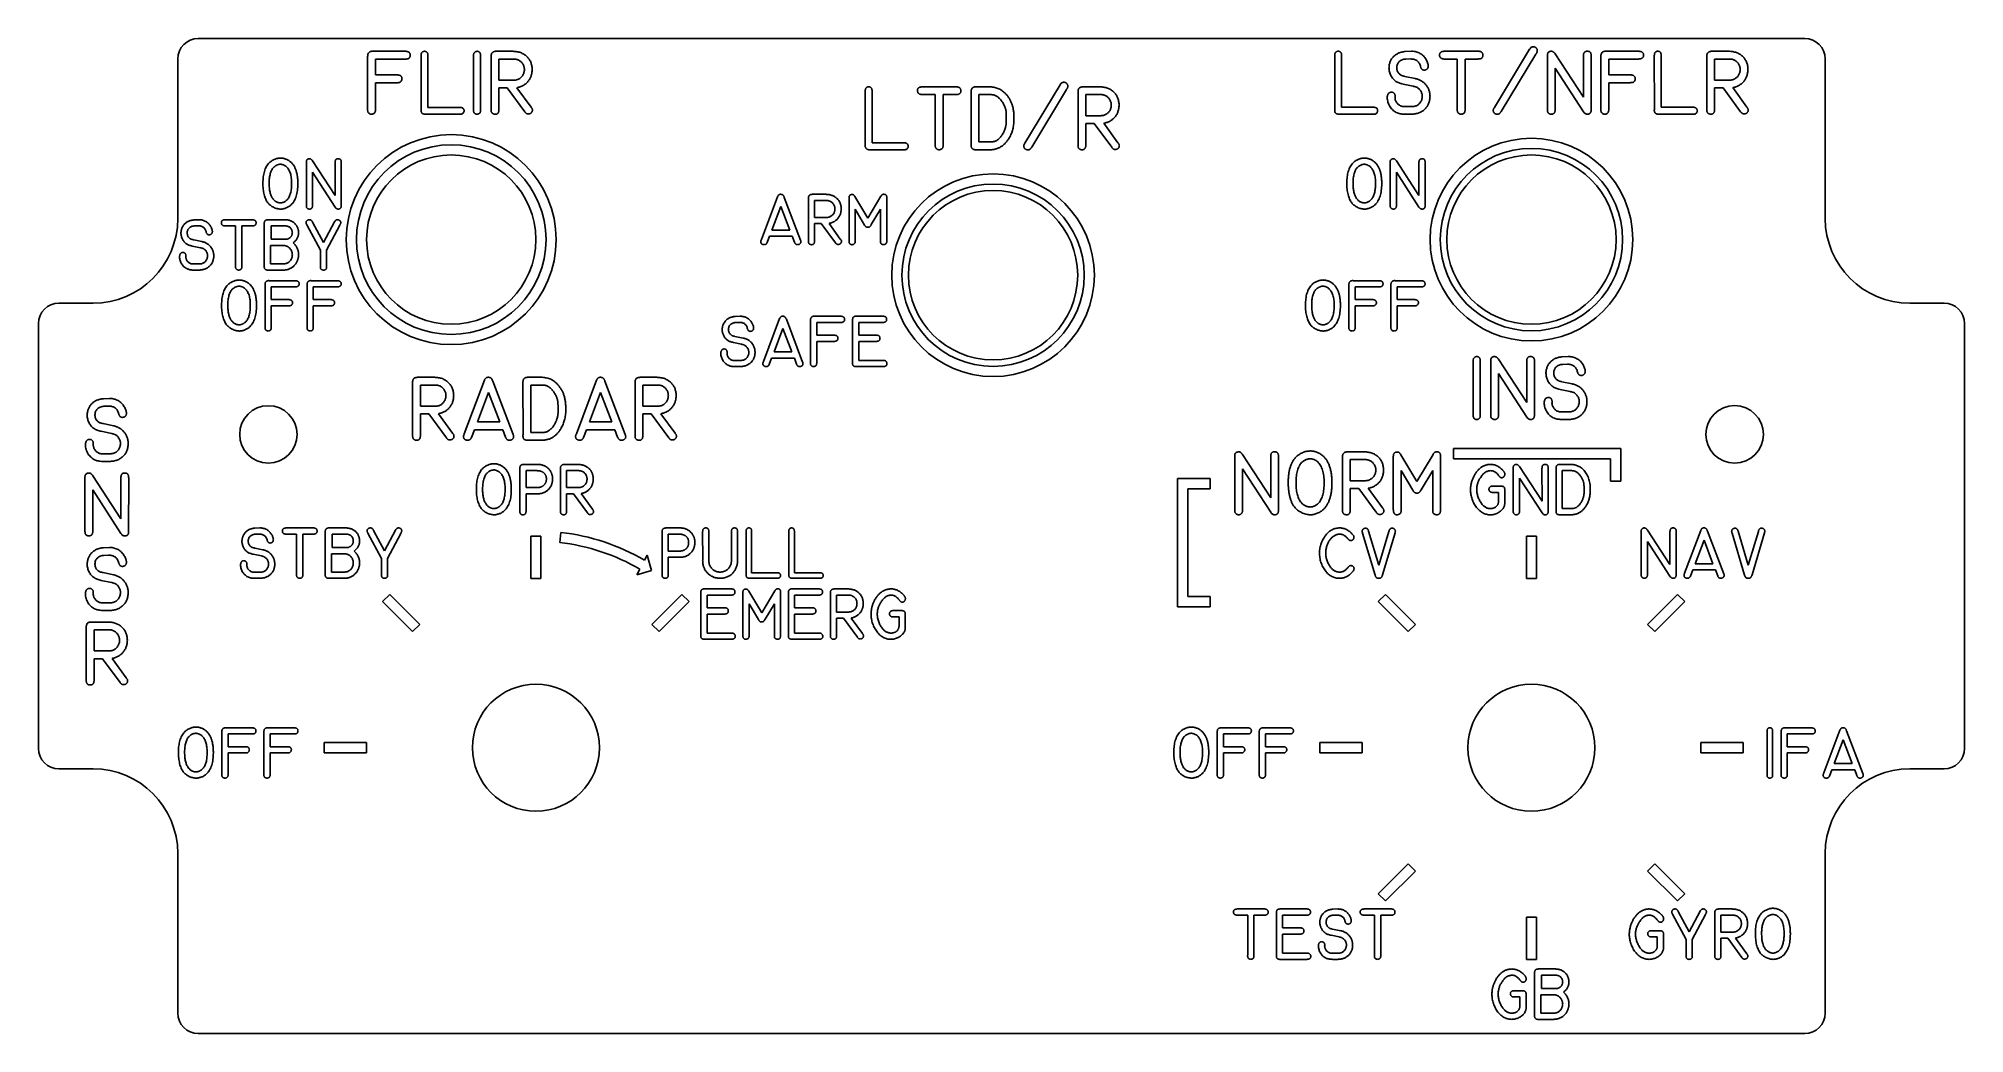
# Model space of a CAD drawing. Header units: inches. Extents: x 0.03 to 5.72, y 0.03 to 2.97.
import ezdxf

# ---------------------------------------------------------------- set-up
doc = ezdxf.new("R2010")
doc.units = ezdxf.units.IN
doc.header["$MEASUREMENT"] = 0

msp = doc.modelspace()

# ---------------------------------------------------------------- linework, layer by layer
at = {"color": 7, "linetype": 'Continuous', "lineweight": 25}
for p, q in [((5.2475, 2.9688), (0.5025, 2.9688)), ((0.4425, 2.9087), (0.4425, 2.4375)), ((1.0032, 2.9155), (1.0032, 2.7603)), ((1.1144, 2.931), (1.0196, 2.9311)), ((1.0261, 2.8612), (1.0261, 2.9081)), ((1.0261, 2.9081), (1.1144, 2.9081)), ((1.1609, 2.9186), (1.1609, 2.759)), ((1.1813, 2.7656), (1.1813, 2.9186)), ((1.3161, 2.9177), (1.3161, 2.7579)), ((1.3365, 2.7579), (1.3365, 2.9186)), ((1.3678, 2.9149), (1.3678, 2.7614)), ((1.432, 2.931), (1.3847, 2.9311)), ((1.3908, 2.9081), (1.4328, 2.9081)), ((1.3908, 2.8457), (1.3908, 2.9081)), ((3.8589, 2.9187), (3.859, 2.7591)), ((3.8793, 2.7657), (3.8793, 2.9187)), ((4.0853, 2.9312), (4.0673, 2.9303)), ((4.0688, 2.9081), (4.0828, 2.9084)), ((4.0828, 2.9084), (4.0842, 2.9084)), ((4.0869, 2.9312), (4.0853, 2.9312)), ((4.1833, 2.9082), (4.221, 2.9083)), ((4.2822, 2.9312), (4.1847, 2.9312)), ((4.221, 2.9083), (4.221, 2.7609)), ((4.244, 2.7595), (4.244, 2.9083)), ((4.244, 2.9083), (4.2814, 2.9083)), ((4.4347, 2.937), (4.3305, 2.7647)), ((4.3506, 2.7533), (4.4531, 2.9228)), ((4.4873, 2.9168), (4.4874, 2.7603)), ((4.5934, 2.7958), (4.5101, 2.9233)), ((4.5934, 2.9163), (4.5934, 2.7958)), ((4.6163, 2.7583), (4.6164, 2.9174)), ((4.6451, 2.9156), (4.6451, 2.7604)), ((4.7563, 2.9312), (4.6615, 2.9312)), ((4.6681, 2.8614), (4.6681, 2.9083)), ((4.6681, 2.9083), (4.7563, 2.9083)), ((4.8028, 2.9187), (4.8029, 2.7591)), ((4.8233, 2.7657), (4.8233, 2.9187)), ((4.958, 2.9151), (4.9581, 2.7615)), ((5.0222, 2.9312), (4.9749, 2.9312)), ((4.981, 2.9083), (5.0231, 2.9083)), ((4.981, 2.8459), (4.981, 2.9083)), ((5.3075, 2.4375), (5.3075, 2.9087)), ((1.089, 2.8612), (1.0261, 2.8612)), ((1.4308, 2.8457), (1.3908, 2.8457)), ((4.0966, 2.8508), (4.0664, 2.857)), ((4.5103, 2.7586), (4.5103, 2.8811)), ((4.5103, 2.8811), (4.5934, 2.7527)), ((4.7309, 2.8614), (4.6681, 2.8614)), ((5.021, 2.8459), (4.981, 2.8459)), ((1.0261, 2.7602), (1.0261, 2.8383)), ((1.0261, 2.8383), (1.0881, 2.8383)), ((1.3908, 2.7603), (1.3908, 2.8228)), ((1.3908, 2.8228), (1.4155, 2.8228)), ((1.4155, 2.8228), (1.4675, 2.7525)), ((1.4857, 2.766), (1.4439, 2.8236)), ((2.4726, 2.8137), (2.4726, 2.6541)), ((2.493, 2.6607), (2.493, 2.8137)), ((2.6417, 2.8032), (2.6795, 2.8033)), ((2.7407, 2.8262), (2.6432, 2.8262)), ((2.6795, 2.8033), (2.6795, 2.6559)), ((2.7024, 2.6545), (2.7024, 2.8033)), ((2.7024, 2.8033), (2.7399, 2.8033)), ((2.7855, 2.8117), (2.7855, 2.6572)), ((2.8387, 2.8262), (2.8004, 2.8262)), ((2.8085, 2.8033), (2.8396, 2.8033)), ((2.8085, 2.6633), (2.8085, 2.8033)), ((3.0483, 2.832), (2.9441, 2.6597)), ((2.9642, 2.6483), (3.0667, 2.8178)), ((3.101, 2.8101), (3.101, 2.6565)), ((3.1651, 2.8262), (3.1179, 2.8262)), ((3.124, 2.8033), (3.166, 2.8033)), ((3.124, 2.7409), (3.124, 2.8033)), ((4.0373, 2.7965), (4.0374, 2.7988)), ((4.0608, 2.8342), (4.0909, 2.8278)), ((4.6681, 2.7604), (4.6681, 2.8384)), ((4.6681, 2.8384), (4.7301, 2.8384)), ((4.981, 2.7604), (4.981, 2.8229)), ((4.981, 2.8229), (5.0057, 2.8229)), ((5.0057, 2.8229), (5.0577, 2.7527)), ((5.076, 2.7662), (5.0342, 2.8237)), ((1.1737, 2.7452), (1.2726, 2.7452)), ((1.2746, 2.7656), (1.1813, 2.7656)), ((3.164, 2.7409), (3.124, 2.7409)), ((3.8717, 2.7453), (3.9707, 2.7453)), ((3.9726, 2.7657), (3.8793, 2.7657)), ((4.0673, 2.7453), (4.0854, 2.7453)), ((4.0842, 2.7678), (4.0676, 2.7678)), ((4.8157, 2.7453), (4.9146, 2.7453)), ((4.9165, 2.7657), (4.8233, 2.7657)), ((3.124, 2.6554), (3.124, 2.7179)), ((3.124, 2.7179), (3.1487, 2.7179)), ((3.1487, 2.7179), (3.2006, 2.6477)), ((3.2189, 2.6612), (3.1771, 2.7187)), ((2.4854, 2.6403), (2.5843, 2.6403)), ((2.5862, 2.6607), (2.493, 2.6607)), ((2.7999, 2.6403), (2.8393, 2.6403)), ((2.8393, 2.6633), (2.8085, 2.6633)), ((0.7456, 2.6159), (0.7456, 2.6159)), ((0.7456, 2.5975), (0.7456, 2.5975)), ((0.8222, 2.6023), (0.8222, 2.4771)), ((0.907, 2.5055), (0.8403, 2.6075)), ((0.8406, 2.4757), (0.8406, 2.5737)), ((0.8406, 2.5737), (0.907, 2.471)), ((0.907, 2.6019), (0.907, 2.5055)), ((0.9254, 2.4755), (0.9254, 2.6027)), ((3.9464, 2.6159), (3.9464, 2.6159)), ((3.9464, 2.5975), (3.9464, 2.5975)), ((4.0229, 2.6023), (4.023, 2.4771)), ((4.1078, 2.5055), (4.0411, 2.6075)), ((4.0413, 2.4757), (4.0413, 2.5737)), ((4.0413, 2.5737), (4.1078, 2.471)), ((4.1078, 2.6019), (4.1078, 2.5055)), ((4.1261, 2.4755), (4.1262, 2.6027)), ((2.356, 2.5088), (2.3182, 2.5088)), ((2.5187, 2.5029), (2.4804, 2.4386)), ((2.2137, 2.5017), (2.1659, 2.3753)), ((2.197, 2.4033), (2.2233, 2.4731)), ((2.2233, 2.4731), (2.2497, 2.4033)), ((2.2816, 2.3737), (2.2334, 2.4997)), ((2.3047, 2.4959), (2.3047, 2.3731)), ((2.3231, 2.4905), (2.3567, 2.4905)), ((2.3231, 2.4406), (2.3231, 2.4905)), ((2.4247, 2.4967), (2.4247, 2.3723)), ((2.4804, 2.4386), (2.4422, 2.5021)), ((2.4431, 2.3718), (2.4431, 2.4646)), ((2.4431, 2.4646), (2.4708, 2.4181)), ((2.4905, 2.4192), (2.5178, 2.4646)), ((2.5178, 2.4646), (2.5178, 2.3714)), ((2.5361, 2.3703), (2.5362, 2.4991)), ((0.5047, 2.4338), (0.4903, 2.4331)), ((0.4914, 2.4153), (0.5026, 2.4156)), ((0.5026, 2.4156), (0.5038, 2.4156)), ((0.506, 2.4338), (0.5047, 2.4338)), ((0.5831, 2.4154), (0.6133, 2.4155)), ((0.6622, 2.4338), (0.5842, 2.4338)), ((0.6133, 2.4155), (0.6133, 2.2976)), ((0.6316, 2.2964), (0.6316, 2.4155)), ((0.6316, 2.4155), (0.6616, 2.4155)), ((0.6979, 2.4225), (0.6979, 2.2969)), ((0.7596, 2.4338), (0.7093, 2.4338)), ((0.718, 2.3759), (0.718, 2.4155)), ((0.718, 2.4155), (0.7576, 2.4155)), ((0.8233, 2.4193), (0.8238, 2.4184)), ((0.8238, 2.4184), (0.8636, 2.344)), ((0.8727, 2.3666), (0.8408, 2.4266)), ((0.9049, 2.4275), (0.8727, 2.3666)), ((0.8819, 2.344), (0.9206, 2.4175)), ((0.9206, 2.4175), (0.921, 2.4182)), ((2.2497, 2.4033), (2.197, 2.4033)), ((2.3551, 2.4406), (2.3231, 2.4406)), ((2.3231, 2.3722), (2.3231, 2.4222)), ((2.3231, 2.4222), (2.3429, 2.4222)), ((2.3429, 2.4222), (2.3844, 2.366)), ((2.399, 2.3768), (2.3656, 2.4229)), ((0.4851, 2.3562), (0.5091, 2.3511)), ((0.5137, 2.3695), (0.4896, 2.3744)), ((0.7165, 2.3035), (0.7165, 2.3575)), ((0.7165, 2.3575), (0.7527, 2.3575)), ((0.758, 2.3759), (0.718, 2.3759)), ((0.8636, 2.344), (0.8636, 2.2955)), ((0.8819, 2.2962), (0.8819, 2.344)), ((2.1829, 2.3664), (2.19, 2.385)), ((2.19, 2.385), (2.2571, 2.385)), ((2.2571, 2.385), (2.2635, 2.3675)), ((0.4663, 2.3261), (0.4663, 2.3279)), ((0.4903, 2.2851), (0.5048, 2.2851)), ((0.5038, 2.3031), (0.4905, 2.3031)), ((0.7095, 2.2851), (0.7509, 2.2851)), ((0.7506, 2.3035), (0.7165, 2.3035)), ((0.6236, 2.2559), (0.6236, 2.2559)), ((0.6236, 2.2375), (0.6236, 2.2375)), ((0.7001, 2.2414), (0.7001, 2.1172)), ((0.7891, 2.2538), (0.7133, 2.2538)), ((0.7185, 2.198), (0.7185, 2.2355)), ((0.7185, 2.2355), (0.7891, 2.2355)), ((0.8242, 2.2414), (0.8243, 2.1172)), ((0.9132, 2.2538), (0.8374, 2.2538)), ((0.8426, 2.198), (0.8426, 2.2355)), ((0.8426, 2.2355), (0.9132, 2.2355)), ((3.8243, 2.2559), (3.8244, 2.2559)), ((3.8243, 2.2375), (3.8244, 2.2375)), ((3.9009, 2.2414), (3.9009, 2.1172)), ((3.9899, 2.2538), (3.914, 2.2538)), ((3.9193, 2.198), (3.9193, 2.2355)), ((3.9193, 2.2355), (3.9899, 2.2355)), ((4.025, 2.2414), (4.025, 2.1172)), ((4.114, 2.2538), (4.0382, 2.2538)), ((4.0434, 2.198), (4.0434, 2.2355)), ((4.0434, 2.2355), (4.114, 2.2355)), ((0.1925, 2.1875), (0.0912, 2.1875)), ((0.7688, 2.198), (0.7185, 2.198)), ((0.7185, 2.1172), (0.7185, 2.1796)), ((0.7185, 2.1796), (0.7681, 2.1796)), ((0.8929, 2.198), (0.8426, 2.198)), ((0.8426, 2.1172), (0.8426, 2.1796)), ((0.8426, 2.1796), (0.8922, 2.1796)), ((3.9695, 2.198), (3.9193, 2.198)), ((3.9193, 2.1172), (3.9193, 2.1796)), ((3.9193, 2.1796), (3.9689, 2.1796)), ((4.0937, 2.198), (4.0434, 2.198)), ((4.0434, 2.1172), (4.0434, 2.1796)), ((4.0434, 2.1796), (4.093, 2.1796)), ((5.6588, 2.1875), (5.5575, 2.1875)), ((0.0312, 2.1275), (0.0312, 0.8725)), ((2.103, 2.1488), (2.0886, 2.1481)), ((2.0898, 2.1303), (2.101, 2.1306)), ((2.101, 2.1306), (2.1021, 2.1306)), ((2.1043, 2.1488), (2.103, 2.1488)), ((2.2199, 2.1417), (2.1721, 2.0153)), ((2.2032, 2.0433), (2.2295, 2.1131)), ((2.2295, 2.1131), (2.2559, 2.0433)), ((2.2878, 2.0137), (2.2396, 2.1397)), ((2.3109, 2.1364), (2.3109, 2.0122)), ((2.3999, 2.1488), (2.324, 2.1488)), ((2.3293, 2.093), (2.3293, 2.1305)), ((2.3293, 2.1305), (2.3999, 2.1305)), ((2.435, 2.1369), (2.435, 2.0123)), ((2.5245, 2.1488), (2.4472, 2.1488)), ((2.4534, 2.093), (2.4534, 2.1305)), ((2.4534, 2.1305), (2.5236, 2.1305)), ((5.7188, 0.8725), (5.7188, 2.1275)), ((2.0835, 2.0712), (2.1075, 2.0661)), ((2.1121, 2.0845), (2.0879, 2.0894)), ((2.3795, 2.093), (2.3293, 2.093)), ((2.3293, 2.0122), (2.3293, 2.0746)), ((2.3293, 2.0746), (2.3789, 2.0746)), ((2.5048, 2.093), (2.4534, 2.093)), ((2.4534, 2.0185), (2.4534, 2.0746)), ((2.4534, 2.0746), (2.5039, 2.0746)), ((2.0647, 2.0411), (2.0647, 2.0429)), ((2.0886, 2.0001), (2.1031, 2.0001)), ((2.1022, 2.0181), (2.0888, 2.0181)), ((2.1891, 2.0064), (2.1962, 2.025)), ((2.1962, 2.025), (2.2633, 2.025)), ((2.2559, 2.0433), (2.2032, 2.0433)), ((2.2633, 2.025), (2.2698, 2.0075)), ((2.4468, 2.0001), (2.5236, 2.0001)), ((2.5247, 2.0185), (2.4534, 2.0185)), ((4.2681, 2.0165), (4.2682, 1.8567)), ((4.2886, 1.8567), (4.2886, 2.0173)), ((4.3199, 2.0154), (4.3199, 1.8589)), ((4.4259, 1.8944), (4.3426, 2.0219)), ((4.4259, 2.0149), (4.4259, 1.8944)), ((4.4488, 1.8569), (4.4489, 2.0159)), ((4.5488, 2.0298), (4.5308, 2.0289)), ((4.5323, 2.0067), (4.5463, 2.007)), ((4.5463, 2.007), (4.5477, 2.007)), ((4.5504, 2.0298), (4.5488, 2.0298)), ((1.1361, 1.9524), (1.1361, 1.7988)), ((1.2002, 1.9685), (1.153, 1.9685)), ((1.1591, 1.9456), (1.2011, 1.9456)), ((1.1591, 1.8832), (1.1591, 1.9456)), ((1.3482, 1.9597), (1.2884, 1.8016)), ((1.4331, 1.7996), (1.3728, 1.9571)), ((1.4619, 1.954), (1.462, 1.7995)), ((1.5152, 1.9685), (1.4769, 1.9685)), ((1.4849, 1.9456), (1.516, 1.9456)), ((1.4849, 1.8056), (1.4849, 1.9456)), ((1.6792, 1.9597), (1.6195, 1.8016)), ((1.7641, 1.7996), (1.7038, 1.9571)), ((1.7929, 1.9524), (1.793, 1.7988)), ((1.8571, 1.9685), (1.8098, 1.9685)), ((1.8159, 1.9456), (1.858, 1.9456)), ((1.8159, 1.8832), (1.8159, 1.9456)), ((4.3429, 1.8572), (4.3429, 1.9796)), ((4.3429, 1.9796), (4.4259, 1.8513)), ((4.5601, 1.9494), (4.53, 1.9556)), ((0.2409, 1.906), (0.2229, 1.9052)), ((0.2244, 1.8829), (0.2384, 1.8832)), ((0.2384, 1.8832), (0.2398, 1.8832)), ((0.2426, 1.906), (0.2409, 1.906)), ((1.1991, 1.8832), (1.1591, 1.8832)), ((1.3273, 1.8366), (1.3602, 1.9239)), ((1.3602, 1.9239), (1.3932, 1.8366)), ((1.6583, 1.8366), (1.6912, 1.9239)), ((1.6912, 1.9239), (1.7242, 1.8366)), ((1.856, 1.8832), (1.8159, 1.8832)), ((4.5009, 1.8951), (4.5009, 1.8974)), ((4.5244, 1.9328), (4.5544, 1.9264)), ((0.2523, 1.8256), (0.2221, 1.8318)), ((1.1591, 1.7977), (1.1591, 1.8602)), ((1.1591, 1.8602), (1.1838, 1.8602)), ((1.1838, 1.8602), (1.2357, 1.79)), ((1.254, 1.8035), (1.2122, 1.8611)), ((1.3932, 1.8366), (1.3273, 1.8366)), ((1.7242, 1.8366), (1.6583, 1.8366)), ((1.8159, 1.7977), (1.8159, 1.8602)), ((1.8159, 1.8602), (1.8406, 1.8602)), ((1.8406, 1.8602), (1.8926, 1.79)), ((1.9109, 1.8035), (1.8691, 1.8611)), ((4.5308, 1.8439), (4.549, 1.8439)), ((4.5477, 1.8664), (4.5311, 1.8664)), ((0.193, 1.7714), (0.193, 1.7736)), ((0.2165, 1.8091), (0.2466, 1.8027)), ((1.3097, 1.7905), (1.3186, 1.8137)), ((1.3186, 1.8137), (1.4024, 1.8137)), ((1.4024, 1.8137), (1.4105, 1.7919)), ((1.4763, 1.7827), (1.5158, 1.7827)), ((1.5157, 1.8056), (1.4849, 1.8056)), ((1.6407, 1.7905), (1.6496, 1.8137)), ((1.6496, 1.8137), (1.7334, 1.8137)), ((1.7334, 1.8137), (1.7415, 1.7919)), ((0.2229, 1.7202), (0.2411, 1.7202)), ((0.2399, 1.7426), (0.2232, 1.7426)), ((1.376, 1.7134), (1.376, 1.7134)), ((1.5037, 1.7113), (1.4674, 1.7113)), ((1.6238, 1.7113), (1.586, 1.7113)), ((3.564, 1.7341), (3.564, 1.5776)), ((3.67, 1.6131), (3.5867, 1.7406)), ((3.67, 1.7336), (3.67, 1.6131)), ((3.6929, 1.5756), (3.693, 1.7347)), ((3.7864, 1.7511), (3.7864, 1.7511)), ((3.7864, 1.7281), (3.7864, 1.7282)), ((3.882, 1.7324), (3.8821, 1.5788)), ((3.9462, 1.7485), (3.899, 1.7485)), ((3.905, 1.7256), (3.9471, 1.7256)), ((3.905, 1.6632), (3.905, 1.7256)), ((4.032, 1.7334), (4.0321, 1.5778)), ((4.1017, 1.6608), (4.0539, 1.7401)), ((4.1495, 1.7411), (4.1017, 1.6608)), ((4.1714, 1.5753), (4.1714, 1.7364)), ((4.7038, 1.7582), (4.2098, 1.7582)), ((4.2098, 1.7582), (4.2098, 1.7282)), ((4.2098, 1.7282), (4.6738, 1.7282)), ((4.5551, 1.7113), (4.5245, 1.7113)), ((4.6738, 1.7282), (4.6738, 1.6616)), ((4.7038, 1.6616), (4.7038, 1.7582)), ((0.1685, 1.6716), (0.1685, 1.5151)), ((0.2745, 1.5506), (0.1912, 1.6781)), ((0.2745, 1.6711), (0.2745, 1.5506)), ((0.2974, 1.5131), (0.2975, 1.6722)), ((1.376, 1.695), (1.376, 1.695)), ((1.4525, 1.6978), (1.4525, 1.5729)), ((1.4709, 1.693), (1.5031, 1.693)), ((1.4709, 1.6431), (1.4709, 1.693)), ((1.5725, 1.6984), (1.5725, 1.5756)), ((1.5909, 1.693), (1.6246, 1.693)), ((1.5909, 1.6431), (1.5909, 1.693)), ((3.4915, 1.6694), (3.395, 1.6694)), ((3.395, 1.6694), (3.395, 1.2913)), ((3.4915, 1.6394), (3.4915, 1.6694)), ((3.5869, 1.5759), (3.5869, 1.6984)), ((3.5869, 1.6984), (3.67, 1.57)), ((3.9451, 1.6632), (3.905, 1.6632)), ((4.055, 1.5772), (4.055, 1.6932)), ((4.055, 1.6932), (4.0897, 1.6351)), ((4.1143, 1.6365), (4.1484, 1.6932)), ((4.1484, 1.6932), (4.1484, 1.5767)), ((4.3863, 1.6998), (4.3863, 1.5746)), ((4.4712, 1.603), (4.4045, 1.705)), ((4.4047, 1.5732), (4.4047, 1.6712)), ((4.4047, 1.6712), (4.4712, 1.5685)), ((4.4711, 1.6994), (4.4712, 1.603)), ((4.4895, 1.573), (4.4895, 1.7002)), ((4.5125, 1.6997), (4.5125, 1.5761)), ((4.5309, 1.693), (4.5558, 1.693)), ((4.5309, 1.581), (4.5309, 1.693)), ((4.6738, 1.6616), (4.7038, 1.6616)), ((0.1915, 1.5134), (0.1915, 1.6359)), ((0.1915, 1.6359), (0.2745, 1.5075)), ((1.5044, 1.6431), (1.4709, 1.6431)), ((1.4709, 1.5742), (1.4709, 1.6247)), ((1.4709, 1.6247), (1.5026, 1.6247)), ((1.6229, 1.6431), (1.5909, 1.6431)), ((1.5909, 1.5747), (1.5909, 1.6247)), ((1.5909, 1.6247), (1.6107, 1.6247)), ((1.6107, 1.6247), (1.6522, 1.5685)), ((1.6669, 1.5793), (1.6334, 1.6254)), ((3.425, 1.3213), (3.425, 1.6394)), ((3.425, 1.6394), (3.4915, 1.6394)), ((3.905, 1.5777), (3.905, 1.6402)), ((3.905, 1.6402), (3.9298, 1.6402)), ((3.9298, 1.6402), (3.9817, 1.57)), ((4, 1.5835), (3.9582, 1.6411)), ((4.3267, 1.6288), (4.3429, 1.6288)), ((4.3492, 1.6472), (4.3276, 1.6472)), ((4.3429, 1.6288), (4.3429, 1.6056)), ((4.3612, 1.5997), (4.3613, 1.6347)), ((4.524, 1.5626), (4.5556, 1.5626)), ((4.5556, 1.581), (4.5309, 1.581)), ((0.6848, 1.5238), (0.6704, 1.5231)), ((0.6716, 1.5053), (0.6828, 1.5056)), ((0.6828, 1.5056), (0.6839, 1.5056)), ((0.6861, 1.5238), (0.6848, 1.5238)), ((0.7632, 1.5054), (0.7934, 1.5055)), ((0.8423, 1.5238), (0.7643, 1.5238)), ((0.7934, 1.5055), (0.7934, 1.3876)), ((0.8118, 1.3864), (0.8118, 1.5055)), ((0.8118, 1.5055), (0.8417, 1.5055)), ((0.8781, 1.5125), (0.8781, 1.3869)), ((0.9397, 1.5238), (0.8895, 1.5238)), ((0.8982, 1.4659), (0.8982, 1.5055)), ((0.8982, 1.5055), (0.9377, 1.5055)), ((1.0035, 1.5093), (1.0039, 1.5084)), ((1.0039, 1.5084), (1.0437, 1.434)), ((1.0528, 1.4566), (1.0209, 1.5166)), ((1.0851, 1.5175), (1.0528, 1.4566)), ((1.0621, 1.434), (1.1007, 1.5075)), ((1.1007, 1.5075), (1.1012, 1.5082)), ((1.485, 1.5), (1.485, 1.375)), ((1.515, 1.5), (1.485, 1.5)), ((1.515, 1.375), (1.515, 1.5)), ((1.5738, 1.5107), (1.5703, 1.4809)), ((1.8725, 1.5103), (1.8726, 1.3854)), ((1.9238, 1.5238), (1.8874, 1.5238)), ((1.8909, 1.4556), (1.8909, 1.5055)), ((1.8909, 1.5055), (1.9231, 1.5055)), ((1.9925, 1.5132), (1.9926, 1.4297)), ((2.0109, 1.4301), (2.0109, 1.5128)), ((2.0773, 1.5116), (2.0774, 1.4308)), ((2.0957, 1.4288), (2.0957, 1.5116)), ((2.1208, 1.5138), (2.1208, 1.3861)), ((2.1371, 1.3914), (2.1371, 1.5138)), ((2.247, 1.5138), (2.247, 1.3861)), ((2.2633, 1.3914), (2.2633, 1.5138)), ((3.8741, 1.5238), (3.8741, 1.5238)), ((3.9414, 1.5084), (3.9785, 1.3846)), ((3.9892, 1.4136), (3.959, 1.5144)), ((4.0191, 1.5135), (3.9892, 1.4136)), ((4.0004, 1.3855), (4.0372, 1.5093)), ((4.425, 1.5), (4.425, 1.375)), ((4.455, 1.5), (4.425, 1.5)), ((4.455, 1.375), (4.455, 1.5)), ((4.7642, 1.5123), (4.7642, 1.3871)), ((4.8491, 1.4155), (4.7824, 1.5175)), ((4.7826, 1.3857), (4.7826, 1.4837)), ((4.7826, 1.4837), (4.8491, 1.381)), ((4.849, 1.5119), (4.8491, 1.4155)), ((4.8674, 1.3855), (4.8674, 1.5127)), ((4.9401, 1.5167), (4.8923, 1.3903)), ((4.9234, 1.4183), (4.9497, 1.4881)), ((4.9497, 1.4881), (4.9761, 1.4183)), ((5.008, 1.3887), (4.9598, 1.5147)), ((5.0323, 1.5084), (5.0694, 1.3846)), ((5.0801, 1.4136), (5.05, 1.5144)), ((5.1101, 1.5135), (5.0801, 1.4136)), ((5.0913, 1.3855), (5.1282, 1.5093)), ((0.2409, 1.466), (0.2229, 1.4652)), ((0.2244, 1.4429), (0.2384, 1.4432)), ((0.2384, 1.4432), (0.2398, 1.4432)), ((0.2426, 1.466), (0.2409, 1.466)), ((0.6653, 1.4462), (0.6893, 1.4411)), ((0.6939, 1.4595), (0.6697, 1.4644)), ((0.8966, 1.3935), (0.8966, 1.4475)), ((0.8966, 1.4475), (0.9328, 1.4475)), ((0.9381, 1.4659), (0.8982, 1.4659)), ((1.0437, 1.434), (1.0437, 1.3855)), ((1.0621, 1.3862), (1.0621, 1.434)), ((1.8286, 1.4432), (1.821, 1.4287)), ((1.8417, 1.3983), (1.8286, 1.4432)), ((1.9244, 1.4556), (1.8909, 1.4556)), ((1.8909, 1.3867), (1.8909, 1.4372)), ((1.8909, 1.4372), (1.9226, 1.4372)), ((0.2165, 1.3691), (0.2466, 1.3627)), ((0.2523, 1.3856), (0.2221, 1.3918)), ((0.6464, 1.4161), (0.6465, 1.4179)), ((0.6704, 1.3751), (0.6849, 1.3751)), ((0.6839, 1.3931), (0.6706, 1.3931)), ((0.8897, 1.3751), (0.931, 1.3751)), ((0.9308, 1.3935), (0.8966, 1.3935)), ((1.485, 1.375), (1.515, 1.375)), ((1.8071, 1.4021), (1.7986, 1.3858)), ((1.7986, 1.3858), (1.8417, 1.3983)), ((2.131, 1.3751), (2.2102, 1.3751)), ((2.2117, 1.3914), (2.1371, 1.3914)), ((2.2572, 1.3751), (2.3364, 1.3751)), ((2.3379, 1.3914), (2.2633, 1.3914)), ((4.425, 1.375), (4.455, 1.375)), ((4.9093, 1.3814), (4.9164, 1.4)), ((4.9164, 1.4), (4.9835, 1.4)), ((4.9761, 1.4183), (4.9234, 1.4183)), ((4.9835, 1.4), (4.99, 1.3825)), ((0.193, 1.3314), (0.193, 1.3336)), ((1.0687, 1.3275), (1.0475, 1.3063)), ((1.1571, 1.2392), (1.0687, 1.3275)), ((1.9313, 1.3275), (1.8429, 1.2392)), ((1.9525, 1.3063), (1.9313, 1.3275)), ((1.987, 1.3319), (1.9871, 1.2073)), ((2.0765, 1.3438), (1.9992, 1.3438)), ((2.0054, 1.288), (2.0054, 1.3255)), ((2.0054, 1.3255), (2.0756, 1.3255)), ((2.1112, 1.3317), (2.1112, 1.2073)), ((2.1669, 1.2736), (2.1287, 1.3371)), ((2.2052, 1.3379), (2.1669, 1.2736)), ((2.2226, 1.2053), (2.2227, 1.3341)), ((2.2457, 1.3319), (2.2457, 1.2073)), ((2.3351, 1.3438), (2.2579, 1.3438)), ((2.264, 1.288), (2.264, 1.3255)), ((2.264, 1.3255), (2.3342, 1.3255)), ((2.3698, 1.3309), (2.3698, 1.2081)), ((2.4211, 1.3438), (2.3833, 1.3438)), ((2.3882, 1.3255), (2.4218, 1.3255)), ((2.3882, 1.2756), (2.3882, 1.3255)), ((3.4915, 1.3213), (3.425, 1.3213)), ((3.4915, 1.2913), (3.4915, 1.3213)), ((4.0087, 1.3275), (3.9875, 1.3063)), ((4.0971, 1.2392), (4.0087, 1.3275)), ((4.8713, 1.3275), (4.7829, 1.2392)), ((4.8925, 1.3063), (4.8713, 1.3275)), ((0.2229, 1.2802), (0.2411, 1.2802)), ((0.2399, 1.3026), (0.2232, 1.3026)), ((1.0475, 1.3063), (1.1358, 1.2179)), ((1.8642, 1.2179), (1.9525, 1.3063)), ((2.0568, 1.288), (2.0054, 1.288)), ((2.0054, 1.2135), (2.0054, 1.2696)), ((2.0054, 1.2696), (2.0559, 1.2696)), ((2.1296, 1.2068), (2.1296, 1.2996)), ((2.1296, 1.2996), (2.1573, 1.2531)), ((2.177, 1.2542), (2.2043, 1.2996)), ((2.2043, 1.2996), (2.2043, 1.2064)), ((2.3154, 1.288), (2.264, 1.288)), ((2.264, 1.2135), (2.264, 1.2696)), ((2.264, 1.2696), (2.3145, 1.2696)), ((2.4202, 1.2756), (2.3882, 1.2756)), ((2.3882, 1.2072), (2.3882, 1.2572)), ((2.3882, 1.2572), (2.408, 1.2572)), ((2.408, 1.2572), (2.4495, 1.201)), ((2.4641, 1.2118), (2.4307, 1.2579)), ((2.5563, 1.2613), (2.5726, 1.2613)), ((2.5789, 1.2797), (2.5572, 1.2797)), ((2.5726, 1.2613), (2.5726, 1.2381)), ((2.5909, 1.2322), (2.5909, 1.2672)), ((3.395, 1.2913), (3.4915, 1.2913)), ((3.9875, 1.3063), (4.0758, 1.2179)), ((4.8042, 1.2179), (4.8925, 1.3063)), ((0.1723, 1.2299), (0.1724, 1.0763)), ((0.2365, 1.246), (0.1893, 1.246)), ((0.1953, 1.1607), (0.1953, 1.2231)), ((0.1953, 1.2231), (0.2374, 1.2231)), ((1.1358, 1.2179), (1.1571, 1.2392)), ((1.8429, 1.2392), (1.8642, 1.2179)), ((1.9988, 1.1951), (2.0756, 1.1951)), ((2.0767, 1.2135), (2.0054, 1.2135)), ((2.2574, 1.1951), (2.3342, 1.1951)), ((2.3353, 1.2135), (2.264, 1.2135)), ((4.0758, 1.2179), (4.0971, 1.2392)), ((4.7829, 1.2392), (4.8042, 1.2179)), ((0.2354, 1.1607), (0.1953, 1.1607)), ((0.1953, 1.0752), (0.1953, 1.1377)), ((0.1953, 1.1377), (0.2201, 1.1377)), ((0.2201, 1.1377), (0.272, 1.0675)), ((0.2903, 1.081), (0.2485, 1.1386)), ((0.4961, 0.9359), (0.4961, 0.9359)), ((0.4961, 0.9175), (0.4961, 0.9175)), ((0.5726, 0.9214), (0.5726, 0.7972)), ((0.6616, 0.9338), (0.5858, 0.9338)), ((0.591, 0.878), (0.591, 0.9155)), ((0.591, 0.9155), (0.6616, 0.9155)), ((0.6967, 0.9214), (0.6968, 0.7972)), ((0.7857, 0.9338), (0.7099, 0.9338)), ((0.7151, 0.878), (0.7151, 0.9155)), ((0.7151, 0.9155), (0.7857, 0.9155)), ((3.4355, 0.9359), (3.4355, 0.9359)), ((3.4355, 0.9175), (3.4355, 0.9175)), ((3.5121, 0.9214), (3.5121, 0.7972)), ((3.6011, 0.9338), (3.5252, 0.9338)), ((3.5305, 0.878), (3.5305, 0.9155)), ((3.5305, 0.9155), (3.6011, 0.9155)), ((3.6362, 0.9214), (3.6362, 0.7972)), ((3.7252, 0.9338), (3.6494, 0.9338)), ((3.6546, 0.878), (3.6546, 0.9155)), ((3.6546, 0.9155), (3.7252, 0.9155)), ((5.1359, 0.9232), (5.1359, 0.7953)), ((5.1522, 0.7953), (5.1522, 0.9239)), ((5.1772, 0.9214), (5.1773, 0.7972)), ((5.2662, 0.9338), (5.1904, 0.9338)), ((5.1956, 0.878), (5.1956, 0.9155)), ((5.1956, 0.9155), (5.2662, 0.9155)), ((5.3511, 0.9267), (5.3033, 0.8003)), ((5.419, 0.7987), (5.3708, 0.9247)), ((0.6413, 0.878), (0.591, 0.878)), ((0.591, 0.7972), (0.591, 0.8596)), ((0.591, 0.8596), (0.6406, 0.8596)), ((0.7654, 0.878), (0.7151, 0.878)), ((0.7151, 0.7972), (0.7151, 0.8596)), ((0.7151, 0.8596), (0.7647, 0.8596)), ((1, 0.89), (0.875, 0.89)), ((0.875, 0.89), (0.875, 0.86)), ((0.875, 0.86), (1, 0.86)), ((1, 0.86), (1, 0.89)), ((3.5807, 0.878), (3.5305, 0.878)), ((3.5305, 0.7972), (3.5305, 0.8596)), ((3.5305, 0.8596), (3.5801, 0.8596)), ((3.7049, 0.878), (3.6546, 0.878)), ((3.6546, 0.7972), (3.6546, 0.8596)), ((3.6546, 0.8596), (3.7042, 0.8596)), ((3.94, 0.89), (3.815, 0.89)), ((3.815, 0.89), (3.815, 0.86)), ((3.815, 0.86), (3.94, 0.86)), ((3.94, 0.86), (3.94, 0.89)), ((5.065, 0.89), (4.94, 0.89)), ((4.94, 0.89), (4.94, 0.86)), ((4.94, 0.86), (5.065, 0.86)), ((5.065, 0.86), (5.065, 0.89)), ((5.2459, 0.878), (5.1956, 0.878)), ((5.1956, 0.7972), (5.1956, 0.8596)), ((5.1956, 0.8596), (5.2452, 0.8596)), ((5.3343, 0.8283), (5.3607, 0.8981)), ((5.3607, 0.8981), (5.3871, 0.8283)), ((0.0912, 0.8125), (0.1925, 0.8125)), ((5.3203, 0.7914), (5.3274, 0.81)), ((5.3274, 0.81), (5.3945, 0.81)), ((5.3871, 0.8283), (5.3343, 0.8283)), ((5.3945, 0.81), (5.4009, 0.7925)), ((5.5575, 0.8125), (5.6588, 0.8125)), ((0.4425, 0.5625), (0.4425, 0.0912)), ((4.0758, 0.5321), (3.9875, 0.4437)), ((4.0971, 0.5108), (4.0758, 0.5321)), ((4.8042, 0.5321), (4.7829, 0.5108)), ((4.8925, 0.4437), (4.8042, 0.5321)), ((5.3075, 0.0912), (5.3075, 0.5625)), ((4.0087, 0.4225), (4.0971, 0.5108)), ((4.7829, 0.5108), (4.8713, 0.4225)), ((3.6509, 0.3988), (3.5729, 0.3988)), ((3.7762, 0.3988), (3.6989, 0.3988)), ((3.8678, 0.3988), (3.8534, 0.3981)), ((3.8691, 0.3988), (3.8678, 0.3988)), ((4.0254, 0.3988), (3.9474, 0.3988)), ((3.9875, 0.4437), (4.0087, 0.4225)), ((4.8713, 0.4225), (4.8925, 0.4437)), ((5.0327, 0.3988), (4.9948, 0.3988)), ((5.153, 0.4009), (5.1531, 0.4009)), ((3.5718, 0.3804), (3.602, 0.3805)), ((3.602, 0.3805), (3.602, 0.2626)), ((3.6203, 0.2614), (3.6203, 0.3805)), ((3.6203, 0.3805), (3.6503, 0.3805)), ((3.6867, 0.3869), (3.6868, 0.2623)), ((3.7051, 0.343), (3.7051, 0.3805)), ((3.7051, 0.3805), (3.7753, 0.3805)), ((3.7565, 0.343), (3.7051, 0.343)), ((3.8546, 0.3803), (3.8658, 0.3806)), ((3.8658, 0.3806), (3.8669, 0.3806)), ((3.9462, 0.3804), (3.9764, 0.3805)), ((3.9764, 0.3805), (3.9764, 0.2626)), ((3.9948, 0.2614), (3.9948, 0.3805)), ((3.9948, 0.3805), (4.0247, 0.3805)), ((4.455, 0.375), (4.425, 0.375)), ((4.425, 0.375), (4.425, 0.25)), ((4.455, 0.25), (4.455, 0.375)), ((4.8563, 0.3843), (4.8568, 0.3834)), ((4.8568, 0.3834), (4.8965, 0.309)), ((4.9056, 0.3316), (4.8737, 0.3916)), ((4.9379, 0.3925), (4.9056, 0.3316)), ((4.9149, 0.309), (4.9535, 0.3825)), ((4.9535, 0.3825), (4.954, 0.3832)), ((4.9813, 0.3859), (4.9814, 0.2631)), ((4.9997, 0.3805), (5.0334, 0.3805)), ((4.9997, 0.3306), (4.9997, 0.3805)), ((5.153, 0.3825), (5.1531, 0.3825)), ((3.7051, 0.2685), (3.7051, 0.3246)), ((3.7051, 0.3246), (3.7556, 0.3246)), ((3.8295, 0.2911), (3.8295, 0.2929)), ((3.8483, 0.3212), (3.8723, 0.3161)), ((3.8769, 0.3345), (3.8528, 0.3394)), ((4.7955, 0.3163), (4.8117, 0.3163)), ((4.818, 0.3347), (4.7964, 0.3347)), ((4.8117, 0.3163), (4.8117, 0.2931)), ((4.83, 0.2872), (4.8301, 0.3222)), ((4.8965, 0.309), (4.8965, 0.2605)), ((4.9149, 0.2612), (4.9149, 0.309)), ((5.0317, 0.3306), (4.9997, 0.3306)), ((4.9997, 0.2622), (4.9997, 0.3122)), ((4.9997, 0.3122), (5.0195, 0.3122)), ((5.0195, 0.3122), (5.0611, 0.256)), ((5.0757, 0.2668), (5.0422, 0.3129)), ((3.6985, 0.2501), (3.7753, 0.2501)), ((3.7764, 0.2685), (3.7051, 0.2685)), ((3.8534, 0.2501), (3.868, 0.2501)), ((3.867, 0.2681), (3.8536, 0.2681)), ((4.425, 0.25), (4.455, 0.25)), ((4.4493, 0.2103), (4.4493, 0.0846)), ((4.511, 0.2216), (4.4607, 0.2216)), ((4.4694, 0.1637), (4.4694, 0.2033)), ((4.4694, 0.2033), (4.509, 0.2033)), ((4.3898, 0.1391), (4.406, 0.1391)), ((4.4123, 0.1575), (4.3907, 0.1575)), ((4.406, 0.1391), (4.406, 0.1159)), ((4.4243, 0.11), (4.4244, 0.145)), ((4.4678, 0.0913), (4.4678, 0.1453)), ((4.4678, 0.1453), (4.504, 0.1453)), ((4.5094, 0.1637), (4.4694, 0.1637)), ((4.4609, 0.0729), (4.5023, 0.0729)), ((4.502, 0.0913), (4.4678, 0.0913)), ((0.5025, 0.0312), (5.2475, 0.0312))]:
    msp.add_line(p, q, dxfattribs=at)
for centre, radius in [((1.25, 2.375), 0.31), ((4.44, 2.375), 0.2992), ((1.25, 2.375), 0.28), ((1.25, 2.375), 0.25), ((4.44, 2.375), 0.2692), ((4.44, 2.375), 0.25), ((2.85, 2.27), 0.2992), ((2.85, 2.27), 0.2692), ((2.85, 2.27), 0.25), ((0.71, 1.8), 0.0847), ((5.04, 1.8), 0.0848), ((1.5, 0.875), 0.1875), ((4.44, 0.875), 0.1875)]:
    msp.add_circle(centre, radius, dxfattribs=at)
for centre, radius, start, end in [((0.5025, 2.9087), 0.06, 90, 180), ((5.2475, 2.9087), 0.06, 0, 90), ((0.1925, 2.4375), 0.25, 270, 0), ((5.5575, 2.4375), 0.25, 180, 270), ((0.0912, 2.1275), 0.06, 90, 180), ((5.6588, 2.1275), 0.06, 0, 90), ((1.5, 0.875), 0.61, 59.7719, 83.3792), ((1.5, 0.875), 0.64, 59.8924, 83.3792), ((0.0912, 0.8725), 0.06, 180, 270), ((5.6588, 0.8725), 0.06, 270, 0), ((0.1925, 0.5625), 0.25, 0, 90), ((5.5575, 0.5625), 0.25, 90, 180), ((0.5025, 0.0912), 0.06, 180, 270), ((5.2475, 0.0912), 0.06, 270, 0)]:
    msp.add_arc(centre, radius, start, end, dxfattribs=at)
for points, knots in [([(1.0196, 2.9311), (1.0183, 2.9311), (1.0159, 2.9312), (1.0125, 2.9307), (1.0096, 2.9297), (1.0072, 2.928), (1.0053, 2.9256), (1.004, 2.9227), (1.0033, 2.9193), (1.0032, 2.9168), (1.0032, 2.9155)], [0, 0, 0, 0, 0.145923, 0.274015, 0.386439, 0.493493, 0.603026, 0.718993, 0.850301, 1, 1, 1, 1]), ([(1.1292, 2.9196), (1.1291, 2.9204), (1.129, 2.9221), (1.1283, 2.9245), (1.127, 2.9265), (1.1254, 2.9282), (1.1232, 2.9294), (1.1207, 2.9303), (1.1177, 2.9309), (1.1155, 2.931), (1.1144, 2.931)], [0, 0, 0, 0, 0.124723, 0.238759, 0.348369, 0.45629, 0.57015, 0.695658, 0.839338, 1, 1, 1, 1]), ([(1.1144, 2.9081), (1.1155, 2.9081), (1.1177, 2.9081), (1.1207, 2.9087), (1.1233, 2.9096), (1.1255, 2.9108), (1.1272, 2.9125), (1.1283, 2.9146), (1.1291, 2.9169), (1.1291, 2.9186), (1.1292, 2.9196)], [0, 0, 0, 0, 0.160822, 0.303607, 0.430121, 0.544897, 0.652145, 0.759141, 0.872467, 1, 1, 1, 1]), ([(1.1711, 2.931), (1.1704, 2.931), (1.1689, 2.9309), (1.1668, 2.9303), (1.1651, 2.9293), (1.1635, 2.9279), (1.1624, 2.9261), (1.1616, 2.9239), (1.161, 2.9214), (1.161, 2.9196), (1.1609, 2.9186)], [0, 0, 0, 0, 0.126924, 0.242718, 0.351139, 0.459469, 0.575157, 0.698742, 0.839735, 1, 1, 1, 1]), ([(1.1813, 2.9186), (1.1813, 2.9196), (1.1812, 2.9214), (1.1807, 2.924), (1.1799, 2.9261), (1.1788, 2.928), (1.1773, 2.9294), (1.1755, 2.9304), (1.1734, 2.9309), (1.1719, 2.931), (1.1711, 2.931)], [0, 0, 0, 0, 0.1591056, 0.3011485, 0.4262346, 0.5402261, 0.6480633, 0.7568009, 0.8714536, 1, 1, 1, 1]), ([(1.3174, 2.9264), (1.3172, 2.926), (1.3167, 2.925), (1.3163, 2.9233), (1.3161, 2.9208), (1.3161, 2.9189), (1.3161, 2.9177)], [0, 0, 0, 0, 0.1707373, 0.3536747, 0.6091349, 1, 1, 1, 1]), ([(1.3264, 2.931), (1.3255, 2.931), (1.3238, 2.9308), (1.3214, 2.9299), (1.3192, 2.9284), (1.318, 2.9271), (1.3174, 2.9264)], [0, 0, 0, 0, 0.252822, 0.495908, 0.737887, 1, 1, 1, 1]), ([(1.3365, 2.9186), (1.3364, 2.9196), (1.3364, 2.9215), (1.3359, 2.9241), (1.3351, 2.9263), (1.334, 2.9281), (1.3326, 2.9295), (1.3308, 2.9304), (1.3287, 2.931), (1.3272, 2.931), (1.3264, 2.931)], [0, 0, 0, 0, 0.162439, 0.303775, 0.43068, 0.542576, 0.650112, 0.75758, 0.872008, 1, 1, 1, 1]), ([(1.3847, 2.9311), (1.3833, 2.9311), (1.3807, 2.9311), (1.377, 2.9304), (1.3739, 2.9293), (1.3714, 2.9275), (1.3695, 2.9251), (1.3683, 2.9222), (1.3677, 2.9187), (1.3678, 2.9163), (1.3678, 2.9149)], [0, 0, 0, 0, 0.15384, 0.286948, 0.403942, 0.512601, 0.619501, 0.731605, 0.857209, 1, 1, 1, 1]), ([(1.489, 2.8775), (1.4889, 2.8794), (1.4888, 2.8833), (1.4879, 2.8888), (1.4866, 2.8941), (1.4849, 2.8991), (1.4826, 2.9038), (1.4799, 2.9082), (1.4767, 2.9123), (1.473, 2.9161), (1.469, 2.9195), (1.4646, 2.9225), (1.4599, 2.9251), (1.4549, 2.9272), (1.4496, 2.9289), (1.444, 2.93), (1.4381, 2.9308), (1.434, 2.931), (1.432, 2.931)], [0, 0, 0, 0, 0.066973, 0.130798, 0.192516, 0.252737, 0.311919, 0.370508, 0.42962, 0.489933, 0.550435, 0.610788, 0.671641, 0.733202, 0.796041, 0.861499, 0.929372, 1, 1, 1, 1]), ([(1.4328, 2.9081), (1.4345, 2.9081), (1.4374, 2.908), (1.4414, 2.9077), (1.4448, 2.9068), (1.4468, 2.9059), (1.4479, 2.9055)], [0, 0, 0, 0, 0.3149808, 0.5657016, 0.782137, 1, 1, 1, 1]), ([(1.4479, 2.9055), (1.4492, 2.9048), (1.4518, 2.9035), (1.4554, 2.9008), (1.4585, 2.8977), (1.4611, 2.8941), (1.4633, 2.8902), (1.4649, 2.8861), (1.4658, 2.8817), (1.466, 2.8787), (1.4661, 2.8772)], [0, 0, 0, 0, 0.125904, 0.249604, 0.372836, 0.49813, 0.624034, 0.747355, 0.872016, 1, 1, 1, 1]), ([(3.8692, 2.9312), (3.8684, 2.9311), (3.8669, 2.9311), (3.8648, 2.9305), (3.8631, 2.9294), (3.8616, 2.9281), (3.8605, 2.9262), (3.8597, 2.9241), (3.8591, 2.9215), (3.859, 2.9197), (3.8589, 2.9187)], [0, 0, 0, 0, 0.126924, 0.242718, 0.351139, 0.459469, 0.575157, 0.698742, 0.839735, 1, 1, 1, 1]), ([(3.8793, 2.9187), (3.8793, 2.9197), (3.8792, 2.9215), (3.8787, 2.9241), (3.8779, 2.9263), (3.8768, 2.9282), (3.8753, 2.9295), (3.8735, 2.9305), (3.8714, 2.9311), (3.8699, 2.9311), (3.8692, 2.9312)], [0, 0, 0, 0, 0.159106, 0.301148, 0.426235, 0.540226, 0.648063, 0.756801, 0.871454, 1, 1, 1, 1]), ([(4.0673, 2.9303), (4.0656, 2.9302), (4.0622, 2.9299), (4.0573, 2.929), (4.0526, 2.9278), (4.0482, 2.9261), (4.044, 2.9241), (4.0401, 2.9217), (4.0363, 2.9189), (4.0329, 2.9158), (4.0298, 2.9123), (4.0271, 2.9086), (4.0248, 2.9047), (4.0228, 2.9006), (4.0213, 2.8963), (4.0202, 2.8917), (4.0195, 2.8869), (4.0194, 2.8837), (4.0193, 2.882)], [0, 0, 0, 0, 0.068381, 0.134233, 0.198524, 0.260693, 0.321999, 0.383071, 0.443897, 0.505669, 0.56708, 0.627587, 0.687368, 0.747729, 0.80835, 0.870166, 0.934001, 1, 1, 1, 1]), ([(4.0423, 2.8825), (4.0424, 2.8843), (4.0426, 2.8877), (4.044, 2.8926), (4.0463, 2.897), (4.0496, 2.9007), (4.0535, 2.9038), (4.0581, 2.9061), (4.0632, 2.9076), (4.0669, 2.9079), (4.0688, 2.9081)], [0, 0, 0, 0, 0.129699, 0.250963, 0.369076, 0.488549, 0.609183, 0.731673, 0.861054, 1, 1, 1, 1]), ([(4.0842, 2.9084), (4.086, 2.9083), (4.0895, 2.9082), (4.0946, 2.9071), (4.0991, 2.9052), (4.103, 2.9027), (4.1063, 2.8993), (4.1091, 2.8952), (4.1112, 2.8904), (4.1121, 2.8869), (4.1126, 2.885)], [0, 0, 0, 0, 0.136644, 0.262932, 0.380987, 0.495106, 0.610496, 0.730734, 0.859322, 1, 1, 1, 1]), ([(4.1288, 2.907), (4.1276, 2.9088), (4.1253, 2.9125), (4.121, 2.9174), (4.1162, 2.9215), (4.1109, 2.925), (4.1052, 2.9277), (4.0993, 2.9297), (4.0932, 2.9309), (4.089, 2.9311), (4.0869, 2.9312)], [0, 0, 0, 0, 0.131003, 0.257622, 0.382066, 0.507094, 0.631272, 0.753387, 0.87528, 1, 1, 1, 1]), ([(4.1352, 2.8876), (4.1351, 2.8891), (4.1349, 2.8922), (4.1335, 2.897), (4.1316, 2.9021), (4.1297, 2.9053), (4.1288, 2.907)], [0, 0, 0, 0, 0.214499, 0.459554, 0.724968, 1, 1, 1, 1]), ([(4.1847, 2.9312), (4.1834, 2.9312), (4.181, 2.9312), (4.1776, 2.9306), (4.1748, 2.9298), (4.1724, 2.9286), (4.1706, 2.927), (4.1693, 2.9251), (4.1686, 2.9227), (4.1685, 2.921), (4.1685, 2.9201)], [0, 0, 0, 0, 0.174047, 0.323777, 0.455577, 0.569309, 0.675346, 0.776885, 0.882429, 1, 1, 1, 1]), ([(4.1685, 2.9201), (4.1685, 2.9192), (4.1686, 2.9174), (4.1694, 2.915), (4.1705, 2.9128), (4.1722, 2.9112), (4.1743, 2.9098), (4.177, 2.9089), (4.18, 2.9083), (4.1821, 2.9083), (4.1833, 2.9082)], [0, 0, 0, 0, 0.129367, 0.244583, 0.353255, 0.461557, 0.575019, 0.700289, 0.84096, 1, 1, 1, 1]), ([(4.2814, 2.9083), (4.2826, 2.9083), (4.2849, 2.9083), (4.288, 2.9088), (4.2907, 2.9096), (4.293, 2.9108), (4.2947, 2.9124), (4.2959, 2.9144), (4.2967, 2.9167), (4.2967, 2.9184), (4.2967, 2.9193)], [0, 0, 0, 0, 0.168067, 0.313873, 0.443459, 0.557405, 0.664641, 0.767971, 0.878026, 1, 1, 1, 1]), ([(4.2967, 2.9193), (4.2967, 2.9202), (4.2966, 2.922), (4.2959, 2.9245), (4.2948, 2.9266), (4.2931, 2.9283), (4.291, 2.9296), (4.2884, 2.9305), (4.2855, 2.9311), (4.2833, 2.9311), (4.2822, 2.9312)], [0, 0, 0, 0, 0.130829, 0.247349, 0.357249, 0.465448, 0.577582, 0.702496, 0.841047, 1, 1, 1, 1]), ([(4.4459, 2.9446), (4.4448, 2.9445), (4.4426, 2.9445), (4.4396, 2.9429), (4.4368, 2.9405), (4.4354, 2.9382), (4.4347, 2.937)], [0, 0, 0, 0, 0.225105, 0.451103, 0.70237, 1, 1, 1, 1]), ([(4.4573, 2.9328), (4.4572, 2.9336), (4.4571, 2.9352), (4.4565, 2.9374), (4.4554, 2.9394), (4.4539, 2.9412), (4.4522, 2.9426), (4.4502, 2.9437), (4.4481, 2.9444), (4.4466, 2.9445), (4.4459, 2.9446)], [0, 0, 0, 0, 0.132173, 0.255561, 0.37919, 0.505895, 0.630882, 0.752547, 0.874477, 1, 1, 1, 1]), ([(4.4531, 2.9228), (4.4536, 2.9235), (4.4544, 2.9248), (4.4554, 2.9266), (4.4561, 2.9281), (4.4568, 2.9295), (4.4573, 2.931), (4.4573, 2.9322), (4.4573, 2.9328)], [0, 0, 0, 0, 0.227803, 0.416425, 0.565577, 0.670502, 0.838612, 1, 1, 1, 1]), ([(4.4879, 2.9244), (4.4878, 2.924), (4.4875, 2.9232), (4.4874, 2.9216), (4.4874, 2.9195), (4.4874, 2.9178), (4.4873, 2.9168)], [0, 0, 0, 0, 0.164011, 0.339607, 0.5985, 1, 1, 1, 1]), ([(4.4981, 2.9312), (4.497, 2.9311), (4.4948, 2.9309), (4.4918, 2.9294), (4.4892, 2.9273), (4.4883, 2.9253), (4.4879, 2.9244)], [0, 0, 0, 0, 0.2572259, 0.5154424, 0.7639243, 1, 1, 1, 1]), ([(4.5101, 2.9233), (4.5096, 2.924), (4.5086, 2.9253), (4.5072, 2.927), (4.5058, 2.9284), (4.504, 2.9298), (4.5014, 2.931), (4.4992, 2.9311), (4.4981, 2.9312)], [0, 0, 0, 0, 0.1692175, 0.3202998, 0.4517566, 0.5670664, 0.7804402, 1, 1, 1, 1]), ([(4.605, 2.9312), (4.6041, 2.9312), (4.6022, 2.9311), (4.5997, 2.9305), (4.5976, 2.9295), (4.596, 2.9279), (4.5947, 2.9258), (4.5939, 2.9232), (4.5935, 2.9199), (4.5934, 2.9176), (4.5934, 2.9163)], [0, 0, 0, 0, 0.130999, 0.246717, 0.350533, 0.449564, 0.555403, 0.679484, 0.826682, 1, 1, 1, 1]), ([(4.6164, 2.9174), (4.6163, 2.9185), (4.6163, 2.9206), (4.6158, 2.9235), (4.615, 2.926), (4.6137, 2.928), (4.612, 2.9296), (4.61, 2.9306), (4.6076, 2.9312), (4.6059, 2.9312), (4.605, 2.9312)], [0, 0, 0, 0, 0.16208, 0.304988, 0.429155, 0.54241, 0.64608, 0.754429, 0.869073, 1, 1, 1, 1]), ([(4.6615, 2.9312), (4.6602, 2.9313), (4.6578, 2.9314), (4.6544, 2.9309), (4.6515, 2.9298), (4.6491, 2.9281), (4.6473, 2.9258), (4.646, 2.9229), (4.6452, 2.9194), (4.6451, 2.9169), (4.6451, 2.9156)], [0, 0, 0, 0, 0.145923, 0.274015, 0.386439, 0.493493, 0.603026, 0.718993, 0.850301, 1, 1, 1, 1]), ([(4.7711, 2.9197), (4.7711, 2.9206), (4.771, 2.9223), (4.7702, 2.9246), (4.769, 2.9267), (4.7673, 2.9283), (4.7652, 2.9296), (4.7626, 2.9305), (4.7596, 2.931), (4.7575, 2.9311), (4.7563, 2.9312)], [0, 0, 0, 0, 0.124723, 0.238759, 0.348369, 0.45629, 0.57015, 0.695658, 0.839338, 1, 1, 1, 1]), ([(4.7563, 2.9083), (4.7575, 2.9083), (4.7597, 2.9083), (4.7627, 2.9089), (4.7653, 2.9097), (4.7674, 2.911), (4.7691, 2.9126), (4.7702, 2.9147), (4.771, 2.9171), (4.7711, 2.9188), (4.7711, 2.9197)], [0, 0, 0, 0, 0.160822, 0.303607, 0.430121, 0.544897, 0.652145, 0.759141, 0.872467, 1, 1, 1, 1]), ([(4.8131, 2.9312), (4.8123, 2.9311), (4.8108, 2.9311), (4.8087, 2.9305), (4.807, 2.9294), (4.8055, 2.9281), (4.8044, 2.9262), (4.8036, 2.9241), (4.803, 2.9215), (4.8029, 2.9197), (4.8028, 2.9187)], [0, 0, 0, 0, 0.126924, 0.242718, 0.351139, 0.459469, 0.575157, 0.698742, 0.839735, 1, 1, 1, 1]), ([(4.8233, 2.9187), (4.8232, 2.9197), (4.8231, 2.9215), (4.8226, 2.9241), (4.8218, 2.9263), (4.8207, 2.9282), (4.8192, 2.9295), (4.8174, 2.9305), (4.8153, 2.9311), (4.8139, 2.9311), (4.8131, 2.9312)], [0, 0, 0, 0, 0.159106, 0.301148, 0.426235, 0.540226, 0.648063, 0.756801, 0.871454, 1, 1, 1, 1]), ([(4.9749, 2.9312), (4.9735, 2.9312), (4.9709, 2.9312), (4.9672, 2.9306), (4.9641, 2.9294), (4.9616, 2.9277), (4.9597, 2.9253), (4.9585, 2.9223), (4.9579, 2.9189), (4.958, 2.9164), (4.958, 2.9151)], [0, 0, 0, 0, 0.15384, 0.286948, 0.403942, 0.512601, 0.619501, 0.731605, 0.857209, 1, 1, 1, 1]), ([(5.0792, 2.8776), (5.0791, 2.8796), (5.079, 2.8834), (5.0782, 2.889), (5.0769, 2.8943), (5.0751, 2.8993), (5.0729, 2.904), (5.0701, 2.9084), (5.0669, 2.9125), (5.0632, 2.9163), (5.0592, 2.9197), (5.0548, 2.9227), (5.0501, 2.9252), (5.0451, 2.9274), (5.0398, 2.929), (5.0342, 2.9302), (5.0283, 2.931), (5.0242, 2.9311), (5.0222, 2.9312)], [0, 0, 0, 0, 0.066973, 0.130798, 0.192516, 0.252737, 0.311919, 0.370508, 0.42962, 0.489933, 0.550435, 0.610788, 0.671641, 0.733202, 0.796041, 0.861499, 0.929372, 1, 1, 1, 1]), ([(5.0231, 2.9083), (5.0247, 2.9082), (5.0276, 2.9082), (5.0316, 2.9078), (5.035, 2.907), (5.0371, 2.9061), (5.0381, 2.9056)], [0, 0, 0, 0, 0.3149808, 0.5657016, 0.782137, 1, 1, 1, 1]), ([(5.0381, 2.9056), (5.0394, 2.905), (5.0421, 2.9036), (5.0456, 2.901), (5.0487, 2.8978), (5.0514, 2.8943), (5.0535, 2.8904), (5.0551, 2.8862), (5.056, 2.8819), (5.0562, 2.8789), (5.0563, 2.8774)], [0, 0, 0, 0, 0.125904, 0.249604, 0.372836, 0.49813, 0.624034, 0.747355, 0.872016, 1, 1, 1, 1]), ([(1.1046, 2.8496), (1.1046, 2.8505), (1.1046, 2.8523), (1.1039, 2.8548), (1.1026, 2.8569), (1.1009, 2.8586), (1.0986, 2.8598), (1.0958, 2.8607), (1.0926, 2.8612), (1.0902, 2.8612), (1.089, 2.8612)], [0, 0, 0, 0, 0.124678, 0.235438, 0.340623, 0.446501, 0.558822, 0.687748, 0.833953, 1, 1, 1, 1]), ([(1.0973, 2.8391), (1.0984, 2.8396), (1.1005, 2.8405), (1.1028, 2.8429), (1.1043, 2.8461), (1.1045, 2.8484), (1.1046, 2.8496)], [0, 0, 0, 0, 0.254544, 0.491372, 0.730048, 1, 1, 1, 1]), ([(1.4487, 2.8489), (1.4476, 2.8483), (1.4452, 2.8472), (1.442, 2.8464), (1.4392, 2.846), (1.4367, 2.8458), (1.4339, 2.8457), (1.4319, 2.8457), (1.4308, 2.8457)], [0, 0, 0, 0, 0.211545, 0.424762, 0.540077, 0.67459, 0.828575, 1, 1, 1, 1]), ([(1.4439, 2.8236), (1.4456, 2.8239), (1.4489, 2.8246), (1.4537, 2.8261), (1.4582, 2.8279), (1.4624, 2.83), (1.4664, 2.8325), (1.4701, 2.8352), (1.4736, 2.8384), (1.4767, 2.8418), (1.4795, 2.8456), (1.4821, 2.8495), (1.4841, 2.8537), (1.4859, 2.858), (1.4872, 2.8626), (1.4882, 2.8674), (1.4888, 2.8724), (1.489, 2.8758), (1.489, 2.8775)], [0, 0, 0, 0, 0.066714, 0.1316857, 0.1945685, 0.2562758, 0.316622, 0.377186, 0.4375873, 0.4987325, 0.559614, 0.6202422, 0.6810074, 0.7417384, 0.803735, 0.8672584, 0.9325155, 1, 1, 1, 1]), ([(1.4661, 2.8772), (1.466, 2.8757), (1.4659, 2.8727), (1.4649, 2.8684), (1.4635, 2.8643), (1.4615, 2.8604), (1.4589, 2.8568), (1.4559, 2.8537), (1.4526, 2.851), (1.45, 2.8496), (1.4487, 2.8489)], [0, 0, 0, 0, 0.129781, 0.254908, 0.378839, 0.503945, 0.629035, 0.750834, 0.874122, 1, 1, 1, 1]), ([(4.0193, 2.882), (4.0194, 2.88), (4.0195, 2.8761), (4.0206, 2.8703), (4.0224, 2.8647), (4.0247, 2.8593), (4.0277, 2.8543), (4.0312, 2.8497), (4.0352, 2.8456), (4.0382, 2.8434), (4.0398, 2.8423)], [0, 0, 0, 0, 0.127451, 0.254033, 0.379918, 0.507431, 0.633941, 0.756921, 0.878241, 1, 1, 1, 1]), ([(4.0566, 2.8595), (4.0556, 2.86), (4.0535, 2.8611), (4.0507, 2.8631), (4.0483, 2.8657), (4.0461, 2.8685), (4.0444, 2.8717), (4.0432, 2.8752), (4.0424, 2.8788), (4.0423, 2.8813), (4.0423, 2.8825)], [0, 0, 0, 0, 0.121612, 0.242447, 0.362945, 0.488851, 0.614853, 0.740468, 0.867254, 1, 1, 1, 1]), ([(4.0664, 2.857), (4.0654, 2.8572), (4.0636, 2.8576), (4.0609, 2.8582), (4.0586, 2.8588), (4.0573, 2.8593), (4.0566, 2.8595)], [0, 0, 0, 0, 0.302919, 0.569251, 0.801778, 1, 1, 1, 1]), ([(4.1405, 2.7977), (4.1404, 2.7993), (4.1403, 2.8026), (4.1397, 2.8073), (4.1387, 2.8119), (4.1375, 2.8163), (4.1357, 2.8205), (4.1337, 2.8246), (4.1313, 2.8284), (4.1285, 2.8321), (4.1255, 2.8354), (4.1222, 2.8386), (4.1185, 2.8414), (4.1147, 2.8439), (4.1105, 2.8461), (4.1061, 2.848), (4.1015, 2.8496), (4.0982, 2.8504), (4.0966, 2.8508)], [0, 0, 0, 0, 0.065995, 0.130262, 0.192676, 0.254053, 0.314151, 0.374557, 0.435265, 0.49621, 0.557413, 0.618187, 0.679031, 0.740776, 0.803132, 0.866769, 0.932378, 1, 1, 1, 1]), ([(4.1126, 2.885), (4.1129, 2.8842), (4.1133, 2.8827), (4.1143, 2.8807), (4.1155, 2.879), (4.1168, 2.8776), (4.1183, 2.8766), (4.12, 2.8758), (4.1218, 2.8755), (4.1231, 2.8755), (4.1238, 2.8755)], [0, 0, 0, 0, 0.154021, 0.293256, 0.417897, 0.536847, 0.646879, 0.75929, 0.876961, 1, 1, 1, 1]), ([(4.1238, 2.8755), (4.1246, 2.8755), (4.1262, 2.8756), (4.1284, 2.8763), (4.1304, 2.8774), (4.1321, 2.8788), (4.1335, 2.8806), (4.1345, 2.8827), (4.1351, 2.8851), (4.1352, 2.8867), (4.1352, 2.8876)], [0, 0, 0, 0, 0.13088, 0.253124, 0.37161, 0.491676, 0.612369, 0.734709, 0.86264, 1, 1, 1, 1]), ([(4.7466, 2.8498), (4.7466, 2.8507), (4.7465, 2.8525), (4.7458, 2.8549), (4.7446, 2.857), (4.7428, 2.8587), (4.7405, 2.86), (4.7378, 2.8608), (4.7345, 2.8614), (4.7322, 2.8614), (4.7309, 2.8614)], [0, 0, 0, 0, 0.124678, 0.235438, 0.340623, 0.446501, 0.558822, 0.687748, 0.833953, 1, 1, 1, 1]), ([(4.7393, 2.8393), (4.7404, 2.8397), (4.7424, 2.8406), (4.7448, 2.8431), (4.7462, 2.8462), (4.7464, 2.8485), (4.7466, 2.8498)], [0, 0, 0, 0, 0.254544, 0.491372, 0.730048, 1, 1, 1, 1]), ([(5.0389, 2.849), (5.0378, 2.8485), (5.0354, 2.8473), (5.0322, 2.8465), (5.0294, 2.8462), (5.0269, 2.846), (5.0241, 2.8459), (5.0221, 2.8459), (5.021, 2.8459)], [0, 0, 0, 0, 0.211545, 0.424762, 0.540077, 0.67459, 0.828575, 1, 1, 1, 1]), ([(5.0342, 2.8237), (5.0358, 2.8241), (5.0391, 2.8248), (5.0439, 2.8262), (5.0484, 2.828), (5.0527, 2.8301), (5.0566, 2.8326), (5.0603, 2.8354), (5.0638, 2.8385), (5.0669, 2.842), (5.0697, 2.8457), (5.0723, 2.8496), (5.0744, 2.8538), (5.0761, 2.8582), (5.0774, 2.8628), (5.0785, 2.8675), (5.0791, 2.8725), (5.0792, 2.8759), (5.0792, 2.8776)], [0, 0, 0, 0, 0.066714, 0.131686, 0.194568, 0.256276, 0.316622, 0.377186, 0.437587, 0.498732, 0.559614, 0.620242, 0.681007, 0.741738, 0.803735, 0.867258, 0.932516, 1, 1, 1, 1]), ([(5.0563, 2.8774), (5.0562, 2.8758), (5.0561, 2.8729), (5.0552, 2.8685), (5.0537, 2.8644), (5.0517, 2.8605), (5.0492, 2.857), (5.0461, 2.8539), (5.0428, 2.8511), (5.0402, 2.8497), (5.0389, 2.849)], [0, 0, 0, 0, 0.129781, 0.254908, 0.378839, 0.503945, 0.629035, 0.750834, 0.874122, 1, 1, 1, 1]), ([(1.0881, 2.8383), (1.0893, 2.8383), (1.0913, 2.8383), (1.0939, 2.8385), (1.0958, 2.8387), (1.0969, 2.839), (1.0973, 2.8391)], [0, 0, 0, 0, 0.377536, 0.644293, 0.838072, 1, 1, 1, 1]), ([(2.4828, 2.8262), (2.482, 2.8261), (2.4805, 2.8261), (2.4785, 2.8255), (2.4767, 2.8244), (2.4752, 2.8231), (2.4741, 2.8212), (2.4733, 2.8191), (2.4727, 2.8165), (2.4726, 2.8147), (2.4726, 2.8137)], [0, 0, 0, 0, 0.126924, 0.242718, 0.351139, 0.459469, 0.575157, 0.698742, 0.839735, 1, 1, 1, 1]), ([(2.493, 2.8137), (2.4929, 2.8147), (2.4928, 2.8165), (2.4923, 2.8191), (2.4915, 2.8213), (2.4904, 2.8232), (2.4889, 2.8245), (2.4871, 2.8255), (2.485, 2.8261), (2.4836, 2.8261), (2.4828, 2.8262)], [0, 0, 0, 0, 0.159106, 0.301148, 0.426235, 0.540226, 0.648063, 0.756801, 0.871454, 1, 1, 1, 1]), ([(2.6432, 2.8262), (2.6419, 2.8262), (2.6395, 2.8262), (2.6361, 2.8256), (2.6332, 2.8248), (2.6309, 2.8236), (2.629, 2.822), (2.6277, 2.8201), (2.627, 2.8177), (2.627, 2.816), (2.627, 2.8151)], [0, 0, 0, 0, 0.174047, 0.323777, 0.455577, 0.569309, 0.675346, 0.776885, 0.882429, 1, 1, 1, 1]), ([(2.627, 2.8151), (2.627, 2.8142), (2.6271, 2.8124), (2.6278, 2.81), (2.6289, 2.8078), (2.6307, 2.8062), (2.6328, 2.8048), (2.6354, 2.8039), (2.6384, 2.8033), (2.6406, 2.8033), (2.6417, 2.8032)], [0, 0, 0, 0, 0.129367, 0.244583, 0.353255, 0.461557, 0.575019, 0.700289, 0.84096, 1, 1, 1, 1]), ([(2.7399, 2.8033), (2.7411, 2.8033), (2.7433, 2.8033), (2.7465, 2.8038), (2.7492, 2.8046), (2.7514, 2.8058), (2.7532, 2.8074), (2.7544, 2.8094), (2.7551, 2.8117), (2.7552, 2.8134), (2.7552, 2.8143)], [0, 0, 0, 0, 0.168067, 0.313873, 0.443459, 0.557405, 0.664641, 0.767971, 0.878026, 1, 1, 1, 1]), ([(2.7552, 2.8143), (2.7552, 2.8152), (2.7551, 2.817), (2.7543, 2.8195), (2.7532, 2.8216), (2.7515, 2.8233), (2.7494, 2.8246), (2.7469, 2.8255), (2.7439, 2.8261), (2.7418, 2.8261), (2.7407, 2.8262)], [0, 0, 0, 0, 0.130829, 0.247349, 0.357249, 0.465448, 0.577582, 0.702496, 0.841047, 1, 1, 1, 1]), ([(2.8004, 2.8262), (2.7992, 2.8262), (2.7969, 2.8261), (2.7937, 2.8255), (2.791, 2.8245), (2.7888, 2.8228), (2.7872, 2.8207), (2.7861, 2.8181), (2.7855, 2.8151), (2.7855, 2.8129), (2.7855, 2.8117)], [0, 0, 0, 0, 0.151334, 0.282226, 0.399665, 0.509459, 0.617605, 0.730437, 0.856419, 1, 1, 1, 1]), ([(2.8856, 2.8074), (2.884, 2.8089), (2.8809, 2.8119), (2.8757, 2.8157), (2.8702, 2.819), (2.8645, 2.8217), (2.8584, 2.8237), (2.8521, 2.8252), (2.8455, 2.8261), (2.841, 2.8261), (2.8387, 2.8262)], [0, 0, 0, 0, 0.127204, 0.250621, 0.372465, 0.493612, 0.615913, 0.73974, 0.867629, 1, 1, 1, 1]), ([(2.8396, 2.8033), (2.8406, 2.8033), (2.8426, 2.8033), (2.8453, 2.8031), (2.8478, 2.8029), (2.8507, 2.8026), (2.8541, 2.8017), (2.8565, 2.8005), (2.8578, 2.7999)], [0, 0, 0, 0, 0.165199, 0.311957, 0.443921, 0.559187, 0.775164, 1, 1, 1, 1]), ([(2.8578, 2.7999), (2.8592, 2.7992), (2.8619, 2.7977), (2.8658, 2.7948), (2.8695, 2.7913), (2.8731, 2.7874), (2.8765, 2.783), (2.8795, 2.7784), (2.8822, 2.7734), (2.8837, 2.7699), (2.8844, 2.7682)], [0, 0, 0, 0, 0.108815, 0.223046, 0.34223, 0.469524, 0.599834, 0.731986, 0.864687, 1, 1, 1, 1]), ([(2.9119, 2.7343), (2.9118, 2.7381), (2.9117, 2.7456), (2.9105, 2.7564), (2.9086, 2.7664), (2.9058, 2.7757), (2.9021, 2.7845), (2.8975, 2.7926), (2.8921, 2.8004), (2.8877, 2.805), (2.8856, 2.8074)], [0, 0, 0, 0, 0.144254, 0.280125, 0.407421, 0.528418, 0.6454, 0.762054, 0.879969, 1, 1, 1, 1]), ([(3.0595, 2.8396), (3.0584, 2.8395), (3.0562, 2.8395), (3.0532, 2.8379), (3.0504, 2.8355), (3.049, 2.8332), (3.0483, 2.832)], [0, 0, 0, 0, 0.225105, 0.451103, 0.70237, 1, 1, 1, 1]), ([(3.0709, 2.8278), (3.0709, 2.8286), (3.0708, 2.8302), (3.0701, 2.8324), (3.069, 2.8344), (3.0676, 2.8362), (3.0658, 2.8376), (3.0639, 2.8387), (3.0617, 2.8394), (3.0602, 2.8395), (3.0595, 2.8396)], [0, 0, 0, 0, 0.132173, 0.255561, 0.37919, 0.505895, 0.630882, 0.752547, 0.874477, 1, 1, 1, 1]), ([(3.0667, 2.8178), (3.0672, 2.8185), (3.068, 2.8198), (3.069, 2.8216), (3.0698, 2.8231), (3.0704, 2.8245), (3.0709, 2.826), (3.0709, 2.8272), (3.0709, 2.8278)], [0, 0, 0, 0, 0.227803, 0.416425, 0.565577, 0.670502, 0.838612, 1, 1, 1, 1]), ([(3.1179, 2.8262), (3.1165, 2.8262), (3.1138, 2.8262), (3.1102, 2.8256), (3.1071, 2.8244), (3.1046, 2.8227), (3.1027, 2.8203), (3.1015, 2.8173), (3.1009, 2.8139), (3.1009, 2.8114), (3.101, 2.8101)], [0, 0, 0, 0, 0.15384, 0.286948, 0.403942, 0.512601, 0.619501, 0.731605, 0.857209, 1, 1, 1, 1]), ([(3.2222, 2.7726), (3.2221, 2.7746), (3.2219, 2.7784), (3.2211, 2.784), (3.2198, 2.7893), (3.218, 2.7943), (3.2158, 2.799), (3.2131, 2.8034), (3.2099, 2.8075), (3.2062, 2.8113), (3.2022, 2.8147), (3.1978, 2.8177), (3.1931, 2.8202), (3.1881, 2.8224), (3.1828, 2.824), (3.1772, 2.8252), (3.1712, 2.826), (3.1672, 2.8261), (3.1651, 2.8262)], [0, 0, 0, 0, 0.066973, 0.130798, 0.192516, 0.252737, 0.311919, 0.370508, 0.42962, 0.489933, 0.550435, 0.610788, 0.671641, 0.733202, 0.796041, 0.861499, 0.929372, 1, 1, 1, 1]), ([(3.166, 2.8033), (3.1676, 2.8032), (3.1705, 2.8032), (3.1746, 2.8028), (3.178, 2.802), (3.18, 2.8011), (3.1811, 2.8006)], [0, 0, 0, 0, 0.314981, 0.565702, 0.782137, 1, 1, 1, 1]), ([(3.1811, 2.8006), (3.1824, 2.8), (3.185, 2.7986), (3.1886, 2.796), (3.1916, 2.7928), (3.1943, 2.7893), (3.1964, 2.7854), (3.1981, 2.7812), (3.199, 2.7769), (3.1992, 2.7739), (3.1992, 2.7724)], [0, 0, 0, 0, 0.1259037, 0.2496035, 0.3728358, 0.49813, 0.6240337, 0.7473554, 0.8720164, 1, 1, 1, 1]), ([(4.0265, 2.8105), (4.0256, 2.8105), (4.0239, 2.8103), (4.0214, 2.8094), (4.0192, 2.8081), (4.0174, 2.8061), (4.016, 2.8038), (4.0149, 2.801), (4.0142, 2.7979), (4.0141, 2.7958), (4.0141, 2.7946)], [0, 0, 0, 0, 0.118909, 0.232606, 0.342759, 0.45914, 0.581235, 0.710433, 0.847594, 1, 1, 1, 1]), ([(4.0141, 2.7946), (4.0142, 2.7922), (4.0145, 2.7873), (4.0162, 2.7802), (4.0187, 2.7735), (4.0223, 2.7671), (4.0266, 2.7613), (4.0318, 2.7563), (4.0375, 2.7521), (4.0419, 2.75), (4.044, 2.749)], [0, 0, 0, 0, 0.127253, 0.252347, 0.376096, 0.502812, 0.62837, 0.751743, 0.874653, 1, 1, 1, 1]), ([(4.0374, 2.7988), (4.0373, 2.7996), (4.0372, 2.8012), (4.0366, 2.8035), (4.0356, 2.8055), (4.0343, 2.8072), (4.0327, 2.8086), (4.0308, 2.8097), (4.0288, 2.8104), (4.0273, 2.8105), (4.0265, 2.8105)], [0, 0, 0, 0, 0.138166, 0.267374, 0.391592, 0.514994, 0.635999, 0.752353, 0.874042, 1, 1, 1, 1]), ([(4.0371, 2.794), (4.0371, 2.7943), (4.0371, 2.7952), (4.0373, 2.796), (4.0373, 2.7965)], [0, 0, 0, 0, 0.337311, 1, 1, 1, 1]), ([(4.0561, 2.7689), (4.0548, 2.7694), (4.0522, 2.7704), (4.0487, 2.7726), (4.0455, 2.7753), (4.0426, 2.7786), (4.0403, 2.7822), (4.0385, 2.786), (4.0374, 2.79), (4.0372, 2.7927), (4.0371, 2.794)], [0, 0, 0, 0, 0.123948, 0.246904, 0.372712, 0.502718, 0.632605, 0.757367, 0.878576, 1, 1, 1, 1]), ([(4.0398, 2.8423), (4.0411, 2.8414), (4.044, 2.8396), (4.049, 2.8374), (4.0547, 2.8356), (4.0587, 2.8347), (4.0608, 2.8342)], [0, 0, 0, 0, 0.216027, 0.452166, 0.713427, 1, 1, 1, 1]), ([(4.0854, 2.7453), (4.0874, 2.7454), (4.0913, 2.7456), (4.097, 2.7464), (4.1025, 2.7475), (4.1076, 2.7492), (4.1124, 2.7513), (4.1169, 2.7537), (4.1212, 2.7567), (4.1251, 2.76), (4.1286, 2.7637), (4.1317, 2.7677), (4.1344, 2.772), (4.1365, 2.7766), (4.1382, 2.7815), (4.1394, 2.7866), (4.1403, 2.792), (4.1404, 2.7958), (4.1405, 2.7977)], [0, 0, 0, 0, 0.070174, 0.1378, 0.202503, 0.265936, 0.327039, 0.387659, 0.447782, 0.508464, 0.568977, 0.627924, 0.687027, 0.746353, 0.806335, 0.868473, 0.932872, 1, 1, 1, 1]), ([(4.0909, 2.8278), (4.092, 2.8276), (4.094, 2.8272), (4.0969, 2.8265), (4.0993, 2.8257), (4.1007, 2.825), (4.1014, 2.8247)], [0, 0, 0, 0, 0.302411, 0.568123, 0.800631, 1, 1, 1, 1]), ([(4.1175, 2.7979), (4.1175, 2.7962), (4.1173, 2.7929), (4.116, 2.788), (4.1141, 2.7834), (4.1114, 2.7793), (4.1082, 2.7756), (4.1045, 2.7726), (4.1004, 2.7703), (4.0974, 2.7694), (4.0959, 2.7689)], [0, 0, 0, 0, 0.131369, 0.258837, 0.384038, 0.511975, 0.637825, 0.758189, 0.87814, 1, 1, 1, 1]), ([(4.1014, 2.8247), (4.1026, 2.8241), (4.1049, 2.8227), (4.1081, 2.8202), (4.1108, 2.8172), (4.1132, 2.8138), (4.115, 2.8101), (4.1165, 2.8062), (4.1173, 2.8021), (4.1175, 2.7993), (4.1175, 2.7979)], [0, 0, 0, 0, 0.1225702, 0.2441737, 0.3669659, 0.4932332, 0.6203127, 0.7460034, 0.8716941, 1, 1, 1, 1]), ([(4.7301, 2.8384), (4.7313, 2.8384), (4.7333, 2.8384), (4.7358, 2.8386), (4.7377, 2.8388), (4.7388, 2.8391), (4.7393, 2.8393)], [0, 0, 0, 0, 0.377536, 0.644293, 0.838072, 1, 1, 1, 1]), ([(1.0032, 2.7603), (1.0032, 2.7592), (1.0032, 2.7573), (1.0032, 2.755), (1.0035, 2.7532), (1.0038, 2.7522), (1.004, 2.7517)], [0, 0, 0, 0, 0.383777, 0.632586, 0.813059, 1, 1, 1, 1]), ([(1.004, 2.7517), (1.0046, 2.7508), (1.0056, 2.7489), (1.0082, 2.7469), (1.0112, 2.7455), (1.0134, 2.7453), (1.0146, 2.7452)], [0, 0, 0, 0, 0.250903, 0.48689, 0.729329, 1, 1, 1, 1]), ([(1.0146, 2.7452), (1.0158, 2.7453), (1.0182, 2.7455), (1.021, 2.7468), (1.0228, 2.7482), (1.0239, 2.7495), (1.0247, 2.751), (1.0251, 2.752), (1.0253, 2.7526)], [0, 0, 0, 0, 0.260653, 0.512239, 0.635801, 0.756856, 0.8762, 1, 1, 1, 1]), ([(1.0253, 2.7526), (1.0255, 2.753), (1.0258, 2.7539), (1.0261, 2.7555), (1.0261, 2.7576), (1.0261, 2.7592), (1.0261, 2.7602)], [0, 0, 0, 0, 0.1881523, 0.3683197, 0.6190206, 1, 1, 1, 1]), ([(1.1609, 2.759), (1.1609, 2.7579), (1.1608, 2.7558), (1.1613, 2.753), (1.1622, 2.7505), (1.1636, 2.7485), (1.1655, 2.747), (1.1678, 2.7459), (1.1706, 2.7453), (1.1726, 2.7452), (1.1737, 2.7452)], [0, 0, 0, 0, 0.148439, 0.277754, 0.394678, 0.503287, 0.610856, 0.724856, 0.853841, 1, 1, 1, 1]), ([(1.2726, 2.7452), (1.2734, 2.7452), (1.2747, 2.7452), (1.2764, 2.7452), (1.2777, 2.7452), (1.2788, 2.7452), (1.2798, 2.7453), (1.2804, 2.7456), (1.2807, 2.7457)], [0, 0, 0, 0, 0.26677, 0.47526, 0.63411, 0.738474, 0.883794, 1, 1, 1, 1]), ([(1.281, 2.765), (1.2806, 2.7651), (1.2798, 2.7654), (1.2785, 2.7655), (1.2767, 2.7656), (1.2754, 2.7656), (1.2746, 2.7656)], [0, 0, 0, 0, 0.187553, 0.376242, 0.625932, 1, 1, 1, 1]), ([(1.2807, 2.7457), (1.2817, 2.7462), (1.2837, 2.747), (1.286, 2.7493), (1.2876, 2.7522), (1.2878, 2.7544), (1.288, 2.7555)], [0, 0, 0, 0, 0.259647, 0.500227, 0.736166, 1, 1, 1, 1]), ([(1.288, 2.7555), (1.2879, 2.7566), (1.2877, 2.7587), (1.2861, 2.7615), (1.2839, 2.7638), (1.2819, 2.7646), (1.281, 2.765)], [0, 0, 0, 0, 0.251389, 0.506278, 0.756676, 1, 1, 1, 1]), ([(1.3161, 2.7579), (1.3161, 2.757), (1.3161, 2.7554), (1.3161, 2.7534), (1.3164, 2.752), (1.3167, 2.7512), (1.3169, 2.7509)], [0, 0, 0, 0, 0.400719, 0.653819, 0.825724, 1, 1, 1, 1]), ([(1.3169, 2.7509), (1.3173, 2.7501), (1.3183, 2.7485), (1.3206, 2.7467), (1.3234, 2.7455), (1.3254, 2.7453), (1.3264, 2.7452)], [0, 0, 0, 0, 0.230334, 0.479964, 0.74004, 1, 1, 1, 1]), ([(1.3264, 2.7452), (1.3273, 2.7453), (1.3291, 2.7454), (1.3316, 2.7464), (1.3339, 2.7478), (1.3349, 2.7491), (1.3354, 2.7498)], [0, 0, 0, 0, 0.252909, 0.513256, 0.767106, 1, 1, 1, 1]), ([(1.3354, 2.7498), (1.3356, 2.7503), (1.3359, 2.7513), (1.3363, 2.753), (1.3365, 2.7552), (1.3365, 2.7569), (1.3365, 2.7579)], [0, 0, 0, 0, 0.196636, 0.386764, 0.637659, 1, 1, 1, 1]), ([(1.3678, 2.7614), (1.3678, 2.7603), (1.3678, 2.7585), (1.3678, 2.7562), (1.3679, 2.7547), (1.368, 2.754), (1.3681, 2.7536)], [0, 0, 0, 0, 0.428028, 0.697539, 0.863684, 1, 1, 1, 1]), ([(1.3681, 2.7536), (1.3682, 2.753), (1.3685, 2.7518), (1.3694, 2.7501), (1.3705, 2.7487), (1.372, 2.7475), (1.3736, 2.7464), (1.3754, 2.7458), (1.3774, 2.7453), (1.3787, 2.7452), (1.3794, 2.7452)], [0, 0, 0, 0, 0.123486, 0.242589, 0.362825, 0.484354, 0.610953, 0.735309, 0.865134, 1, 1, 1, 1]), ([(1.3794, 2.7452), (1.3803, 2.7452), (1.382, 2.7452), (1.3844, 2.7458), (1.3865, 2.747), (1.3881, 2.7487), (1.3894, 2.7509), (1.3903, 2.7536), (1.3907, 2.7568), (1.3907, 2.7591), (1.3908, 2.7603)], [0, 0, 0, 0, 0.124646, 0.23419, 0.339077, 0.444245, 0.558359, 0.685896, 0.832567, 1, 1, 1, 1]), ([(1.4675, 2.7525), (1.4679, 2.7519), (1.4687, 2.7508), (1.47, 2.7494), (1.4712, 2.7483), (1.4728, 2.7471), (1.4751, 2.7462), (1.4771, 2.7462), (1.4781, 2.7462)], [0, 0, 0, 0, 0.167856, 0.314748, 0.444139, 0.555043, 0.763862, 1, 1, 1, 1]), ([(1.4781, 2.7462), (1.4789, 2.7462), (1.4805, 2.7463), (1.4827, 2.7469), (1.4847, 2.7479), (1.4865, 2.7492), (1.4879, 2.7509), (1.489, 2.7528), (1.4897, 2.7549), (1.4898, 2.7564), (1.4899, 2.7572)], [0, 0, 0, 0, 0.135725, 0.26129, 0.384102, 0.506106, 0.628917, 0.747851, 0.870992, 1, 1, 1, 1]), ([(1.4868, 2.7647), (1.4866, 2.7649), (1.4862, 2.7653), (1.4859, 2.7659), (1.4857, 2.766)], [0, 0, 0, 0, 0.6178392, 1, 1, 1, 1]), ([(1.4899, 2.7572), (1.4898, 2.7578), (1.4898, 2.7591), (1.4892, 2.761), (1.4882, 2.7629), (1.4873, 2.7641), (1.4868, 2.7647)], [0, 0, 0, 0, 0.226314, 0.465329, 0.719634, 1, 1, 1, 1]), ([(2.8844, 2.7682), (2.8849, 2.767), (2.8859, 2.7646), (2.8871, 2.761), (2.8879, 2.7576), (2.8884, 2.7547), (2.8886, 2.7523), (2.8887, 2.7501), (2.8888, 2.7475), (2.8889, 2.7445), (2.8889, 2.7412), (2.889, 2.7374), (2.889, 2.7333), (2.8889, 2.7304), (2.8889, 2.7289)], [0, 0, 0, 0, 0.099127, 0.19298, 0.281431, 0.365528, 0.411289, 0.466072, 0.530971, 0.604942, 0.689021, 0.783229, 0.886548, 1, 1, 1, 1]), ([(2.8995, 2.6787), (2.9006, 2.6808), (2.9028, 2.6849), (2.9054, 2.6913), (2.9076, 2.6976), (2.9093, 2.704), (2.9105, 2.7108), (2.9113, 2.718), (2.9118, 2.7259), (2.9119, 2.7314), (2.9119, 2.7343)], [0, 0, 0, 0, 0.122914, 0.242317, 0.358055, 0.47114, 0.588028, 0.715081, 0.852054, 1, 1, 1, 1]), ([(3.1819, 2.744), (3.1807, 2.7435), (3.1784, 2.7423), (3.1751, 2.7415), (3.1723, 2.7412), (3.1699, 2.741), (3.1671, 2.7409), (3.1651, 2.7409), (3.164, 2.7409)], [0, 0, 0, 0, 0.211545, 0.424762, 0.540077, 0.67459, 0.828575, 1, 1, 1, 1]), ([(3.1771, 2.7187), (3.1788, 2.7191), (3.1821, 2.7198), (3.1868, 2.7212), (3.1914, 2.723), (3.1956, 2.7251), (3.1996, 2.7276), (3.2033, 2.7304), (3.2067, 2.7335), (3.2099, 2.737), (3.2127, 2.7407), (3.2152, 2.7446), (3.2173, 2.7488), (3.2191, 2.7532), (3.2204, 2.7578), (3.2214, 2.7625), (3.222, 2.7675), (3.2221, 2.7709), (3.2222, 2.7726)], [0, 0, 0, 0, 0.066714, 0.1316857, 0.1945685, 0.2562758, 0.316622, 0.377186, 0.4375873, 0.4987325, 0.559614, 0.6202422, 0.6810074, 0.7417384, 0.803735, 0.8672584, 0.9325155, 1, 1, 1, 1]), ([(3.1992, 2.7724), (3.1992, 2.7708), (3.199, 2.7679), (3.1981, 2.7635), (3.1967, 2.7594), (3.1946, 2.7555), (3.1921, 2.752), (3.1891, 2.7489), (3.1858, 2.7461), (3.1832, 2.7447), (3.1819, 2.744)], [0, 0, 0, 0, 0.129781, 0.254908, 0.378839, 0.503945, 0.629035, 0.750834, 0.874122, 1, 1, 1, 1]), ([(3.859, 2.7591), (3.8589, 2.758), (3.8588, 2.756), (3.8593, 2.7531), (3.8602, 2.7507), (3.8616, 2.7487), (3.8635, 2.7471), (3.8659, 2.7461), (3.8687, 2.7454), (3.8707, 2.7454), (3.8717, 2.7453)], [0, 0, 0, 0, 0.148439, 0.277754, 0.394678, 0.503287, 0.610856, 0.724856, 0.853841, 1, 1, 1, 1]), ([(3.9707, 2.7453), (3.9714, 2.7453), (3.9727, 2.7453), (3.9744, 2.7454), (3.9757, 2.7453), (3.9768, 2.7454), (3.9778, 2.7455), (3.9784, 2.7458), (3.9787, 2.7459)], [0, 0, 0, 0, 0.2667698, 0.4752603, 0.6341102, 0.7384736, 0.8837943, 1, 1, 1, 1]), ([(3.979, 2.7651), (3.9786, 2.7653), (3.9779, 2.7655), (3.9765, 2.7657), (3.9748, 2.7657), (3.9734, 2.7657), (3.9726, 2.7657)], [0, 0, 0, 0, 0.187553, 0.376242, 0.625932, 1, 1, 1, 1]), ([(3.9787, 2.7459), (3.9798, 2.7463), (3.9818, 2.7472), (3.9841, 2.7495), (3.9856, 2.7524), (3.9859, 2.7545), (3.986, 2.7557)], [0, 0, 0, 0, 0.259647, 0.500227, 0.736166, 1, 1, 1, 1]), ([(3.986, 2.7557), (3.9859, 2.7567), (3.9857, 2.7588), (3.9841, 2.7617), (3.9819, 2.764), (3.98, 2.7648), (3.979, 2.7651)], [0, 0, 0, 0, 0.251389, 0.506278, 0.756676, 1, 1, 1, 1]), ([(4.044, 2.749), (4.0458, 2.7485), (4.0494, 2.7474), (4.0551, 2.7462), (4.0611, 2.7455), (4.0652, 2.7454), (4.0673, 2.7453)], [0, 0, 0, 0, 0.229679, 0.479398, 0.739657, 1, 1, 1, 1]), ([(4.0676, 2.7678), (4.0664, 2.7678), (4.0642, 2.7678), (4.0611, 2.768), (4.0585, 2.7683), (4.0569, 2.7687), (4.0561, 2.7689)], [0, 0, 0, 0, 0.30469, 0.56826, 0.801829, 1, 1, 1, 1]), ([(4.0959, 2.7689), (4.0951, 2.7688), (4.0932, 2.7684), (4.0901, 2.7681), (4.0871, 2.7678), (4.0851, 2.7678), (4.0842, 2.7678)], [0, 0, 0, 0, 0.212682, 0.493091, 0.776251, 1, 1, 1, 1]), ([(4.221, 2.7609), (4.221, 2.7599), (4.221, 2.7582), (4.221, 2.7561), (4.2211, 2.7546), (4.2212, 2.7537), (4.2213, 2.7533)], [0, 0, 0, 0, 0.401467, 0.649783, 0.824414, 1, 1, 1, 1]), ([(4.2213, 2.7533), (4.2214, 2.7527), (4.2218, 2.7516), (4.2227, 2.7501), (4.2239, 2.7487), (4.2253, 2.7476), (4.2269, 2.7466), (4.2287, 2.7459), (4.2305, 2.7454), (4.2318, 2.7454), (4.2325, 2.7453)], [0, 0, 0, 0, 0.120075, 0.238469, 0.3575, 0.484643, 0.612941, 0.740114, 0.867525, 1, 1, 1, 1]), ([(4.2325, 2.7453), (4.2336, 2.7454), (4.2358, 2.7456), (4.2387, 2.7468), (4.2412, 2.7487), (4.2423, 2.7504), (4.2428, 2.7513)], [0, 0, 0, 0, 0.271625, 0.513707, 0.751405, 1, 1, 1, 1]), ([(4.2428, 2.7513), (4.243, 2.7518), (4.2434, 2.7527), (4.2438, 2.7544), (4.244, 2.7567), (4.244, 2.7584), (4.244, 2.7595)], [0, 0, 0, 0, 0.1806883, 0.369676, 0.6224896, 1, 1, 1, 1]), ([(4.3288, 2.7622), (4.3283, 2.7613), (4.3274, 2.7594), (4.3272, 2.7574), (4.3271, 2.7563)], [0, 0, 0, 0, 0.502477, 1, 1, 1, 1]), ([(4.3271, 2.7563), (4.3272, 2.7555), (4.3273, 2.754), (4.3279, 2.7518), (4.329, 2.7499), (4.3304, 2.7483), (4.3322, 2.747), (4.3342, 2.746), (4.3364, 2.7455), (4.338, 2.7454), (4.3389, 2.7453)], [0, 0, 0, 0, 0.133155, 0.25746, 0.3761, 0.495439, 0.615787, 0.737324, 0.862578, 1, 1, 1, 1]), ([(4.3299, 2.7639), (4.3296, 2.7635), (4.3292, 2.763), (4.3289, 2.7624), (4.3288, 2.7622)], [0, 0, 0, 0, 0.654489, 1, 1, 1, 1]), ([(4.3305, 2.7647), (4.3304, 2.7646), (4.3302, 2.7644), (4.33, 2.764), (4.3299, 2.7639)], [0, 0, 0, 0, 0.4346956, 1, 1, 1, 1]), ([(4.3389, 2.7453), (4.34, 2.7454), (4.3421, 2.7454), (4.3446, 2.7463), (4.3463, 2.7477), (4.3477, 2.7491), (4.3491, 2.7511), (4.3501, 2.7525), (4.3506, 2.7533)], [0, 0, 0, 0, 0.2287111, 0.4201077, 0.5232252, 0.6541942, 0.8130975, 1, 1, 1, 1]), ([(4.4874, 2.7603), (4.4874, 2.7591), (4.4874, 2.7571), (4.4875, 2.7545), (4.4879, 2.7526), (4.4883, 2.7515), (4.4885, 2.751)], [0, 0, 0, 0, 0.379232, 0.640476, 0.832404, 1, 1, 1, 1]), ([(4.4885, 2.751), (4.4891, 2.7502), (4.4902, 2.7485), (4.4926, 2.7468), (4.4955, 2.7456), (4.4976, 2.7454), (4.4987, 2.7453)], [0, 0, 0, 0, 0.2476833, 0.4840679, 0.7293722, 1, 1, 1, 1]), ([(4.4987, 2.7453), (4.4996, 2.7454), (4.5013, 2.7455), (4.5036, 2.7461), (4.5056, 2.7472), (4.5073, 2.7487), (4.5086, 2.7506), (4.5096, 2.7529), (4.5101, 2.7556), (4.5103, 2.7576), (4.5103, 2.7586)], [0, 0, 0, 0, 0.13213, 0.251966, 0.362464, 0.472906, 0.585187, 0.708511, 0.845513, 1, 1, 1, 1]), ([(4.5934, 2.7527), (4.5942, 2.7516), (4.5958, 2.7494), (4.5988, 2.747), (4.6019, 2.7455), (4.6042, 2.7454), (4.6053, 2.7453)], [0, 0, 0, 0, 0.290623, 0.542214, 0.774801, 1, 1, 1, 1]), ([(4.6053, 2.7453), (4.6061, 2.7454), (4.6077, 2.7454), (4.61, 2.7461), (4.6119, 2.7471), (4.6135, 2.7486), (4.6147, 2.7504), (4.6156, 2.7527), (4.6162, 2.7554), (4.6163, 2.7573), (4.6163, 2.7583)], [0, 0, 0, 0, 0.129823, 0.246796, 0.357906, 0.465733, 0.578613, 0.704189, 0.842964, 1, 1, 1, 1]), ([(4.6451, 2.7604), (4.6451, 2.7593), (4.6451, 2.7575), (4.6452, 2.7552), (4.6454, 2.7534), (4.6458, 2.7524), (4.6459, 2.7519)], [0, 0, 0, 0, 0.3837774, 0.6325859, 0.8130585, 1, 1, 1, 1]), ([(4.6459, 2.7519), (4.6465, 2.7509), (4.6476, 2.7491), (4.6501, 2.747), (4.6531, 2.7457), (4.6554, 2.7455), (4.6566, 2.7453)], [0, 0, 0, 0, 0.250903, 0.48689, 0.729329, 1, 1, 1, 1]), ([(4.6566, 2.7453), (4.6578, 2.7455), (4.6602, 2.7457), (4.6629, 2.7469), (4.6647, 2.7484), (4.6659, 2.7496), (4.6667, 2.7511), (4.6671, 2.7522), (4.6672, 2.7527)], [0, 0, 0, 0, 0.260653, 0.512239, 0.635801, 0.756856, 0.8762, 1, 1, 1, 1]), ([(4.6672, 2.7527), (4.6674, 2.7532), (4.6678, 2.7541), (4.668, 2.7557), (4.6681, 2.7578), (4.6681, 2.7594), (4.6681, 2.7604)], [0, 0, 0, 0, 0.188152, 0.36832, 0.619021, 1, 1, 1, 1]), ([(4.8029, 2.7591), (4.8028, 2.758), (4.8027, 2.756), (4.8032, 2.7531), (4.8041, 2.7507), (4.8056, 2.7487), (4.8074, 2.7471), (4.8098, 2.7461), (4.8126, 2.7454), (4.8146, 2.7454), (4.8157, 2.7453)], [0, 0, 0, 0, 0.148439, 0.277754, 0.394678, 0.503287, 0.610856, 0.724856, 0.853841, 1, 1, 1, 1]), ([(4.9146, 2.7453), (4.9153, 2.7453), (4.9166, 2.7453), (4.9183, 2.7454), (4.9196, 2.7453), (4.9207, 2.7454), (4.9217, 2.7455), (4.9224, 2.7458), (4.9227, 2.7459)], [0, 0, 0, 0, 0.2667698, 0.4752603, 0.6341102, 0.7384736, 0.8837943, 1, 1, 1, 1]), ([(4.9229, 2.7651), (4.9226, 2.7653), (4.9218, 2.7655), (4.9204, 2.7657), (4.9187, 2.7657), (4.9173, 2.7657), (4.9165, 2.7657)], [0, 0, 0, 0, 0.187553, 0.376242, 0.625932, 1, 1, 1, 1]), ([(4.9227, 2.7459), (4.9237, 2.7463), (4.9257, 2.7472), (4.928, 2.7495), (4.9295, 2.7524), (4.9298, 2.7545), (4.9299, 2.7557)], [0, 0, 0, 0, 0.259647, 0.500227, 0.736166, 1, 1, 1, 1]), ([(4.9299, 2.7557), (4.9298, 2.7567), (4.9296, 2.7588), (4.928, 2.7617), (4.9258, 2.764), (4.9239, 2.7648), (4.9229, 2.7651)], [0, 0, 0, 0, 0.251389, 0.506278, 0.756676, 1, 1, 1, 1]), ([(4.9581, 2.7615), (4.958, 2.7604), (4.958, 2.7586), (4.958, 2.7564), (4.9581, 2.7549), (4.9582, 2.7541), (4.9583, 2.7538)], [0, 0, 0, 0, 0.428028, 0.697539, 0.863684, 1, 1, 1, 1]), ([(4.9583, 2.7538), (4.9584, 2.7531), (4.9587, 2.7519), (4.9596, 2.7503), (4.9608, 2.7488), (4.9622, 2.7476), (4.9638, 2.7466), (4.9657, 2.7459), (4.9676, 2.7454), (4.969, 2.7454), (4.9697, 2.7453)], [0, 0, 0, 0, 0.123486, 0.242589, 0.362825, 0.484354, 0.610953, 0.735309, 0.865134, 1, 1, 1, 1]), ([(4.9697, 2.7453), (4.9706, 2.7453), (4.9723, 2.7453), (4.9747, 2.746), (4.9767, 2.7471), (4.9783, 2.7489), (4.9796, 2.7511), (4.9805, 2.7537), (4.9809, 2.7569), (4.981, 2.7592), (4.981, 2.7604)], [0, 0, 0, 0, 0.124646, 0.23419, 0.339077, 0.444245, 0.558359, 0.685896, 0.832567, 1, 1, 1, 1]), ([(5.0577, 2.7527), (5.0581, 2.7521), (5.0589, 2.751), (5.0602, 2.7495), (5.0615, 2.7484), (5.063, 2.7472), (5.0654, 2.7464), (5.0673, 2.7463), (5.0683, 2.7463)], [0, 0, 0, 0, 0.167856, 0.314748, 0.444139, 0.555043, 0.763862, 1, 1, 1, 1]), ([(5.0683, 2.7463), (5.0691, 2.7464), (5.0707, 2.7465), (5.0729, 2.747), (5.0749, 2.748), (5.0767, 2.7494), (5.0782, 2.751), (5.0792, 2.7529), (5.0799, 2.7551), (5.08, 2.7566), (5.0801, 2.7573)], [0, 0, 0, 0, 0.135725, 0.26129, 0.384102, 0.506106, 0.628917, 0.747851, 0.870992, 1, 1, 1, 1]), ([(5.0771, 2.7648), (5.0768, 2.7651), (5.0764, 2.7655), (5.0761, 2.766), (5.076, 2.7662)], [0, 0, 0, 0, 0.617839, 1, 1, 1, 1]), ([(5.0801, 2.7573), (5.0801, 2.758), (5.08, 2.7593), (5.0795, 2.7612), (5.0784, 2.7631), (5.0775, 2.7642), (5.0771, 2.7648)], [0, 0, 0, 0, 0.226314, 0.465329, 0.719634, 1, 1, 1, 1]), ([(2.8393, 2.6403), (2.8409, 2.6404), (2.8442, 2.6404), (2.849, 2.6408), (2.8536, 2.6415), (2.858, 2.6426), (2.8623, 2.6438), (2.8664, 2.6455), (2.8704, 2.6474), (2.8742, 2.6496), (2.8779, 2.6521), (2.8813, 2.6549), (2.8847, 2.6581), (2.8879, 2.6616), (2.8911, 2.6654), (2.894, 2.6695), (2.8968, 2.674), (2.8986, 2.6771), (2.8995, 2.6787)], [0, 0, 0, 0, 0.065047, 0.1284, 0.190142, 0.250489, 0.309724, 0.368336, 0.425999, 0.483993, 0.542459, 0.601781, 0.662713, 0.725549, 0.790554, 0.857656, 0.927408, 1, 1, 1, 1]), ([(2.8873, 2.7084), (2.8868, 2.7066), (2.8859, 2.703), (2.884, 2.6978), (2.8819, 2.6928), (2.8793, 2.688), (2.8765, 2.6834), (2.8733, 2.6793), (2.87, 2.6754), (2.8675, 2.6731), (2.8662, 2.672)], [0, 0, 0, 0, 0.131075, 0.26014, 0.387905, 0.515103, 0.639871, 0.761925, 0.881719, 1, 1, 1, 1]), ([(2.8889, 2.7289), (2.8889, 2.7275), (2.8889, 2.7249), (2.8889, 2.7213), (2.8888, 2.7185), (2.8887, 2.7156), (2.8883, 2.7123), (2.8876, 2.7098), (2.8873, 2.7084)], [0, 0, 0, 0, 0.207549, 0.379853, 0.516969, 0.618955, 0.796735, 1, 1, 1, 1]), ([(2.4726, 2.6541), (2.4725, 2.653), (2.4724, 2.651), (2.4729, 2.6481), (2.4738, 2.6457), (2.4753, 2.6437), (2.4771, 2.6421), (2.4795, 2.6411), (2.4823, 2.6404), (2.4843, 2.6404), (2.4854, 2.6403)], [0, 0, 0, 0, 0.148439, 0.277754, 0.394678, 0.503287, 0.610856, 0.724856, 0.853841, 1, 1, 1, 1]), ([(2.5843, 2.6403), (2.585, 2.6403), (2.5863, 2.6403), (2.588, 2.6404), (2.5893, 2.6403), (2.5904, 2.6404), (2.5914, 2.6405), (2.5921, 2.6408), (2.5924, 2.6409)], [0, 0, 0, 0, 0.2667698, 0.4752603, 0.6341102, 0.7384736, 0.8837943, 1, 1, 1, 1]), ([(2.5926, 2.6601), (2.5923, 2.6603), (2.5915, 2.6605), (2.5901, 2.6607), (2.5884, 2.6607), (2.587, 2.6607), (2.5862, 2.6607)], [0, 0, 0, 0, 0.187553, 0.376242, 0.625932, 1, 1, 1, 1]), ([(2.5924, 2.6409), (2.5934, 2.6413), (2.5954, 2.6422), (2.5977, 2.6445), (2.5992, 2.6474), (2.5995, 2.6495), (2.5996, 2.6507)], [0, 0, 0, 0, 0.259647, 0.500227, 0.736166, 1, 1, 1, 1]), ([(2.5996, 2.6507), (2.5995, 2.6517), (2.5993, 2.6538), (2.5977, 2.6567), (2.5955, 2.659), (2.5936, 2.6598), (2.5926, 2.6601)], [0, 0, 0, 0, 0.251389, 0.506278, 0.756676, 1, 1, 1, 1]), ([(2.6795, 2.6559), (2.6795, 2.6549), (2.6794, 2.6532), (2.6795, 2.6511), (2.6795, 2.6496), (2.6797, 2.6487), (2.6797, 2.6483)], [0, 0, 0, 0, 0.401467, 0.649783, 0.824414, 1, 1, 1, 1]), ([(2.6797, 2.6483), (2.6799, 2.6477), (2.6803, 2.6466), (2.6812, 2.6451), (2.6823, 2.6437), (2.6838, 2.6426), (2.6854, 2.6416), (2.6871, 2.6409), (2.689, 2.6404), (2.6903, 2.6404), (2.6909, 2.6403)], [0, 0, 0, 0, 0.120075, 0.238469, 0.3575, 0.484643, 0.612941, 0.740114, 0.867525, 1, 1, 1, 1]), ([(2.6909, 2.6403), (2.6921, 2.6404), (2.6942, 2.6406), (2.6972, 2.6418), (2.6997, 2.6437), (2.7007, 2.6454), (2.7013, 2.6463)], [0, 0, 0, 0, 0.271625, 0.513707, 0.751405, 1, 1, 1, 1]), ([(2.7013, 2.6463), (2.7015, 2.6468), (2.7019, 2.6477), (2.7023, 2.6494), (2.7024, 2.6517), (2.7024, 2.6534), (2.7024, 2.6545)], [0, 0, 0, 0, 0.1806883, 0.369676, 0.6224896, 1, 1, 1, 1]), ([(2.7855, 2.6572), (2.7854, 2.6557), (2.7853, 2.653), (2.7857, 2.6493), (2.7866, 2.6462), (2.788, 2.6438), (2.7901, 2.6421), (2.7928, 2.641), (2.7961, 2.6404), (2.7985, 2.6404), (2.7999, 2.6403)], [0, 0, 0, 0, 0.167025, 0.308373, 0.424684, 0.522532, 0.61785, 0.724419, 0.850374, 1, 1, 1, 1]), ([(2.8662, 2.672), (2.8653, 2.6712), (2.8636, 2.6697), (2.8608, 2.6679), (2.8578, 2.6663), (2.8547, 2.6651), (2.8514, 2.6643), (2.8477, 2.6637), (2.8436, 2.6633), (2.8408, 2.6633), (2.8393, 2.6633)], [0, 0, 0, 0, 0.120601, 0.235977, 0.349246, 0.461121, 0.577541, 0.705856, 0.846933, 1, 1, 1, 1]), ([(2.9425, 2.6572), (2.942, 2.6563), (2.941, 2.6544), (2.9408, 2.6524), (2.9408, 2.6513)], [0, 0, 0, 0, 0.502477, 1, 1, 1, 1]), ([(2.9408, 2.6513), (2.9408, 2.6505), (2.9409, 2.649), (2.9416, 2.6468), (2.9426, 2.6449), (2.9441, 2.6433), (2.9458, 2.642), (2.9478, 2.641), (2.9501, 2.6405), (2.9516, 2.6404), (2.9525, 2.6403)], [0, 0, 0, 0, 0.133155, 0.25746, 0.3761, 0.495439, 0.615787, 0.737324, 0.862578, 1, 1, 1, 1]), ([(2.9435, 2.6589), (2.9433, 2.6585), (2.9429, 2.658), (2.9426, 2.6574), (2.9425, 2.6572)], [0, 0, 0, 0, 0.654489, 1, 1, 1, 1]), ([(2.9441, 2.6597), (2.944, 2.6596), (2.9438, 2.6594), (2.9436, 2.659), (2.9435, 2.6589)], [0, 0, 0, 0, 0.4346956, 1, 1, 1, 1]), ([(2.9525, 2.6403), (2.9536, 2.6404), (2.9557, 2.6404), (2.9583, 2.6413), (2.9599, 2.6427), (2.9613, 2.6441), (2.9627, 2.6461), (2.9637, 2.6475), (2.9642, 2.6483)], [0, 0, 0, 0, 0.2287111, 0.4201077, 0.5232252, 0.6541942, 0.8130975, 1, 1, 1, 1]), ([(3.101, 2.6565), (3.101, 2.6554), (3.101, 2.6536), (3.101, 2.6514), (3.1011, 2.6499), (3.1012, 2.6491), (3.1013, 2.6488)], [0, 0, 0, 0, 0.428028, 0.697539, 0.863684, 1, 1, 1, 1]), ([(3.1013, 2.6488), (3.1014, 2.6481), (3.1017, 2.6469), (3.1026, 2.6453), (3.1037, 2.6438), (3.1052, 2.6426), (3.1068, 2.6416), (3.1086, 2.6409), (3.1106, 2.6404), (3.1119, 2.6404), (3.1126, 2.6403)], [0, 0, 0, 0, 0.123486, 0.242589, 0.362825, 0.484354, 0.610953, 0.735309, 0.865134, 1, 1, 1, 1]), ([(3.1126, 2.6403), (3.1135, 2.6403), (3.1152, 2.6403), (3.1176, 2.641), (3.1197, 2.6421), (3.1213, 2.6439), (3.1225, 2.6461), (3.1234, 2.6487), (3.1239, 2.6519), (3.1239, 2.6542), (3.124, 2.6554)], [0, 0, 0, 0, 0.124646, 0.23419, 0.339077, 0.444245, 0.558359, 0.685896, 0.832567, 1, 1, 1, 1]), ([(3.2006, 2.6477), (3.2011, 2.6471), (3.2019, 2.646), (3.2032, 2.6445), (3.2044, 2.6434), (3.206, 2.6422), (3.2083, 2.6414), (3.2103, 2.6413), (3.2113, 2.6413)], [0, 0, 0, 0, 0.167856, 0.314748, 0.444139, 0.555043, 0.763862, 1, 1, 1, 1]), ([(3.2113, 2.6413), (3.2121, 2.6414), (3.2137, 2.6415), (3.2159, 2.642), (3.2179, 2.643), (3.2197, 2.6444), (3.2211, 2.646), (3.2222, 2.6479), (3.2229, 2.6501), (3.223, 2.6516), (3.223, 2.6523)], [0, 0, 0, 0, 0.1357253, 0.2612903, 0.3841016, 0.5061058, 0.628917, 0.7478512, 0.870992, 1, 1, 1, 1]), ([(3.22, 2.6598), (3.2198, 2.6601), (3.2193, 2.6605), (3.219, 2.661), (3.2189, 2.6612)], [0, 0, 0, 0, 0.617839, 1, 1, 1, 1]), ([(3.223, 2.6523), (3.223, 2.653), (3.2229, 2.6543), (3.2224, 2.6562), (3.2214, 2.6581), (3.2205, 2.6592), (3.22, 2.6598)], [0, 0, 0, 0, 0.226314, 0.465329, 0.719634, 1, 1, 1, 1]), ([(0.7116, 2.601), (0.7102, 2.5993), (0.7073, 2.5958), (0.7038, 2.5899), (0.7007, 2.5835), (0.6982, 2.5763), (0.6963, 2.5686), (0.6949, 2.5604), (0.6941, 2.5516), (0.694, 2.5455), (0.6939, 2.5425)], [0, 0, 0, 0, 0.105705, 0.215134, 0.329018, 0.449631, 0.576639, 0.710541, 0.851416, 1, 1, 1, 1]), ([(0.7456, 2.6159), (0.7441, 2.6158), (0.7411, 2.6157), (0.7366, 2.6149), (0.732, 2.6136), (0.7275, 2.6118), (0.7231, 2.6096), (0.719, 2.6071), (0.7151, 2.6042), (0.7128, 2.6021), (0.7116, 2.601)], [0, 0, 0, 0, 0.1189, 0.238815, 0.363412, 0.491768, 0.621792, 0.748494, 0.874822, 1, 1, 1, 1]), ([(0.7123, 2.542), (0.7123, 2.5446), (0.7124, 2.5495), (0.713, 2.5568), (0.7141, 2.5635), (0.7156, 2.5697), (0.7174, 2.5753), (0.7197, 2.5804), (0.7223, 2.5847), (0.7244, 2.5872), (0.7255, 2.5884)], [0, 0, 0, 0, 0.156125, 0.302877, 0.440322, 0.56978, 0.690666, 0.801587, 0.904038, 1, 1, 1, 1]), ([(0.7255, 2.5884), (0.7262, 2.589), (0.7275, 2.5903), (0.7298, 2.5921), (0.7323, 2.5936), (0.7349, 2.595), (0.7377, 2.596), (0.7404, 2.5969), (0.743, 2.5974), (0.7448, 2.5975), (0.7456, 2.5975)], [0, 0, 0, 0, 0.123362, 0.249717, 0.37865, 0.511599, 0.64377, 0.76903, 0.886766, 1, 1, 1, 1]), ([(0.7752, 2.6049), (0.7741, 2.6057), (0.7719, 2.6074), (0.7684, 2.6095), (0.7648, 2.6114), (0.761, 2.613), (0.7572, 2.6143), (0.7533, 2.6152), (0.7495, 2.6157), (0.7469, 2.6158), (0.7456, 2.6159)], [0, 0, 0, 0, 0.128897, 0.256024, 0.383031, 0.510763, 0.636864, 0.759967, 0.880017, 1, 1, 1, 1]), ([(0.7456, 2.5975), (0.7464, 2.5975), (0.7479, 2.5974), (0.7502, 2.597), (0.7526, 2.5963), (0.7558, 2.5951), (0.7596, 2.5932), (0.7623, 2.591), (0.7635, 2.59)], [0, 0, 0, 0, 0.11376, 0.233218, 0.356799, 0.48809, 0.749531, 1, 1, 1, 1]), ([(0.7635, 2.59), (0.7648, 2.5887), (0.7673, 2.5861), (0.7704, 2.5815), (0.773, 2.5763), (0.7752, 2.5705), (0.7768, 2.564), (0.7779, 2.5569), (0.7787, 2.5492), (0.7787, 2.5438), (0.7787, 2.5411)], [0, 0, 0, 0, 0.1008649, 0.2051401, 0.3147537, 0.4327349, 0.5589265, 0.6946525, 0.8414737, 1, 1, 1, 1]), ([(0.7971, 2.5399), (0.7971, 2.5418), (0.7971, 2.5455), (0.7968, 2.551), (0.7964, 2.5563), (0.7958, 2.5613), (0.7951, 2.5661), (0.7941, 2.5707), (0.793, 2.5751), (0.7917, 2.5793), (0.7903, 2.5832), (0.7887, 2.587), (0.7869, 2.5905), (0.7849, 2.5938), (0.7827, 2.5969), (0.7804, 2.5998), (0.7779, 2.6025), (0.7761, 2.6041), (0.7752, 2.6049)], [0, 0, 0, 0, 0.0804244, 0.1577113, 0.2319715, 0.3037251, 0.3726848, 0.4389077, 0.5029624, 0.5646746, 0.624091, 0.6813894, 0.737383, 0.7916882, 0.8451799, 0.8974877, 0.9488854, 1, 1, 1, 1]), ([(0.8226, 2.6084), (0.8225, 2.608), (0.8223, 2.6074), (0.8222, 2.6062), (0.8222, 2.6045), (0.8222, 2.6031), (0.8222, 2.6023)], [0, 0, 0, 0, 0.164011, 0.339607, 0.5985, 1, 1, 1, 1]), ([(0.8308, 2.6138), (0.8299, 2.6137), (0.8281, 2.6136), (0.8257, 2.6123), (0.8237, 2.6107), (0.823, 2.6091), (0.8226, 2.6084)], [0, 0, 0, 0, 0.257226, 0.515442, 0.763924, 1, 1, 1, 1]), ([(0.8403, 2.6075), (0.84, 2.608), (0.8392, 2.6091), (0.8381, 2.6105), (0.8369, 2.6116), (0.8355, 2.6127), (0.8334, 2.6137), (0.8317, 2.6138), (0.8308, 2.6138)], [0, 0, 0, 0, 0.169217, 0.3203, 0.451757, 0.567066, 0.78044, 1, 1, 1, 1]), ([(0.9163, 2.6138), (0.9155, 2.6138), (0.9141, 2.6138), (0.9121, 2.6133), (0.9104, 2.6124), (0.9091, 2.6112), (0.9081, 2.6095), (0.9074, 2.6074), (0.9071, 2.6048), (0.907, 2.6029), (0.907, 2.6019)], [0, 0, 0, 0, 0.130999, 0.246717, 0.350533, 0.449564, 0.555403, 0.679484, 0.826682, 1, 1, 1, 1]), ([(0.9254, 2.6027), (0.9254, 2.6036), (0.9253, 2.6053), (0.9249, 2.6077), (0.9243, 2.6097), (0.9233, 2.6113), (0.9219, 2.6125), (0.9203, 2.6134), (0.9184, 2.6138), (0.917, 2.6138), (0.9163, 2.6138)], [0, 0, 0, 0, 0.16208, 0.304988, 0.429155, 0.54241, 0.64608, 0.754429, 0.869073, 1, 1, 1, 1]), ([(3.9124, 2.601), (3.911, 2.5993), (3.9081, 2.5958), (3.9046, 2.5899), (3.9015, 2.5835), (3.899, 2.5763), (3.8971, 2.5686), (3.8957, 2.5604), (3.8948, 2.5516), (3.8947, 2.5455), (3.8947, 2.5425)], [0, 0, 0, 0, 0.1057049, 0.2151337, 0.3290181, 0.4496305, 0.576639, 0.710541, 0.8514163, 1, 1, 1, 1]), ([(3.9464, 2.6159), (3.9449, 2.6158), (3.9419, 2.6157), (3.9373, 2.6149), (3.9328, 2.6136), (3.9282, 2.6118), (3.9239, 2.6096), (3.9197, 2.6071), (3.9159, 2.6042), (3.9135, 2.6021), (3.9124, 2.601)], [0, 0, 0, 0, 0.1189, 0.238815, 0.363412, 0.491768, 0.621792, 0.748494, 0.874822, 1, 1, 1, 1]), ([(3.9131, 2.542), (3.9131, 2.5446), (3.9132, 2.5495), (3.9138, 2.5568), (3.9149, 2.5635), (3.9163, 2.5697), (3.9182, 2.5753), (3.9204, 2.5804), (3.9231, 2.5847), (3.9252, 2.5872), (3.9263, 2.5884)], [0, 0, 0, 0, 0.156125, 0.302877, 0.440322, 0.56978, 0.690666, 0.801587, 0.904038, 1, 1, 1, 1]), ([(3.9263, 2.5884), (3.9269, 2.589), (3.9283, 2.5903), (3.9305, 2.5921), (3.9331, 2.5936), (3.9357, 2.595), (3.9385, 2.596), (3.9412, 2.5969), (3.9438, 2.5974), (3.9455, 2.5975), (3.9464, 2.5975)], [0, 0, 0, 0, 0.123362, 0.249717, 0.37865, 0.511599, 0.64377, 0.76903, 0.886766, 1, 1, 1, 1]), ([(3.9759, 2.6049), (3.9748, 2.6057), (3.9727, 2.6074), (3.9692, 2.6095), (3.9656, 2.6114), (3.9618, 2.613), (3.958, 2.6143), (3.9541, 2.6152), (3.9503, 2.6157), (3.9477, 2.6158), (3.9464, 2.6159)], [0, 0, 0, 0, 0.128897, 0.256024, 0.383031, 0.510763, 0.636864, 0.759967, 0.880017, 1, 1, 1, 1]), ([(3.9464, 2.5975), (3.9472, 2.5975), (3.9487, 2.5974), (3.951, 2.597), (3.9534, 2.5963), (3.9566, 2.5951), (3.9604, 2.5932), (3.963, 2.591), (3.9643, 2.59)], [0, 0, 0, 0, 0.11376, 0.233218, 0.356799, 0.48809, 0.749531, 1, 1, 1, 1]), ([(3.9643, 2.59), (3.9655, 2.5887), (3.9681, 2.5861), (3.9711, 2.5815), (3.9738, 2.5763), (3.9759, 2.5705), (3.9776, 2.564), (3.9787, 2.5569), (3.9794, 2.5492), (3.9795, 2.5438), (3.9795, 2.5411)], [0, 0, 0, 0, 0.100865, 0.20514, 0.314754, 0.432735, 0.558927, 0.694653, 0.841474, 1, 1, 1, 1]), ([(3.9979, 2.5399), (3.9979, 2.5418), (3.9978, 2.5455), (3.9976, 2.551), (3.9972, 2.5563), (3.9966, 2.5613), (3.9958, 2.5661), (3.9949, 2.5707), (3.9938, 2.5751), (3.9925, 2.5793), (3.9911, 2.5832), (3.9894, 2.587), (3.9876, 2.5905), (3.9857, 2.5938), (3.9835, 2.5969), (3.9812, 2.5998), (3.9787, 2.6025), (3.9769, 2.6041), (3.9759, 2.6049)], [0, 0, 0, 0, 0.080424, 0.157711, 0.231972, 0.303725, 0.372685, 0.438908, 0.502962, 0.564675, 0.624091, 0.681389, 0.737383, 0.791688, 0.84518, 0.897488, 0.948885, 1, 1, 1, 1]), ([(4.0234, 2.6084), (4.0233, 2.608), (4.0231, 2.6074), (4.023, 2.6062), (4.023, 2.6045), (4.023, 2.6031), (4.0229, 2.6023)], [0, 0, 0, 0, 0.164011, 0.339607, 0.5985, 1, 1, 1, 1]), ([(4.0316, 2.6138), (4.0307, 2.6137), (4.0289, 2.6136), (4.0265, 2.6123), (4.0244, 2.6107), (4.0237, 2.6091), (4.0234, 2.6084)], [0, 0, 0, 0, 0.257226, 0.515442, 0.763924, 1, 1, 1, 1]), ([(4.0411, 2.6075), (4.0407, 2.608), (4.04, 2.6091), (4.0388, 2.6105), (4.0377, 2.6116), (4.0362, 2.6127), (4.0342, 2.6137), (4.0325, 2.6138), (4.0316, 2.6138)], [0, 0, 0, 0, 0.169217, 0.3203, 0.451757, 0.567066, 0.78044, 1, 1, 1, 1]), ([(4.1171, 2.6138), (4.1163, 2.6138), (4.1149, 2.6138), (4.1129, 2.6133), (4.1112, 2.6124), (4.1098, 2.6112), (4.1088, 2.6095), (4.1082, 2.6074), (4.1078, 2.6048), (4.1078, 2.6029), (4.1078, 2.6019)], [0, 0, 0, 0, 0.130999, 0.246717, 0.350533, 0.449564, 0.555403, 0.679484, 0.826682, 1, 1, 1, 1]), ([(4.1262, 2.6027), (4.1261, 2.6036), (4.1261, 2.6053), (4.1257, 2.6077), (4.125, 2.6097), (4.124, 2.6113), (4.1227, 2.6125), (4.1211, 2.6134), (4.1192, 2.6138), (4.1178, 2.6138), (4.1171, 2.6138)], [0, 0, 0, 0, 0.16208, 0.304988, 0.429155, 0.54241, 0.64608, 0.754429, 0.869073, 1, 1, 1, 1]), ([(0.6939, 2.5425), (0.6939, 2.5393), (0.694, 2.5332), (0.6947, 2.5244), (0.6958, 2.5161), (0.6974, 2.5085), (0.6994, 2.5014), (0.7019, 2.4949), (0.7048, 2.489), (0.7072, 2.4854), (0.7084, 2.4837)], [0, 0, 0, 0, 0.153124, 0.297158, 0.432037, 0.559346, 0.678717, 0.790963, 0.898004, 1, 1, 1, 1]), ([(0.723, 2.496), (0.7221, 2.4974), (0.7203, 2.5001), (0.7181, 2.5046), (0.7162, 2.5096), (0.7148, 2.515), (0.7137, 2.521), (0.7129, 2.5275), (0.7124, 2.5345), (0.7123, 2.5395), (0.7123, 2.542)], [0, 0, 0, 0, 0.100044, 0.204357, 0.314658, 0.431428, 0.557026, 0.692898, 0.840874, 1, 1, 1, 1]), ([(0.7787, 2.5411), (0.7787, 2.5384), (0.7786, 2.5332), (0.7781, 2.5257), (0.7771, 2.5188), (0.7758, 2.5126), (0.774, 2.507), (0.7719, 2.5019), (0.7693, 2.4973), (0.7672, 2.4946), (0.7662, 2.4933)], [0, 0, 0, 0, 0.1611741, 0.3098642, 0.4466767, 0.5722175, 0.6885582, 0.7978868, 0.9013973, 1, 1, 1, 1]), ([(0.7774, 2.4779), (0.779, 2.4796), (0.7822, 2.4831), (0.7862, 2.4891), (0.7897, 2.4959), (0.7924, 2.5033), (0.7945, 2.5115), (0.796, 2.5203), (0.7969, 2.5299), (0.797, 2.5365), (0.7971, 2.5399)], [0, 0, 0, 0, 0.104917, 0.212948, 0.325254, 0.443443, 0.569143, 0.703178, 0.846557, 1, 1, 1, 1]), ([(2.2229, 2.5088), (2.2224, 2.5088), (2.2214, 2.5089), (2.2199, 2.5086), (2.2186, 2.5081), (2.2174, 2.5073), (2.2163, 2.5063), (2.2153, 2.505), (2.2144, 2.5035), (2.214, 2.5023), (2.2137, 2.5017)], [0, 0, 0, 0, 0.1216, 0.234761, 0.346222, 0.458938, 0.577979, 0.706875, 0.847112, 1, 1, 1, 1]), ([(2.2334, 2.4997), (2.233, 2.5006), (2.2324, 2.5021), (2.2314, 2.5042), (2.2303, 2.5058), (2.2291, 2.507), (2.2278, 2.5079), (2.2263, 2.5085), (2.2247, 2.5088), (2.2235, 2.5088), (2.2229, 2.5088)], [0, 0, 0, 0, 0.1782, 0.330029, 0.459111, 0.5663, 0.664595, 0.76729, 0.87824, 1, 1, 1, 1]), ([(2.3182, 2.5088), (2.3171, 2.5088), (2.315, 2.5088), (2.312, 2.5083), (2.3096, 2.5074), (2.3075, 2.506), (2.3061, 2.5041), (2.3051, 2.5017), (2.3046, 2.4989), (2.3047, 2.497), (2.3047, 2.4959)], [0, 0, 0, 0, 0.15384, 0.286948, 0.403942, 0.512601, 0.619501, 0.731605, 0.857209, 1, 1, 1, 1]), ([(2.4017, 2.466), (2.4016, 2.4675), (2.4014, 2.4706), (2.4008, 2.475), (2.3998, 2.4793), (2.3983, 2.4833), (2.3966, 2.487), (2.3944, 2.4906), (2.3918, 2.4938), (2.3889, 2.4969), (2.3856, 2.4996), (2.3821, 2.502), (2.3784, 2.5041), (2.3744, 2.5057), (2.3701, 2.5071), (2.3656, 2.508), (2.3609, 2.5086), (2.3577, 2.5087), (2.356, 2.5088)], [0, 0, 0, 0, 0.066973, 0.130798, 0.192516, 0.252737, 0.311919, 0.370508, 0.42962, 0.489933, 0.550435, 0.610788, 0.671641, 0.733202, 0.796041, 0.861499, 0.929372, 1, 1, 1, 1]), ([(2.4341, 2.5083), (2.4333, 2.5083), (2.4319, 2.5083), (2.4299, 2.5078), (2.4282, 2.5069), (2.4268, 2.5056), (2.4258, 2.5039), (2.4251, 2.5018), (2.4247, 2.4994), (2.4247, 2.4976), (2.4247, 2.4967)], [0, 0, 0, 0, 0.1313625, 0.2477039, 0.3541671, 0.4601843, 0.572987, 0.6980106, 0.8387766, 1, 1, 1, 1]), ([(2.4422, 2.5021), (2.4419, 2.5027), (2.4412, 2.5037), (2.4403, 2.5051), (2.4394, 2.5062), (2.4382, 2.5073), (2.4364, 2.5082), (2.4349, 2.5083), (2.4341, 2.5083)], [0, 0, 0, 0, 0.180134, 0.33639, 0.467656, 0.579524, 0.780795, 1, 1, 1, 1]), ([(2.5275, 2.5088), (2.5266, 2.5088), (2.525, 2.5088), (2.523, 2.5079), (2.5217, 2.5069), (2.5207, 2.5058), (2.5197, 2.5045), (2.519, 2.5035), (2.5187, 2.5029)], [0, 0, 0, 0, 0.233282, 0.442763, 0.55123, 0.677088, 0.828103, 1, 1, 1, 1]), ([(2.5362, 2.4991), (2.5361, 2.4999), (2.5361, 2.5014), (2.5358, 2.5034), (2.5352, 2.5052), (2.5342, 2.5066), (2.533, 2.5077), (2.5314, 2.5084), (2.5296, 2.5088), (2.5282, 2.5088), (2.5275, 2.5088)], [0, 0, 0, 0, 0.155255, 0.291579, 0.412642, 0.523484, 0.629654, 0.738626, 0.861022, 1, 1, 1, 1]), ([(3.8947, 2.5425), (3.8947, 2.5393), (3.8948, 2.5332), (3.8955, 2.5244), (3.8966, 2.5161), (3.8982, 2.5085), (3.9002, 2.5014), (3.9027, 2.4949), (3.9056, 2.489), (3.908, 2.4854), (3.9092, 2.4837)], [0, 0, 0, 0, 0.153124, 0.297158, 0.432037, 0.559346, 0.678717, 0.790963, 0.898004, 1, 1, 1, 1]), ([(3.9238, 2.496), (3.9229, 2.4974), (3.9211, 2.5001), (3.9189, 2.5046), (3.917, 2.5096), (3.9156, 2.515), (3.9144, 2.521), (3.9136, 2.5275), (3.9132, 2.5345), (3.9131, 2.5395), (3.9131, 2.542)], [0, 0, 0, 0, 0.100044, 0.204357, 0.314658, 0.431428, 0.557026, 0.692898, 0.840874, 1, 1, 1, 1]), ([(3.9795, 2.5411), (3.9795, 2.5384), (3.9794, 2.5332), (3.9789, 2.5257), (3.9779, 2.5188), (3.9766, 2.5126), (3.9748, 2.507), (3.9727, 2.5019), (3.9701, 2.4973), (3.968, 2.4946), (3.967, 2.4933)], [0, 0, 0, 0, 0.161174, 0.309864, 0.446677, 0.572217, 0.688558, 0.797887, 0.901397, 1, 1, 1, 1]), ([(3.9782, 2.4779), (3.9798, 2.4796), (3.983, 2.4831), (3.987, 2.4891), (3.9904, 2.4959), (3.9931, 2.5033), (3.9953, 2.5115), (3.9968, 2.5203), (3.9977, 2.5299), (3.9978, 2.5365), (3.9979, 2.5399)], [0, 0, 0, 0, 0.104917, 0.212948, 0.325254, 0.443443, 0.569143, 0.703178, 0.846557, 1, 1, 1, 1]), ([(0.7084, 2.4837), (0.7095, 2.4824), (0.7118, 2.4797), (0.7159, 2.4763), (0.7204, 2.4731), (0.7253, 2.4703), (0.7304, 2.4681), (0.7356, 2.4665), (0.7408, 2.4654), (0.7443, 2.4652), (0.7461, 2.4651)], [0, 0, 0, 0, 0.121113, 0.243963, 0.369981, 0.501105, 0.632263, 0.757497, 0.880131, 1, 1, 1, 1]), ([(0.7456, 2.4835), (0.7446, 2.4835), (0.7425, 2.4836), (0.7394, 2.4844), (0.7363, 2.4854), (0.7333, 2.4869), (0.7303, 2.4887), (0.7276, 2.4909), (0.7252, 2.4933), (0.7237, 2.4951), (0.723, 2.496)], [0, 0, 0, 0, 0.116304, 0.233863, 0.354988, 0.482525, 0.612268, 0.740399, 0.869415, 1, 1, 1, 1]), ([(0.7662, 2.4933), (0.7655, 2.4926), (0.7642, 2.4912), (0.7618, 2.4893), (0.7593, 2.4876), (0.7566, 2.4862), (0.7539, 2.4851), (0.7511, 2.4842), (0.7483, 2.4836), (0.7465, 2.4835), (0.7456, 2.4835)], [0, 0, 0, 0, 0.125983, 0.2526002, 0.3820702, 0.5136808, 0.6424416, 0.765615, 0.8850699, 1, 1, 1, 1]), ([(0.7461, 2.4651), (0.7474, 2.4652), (0.7502, 2.4653), (0.7544, 2.466), (0.7586, 2.467), (0.7627, 2.4685), (0.7668, 2.4703), (0.7705, 2.4725), (0.7742, 2.475), (0.7763, 2.4769), (0.7774, 2.4779)], [0, 0, 0, 0, 0.118981, 0.240318, 0.364646, 0.49276, 0.622125, 0.749523, 0.874592, 1, 1, 1, 1]), ([(0.8222, 2.4771), (0.8222, 2.4762), (0.8222, 2.4745), (0.8223, 2.4724), (0.8226, 2.4709), (0.8229, 2.4701), (0.8231, 2.4697)], [0, 0, 0, 0, 0.379232, 0.640476, 0.832404, 1, 1, 1, 1]), ([(0.8231, 2.4697), (0.8235, 2.469), (0.8244, 2.4677), (0.8264, 2.4663), (0.8287, 2.4653), (0.8304, 2.4652), (0.8313, 2.4651)], [0, 0, 0, 0, 0.247683, 0.484068, 0.729372, 1, 1, 1, 1]), ([(0.8313, 2.4651), (0.832, 2.4652), (0.8333, 2.4652), (0.8352, 2.4658), (0.8368, 2.4666), (0.8381, 2.4678), (0.8392, 2.4694), (0.8399, 2.4712), (0.8404, 2.4734), (0.8405, 2.4749), (0.8406, 2.4757)], [0, 0, 0, 0, 0.13213, 0.251966, 0.362464, 0.472906, 0.585187, 0.708511, 0.845513, 1, 1, 1, 1]), ([(0.907, 2.471), (0.9077, 2.4701), (0.9089, 2.4684), (0.9113, 2.4665), (0.9138, 2.4653), (0.9156, 2.4652), (0.9165, 2.4651)], [0, 0, 0, 0, 0.290623, 0.542214, 0.774801, 1, 1, 1, 1]), ([(0.9165, 2.4651), (0.9172, 2.4652), (0.9185, 2.4652), (0.9203, 2.4657), (0.9218, 2.4665), (0.9231, 2.4677), (0.9241, 2.4692), (0.9248, 2.471), (0.9252, 2.4732), (0.9253, 2.4747), (0.9254, 2.4755)], [0, 0, 0, 0, 0.129823, 0.246796, 0.357906, 0.465733, 0.578613, 0.704189, 0.842964, 1, 1, 1, 1]), ([(2.3567, 2.4905), (2.358, 2.4904), (2.3603, 2.4904), (2.3635, 2.4901), (2.3663, 2.4894), (2.3679, 2.4887), (2.3687, 2.4884)], [0, 0, 0, 0, 0.314981, 0.565702, 0.782137, 1, 1, 1, 1]), ([(2.3656, 2.4229), (2.3669, 2.4231), (2.3696, 2.4237), (2.3734, 2.4248), (2.377, 2.4263), (2.3804, 2.4279), (2.3836, 2.43), (2.3865, 2.4322), (2.3893, 2.4347), (2.3918, 2.4374), (2.3941, 2.4404), (2.3961, 2.4436), (2.3978, 2.4469), (2.3992, 2.4504), (2.4002, 2.4541), (2.401, 2.4579), (2.4015, 2.4619), (2.4016, 2.4646), (2.4017, 2.466)], [0, 0, 0, 0, 0.066714, 0.131686, 0.194568, 0.256276, 0.316622, 0.377186, 0.437587, 0.498732, 0.559614, 0.620242, 0.681007, 0.741738, 0.803735, 0.867258, 0.932516, 1, 1, 1, 1]), ([(2.3687, 2.4884), (2.3698, 2.4878), (2.3719, 2.4868), (2.3748, 2.4846), (2.3772, 2.4821), (2.3794, 2.4793), (2.3811, 2.4761), (2.3824, 2.4728), (2.3831, 2.4693), (2.3832, 2.4669), (2.3833, 2.4657)], [0, 0, 0, 0, 0.125904, 0.249604, 0.372836, 0.49813, 0.624034, 0.747355, 0.872016, 1, 1, 1, 1]), ([(2.3833, 2.4657), (2.3832, 2.4645), (2.3831, 2.4621), (2.3824, 2.4587), (2.3812, 2.4554), (2.3796, 2.4523), (2.3776, 2.4494), (2.3752, 2.447), (2.3725, 2.4447), (2.3705, 2.4436), (2.3694, 2.4431)], [0, 0, 0, 0, 0.129781, 0.254908, 0.378839, 0.503945, 0.629035, 0.750834, 0.874122, 1, 1, 1, 1]), ([(3.9092, 2.4837), (3.9103, 2.4824), (3.9126, 2.4797), (3.9167, 2.4763), (3.9212, 2.4731), (3.9261, 2.4703), (3.9312, 2.4681), (3.9364, 2.4665), (3.9416, 2.4654), (3.9451, 2.4652), (3.9469, 2.4651)], [0, 0, 0, 0, 0.121113, 0.243963, 0.369981, 0.501105, 0.632263, 0.757497, 0.880131, 1, 1, 1, 1]), ([(3.9464, 2.4835), (3.9454, 2.4835), (3.9433, 2.4836), (3.9402, 2.4844), (3.9371, 2.4854), (3.934, 2.4869), (3.9311, 2.4887), (3.9284, 2.4909), (3.9259, 2.4933), (3.9245, 2.4951), (3.9238, 2.496)], [0, 0, 0, 0, 0.116304, 0.233863, 0.354988, 0.482525, 0.612268, 0.740399, 0.869415, 1, 1, 1, 1]), ([(3.967, 2.4933), (3.9663, 2.4926), (3.9649, 2.4912), (3.9626, 2.4893), (3.9601, 2.4876), (3.9574, 2.4862), (3.9546, 2.4851), (3.9519, 2.4842), (3.9491, 2.4836), (3.9473, 2.4835), (3.9464, 2.4835)], [0, 0, 0, 0, 0.125983, 0.2526, 0.38207, 0.513681, 0.642442, 0.765615, 0.88507, 1, 1, 1, 1]), ([(3.9469, 2.4651), (3.9482, 2.4652), (3.951, 2.4653), (3.9551, 2.466), (3.9593, 2.467), (3.9635, 2.4685), (3.9675, 2.4703), (3.9713, 2.4725), (3.9749, 2.475), (3.9771, 2.4769), (3.9782, 2.4779)], [0, 0, 0, 0, 0.118981, 0.240318, 0.364646, 0.49276, 0.622125, 0.749523, 0.874592, 1, 1, 1, 1]), ([(4.023, 2.4771), (4.023, 2.4762), (4.023, 2.4745), (4.0231, 2.4724), (4.0234, 2.4709), (4.0237, 2.4701), (4.0239, 2.4697)], [0, 0, 0, 0, 0.379232, 0.640476, 0.832404, 1, 1, 1, 1]), ([(4.0239, 2.4697), (4.0243, 2.469), (4.0252, 2.4677), (4.0272, 2.4663), (4.0295, 2.4653), (4.0311, 2.4652), (4.032, 2.4651)], [0, 0, 0, 0, 0.247683, 0.484068, 0.729372, 1, 1, 1, 1]), ([(4.032, 2.4651), (4.0327, 2.4652), (4.0341, 2.4652), (4.036, 2.4658), (4.0376, 2.4666), (4.0389, 2.4678), (4.0399, 2.4694), (4.0407, 2.4712), (4.0412, 2.4734), (4.0413, 2.4749), (4.0413, 2.4757)], [0, 0, 0, 0, 0.1321297, 0.2519661, 0.3624636, 0.4729056, 0.5851871, 0.7085114, 0.8455128, 1, 1, 1, 1]), ([(4.1078, 2.471), (4.1085, 2.4701), (4.1097, 2.4684), (4.1121, 2.4665), (4.1146, 2.4653), (4.1164, 2.4652), (4.1173, 2.4651)], [0, 0, 0, 0, 0.290623, 0.542214, 0.774801, 1, 1, 1, 1]), ([(4.1173, 2.4651), (4.118, 2.4652), (4.1193, 2.4652), (4.1211, 2.4657), (4.1226, 2.4665), (4.1239, 2.4677), (4.1249, 2.4692), (4.1256, 2.471), (4.126, 2.4732), (4.1261, 2.4747), (4.1261, 2.4755)], [0, 0, 0, 0, 0.1298231, 0.2467963, 0.3579061, 0.4657329, 0.5786125, 0.7041886, 0.8429641, 1, 1, 1, 1]), ([(0.4903, 2.4331), (0.4889, 2.433), (0.4862, 2.4328), (0.4823, 2.432), (0.4785, 2.4311), (0.475, 2.4298), (0.4716, 2.4281), (0.4685, 2.4262), (0.4655, 2.424), (0.4628, 2.4215), (0.4603, 2.4187), (0.4581, 2.4158), (0.4563, 2.4126), (0.4547, 2.4093), (0.4535, 2.4059), (0.4526, 2.4022), (0.452, 2.3984), (0.4519, 2.3958), (0.4518, 2.3945)], [0, 0, 0, 0, 0.068381, 0.134233, 0.198524, 0.260693, 0.321999, 0.383071, 0.443897, 0.505669, 0.56708, 0.627587, 0.687368, 0.747729, 0.80835, 0.870166, 0.934001, 1, 1, 1, 1]), ([(0.4518, 2.3945), (0.4519, 2.3929), (0.4521, 2.3897), (0.4529, 2.3851), (0.4543, 2.3806), (0.4562, 2.3763), (0.4586, 2.3723), (0.4614, 2.3686), (0.4646, 2.3654), (0.467, 2.3636), (0.4682, 2.3627)], [0, 0, 0, 0, 0.127451, 0.254033, 0.379918, 0.507431, 0.633941, 0.756921, 0.878241, 1, 1, 1, 1]), ([(0.4702, 2.3949), (0.4703, 2.3963), (0.4705, 2.399), (0.4717, 2.4029), (0.4735, 2.4065), (0.4761, 2.4094), (0.4792, 2.4119), (0.4829, 2.4137), (0.487, 2.415), (0.4899, 2.4152), (0.4914, 2.4153)], [0, 0, 0, 0, 0.129699, 0.250963, 0.369076, 0.488549, 0.609183, 0.731673, 0.861054, 1, 1, 1, 1]), ([(0.4817, 2.3764), (0.4809, 2.3769), (0.4793, 2.3777), (0.477, 2.3794), (0.475, 2.3814), (0.4733, 2.3837), (0.472, 2.3862), (0.471, 2.389), (0.4704, 2.3919), (0.4703, 2.3939), (0.4702, 2.3949)], [0, 0, 0, 0, 0.121612, 0.242447, 0.362945, 0.488851, 0.614853, 0.740468, 0.867254, 1, 1, 1, 1]), ([(0.5038, 2.4156), (0.5052, 2.4155), (0.5081, 2.4154), (0.5121, 2.4145), (0.5157, 2.413), (0.5188, 2.411), (0.5215, 2.4083), (0.5237, 2.405), (0.5254, 2.4012), (0.5261, 2.3983), (0.5265, 2.3969)], [0, 0, 0, 0, 0.136644, 0.262932, 0.380987, 0.495106, 0.610496, 0.730734, 0.859322, 1, 1, 1, 1]), ([(0.5395, 2.4144), (0.5385, 2.4159), (0.5367, 2.4189), (0.5332, 2.4227), (0.5294, 2.4261), (0.5251, 2.4288), (0.5206, 2.431), (0.5159, 2.4326), (0.511, 2.4336), (0.5076, 2.4337), (0.506, 2.4338)], [0, 0, 0, 0, 0.131003, 0.257622, 0.382066, 0.507094, 0.631272, 0.753387, 0.87528, 1, 1, 1, 1]), ([(0.5265, 2.3969), (0.5267, 2.3962), (0.5271, 2.395), (0.5279, 2.3934), (0.5288, 2.3921), (0.5299, 2.391), (0.5311, 2.3901), (0.5324, 2.3895), (0.5339, 2.3892), (0.5349, 2.3892), (0.5355, 2.3893)], [0, 0, 0, 0, 0.154021, 0.293256, 0.417897, 0.536847, 0.646879, 0.75929, 0.876961, 1, 1, 1, 1]), ([(0.5355, 2.3893), (0.5361, 2.3893), (0.5374, 2.3894), (0.5392, 2.3899), (0.5408, 2.3908), (0.5421, 2.3919), (0.5432, 2.3934), (0.544, 2.395), (0.5445, 2.3969), (0.5446, 2.3982), (0.5446, 2.3989)], [0, 0, 0, 0, 0.13088, 0.253124, 0.37161, 0.491676, 0.612369, 0.734709, 0.86264, 1, 1, 1, 1]), ([(0.5446, 2.3989), (0.5445, 2.4001), (0.5444, 2.4026), (0.5433, 2.4065), (0.5417, 2.4105), (0.5402, 2.4131), (0.5395, 2.4144)], [0, 0, 0, 0, 0.2144989, 0.4595538, 0.7249677, 1, 1, 1, 1]), ([(0.5842, 2.4338), (0.5832, 2.4338), (0.5812, 2.4338), (0.5785, 2.4334), (0.5763, 2.4327), (0.5744, 2.4318), (0.5729, 2.4305), (0.5718, 2.4289), (0.5713, 2.427), (0.5712, 2.4257), (0.5712, 2.425)], [0, 0, 0, 0, 0.1740471, 0.3237771, 0.4555773, 0.5693093, 0.6753455, 0.7768849, 0.8824293, 1, 1, 1, 1]), ([(0.5712, 2.425), (0.5713, 2.4242), (0.5713, 2.4228), (0.5719, 2.4208), (0.5728, 2.4191), (0.5742, 2.4178), (0.5759, 2.4167), (0.578, 2.416), (0.5804, 2.4155), (0.5821, 2.4155), (0.5831, 2.4154)], [0, 0, 0, 0, 0.129367, 0.244583, 0.353255, 0.461557, 0.575019, 0.700289, 0.84096, 1, 1, 1, 1]), ([(0.6616, 2.4155), (0.6625, 2.4155), (0.6643, 2.4155), (0.6669, 2.4159), (0.669, 2.4165), (0.6708, 2.4175), (0.6722, 2.4188), (0.6732, 2.4204), (0.6738, 2.4222), (0.6738, 2.4236), (0.6738, 2.4243)], [0, 0, 0, 0, 0.168067, 0.3138728, 0.4434587, 0.5574054, 0.6646414, 0.7679706, 0.8780259, 1, 1, 1, 1]), ([(0.6738, 2.4243), (0.6738, 2.425), (0.6737, 2.4265), (0.6731, 2.4284), (0.6722, 2.4301), (0.6709, 2.4315), (0.6692, 2.4325), (0.6672, 2.4333), (0.6648, 2.4337), (0.6631, 2.4338), (0.6622, 2.4338)], [0, 0, 0, 0, 0.1308293, 0.2473485, 0.357249, 0.465448, 0.5775822, 0.7024959, 0.8410474, 1, 1, 1, 1]), ([(0.7093, 2.4338), (0.7084, 2.4338), (0.7067, 2.4338), (0.7042, 2.4334), (0.7022, 2.4325), (0.7004, 2.4313), (0.6992, 2.4296), (0.6983, 2.4276), (0.6979, 2.4252), (0.6979, 2.4234), (0.6979, 2.4225)], [0, 0, 0, 0, 0.148383, 0.278061, 0.393824, 0.500926, 0.609061, 0.723923, 0.853601, 1, 1, 1, 1]), ([(0.7576, 2.4155), (0.7585, 2.4155), (0.76, 2.4154), (0.7621, 2.4154), (0.7638, 2.4152), (0.7649, 2.4149), (0.7654, 2.4148)], [0, 0, 0, 0, 0.340016, 0.590445, 0.793003, 1, 1, 1, 1]), ([(0.7992, 2.3958), (0.7991, 2.3971), (0.799, 2.3998), (0.7984, 2.4036), (0.7975, 2.4073), (0.7962, 2.4108), (0.7946, 2.4141), (0.7927, 2.4172), (0.7905, 2.4202), (0.7879, 2.4229), (0.785, 2.4254), (0.782, 2.4275), (0.7787, 2.4294), (0.7753, 2.431), (0.7716, 2.4321), (0.7678, 2.4331), (0.7638, 2.4336), (0.761, 2.4337), (0.7596, 2.4338)], [0, 0, 0, 0, 0.065667, 0.129271, 0.190795, 0.251478, 0.311279, 0.370829, 0.430761, 0.492448, 0.554243, 0.615247, 0.676077, 0.737571, 0.800409, 0.864501, 0.931168, 1, 1, 1, 1]), ([(0.7654, 2.4148), (0.7665, 2.4145), (0.7687, 2.4139), (0.7716, 2.4125), (0.7743, 2.4105), (0.7765, 2.4081), (0.7784, 2.4054), (0.7797, 2.4024), (0.7806, 2.3992), (0.7807, 2.3969), (0.7808, 2.3958)], [0, 0, 0, 0, 0.128681, 0.251034, 0.374146, 0.498555, 0.623226, 0.746242, 0.870073, 1, 1, 1, 1]), ([(0.7808, 2.3958), (0.7808, 2.3948), (0.7807, 2.393), (0.7801, 2.3902), (0.7791, 2.3876), (0.7778, 2.3851), (0.7761, 2.3829), (0.7742, 2.3809), (0.7719, 2.3792), (0.7703, 2.3783), (0.7694, 2.3778)], [0, 0, 0, 0, 0.127249, 0.251184, 0.374446, 0.499025, 0.623972, 0.747411, 0.872057, 1, 1, 1, 1]), ([(0.783, 2.3657), (0.7843, 2.3667), (0.7868, 2.3686), (0.7902, 2.3718), (0.793, 2.3752), (0.7953, 2.3789), (0.7971, 2.3828), (0.7983, 2.3869), (0.7991, 2.3913), (0.7991, 2.3943), (0.7992, 2.3958)], [0, 0, 0, 0, 0.135811, 0.265483, 0.389379, 0.51051, 0.62995, 0.749404, 0.87281, 1, 1, 1, 1]), ([(0.8309, 2.4338), (0.8303, 2.4338), (0.829, 2.4337), (0.8273, 2.4332), (0.8256, 2.4324), (0.8242, 2.4313), (0.823, 2.43), (0.822, 2.4285), (0.8215, 2.4268), (0.8214, 2.4256), (0.8213, 2.425)], [0, 0, 0, 0, 0.132796, 0.2582929, 0.3824844, 0.5087778, 0.6324434, 0.7511226, 0.8736272, 1, 1, 1, 1]), ([(0.8213, 2.425), (0.8213, 2.4246), (0.8213, 2.4239), (0.8215, 2.423), (0.8218, 2.4223), (0.8223, 2.4215), (0.8227, 2.4205), (0.8231, 2.4197), (0.8233, 2.4193)], [0, 0, 0, 0, 0.180621, 0.344202, 0.441827, 0.584311, 0.771976, 1, 1, 1, 1]), ([(0.8408, 2.4266), (0.8404, 2.4272), (0.8398, 2.4283), (0.8387, 2.4299), (0.8375, 2.4311), (0.8363, 2.4322), (0.835, 2.433), (0.8337, 2.4336), (0.8323, 2.4338), (0.8314, 2.4338), (0.8309, 2.4338)], [0, 0, 0, 0, 0.159728, 0.306464, 0.438866, 0.560897, 0.675132, 0.783553, 0.89021, 1, 1, 1, 1]), ([(0.9141, 2.4338), (0.9132, 2.4338), (0.9114, 2.4338), (0.9089, 2.4325), (0.9066, 2.4304), (0.9055, 2.4285), (0.9049, 2.4275)], [0, 0, 0, 0, 0.227391, 0.450865, 0.703928, 1, 1, 1, 1]), ([(0.9237, 2.4252), (0.9237, 2.4258), (0.9236, 2.427), (0.923, 2.4286), (0.9222, 2.4301), (0.9209, 2.4314), (0.9195, 2.4325), (0.9179, 2.4332), (0.916, 2.4337), (0.9148, 2.4338), (0.9141, 2.4338)], [0, 0, 0, 0, 0.126872, 0.245839, 0.362914, 0.484015, 0.609723, 0.733702, 0.862125, 1, 1, 1, 1]), ([(0.921, 2.4182), (0.9213, 2.4187), (0.9217, 2.4193), (0.9221, 2.42), (0.9222, 2.4202)], [0, 0, 0, 0, 0.684683, 1, 1, 1, 1]), ([(0.9222, 2.4202), (0.9226, 2.4211), (0.9235, 2.4226), (0.9236, 2.4244), (0.9237, 2.4252)], [0, 0, 0, 0, 0.540897, 1, 1, 1, 1]), ([(2.3694, 2.4431), (2.3685, 2.4426), (2.3666, 2.4417), (2.364, 2.4411), (2.3618, 2.4408), (2.3598, 2.4406), (2.3575, 2.4405), (2.3559, 2.4405), (2.3551, 2.4406)], [0, 0, 0, 0, 0.211545, 0.424762, 0.540077, 0.67459, 0.828575, 1, 1, 1, 1]), ([(2.4708, 2.4181), (2.4712, 2.4174), (2.4719, 2.4162), (2.473, 2.4147), (2.4741, 2.4135), (2.4754, 2.4123), (2.4775, 2.4114), (2.4793, 2.4114), (2.4802, 2.4114)], [0, 0, 0, 0, 0.180712, 0.334806, 0.465176, 0.571568, 0.77288, 1, 1, 1, 1]), ([(2.4802, 2.4114), (2.4807, 2.4114), (2.4817, 2.4114), (2.4832, 2.4116), (2.4844, 2.412), (2.4856, 2.4127), (2.4867, 2.4137), (2.4878, 2.4152), (2.4892, 2.417), (2.49, 2.4184), (2.4905, 2.4192)], [0, 0, 0, 0, 0.11479, 0.216829, 0.313114, 0.402301, 0.506757, 0.63991, 0.804363, 1, 1, 1, 1]), ([(0.4577, 2.3373), (0.4569, 2.3372), (0.4555, 2.3371), (0.4536, 2.3364), (0.4518, 2.3353), (0.4504, 2.3338), (0.4492, 2.3319), (0.4483, 2.3297), (0.4478, 2.3272), (0.4477, 2.3255), (0.4477, 2.3245)], [0, 0, 0, 0, 0.118909, 0.232606, 0.342759, 0.45914, 0.581235, 0.710433, 0.847594, 1, 1, 1, 1]), ([(0.4663, 2.3279), (0.4663, 2.3285), (0.4662, 2.3298), (0.4657, 2.3316), (0.4649, 2.3332), (0.4639, 2.3346), (0.4626, 2.3357), (0.4611, 2.3366), (0.4594, 2.3371), (0.4583, 2.3372), (0.4577, 2.3373)], [0, 0, 0, 0, 0.138166, 0.267374, 0.391592, 0.514994, 0.635999, 0.752353, 0.874042, 1, 1, 1, 1]), ([(0.4682, 2.3627), (0.4693, 2.362), (0.4717, 2.3605), (0.4756, 2.3588), (0.4802, 2.3573), (0.4834, 2.3566), (0.4851, 2.3562)], [0, 0, 0, 0, 0.216027, 0.452166, 0.713427, 1, 1, 1, 1]), ([(0.4896, 2.3744), (0.4888, 2.3746), (0.4873, 2.3749), (0.4852, 2.3754), (0.4834, 2.3759), (0.4823, 2.3763), (0.4817, 2.3764)], [0, 0, 0, 0, 0.302919, 0.569251, 0.801778, 1, 1, 1, 1]), ([(0.5091, 2.3511), (0.51, 2.3509), (0.5116, 2.3506), (0.5139, 2.35), (0.5159, 2.3494), (0.517, 2.3489), (0.5176, 2.3486)], [0, 0, 0, 0, 0.302411, 0.568123, 0.800631, 1, 1, 1, 1]), ([(0.5488, 2.327), (0.5488, 2.3283), (0.5487, 2.3309), (0.5482, 2.3347), (0.5474, 2.3384), (0.5464, 2.3419), (0.545, 2.3453), (0.5434, 2.3485), (0.5415, 2.3516), (0.5393, 2.3545), (0.5368, 2.3572), (0.5342, 2.3597), (0.5313, 2.362), (0.5282, 2.364), (0.5248, 2.3657), (0.5213, 2.3672), (0.5176, 2.3685), (0.515, 2.3691), (0.5137, 2.3695)], [0, 0, 0, 0, 0.0659948, 0.1302618, 0.1926762, 0.254053, 0.3141514, 0.3745575, 0.4352648, 0.4962097, 0.5574126, 0.6181872, 0.6790314, 0.7407757, 0.8031316, 0.8667687, 0.9323776, 1, 1, 1, 1]), ([(0.5176, 2.3486), (0.5185, 2.3481), (0.5203, 2.347), (0.5229, 2.345), (0.525, 2.3426), (0.527, 2.3399), (0.5284, 2.3369), (0.5296, 2.3338), (0.5303, 2.3305), (0.5304, 2.3283), (0.5305, 2.3272)], [0, 0, 0, 0, 0.1225702, 0.2441737, 0.3669659, 0.4932332, 0.6203127, 0.7460034, 0.8716941, 1, 1, 1, 1]), ([(0.7527, 2.3575), (0.7538, 2.3575), (0.7557, 2.3575), (0.7583, 2.3573), (0.7606, 2.3569), (0.762, 2.3564), (0.7627, 2.3561)], [0, 0, 0, 0, 0.322645, 0.563922, 0.776816, 1, 1, 1, 1]), ([(0.7694, 2.3778), (0.7687, 2.3775), (0.7672, 2.3768), (0.7647, 2.3762), (0.7616, 2.3759), (0.7593, 2.3759), (0.758, 2.3759)], [0, 0, 0, 0, 0.204341, 0.4182, 0.670963, 1, 1, 1, 1]), ([(0.7627, 2.3561), (0.764, 2.3556), (0.7666, 2.3546), (0.77, 2.3524), (0.7732, 2.3496), (0.7758, 2.3463), (0.778, 2.3427), (0.7796, 2.3388), (0.7806, 2.3346), (0.7807, 2.3318), (0.7808, 2.3304)], [0, 0, 0, 0, 0.1240447, 0.2455679, 0.3685762, 0.4948638, 0.6221247, 0.747201, 0.8721843, 1, 1, 1, 1]), ([(0.7992, 2.3306), (0.7991, 2.3323), (0.7991, 2.3356), (0.7984, 2.3404), (0.7972, 2.345), (0.7955, 2.3494), (0.7933, 2.3536), (0.7904, 2.3577), (0.787, 2.3618), (0.7844, 2.3644), (0.783, 2.3657)], [0, 0, 0, 0, 0.126502, 0.247629, 0.365751, 0.481467, 0.59963, 0.724371, 0.857897, 1, 1, 1, 1]), ([(2.1659, 2.3753), (2.1657, 2.3748), (2.1654, 2.3739), (2.1649, 2.3728), (2.1647, 2.3718), (2.1644, 2.3709), (2.1641, 2.3698), (2.1641, 2.369), (2.1641, 2.3686)], [0, 0, 0, 0, 0.220157, 0.39487, 0.541435, 0.649468, 0.826608, 1, 1, 1, 1]), ([(2.1641, 2.3686), (2.1641, 2.368), (2.1642, 2.3668), (2.1648, 2.3652), (2.1657, 2.3637), (2.1669, 2.3624), (2.1684, 2.3614), (2.17, 2.3607), (2.1718, 2.3602), (2.1731, 2.3602), (2.1737, 2.3601)], [0, 0, 0, 0, 0.127988, 0.249904, 0.36818, 0.490097, 0.615322, 0.739205, 0.865718, 1, 1, 1, 1]), ([(2.1737, 2.3601), (2.1742, 2.3601), (2.1752, 2.3601), (2.1767, 2.3604), (2.178, 2.3609), (2.1792, 2.3616), (2.1803, 2.3625), (2.1813, 2.3636), (2.1822, 2.3649), (2.1826, 2.3659), (2.1829, 2.3664)], [0, 0, 0, 0, 0.130338, 0.252182, 0.370626, 0.488416, 0.604093, 0.72711, 0.858039, 1, 1, 1, 1]), ([(2.2635, 2.3675), (2.2638, 2.3669), (2.2643, 2.3657), (2.2652, 2.3642), (2.2662, 2.3628), (2.2673, 2.3618), (2.2686, 2.3609), (2.2699, 2.3604), (2.2714, 2.3601), (2.2724, 2.3601), (2.2729, 2.3601)], [0, 0, 0, 0, 0.155712, 0.294933, 0.423708, 0.54252, 0.656478, 0.767676, 0.879718, 1, 1, 1, 1]), ([(2.2729, 2.3601), (2.2735, 2.3602), (2.2748, 2.3602), (2.2766, 2.3607), (2.2782, 2.3615), (2.2797, 2.3625), (2.2809, 2.3638), (2.2818, 2.3652), (2.2824, 2.3669), (2.2825, 2.368), (2.2825, 2.3686)], [0, 0, 0, 0, 0.134406, 0.263812, 0.388741, 0.514081, 0.63611, 0.756416, 0.874147, 1, 1, 1, 1]), ([(2.2825, 2.3686), (2.2825, 2.369), (2.2824, 2.3699), (2.2823, 2.3712), (2.282, 2.3725), (2.2817, 2.3733), (2.2816, 2.3737)], [0, 0, 0, 0, 0.2259974, 0.4914178, 0.7662558, 1, 1, 1, 1]), ([(2.3047, 2.3731), (2.3047, 2.3722), (2.3047, 2.3707), (2.3047, 2.3689), (2.3047, 2.3678), (2.3049, 2.3671), (2.3049, 2.3669)], [0, 0, 0, 0, 0.428028, 0.697539, 0.863684, 1, 1, 1, 1]), ([(2.3049, 2.3669), (2.305, 2.3664), (2.3053, 2.3654), (2.306, 2.3641), (2.3069, 2.3629), (2.308, 2.3619), (2.3093, 2.3611), (2.3108, 2.3606), (2.3124, 2.3602), (2.3134, 2.3602), (2.314, 2.3601)], [0, 0, 0, 0, 0.123486, 0.242589, 0.362825, 0.484354, 0.610953, 0.735309, 0.865134, 1, 1, 1, 1]), ([(2.314, 2.3601), (2.3147, 2.3601), (2.3161, 2.3601), (2.318, 2.3606), (2.3196, 2.3615), (2.3209, 2.3629), (2.3219, 2.3647), (2.3227, 2.3668), (2.323, 2.3694), (2.323, 2.3712), (2.3231, 2.3722)], [0, 0, 0, 0, 0.1246465, 0.2341896, 0.3390774, 0.4442448, 0.5583593, 0.6858958, 0.8325669, 1, 1, 1, 1]), ([(2.3844, 2.366), (2.3848, 2.3655), (2.3854, 2.3646), (2.3864, 2.3635), (2.3874, 2.3626), (2.3887, 2.3616), (2.3905, 2.361), (2.3921, 2.3609), (2.3929, 2.3609)], [0, 0, 0, 0, 0.167856, 0.314748, 0.444139, 0.555043, 0.763862, 1, 1, 1, 1]), ([(2.3929, 2.3609), (2.3936, 2.3609), (2.3948, 2.361), (2.3966, 2.3615), (2.3982, 2.3623), (2.3996, 2.3634), (2.4008, 2.3647), (2.4016, 2.3662), (2.4022, 2.3679), (2.4023, 2.3691), (2.4023, 2.3697)], [0, 0, 0, 0, 0.135725, 0.26129, 0.384102, 0.506106, 0.628917, 0.747851, 0.870992, 1, 1, 1, 1]), ([(2.3999, 2.3757), (2.3997, 2.3759), (2.3994, 2.3763), (2.3991, 2.3767), (2.399, 2.3768)], [0, 0, 0, 0, 0.617839, 1, 1, 1, 1]), ([(2.4023, 2.3697), (2.4023, 2.3702), (2.4023, 2.3713), (2.4018, 2.3728), (2.401, 2.3743), (2.4003, 2.3752), (2.3999, 2.3757)], [0, 0, 0, 0, 0.226314, 0.465329, 0.719634, 1, 1, 1, 1]), ([(2.4247, 2.3723), (2.4247, 2.3713), (2.4247, 2.3694), (2.4251, 2.3669), (2.4258, 2.3647), (2.4268, 2.3629), (2.4281, 2.3616), (2.4297, 2.3607), (2.4316, 2.3601), (2.4329, 2.3601), (2.4337, 2.3601)], [0, 0, 0, 0, 0.17066, 0.317377, 0.446715, 0.559937, 0.663798, 0.767108, 0.877172, 1, 1, 1, 1]), ([(2.4337, 2.3601), (2.4346, 2.3602), (2.4364, 2.3604), (2.4389, 2.3614), (2.441, 2.363), (2.4418, 2.3644), (2.4422, 2.3651)], [0, 0, 0, 0, 0.267711, 0.527757, 0.774207, 1, 1, 1, 1]), ([(2.4422, 2.3651), (2.4423, 2.3655), (2.4426, 2.3664), (2.4429, 2.3678), (2.4431, 2.3696), (2.4431, 2.371), (2.4431, 2.3718)], [0, 0, 0, 0, 0.195455, 0.39503, 0.648136, 1, 1, 1, 1]), ([(2.5178, 2.3714), (2.5178, 2.3705), (2.5178, 2.3691), (2.5179, 2.3672), (2.5181, 2.3658), (2.5183, 2.365), (2.5184, 2.3647)], [0, 0, 0, 0, 0.376872, 0.644344, 0.837041, 1, 1, 1, 1]), ([(2.5184, 2.3647), (2.5189, 2.364), (2.5198, 2.3627), (2.5218, 2.3613), (2.5243, 2.3604), (2.5261, 2.3602), (2.5271, 2.3601)], [0, 0, 0, 0, 0.231012, 0.460822, 0.711885, 1, 1, 1, 1]), ([(2.5271, 2.3601), (2.5278, 2.3602), (2.5291, 2.3602), (2.5309, 2.3607), (2.5324, 2.3615), (2.5338, 2.3627), (2.5347, 2.3642), (2.5355, 2.3659), (2.536, 2.368), (2.5361, 2.3695), (2.5361, 2.3703)], [0, 0, 0, 0, 0.132576, 0.252169, 0.363846, 0.475345, 0.587061, 0.708262, 0.846159, 1, 1, 1, 1]), ([(0.4477, 2.3245), (0.4478, 2.3226), (0.448, 2.3187), (0.4494, 2.313), (0.4514, 2.3076), (0.4543, 2.3026), (0.4577, 2.2979), (0.4618, 2.2939), (0.4665, 2.2905), (0.4699, 2.2889), (0.4717, 2.288)], [0, 0, 0, 0, 0.127253, 0.252347, 0.376096, 0.502812, 0.62837, 0.751743, 0.874653, 1, 1, 1, 1]), ([(0.4661, 2.3241), (0.4661, 2.3243), (0.4661, 2.325), (0.4662, 2.3256), (0.4663, 2.3261)], [0, 0, 0, 0, 0.337311, 1, 1, 1, 1]), ([(0.4813, 2.304), (0.4803, 2.3044), (0.4782, 2.3051), (0.4754, 2.3069), (0.4728, 2.3091), (0.4705, 2.3117), (0.4686, 2.3146), (0.4672, 2.3177), (0.4664, 2.3208), (0.4662, 2.323), (0.4661, 2.3241)], [0, 0, 0, 0, 0.123948, 0.246904, 0.372712, 0.502718, 0.632605, 0.757367, 0.878576, 1, 1, 1, 1]), ([(0.4717, 2.288), (0.473, 2.2876), (0.4759, 2.2867), (0.4805, 2.2858), (0.4853, 2.2852), (0.4886, 2.2852), (0.4903, 2.2851)], [0, 0, 0, 0, 0.229679, 0.479398, 0.739657, 1, 1, 1, 1]), ([(0.4905, 2.3031), (0.4895, 2.3031), (0.4878, 2.3031), (0.4853, 2.3032), (0.4832, 2.3035), (0.4819, 2.3038), (0.4813, 2.304)], [0, 0, 0, 0, 0.30469, 0.56826, 0.801829, 1, 1, 1, 1]), ([(0.5131, 2.304), (0.5125, 2.3039), (0.511, 2.3036), (0.5085, 2.3034), (0.5061, 2.3031), (0.5045, 2.3031), (0.5038, 2.3031)], [0, 0, 0, 0, 0.212682, 0.493091, 0.776251, 1, 1, 1, 1]), ([(0.5048, 2.2851), (0.5064, 2.2852), (0.5095, 2.2853), (0.5141, 2.286), (0.5184, 2.2869), (0.5225, 2.2882), (0.5263, 2.2899), (0.53, 2.2918), (0.5334, 2.2942), (0.5365, 2.2969), (0.5393, 2.2998), (0.5418, 2.303), (0.5439, 2.3065), (0.5456, 2.3101), (0.547, 2.314), (0.548, 2.3181), (0.5487, 2.3225), (0.5488, 2.3255), (0.5488, 2.327)], [0, 0, 0, 0, 0.070174, 0.1377999, 0.202503, 0.2659365, 0.3270388, 0.3876585, 0.4477824, 0.5084636, 0.568977, 0.6279244, 0.6870269, 0.7463526, 0.8063354, 0.8684734, 0.932872, 1, 1, 1, 1]), ([(0.5305, 2.3272), (0.5304, 2.3258), (0.5303, 2.3231), (0.5292, 2.3193), (0.5277, 2.3156), (0.5256, 2.3123), (0.523, 2.3093), (0.5201, 2.3069), (0.5168, 2.3051), (0.5144, 2.3043), (0.5131, 2.304)], [0, 0, 0, 0, 0.131369, 0.258837, 0.384038, 0.511975, 0.637825, 0.758189, 0.87814, 1, 1, 1, 1]), ([(0.6133, 2.2976), (0.6132, 2.2968), (0.6132, 2.2954), (0.6132, 2.2937), (0.6133, 2.2925), (0.6134, 2.2918), (0.6134, 2.2915)], [0, 0, 0, 0, 0.401467, 0.649783, 0.824414, 1, 1, 1, 1]), ([(0.6134, 2.2915), (0.6136, 2.291), (0.6139, 2.2901), (0.6146, 2.2889), (0.6155, 2.2878), (0.6167, 2.2869), (0.618, 2.2861), (0.6194, 2.2856), (0.6209, 2.2852), (0.6219, 2.2852), (0.6224, 2.2851)], [0, 0, 0, 0, 0.120075, 0.2384687, 0.3574996, 0.4846429, 0.612941, 0.740114, 0.8675247, 1, 1, 1, 1]), ([(0.6224, 2.2851), (0.6233, 2.2852), (0.625, 2.2853), (0.6274, 2.2863), (0.6294, 2.2878), (0.6303, 2.2892), (0.6307, 2.2899)], [0, 0, 0, 0, 0.271625, 0.513707, 0.751405, 1, 1, 1, 1]), ([(0.6307, 2.2899), (0.6309, 2.2903), (0.6312, 2.291), (0.6315, 2.2924), (0.6316, 2.2942), (0.6316, 2.2956), (0.6316, 2.2964)], [0, 0, 0, 0, 0.180688, 0.369676, 0.62249, 1, 1, 1, 1]), ([(0.6979, 2.2969), (0.6979, 2.2959), (0.6977, 2.294), (0.6981, 2.2915), (0.6989, 2.2893), (0.7002, 2.2876), (0.702, 2.2863), (0.7041, 2.2854), (0.7067, 2.285), (0.7086, 2.2851), (0.7095, 2.2851)], [0, 0, 0, 0, 0.149106, 0.278762, 0.391647, 0.498437, 0.603918, 0.718935, 0.848851, 1, 1, 1, 1]), ([(0.7674, 2.3067), (0.7663, 2.3061), (0.7641, 2.3051), (0.7611, 2.3043), (0.7584, 2.3038), (0.7561, 2.3036), (0.7534, 2.3035), (0.7516, 2.3035), (0.7506, 2.3035)], [0, 0, 0, 0, 0.207057, 0.424674, 0.544125, 0.679589, 0.831455, 1, 1, 1, 1]), ([(0.7509, 2.2851), (0.7518, 2.2851), (0.7536, 2.2851), (0.7562, 2.2852), (0.7585, 2.2853), (0.7612, 2.2856), (0.7645, 2.2862), (0.767, 2.2869), (0.7683, 2.2873)], [0, 0, 0, 0, 0.1618074, 0.3068025, 0.4372272, 0.5514701, 0.7694842, 1, 1, 1, 1]), ([(0.7808, 2.3304), (0.7807, 2.3292), (0.7806, 2.3268), (0.7799, 2.3233), (0.7788, 2.3199), (0.7772, 2.3167), (0.7752, 2.3137), (0.773, 2.311), (0.7704, 2.3086), (0.7684, 2.3073), (0.7674, 2.3067)], [0, 0, 0, 0, 0.126585, 0.2506146, 0.3757967, 0.5024635, 0.6283516, 0.7518533, 0.8750403, 1, 1, 1, 1]), ([(0.7683, 2.2873), (0.7694, 2.2877), (0.7717, 2.2886), (0.775, 2.2901), (0.7781, 2.2918), (0.781, 2.2937), (0.7838, 2.2959), (0.7863, 2.2982), (0.7886, 2.3008), (0.7908, 2.3036), (0.7927, 2.3065), (0.7944, 2.3096), (0.7958, 2.3128), (0.797, 2.3161), (0.7979, 2.3196), (0.7986, 2.3231), (0.7991, 2.3268), (0.7991, 2.3293), (0.7992, 2.3306)], [0, 0, 0, 0, 0.064827, 0.12781, 0.190041, 0.251426, 0.31205, 0.372678, 0.433337, 0.495205, 0.557063, 0.619022, 0.679985, 0.742095, 0.804314, 0.868424, 0.932975, 1, 1, 1, 1]), ([(0.8636, 2.2955), (0.8636, 2.2947), (0.8636, 2.2931), (0.864, 2.2909), (0.8648, 2.2891), (0.8658, 2.2875), (0.8672, 2.2864), (0.8688, 2.2856), (0.8708, 2.2851), (0.8721, 2.2851), (0.8729, 2.2851)], [0, 0, 0, 0, 0.1554658, 0.29256, 0.4141663, 0.5255914, 0.6338761, 0.7434757, 0.8652809, 1, 1, 1, 1]), ([(0.8729, 2.2851), (0.8737, 2.2851), (0.8755, 2.2852), (0.8778, 2.286), (0.8799, 2.2872), (0.8807, 2.2884), (0.881, 2.289)], [0, 0, 0, 0, 0.276332, 0.541003, 0.786338, 1, 1, 1, 1]), ([(0.881, 2.289), (0.8812, 2.2894), (0.8815, 2.2902), (0.8818, 2.2918), (0.8819, 2.2938), (0.8819, 2.2953), (0.8819, 2.2962)], [0, 0, 0, 0, 0.173247, 0.367321, 0.628894, 1, 1, 1, 1]), ([(0.5896, 2.241), (0.5881, 2.2393), (0.5853, 2.2358), (0.5817, 2.2299), (0.5786, 2.2235), (0.5762, 2.2163), (0.5743, 2.2086), (0.5728, 2.2004), (0.572, 2.1916), (0.5719, 2.1855), (0.5718, 2.1825)], [0, 0, 0, 0, 0.105705, 0.215134, 0.329018, 0.449631, 0.576639, 0.710541, 0.851416, 1, 1, 1, 1]), ([(0.6236, 2.2559), (0.6221, 2.2558), (0.619, 2.2557), (0.6145, 2.2549), (0.61, 2.2536), (0.6054, 2.2518), (0.601, 2.2496), (0.5969, 2.2471), (0.593, 2.2442), (0.5907, 2.2421), (0.5896, 2.241)], [0, 0, 0, 0, 0.1189, 0.238815, 0.363412, 0.491768, 0.621792, 0.748494, 0.874822, 1, 1, 1, 1]), ([(0.5902, 2.182), (0.5903, 2.1846), (0.5904, 2.1895), (0.591, 2.1968), (0.592, 2.2035), (0.5935, 2.2097), (0.5953, 2.2153), (0.5976, 2.2204), (0.6002, 2.2247), (0.6024, 2.2272), (0.6034, 2.2284)], [0, 0, 0, 0, 0.156125, 0.302877, 0.440322, 0.56978, 0.690666, 0.801587, 0.904038, 1, 1, 1, 1]), ([(0.6034, 2.2284), (0.6041, 2.229), (0.6054, 2.2303), (0.6077, 2.2321), (0.6102, 2.2336), (0.6129, 2.235), (0.6156, 2.236), (0.6183, 2.2369), (0.621, 2.2374), (0.6227, 2.2375), (0.6236, 2.2375)], [0, 0, 0, 0, 0.123362, 0.249717, 0.37865, 0.511599, 0.64377, 0.76903, 0.886766, 1, 1, 1, 1]), ([(0.6531, 2.2449), (0.652, 2.2457), (0.6498, 2.2474), (0.6463, 2.2495), (0.6427, 2.2514), (0.639, 2.253), (0.6351, 2.2543), (0.6313, 2.2552), (0.6274, 2.2557), (0.6248, 2.2558), (0.6236, 2.2559)], [0, 0, 0, 0, 0.128897, 0.256024, 0.383031, 0.510763, 0.636864, 0.759967, 0.880017, 1, 1, 1, 1]), ([(0.6236, 2.2375), (0.6243, 2.2375), (0.6259, 2.2374), (0.6282, 2.237), (0.6306, 2.2363), (0.6337, 2.2351), (0.6376, 2.2332), (0.6402, 2.231), (0.6415, 2.23)], [0, 0, 0, 0, 0.11376, 0.233218, 0.356799, 0.48809, 0.749531, 1, 1, 1, 1]), ([(0.6415, 2.23), (0.6427, 2.2287), (0.6452, 2.2261), (0.6483, 2.2215), (0.6509, 2.2163), (0.6531, 2.2105), (0.6547, 2.204), (0.6559, 2.1969), (0.6566, 2.1892), (0.6566, 2.1838), (0.6567, 2.1811)], [0, 0, 0, 0, 0.100865, 0.20514, 0.314754, 0.432735, 0.558927, 0.694653, 0.841474, 1, 1, 1, 1]), ([(0.675, 2.1799), (0.675, 2.1818), (0.675, 2.1855), (0.6748, 2.191), (0.6743, 2.1963), (0.6738, 2.2013), (0.673, 2.2061), (0.6721, 2.2107), (0.671, 2.2151), (0.6697, 2.2193), (0.6682, 2.2232), (0.6666, 2.227), (0.6648, 2.2305), (0.6628, 2.2338), (0.6607, 2.2369), (0.6583, 2.2398), (0.6558, 2.2425), (0.654, 2.2441), (0.6531, 2.2449)], [0, 0, 0, 0, 0.0804244, 0.1577113, 0.2319715, 0.3037251, 0.3726848, 0.4389077, 0.5029624, 0.5646746, 0.624091, 0.6813894, 0.737383, 0.7916882, 0.8451799, 0.8974877, 0.9488854, 1, 1, 1, 1]), ([(0.7133, 2.2538), (0.7122, 2.2539), (0.7103, 2.254), (0.7076, 2.2535), (0.7052, 2.2527), (0.7033, 2.2513), (0.7018, 2.2495), (0.7008, 2.2472), (0.7002, 2.2444), (0.7001, 2.2424), (0.7001, 2.2414)], [0, 0, 0, 0, 0.145923, 0.274015, 0.386439, 0.493493, 0.603026, 0.718993, 0.850301, 1, 1, 1, 1]), ([(0.8009, 2.2446), (0.8009, 2.2453), (0.8008, 2.2467), (0.8002, 2.2486), (0.7992, 2.2502), (0.7979, 2.2515), (0.7962, 2.2525), (0.7941, 2.2532), (0.7917, 2.2537), (0.79, 2.2538), (0.7891, 2.2538)], [0, 0, 0, 0, 0.124723, 0.238759, 0.348369, 0.45629, 0.57015, 0.695658, 0.839338, 1, 1, 1, 1]), ([(0.7891, 2.2355), (0.79, 2.2355), (0.7918, 2.2355), (0.7942, 2.2359), (0.7962, 2.2366), (0.798, 2.2376), (0.7993, 2.239), (0.8002, 2.2406), (0.8008, 2.2425), (0.8009, 2.2439), (0.8009, 2.2446)], [0, 0, 0, 0, 0.160822, 0.3036067, 0.430121, 0.5448968, 0.6521447, 0.7591408, 0.8724669, 1, 1, 1, 1]), ([(0.8374, 2.2538), (0.8364, 2.2539), (0.8344, 2.254), (0.8317, 2.2535), (0.8294, 2.2527), (0.8275, 2.2513), (0.826, 2.2495), (0.8249, 2.2472), (0.8243, 2.2444), (0.8243, 2.2424), (0.8242, 2.2414)], [0, 0, 0, 0, 0.145923, 0.274015, 0.386439, 0.493493, 0.603026, 0.718993, 0.850301, 1, 1, 1, 1]), ([(0.9251, 2.2446), (0.925, 2.2453), (0.9249, 2.2467), (0.9243, 2.2486), (0.9233, 2.2502), (0.922, 2.2515), (0.9203, 2.2525), (0.9183, 2.2532), (0.9159, 2.2537), (0.9141, 2.2538), (0.9132, 2.2538)], [0, 0, 0, 0, 0.124723, 0.238759, 0.348369, 0.45629, 0.57015, 0.695658, 0.839338, 1, 1, 1, 1]), ([(0.9132, 2.2355), (0.9142, 2.2355), (0.9159, 2.2355), (0.9183, 2.2359), (0.9204, 2.2366), (0.9221, 2.2376), (0.9235, 2.239), (0.9244, 2.2406), (0.925, 2.2425), (0.925, 2.2439), (0.9251, 2.2446)], [0, 0, 0, 0, 0.160822, 0.303607, 0.430121, 0.544897, 0.652145, 0.759141, 0.872467, 1, 1, 1, 1]), ([(3.7903, 2.241), (3.7889, 2.2393), (3.786, 2.2358), (3.7825, 2.2299), (3.7794, 2.2235), (3.777, 2.2163), (3.775, 2.2086), (3.7736, 2.2004), (3.7728, 2.1916), (3.7727, 2.1855), (3.7726, 2.1825)], [0, 0, 0, 0, 0.105705, 0.215134, 0.329018, 0.449631, 0.576639, 0.710541, 0.851416, 1, 1, 1, 1]), ([(3.8244, 2.2559), (3.8228, 2.2558), (3.8198, 2.2557), (3.8153, 2.2549), (3.8107, 2.2536), (3.8062, 2.2518), (3.8018, 2.2496), (3.7977, 2.2471), (3.7938, 2.2442), (3.7915, 2.2421), (3.7903, 2.241)], [0, 0, 0, 0, 0.1188999, 0.2388149, 0.3634117, 0.4917683, 0.621792, 0.7484939, 0.8748217, 1, 1, 1, 1]), ([(3.791, 2.182), (3.7911, 2.1846), (3.7911, 2.1895), (3.7917, 2.1968), (3.7928, 2.2035), (3.7943, 2.2097), (3.7961, 2.2153), (3.7984, 2.2204), (3.801, 2.2247), (3.8032, 2.2272), (3.8042, 2.2284)], [0, 0, 0, 0, 0.156125, 0.302877, 0.440322, 0.56978, 0.690666, 0.801587, 0.904038, 1, 1, 1, 1]), ([(3.8042, 2.2284), (3.8049, 2.229), (3.8062, 2.2303), (3.8085, 2.2321), (3.811, 2.2336), (3.8136, 2.235), (3.8164, 2.236), (3.8191, 2.2369), (3.8217, 2.2374), (3.8235, 2.2375), (3.8243, 2.2375)], [0, 0, 0, 0, 0.123362, 0.249717, 0.37865, 0.511599, 0.64377, 0.76903, 0.886766, 1, 1, 1, 1]), ([(3.8539, 2.2449), (3.8528, 2.2457), (3.8506, 2.2474), (3.8471, 2.2495), (3.8435, 2.2514), (3.8397, 2.253), (3.8359, 2.2543), (3.832, 2.2552), (3.8282, 2.2557), (3.8256, 2.2558), (3.8243, 2.2559)], [0, 0, 0, 0, 0.1288972, 0.256024, 0.383031, 0.5107626, 0.6368643, 0.7599671, 0.8800174, 1, 1, 1, 1]), ([(3.8244, 2.2375), (3.8251, 2.2375), (3.8266, 2.2374), (3.829, 2.237), (3.8314, 2.2363), (3.8345, 2.2351), (3.8384, 2.2332), (3.841, 2.231), (3.8422, 2.23)], [0, 0, 0, 0, 0.11376, 0.233218, 0.356799, 0.48809, 0.749531, 1, 1, 1, 1]), ([(3.8422, 2.23), (3.8435, 2.2287), (3.846, 2.2261), (3.8491, 2.2215), (3.8517, 2.2163), (3.8539, 2.2105), (3.8555, 2.204), (3.8566, 2.1969), (3.8574, 2.1892), (3.8574, 2.1838), (3.8574, 2.1811)], [0, 0, 0, 0, 0.100865, 0.20514, 0.314754, 0.432735, 0.558927, 0.694653, 0.841474, 1, 1, 1, 1]), ([(3.8758, 2.1799), (3.8758, 2.1818), (3.8758, 2.1855), (3.8756, 2.191), (3.8751, 2.1963), (3.8746, 2.2013), (3.8738, 2.2061), (3.8728, 2.2107), (3.8718, 2.2151), (3.8705, 2.2193), (3.869, 2.2232), (3.8674, 2.227), (3.8656, 2.2305), (3.8636, 2.2338), (3.8614, 2.2369), (3.8591, 2.2398), (3.8566, 2.2425), (3.8548, 2.2441), (3.8539, 2.2449)], [0, 0, 0, 0, 0.080424, 0.157711, 0.231972, 0.303725, 0.372685, 0.438908, 0.502962, 0.564675, 0.624091, 0.681389, 0.737383, 0.791688, 0.84518, 0.897488, 0.948885, 1, 1, 1, 1]), ([(3.914, 2.2538), (3.913, 2.2539), (3.9111, 2.254), (3.9083, 2.2535), (3.906, 2.2527), (3.9041, 2.2513), (3.9026, 2.2495), (3.9016, 2.2472), (3.901, 2.2444), (3.9009, 2.2424), (3.9009, 2.2414)], [0, 0, 0, 0, 0.145923, 0.274015, 0.386439, 0.493493, 0.603026, 0.718993, 0.850301, 1, 1, 1, 1]), ([(4.0017, 2.2446), (4.0017, 2.2453), (4.0016, 2.2467), (4.001, 2.2486), (4, 2.2502), (3.9987, 2.2515), (3.997, 2.2525), (3.9949, 2.2532), (3.9925, 2.2537), (3.9908, 2.2538), (3.9899, 2.2538)], [0, 0, 0, 0, 0.1247226, 0.2387592, 0.3483693, 0.4562895, 0.5701505, 0.6956585, 0.8393384, 1, 1, 1, 1]), ([(3.9899, 2.2355), (3.9908, 2.2355), (3.9925, 2.2355), (3.9949, 2.2359), (3.997, 2.2366), (3.9987, 2.2376), (4.0001, 2.239), (4.001, 2.2406), (4.0016, 2.2425), (4.0017, 2.2439), (4.0017, 2.2446)], [0, 0, 0, 0, 0.160822, 0.303607, 0.430121, 0.544897, 0.652145, 0.759141, 0.872467, 1, 1, 1, 1]), ([(4.0382, 2.2538), (4.0371, 2.2539), (4.0352, 2.254), (4.0325, 2.2535), (4.0301, 2.2527), (4.0282, 2.2513), (4.0268, 2.2495), (4.0257, 2.2472), (4.0251, 2.2444), (4.025, 2.2424), (4.025, 2.2414)], [0, 0, 0, 0, 0.145923, 0.274015, 0.386439, 0.493493, 0.603026, 0.718993, 0.850301, 1, 1, 1, 1]), ([(4.1258, 2.2446), (4.1258, 2.2453), (4.1257, 2.2467), (4.1251, 2.2486), (4.1241, 2.2502), (4.1228, 2.2515), (4.1211, 2.2525), (4.119, 2.2532), (4.1166, 2.2537), (4.1149, 2.2538), (4.114, 2.2538)], [0, 0, 0, 0, 0.124723, 0.238759, 0.348369, 0.45629, 0.57015, 0.695658, 0.839338, 1, 1, 1, 1]), ([(4.114, 2.2355), (4.1149, 2.2355), (4.1167, 2.2355), (4.1191, 2.2359), (4.1212, 2.2366), (4.1229, 2.2376), (4.1242, 2.239), (4.1251, 2.2406), (4.1258, 2.2425), (4.1258, 2.2439), (4.1258, 2.2446)], [0, 0, 0, 0, 0.160822, 0.303607, 0.430121, 0.544897, 0.652145, 0.759141, 0.872467, 1, 1, 1, 1]), ([(0.5718, 2.1825), (0.5719, 2.1793), (0.572, 2.1732), (0.5726, 2.1644), (0.5738, 2.1561), (0.5753, 2.1485), (0.5773, 2.1414), (0.5799, 2.1349), (0.5827, 2.129), (0.5851, 2.1254), (0.5863, 2.1237)], [0, 0, 0, 0, 0.153124, 0.297158, 0.432037, 0.559346, 0.678717, 0.790963, 0.898004, 1, 1, 1, 1]), ([(0.601, 2.136), (0.6001, 2.1374), (0.5982, 2.1401), (0.5961, 2.1446), (0.5942, 2.1496), (0.5927, 2.155), (0.5916, 2.161), (0.5908, 2.1675), (0.5903, 2.1745), (0.5903, 2.1795), (0.5902, 2.182)], [0, 0, 0, 0, 0.1000437, 0.204357, 0.3146582, 0.4314275, 0.557026, 0.6928975, 0.8408739, 1, 1, 1, 1]), ([(0.6567, 2.1811), (0.6566, 2.1784), (0.6566, 2.1732), (0.656, 2.1657), (0.6551, 2.1588), (0.6537, 2.1526), (0.652, 2.147), (0.6499, 2.1419), (0.6473, 2.1373), (0.6452, 2.1346), (0.6442, 2.1333)], [0, 0, 0, 0, 0.161174, 0.309864, 0.446677, 0.572217, 0.688558, 0.797887, 0.901397, 1, 1, 1, 1]), ([(0.6553, 2.1179), (0.6569, 2.1196), (0.6602, 2.1231), (0.6642, 2.1291), (0.6676, 2.1359), (0.6703, 2.1433), (0.6725, 2.1515), (0.674, 2.1603), (0.6749, 2.1699), (0.675, 2.1765), (0.675, 2.1799)], [0, 0, 0, 0, 0.104917, 0.212948, 0.325254, 0.443443, 0.569143, 0.703178, 0.846557, 1, 1, 1, 1]), ([(0.7681, 2.1796), (0.769, 2.1796), (0.7706, 2.1796), (0.7727, 2.1797), (0.7742, 2.1799), (0.7751, 2.1801), (0.7755, 2.1803)], [0, 0, 0, 0, 0.377536, 0.644293, 0.838072, 1, 1, 1, 1]), ([(0.7813, 2.1887), (0.7813, 2.1894), (0.7813, 2.1908), (0.7807, 2.1928), (0.7797, 2.1945), (0.7783, 2.1958), (0.7765, 2.1969), (0.7742, 2.1975), (0.7716, 2.198), (0.7698, 2.198), (0.7688, 2.198)], [0, 0, 0, 0, 0.124678, 0.235438, 0.340623, 0.446501, 0.558822, 0.687748, 0.833953, 1, 1, 1, 1]), ([(0.7755, 2.1803), (0.7763, 2.1806), (0.778, 2.1814), (0.7799, 2.1833), (0.781, 2.1858), (0.7812, 2.1877), (0.7813, 2.1887)], [0, 0, 0, 0, 0.254544, 0.491372, 0.730048, 1, 1, 1, 1]), ([(0.8922, 2.1796), (0.8932, 2.1796), (0.8948, 2.1796), (0.8968, 2.1797), (0.8984, 2.1799), (0.8992, 2.1801), (0.8996, 2.1803)], [0, 0, 0, 0, 0.377536, 0.644293, 0.838072, 1, 1, 1, 1]), ([(0.9054, 2.1887), (0.9054, 2.1894), (0.9054, 2.1908), (0.9048, 2.1928), (0.9038, 2.1945), (0.9024, 2.1958), (0.9006, 2.1969), (0.8984, 2.1975), (0.8958, 2.198), (0.8939, 2.198), (0.8929, 2.198)], [0, 0, 0, 0, 0.124678, 0.235438, 0.340623, 0.446501, 0.558822, 0.687748, 0.833953, 1, 1, 1, 1]), ([(0.8996, 2.1803), (0.9004, 2.1806), (0.9021, 2.1814), (0.904, 2.1833), (0.9051, 2.1858), (0.9053, 2.1877), (0.9054, 2.1887)], [0, 0, 0, 0, 0.254544, 0.491372, 0.730048, 1, 1, 1, 1]), ([(3.7726, 2.1825), (3.7727, 2.1793), (3.7727, 2.1732), (3.7734, 2.1644), (3.7745, 2.1561), (3.7761, 2.1485), (3.7781, 2.1414), (3.7806, 2.1349), (3.7835, 2.129), (3.7859, 2.1254), (3.7871, 2.1237)], [0, 0, 0, 0, 0.153124, 0.297158, 0.432037, 0.559346, 0.678717, 0.790963, 0.898004, 1, 1, 1, 1]), ([(3.8017, 2.136), (3.8008, 2.1374), (3.799, 2.1401), (3.7969, 2.1446), (3.795, 2.1496), (3.7935, 2.155), (3.7924, 2.161), (3.7916, 2.1675), (3.7911, 2.1745), (3.791, 2.1795), (3.791, 2.182)], [0, 0, 0, 0, 0.100044, 0.204357, 0.314658, 0.431428, 0.557026, 0.692898, 0.840874, 1, 1, 1, 1]), ([(3.8574, 2.1811), (3.8574, 2.1784), (3.8573, 2.1732), (3.8568, 2.1657), (3.8558, 2.1588), (3.8545, 2.1526), (3.8527, 2.147), (3.8506, 2.1419), (3.8481, 2.1373), (3.846, 2.1346), (3.8449, 2.1333)], [0, 0, 0, 0, 0.161174, 0.309864, 0.446677, 0.572217, 0.688558, 0.797887, 0.901397, 1, 1, 1, 1]), ([(3.8561, 2.1179), (3.8577, 2.1196), (3.8609, 2.1231), (3.865, 2.1291), (3.8684, 2.1359), (3.8711, 2.1433), (3.8733, 2.1515), (3.8747, 2.1603), (3.8757, 2.1699), (3.8758, 2.1765), (3.8758, 2.1799)], [0, 0, 0, 0, 0.1049171, 0.2129477, 0.3252539, 0.4434431, 0.5691427, 0.7031781, 0.8465565, 1, 1, 1, 1]), ([(3.9689, 2.1796), (3.9698, 2.1796), (3.9714, 2.1796), (3.9735, 2.1797), (3.975, 2.1799), (3.9759, 2.1801), (3.9762, 2.1803)], [0, 0, 0, 0, 0.377536, 0.644293, 0.838072, 1, 1, 1, 1]), ([(3.9821, 2.1887), (3.982, 2.1894), (3.982, 2.1908), (3.9815, 2.1928), (3.9805, 2.1945), (3.9791, 2.1958), (3.9772, 2.1969), (3.975, 2.1975), (3.9724, 2.198), (3.9705, 2.198), (3.9695, 2.198)], [0, 0, 0, 0, 0.124678, 0.235438, 0.340623, 0.446501, 0.558822, 0.687748, 0.833953, 1, 1, 1, 1]), ([(3.9762, 2.1803), (3.9771, 2.1806), (3.9787, 2.1814), (3.9806, 2.1833), (3.9818, 2.1858), (3.982, 2.1877), (3.9821, 2.1887)], [0, 0, 0, 0, 0.254544, 0.491372, 0.730048, 1, 1, 1, 1]), ([(4.093, 2.1796), (4.0939, 2.1796), (4.0955, 2.1796), (4.0976, 2.1797), (4.0991, 2.1799), (4.1, 2.1801), (4.1004, 2.1803)], [0, 0, 0, 0, 0.377536, 0.644293, 0.838072, 1, 1, 1, 1]), ([(4.1062, 2.1887), (4.1062, 2.1894), (4.1062, 2.1908), (4.1056, 2.1928), (4.1046, 2.1945), (4.1032, 2.1958), (4.1014, 2.1969), (4.0991, 2.1975), (4.0965, 2.198), (4.0947, 2.198), (4.0937, 2.198)], [0, 0, 0, 0, 0.124678, 0.235438, 0.340623, 0.446501, 0.558822, 0.687748, 0.833953, 1, 1, 1, 1]), ([(4.1004, 2.1803), (4.1012, 2.1806), (4.1029, 2.1814), (4.1048, 2.1833), (4.1059, 2.1858), (4.1061, 2.1877), (4.1062, 2.1887)], [0, 0, 0, 0, 0.254544, 0.491372, 0.730048, 1, 1, 1, 1]), ([(0.5863, 2.1237), (0.5875, 2.1224), (0.5898, 2.1197), (0.5938, 2.1163), (0.5983, 2.1131), (0.6032, 2.1103), (0.6084, 2.1081), (0.6136, 2.1065), (0.6188, 2.1054), (0.6223, 2.1052), (0.624, 2.1051)], [0, 0, 0, 0, 0.121113, 0.243963, 0.369981, 0.501105, 0.632263, 0.757497, 0.880131, 1, 1, 1, 1]), ([(0.6236, 2.1235), (0.6225, 2.1235), (0.6204, 2.1236), (0.6173, 2.1244), (0.6142, 2.1254), (0.6112, 2.1269), (0.6083, 2.1287), (0.6056, 2.1309), (0.6031, 2.1333), (0.6017, 2.1351), (0.601, 2.136)], [0, 0, 0, 0, 0.116304, 0.233863, 0.354988, 0.482525, 0.612268, 0.740399, 0.869415, 1, 1, 1, 1]), ([(0.6442, 2.1333), (0.6435, 2.1326), (0.6421, 2.1312), (0.6398, 2.1293), (0.6372, 2.1276), (0.6346, 2.1262), (0.6318, 2.1251), (0.629, 2.1242), (0.6263, 2.1236), (0.6245, 2.1235), (0.6236, 2.1235)], [0, 0, 0, 0, 0.125983, 0.2526002, 0.3820702, 0.5136808, 0.6424416, 0.765615, 0.8850699, 1, 1, 1, 1]), ([(0.624, 2.1051), (0.6254, 2.1052), (0.6282, 2.1053), (0.6323, 2.106), (0.6365, 2.107), (0.6406, 2.1085), (0.6447, 2.1103), (0.6485, 2.1125), (0.6521, 2.115), (0.6543, 2.1169), (0.6553, 2.1179)], [0, 0, 0, 0, 0.118981, 0.240318, 0.364646, 0.49276, 0.622125, 0.749523, 0.874592, 1, 1, 1, 1]), ([(0.7001, 2.1172), (0.7001, 2.1163), (0.7001, 2.1148), (0.7002, 2.113), (0.7004, 2.1116), (0.7006, 2.1108), (0.7008, 2.1104)], [0, 0, 0, 0, 0.383777, 0.632586, 0.813059, 1, 1, 1, 1]), ([(0.7008, 2.1104), (0.7012, 2.1096), (0.7021, 2.1081), (0.7041, 2.1065), (0.7065, 2.1054), (0.7083, 2.1052), (0.7093, 2.1051)], [0, 0, 0, 0, 0.250903, 0.48689, 0.729329, 1, 1, 1, 1]), ([(0.7093, 2.1051), (0.7103, 2.1052), (0.7122, 2.1054), (0.7144, 2.1064), (0.7158, 2.1076), (0.7167, 2.1085), (0.7174, 2.1098), (0.7177, 2.1106), (0.7178, 2.111)], [0, 0, 0, 0, 0.260653, 0.512239, 0.635801, 0.756856, 0.8762, 1, 1, 1, 1]), ([(0.7178, 2.111), (0.718, 2.1114), (0.7182, 2.1121), (0.7185, 2.1134), (0.7185, 2.1151), (0.7185, 2.1164), (0.7185, 2.1172)], [0, 0, 0, 0, 0.1881523, 0.3683197, 0.6190206, 1, 1, 1, 1]), ([(0.8243, 2.1172), (0.8243, 2.1163), (0.8243, 2.1148), (0.8243, 2.113), (0.8245, 2.1116), (0.8248, 2.1108), (0.8249, 2.1104)], [0, 0, 0, 0, 0.383777, 0.632586, 0.813059, 1, 1, 1, 1]), ([(0.8249, 2.1104), (0.8254, 2.1096), (0.8262, 2.1081), (0.8282, 2.1065), (0.8307, 2.1054), (0.8325, 2.1052), (0.8334, 2.1051)], [0, 0, 0, 0, 0.250903, 0.48689, 0.729329, 1, 1, 1, 1]), ([(0.8334, 2.1051), (0.8344, 2.1052), (0.8363, 2.1054), (0.8385, 2.1064), (0.8399, 2.1076), (0.8409, 2.1085), (0.8415, 2.1098), (0.8418, 2.1106), (0.842, 2.111)], [0, 0, 0, 0, 0.260653, 0.512239, 0.635801, 0.756856, 0.8762, 1, 1, 1, 1]), ([(0.842, 2.111), (0.8421, 2.1114), (0.8424, 2.1121), (0.8426, 2.1134), (0.8426, 2.1151), (0.8426, 2.1164), (0.8426, 2.1172)], [0, 0, 0, 0, 0.1881523, 0.3683197, 0.6190206, 1, 1, 1, 1]), ([(2.0886, 2.1481), (2.0872, 2.148), (2.0845, 2.1478), (2.0806, 2.147), (2.0769, 2.1461), (2.0733, 2.1448), (2.07, 2.1431), (2.0668, 2.1412), (2.0639, 2.139), (2.0611, 2.1365), (2.0586, 2.1337), (2.0565, 2.1308), (2.0546, 2.1276), (2.053, 2.1243), (2.0519, 2.1209), (2.0509, 2.1172), (2.0504, 2.1134), (2.0503, 2.1108), (2.0502, 2.1095)], [0, 0, 0, 0, 0.068381, 0.134233, 0.198524, 0.260693, 0.321999, 0.383071, 0.443897, 0.505669, 0.56708, 0.627587, 0.687368, 0.747729, 0.80835, 0.870166, 0.934001, 1, 1, 1, 1]), ([(2.0502, 2.1095), (2.0503, 2.1079), (2.0504, 2.1047), (2.0513, 2.1001), (2.0527, 2.0956), (2.0546, 2.0913), (2.057, 2.0873), (2.0598, 2.0836), (2.0629, 2.0804), (2.0654, 2.0786), (2.0666, 2.0777)], [0, 0, 0, 0, 0.127451, 0.254033, 0.379918, 0.507431, 0.633941, 0.756921, 0.878241, 1, 1, 1, 1]), ([(2.0686, 2.1099), (2.0687, 2.1113), (2.0688, 2.114), (2.07, 2.1179), (2.0718, 2.1215), (2.0745, 2.1244), (2.0776, 2.1269), (2.0812, 2.1287), (2.0854, 2.13), (2.0883, 2.1302), (2.0898, 2.1303)], [0, 0, 0, 0, 0.129699, 0.250963, 0.369076, 0.488549, 0.609183, 0.731673, 0.861054, 1, 1, 1, 1]), ([(2.0801, 2.0914), (2.0793, 2.0919), (2.0776, 2.0927), (2.0754, 2.0944), (2.0734, 2.0964), (2.0717, 2.0987), (2.0703, 2.1012), (2.0694, 2.104), (2.0687, 2.1069), (2.0686, 2.1089), (2.0686, 2.1099)], [0, 0, 0, 0, 0.121612, 0.242447, 0.362945, 0.488851, 0.614853, 0.740468, 0.867254, 1, 1, 1, 1]), ([(2.1021, 2.1306), (2.1036, 2.1305), (2.1064, 2.1304), (2.1104, 2.1295), (2.114, 2.128), (2.1172, 2.126), (2.1198, 2.1233), (2.1221, 2.12), (2.1238, 2.1162), (2.1245, 2.1133), (2.1249, 2.1119)], [0, 0, 0, 0, 0.136644, 0.262932, 0.380987, 0.495106, 0.610496, 0.730734, 0.859322, 1, 1, 1, 1]), ([(2.1378, 2.1294), (2.1369, 2.1309), (2.135, 2.1339), (2.1316, 2.1377), (2.1277, 2.1411), (2.1235, 2.1438), (2.119, 2.146), (2.1142, 2.1476), (2.1093, 2.1486), (2.106, 2.1487), (2.1043, 2.1488)], [0, 0, 0, 0, 0.131003, 0.257622, 0.382066, 0.507094, 0.631272, 0.753387, 0.87528, 1, 1, 1, 1]), ([(2.1249, 2.1119), (2.1251, 2.1112), (2.1255, 2.11), (2.1262, 2.1084), (2.1272, 2.1071), (2.1282, 2.106), (2.1294, 2.1051), (2.1308, 2.1045), (2.1323, 2.1042), (2.1333, 2.1042), (2.1338, 2.1043)], [0, 0, 0, 0, 0.154021, 0.293256, 0.417897, 0.536847, 0.646879, 0.75929, 0.876961, 1, 1, 1, 1]), ([(2.1338, 2.1043), (2.1345, 2.1043), (2.1357, 2.1044), (2.1375, 2.1049), (2.1391, 2.1058), (2.1405, 2.1069), (2.1416, 2.1084), (2.1424, 2.11), (2.1429, 2.1119), (2.1429, 2.1132), (2.143, 2.1139)], [0, 0, 0, 0, 0.13088, 0.253124, 0.37161, 0.491676, 0.612369, 0.734709, 0.86264, 1, 1, 1, 1]), ([(2.143, 2.1139), (2.1429, 2.1151), (2.1427, 2.1176), (2.1416, 2.1215), (2.1401, 2.1255), (2.1386, 2.1281), (2.1378, 2.1294)], [0, 0, 0, 0, 0.214499, 0.459554, 0.724968, 1, 1, 1, 1]), ([(2.2291, 2.1488), (2.2286, 2.1488), (2.2276, 2.1489), (2.2262, 2.1486), (2.2248, 2.1481), (2.2236, 2.1473), (2.2225, 2.1463), (2.2215, 2.145), (2.2206, 2.1435), (2.2202, 2.1423), (2.2199, 2.1417)], [0, 0, 0, 0, 0.1216, 0.234761, 0.346222, 0.458938, 0.577979, 0.706875, 0.847112, 1, 1, 1, 1]), ([(2.2396, 2.1397), (2.2393, 2.1406), (2.2386, 2.1421), (2.2376, 2.1442), (2.2365, 2.1458), (2.2353, 2.147), (2.234, 2.1479), (2.2325, 2.1485), (2.2309, 2.1488), (2.2297, 2.1488), (2.2291, 2.1488)], [0, 0, 0, 0, 0.1782, 0.330029, 0.459111, 0.5663, 0.664595, 0.76729, 0.87824, 1, 1, 1, 1]), ([(2.324, 2.1488), (2.323, 2.1489), (2.3211, 2.149), (2.3183, 2.1485), (2.316, 2.1477), (2.3141, 2.1463), (2.3126, 2.1445), (2.3116, 2.1422), (2.311, 2.1394), (2.3109, 2.1374), (2.3109, 2.1364)], [0, 0, 0, 0, 0.1459234, 0.2740149, 0.386439, 0.493493, 0.6030264, 0.7189925, 0.8503013, 1, 1, 1, 1]), ([(2.4117, 2.1396), (2.4117, 2.1403), (2.4116, 2.1417), (2.411, 2.1436), (2.41, 2.1452), (2.4087, 2.1465), (2.407, 2.1475), (2.4049, 2.1482), (2.4025, 2.1487), (2.4008, 2.1488), (2.3999, 2.1488)], [0, 0, 0, 0, 0.124723, 0.238759, 0.348369, 0.45629, 0.57015, 0.695658, 0.839338, 1, 1, 1, 1]), ([(2.3999, 2.1305), (2.4008, 2.1305), (2.4025, 2.1305), (2.4049, 2.1309), (2.407, 2.1316), (2.4087, 2.1326), (2.4101, 2.134), (2.411, 2.1356), (2.4116, 2.1375), (2.4117, 2.1389), (2.4117, 2.1396)], [0, 0, 0, 0, 0.160822, 0.303607, 0.430121, 0.544897, 0.652145, 0.759141, 0.872467, 1, 1, 1, 1]), ([(2.4472, 2.1488), (2.4461, 2.1488), (2.4442, 2.1488), (2.4415, 2.1484), (2.4392, 2.1476), (2.4375, 2.1464), (2.4362, 2.1447), (2.4354, 2.1425), (2.435, 2.1398), (2.435, 2.1379), (2.435, 2.1369)], [0, 0, 0, 0, 0.158509, 0.290837, 0.404817, 0.504314, 0.603454, 0.715941, 0.846957, 1, 1, 1, 1]), ([(2.5236, 2.1305), (2.5245, 2.1305), (2.5264, 2.1304), (2.5289, 2.1309), (2.5311, 2.1316), (2.5329, 2.1326), (2.5343, 2.1339), (2.5352, 2.1356), (2.5358, 2.1376), (2.5358, 2.139), (2.5358, 2.1397)], [0, 0, 0, 0, 0.1654754, 0.3098713, 0.4369092, 0.5515287, 0.6561244, 0.7616721, 0.8737916, 1, 1, 1, 1]), ([(2.5358, 2.1397), (2.5358, 2.1405), (2.5358, 2.1418), (2.5353, 2.1437), (2.5344, 2.1454), (2.5331, 2.1467), (2.5315, 2.1477), (2.5294, 2.1483), (2.5271, 2.1488), (2.5254, 2.1488), (2.5245, 2.1488)], [0, 0, 0, 0, 0.129754, 0.244204, 0.352358, 0.457624, 0.571353, 0.69607, 0.837509, 1, 1, 1, 1]), ([(3.7871, 2.1237), (3.7882, 2.1224), (3.7905, 2.1197), (3.7946, 2.1163), (3.7991, 2.1131), (3.804, 2.1103), (3.8091, 2.1081), (3.8144, 2.1065), (3.8196, 2.1054), (3.8231, 2.1052), (3.8248, 2.1051)], [0, 0, 0, 0, 0.121113, 0.243963, 0.369981, 0.501105, 0.632263, 0.757497, 0.880131, 1, 1, 1, 1]), ([(3.8243, 2.1235), (3.8233, 2.1235), (3.8212, 2.1236), (3.8181, 2.1244), (3.815, 2.1254), (3.812, 2.1269), (3.8091, 2.1287), (3.8064, 2.1309), (3.8039, 2.1333), (3.8025, 2.1351), (3.8017, 2.136)], [0, 0, 0, 0, 0.1163041, 0.233863, 0.354988, 0.4825245, 0.6122684, 0.7403988, 0.8694149, 1, 1, 1, 1]), ([(3.8449, 2.1333), (3.8442, 2.1326), (3.8429, 2.1312), (3.8405, 2.1293), (3.838, 2.1276), (3.8353, 2.1262), (3.8326, 2.1251), (3.8298, 2.1242), (3.8271, 2.1236), (3.8252, 2.1235), (3.8243, 2.1235)], [0, 0, 0, 0, 0.125983, 0.2526, 0.38207, 0.513681, 0.642442, 0.765615, 0.88507, 1, 1, 1, 1]), ([(3.8248, 2.1051), (3.8262, 2.1052), (3.8289, 2.1053), (3.8331, 2.106), (3.8373, 2.107), (3.8414, 2.1085), (3.8455, 2.1103), (3.8493, 2.1125), (3.8529, 2.115), (3.855, 2.1169), (3.8561, 2.1179)], [0, 0, 0, 0, 0.118981, 0.240318, 0.364646, 0.49276, 0.622125, 0.749523, 0.874592, 1, 1, 1, 1]), ([(3.9009, 2.1172), (3.9009, 2.1163), (3.9009, 2.1148), (3.9009, 2.113), (3.9011, 2.1116), (3.9014, 2.1108), (3.9016, 2.1104)], [0, 0, 0, 0, 0.383777, 0.632586, 0.813059, 1, 1, 1, 1]), ([(3.9016, 2.1104), (3.902, 2.1096), (3.9029, 2.1081), (3.9049, 2.1065), (3.9073, 2.1054), (3.9091, 2.1052), (3.9101, 2.1051)], [0, 0, 0, 0, 0.250903, 0.48689, 0.729329, 1, 1, 1, 1]), ([(3.9101, 2.1051), (3.911, 2.1052), (3.9129, 2.1054), (3.9152, 2.1064), (3.9166, 2.1076), (3.9175, 2.1085), (3.9182, 2.1098), (3.9184, 2.1106), (3.9186, 2.111)], [0, 0, 0, 0, 0.260653, 0.512239, 0.635801, 0.756856, 0.8762, 1, 1, 1, 1]), ([(3.9186, 2.111), (3.9187, 2.1114), (3.919, 2.1121), (3.9192, 2.1134), (3.9192, 2.1151), (3.9193, 2.1164), (3.9193, 2.1172)], [0, 0, 0, 0, 0.1881523, 0.3683197, 0.6190206, 1, 1, 1, 1]), ([(4.025, 2.1172), (4.025, 2.1163), (4.025, 2.1148), (4.0251, 2.113), (4.0253, 2.1116), (4.0256, 2.1108), (4.0257, 2.1104)], [0, 0, 0, 0, 0.383777, 0.632586, 0.813059, 1, 1, 1, 1]), ([(4.0257, 2.1104), (4.0261, 2.1096), (4.027, 2.1081), (4.029, 2.1065), (4.0314, 2.1054), (4.0332, 2.1052), (4.0342, 2.1051)], [0, 0, 0, 0, 0.250903, 0.48689, 0.729329, 1, 1, 1, 1]), ([(4.0342, 2.1051), (4.0352, 2.1052), (4.0371, 2.1054), (4.0393, 2.1064), (4.0407, 2.1076), (4.0416, 2.1085), (4.0423, 2.1098), (4.0426, 2.1106), (4.0427, 2.111)], [0, 0, 0, 0, 0.260653, 0.512239, 0.635801, 0.756856, 0.8762, 1, 1, 1, 1]), ([(4.0427, 2.111), (4.0429, 2.1114), (4.0432, 2.1121), (4.0434, 2.1134), (4.0434, 2.1151), (4.0434, 2.1164), (4.0434, 2.1172)], [0, 0, 0, 0, 0.1881523, 0.3683197, 0.6190206, 1, 1, 1, 1]), ([(2.056, 2.0523), (2.0553, 2.0522), (2.0539, 2.0521), (2.0519, 2.0514), (2.0502, 2.0503), (2.0487, 2.0488), (2.0476, 2.0469), (2.0467, 2.0447), (2.0462, 2.0422), (2.0461, 2.0405), (2.0461, 2.0395)], [0, 0, 0, 0, 0.1189093, 0.2326063, 0.3427592, 0.4591397, 0.5812346, 0.7104329, 0.8475937, 1, 1, 1, 1]), ([(2.0647, 2.0429), (2.0646, 2.0435), (2.0645, 2.0448), (2.0641, 2.0466), (2.0633, 2.0482), (2.0622, 2.0496), (2.0609, 2.0507), (2.0595, 2.0516), (2.0578, 2.0521), (2.0566, 2.0522), (2.056, 2.0523)], [0, 0, 0, 0, 0.138166, 0.267374, 0.391592, 0.514994, 0.635999, 0.752353, 0.874042, 1, 1, 1, 1]), ([(2.0666, 2.0777), (2.0677, 2.077), (2.07, 2.0755), (2.074, 2.0738), (2.0785, 2.0723), (2.0818, 2.0716), (2.0835, 2.0712)], [0, 0, 0, 0, 0.216027, 0.452166, 0.713427, 1, 1, 1, 1]), ([(2.0879, 2.0894), (2.0871, 2.0896), (2.0856, 2.0899), (2.0835, 2.0904), (2.0817, 2.0909), (2.0806, 2.0913), (2.0801, 2.0914)], [0, 0, 0, 0, 0.3029188, 0.5692513, 0.8017776, 1, 1, 1, 1]), ([(2.1075, 2.0661), (2.1084, 2.0659), (2.11, 2.0656), (2.1123, 2.065), (2.1142, 2.0644), (2.1154, 2.0639), (2.1159, 2.0636)], [0, 0, 0, 0, 0.302411, 0.568123, 0.800631, 1, 1, 1, 1]), ([(2.1472, 2.042), (2.1471, 2.0433), (2.1471, 2.0459), (2.1466, 2.0497), (2.1458, 2.0534), (2.1448, 2.0569), (2.1434, 2.0603), (2.1418, 2.0635), (2.1398, 2.0666), (2.1376, 2.0695), (2.1352, 2.0722), (2.1325, 2.0747), (2.1296, 2.077), (2.1265, 2.079), (2.1232, 2.0807), (2.1197, 2.0822), (2.116, 2.0835), (2.1134, 2.0841), (2.1121, 2.0845)], [0, 0, 0, 0, 0.065995, 0.130262, 0.192676, 0.254053, 0.314151, 0.374557, 0.435265, 0.49621, 0.557413, 0.618187, 0.679031, 0.740776, 0.803132, 0.866769, 0.932378, 1, 1, 1, 1]), ([(2.1159, 2.0636), (2.1169, 2.0631), (2.1187, 2.062), (2.1212, 2.06), (2.1234, 2.0576), (2.1253, 2.0549), (2.1268, 2.0519), (2.128, 2.0488), (2.1287, 2.0455), (2.1288, 2.0433), (2.1288, 2.0422)], [0, 0, 0, 0, 0.12257, 0.244174, 0.366966, 0.493233, 0.620313, 0.746003, 0.871694, 1, 1, 1, 1]), ([(2.3789, 2.0746), (2.3798, 2.0746), (2.3814, 2.0746), (2.3835, 2.0747), (2.385, 2.0749), (2.3859, 2.0751), (2.3862, 2.0753)], [0, 0, 0, 0, 0.377536, 0.644293, 0.838072, 1, 1, 1, 1]), ([(2.3921, 2.0837), (2.392, 2.0844), (2.392, 2.0858), (2.3915, 2.0878), (2.3905, 2.0895), (2.3891, 2.0908), (2.3872, 2.0919), (2.385, 2.0925), (2.3824, 2.093), (2.3805, 2.093), (2.3795, 2.093)], [0, 0, 0, 0, 0.1246782, 0.2354383, 0.340623, 0.4465014, 0.5588224, 0.6877477, 0.8339528, 1, 1, 1, 1]), ([(2.3862, 2.0753), (2.3871, 2.0756), (2.3887, 2.0764), (2.3906, 2.0783), (2.3918, 2.0808), (2.392, 2.0827), (2.3921, 2.0837)], [0, 0, 0, 0, 0.254544, 0.491372, 0.730048, 1, 1, 1, 1]), ([(2.5039, 2.0746), (2.5049, 2.0746), (2.5068, 2.0746), (2.5093, 2.075), (2.5115, 2.0756), (2.5133, 2.0766), (2.5147, 2.078), (2.5157, 2.0796), (2.5162, 2.0815), (2.5162, 2.0829), (2.5162, 2.0837)], [0, 0, 0, 0, 0.168511, 0.315053, 0.442072, 0.555361, 0.660409, 0.76483, 0.875171, 1, 1, 1, 1]), ([(2.5162, 2.0837), (2.5162, 2.0844), (2.5162, 2.0858), (2.5156, 2.0878), (2.5147, 2.0895), (2.5134, 2.0908), (2.5118, 2.0918), (2.5097, 2.0925), (2.5074, 2.093), (2.5057, 2.093), (2.5048, 2.093)], [0, 0, 0, 0, 0.131762, 0.248301, 0.356631, 0.464506, 0.57666, 0.700281, 0.839761, 1, 1, 1, 1]), ([(2.0461, 2.0395), (2.0462, 2.0376), (2.0464, 2.0337), (2.0477, 2.028), (2.0498, 2.0226), (2.0526, 2.0176), (2.0561, 2.0129), (2.0602, 2.0089), (2.0648, 2.0055), (2.0683, 2.0039), (2.07, 2.003)], [0, 0, 0, 0, 0.127253, 0.252347, 0.376096, 0.502812, 0.62837, 0.751743, 0.874653, 1, 1, 1, 1]), ([(2.0645, 2.0391), (2.0645, 2.0393), (2.0645, 2.04), (2.0646, 2.0406), (2.0647, 2.0411)], [0, 0, 0, 0, 0.337311, 1, 1, 1, 1]), ([(2.0797, 2.019), (2.0787, 2.0194), (2.0766, 2.0201), (2.0737, 2.0219), (2.0712, 2.0241), (2.0689, 2.0267), (2.067, 2.0296), (2.0656, 2.0327), (2.0647, 2.0358), (2.0646, 2.038), (2.0645, 2.0391)], [0, 0, 0, 0, 0.123948, 0.246904, 0.372712, 0.502718, 0.632605, 0.757367, 0.878576, 1, 1, 1, 1]), ([(2.07, 2.003), (2.0714, 2.0026), (2.0743, 2.0017), (2.0789, 2.0008), (2.0837, 2.0002), (2.087, 2.0002), (2.0886, 2.0001)], [0, 0, 0, 0, 0.229679, 0.479398, 0.739657, 1, 1, 1, 1]), ([(2.0888, 2.0181), (2.0879, 2.0181), (2.0862, 2.0181), (2.0837, 2.0182), (2.0816, 2.0185), (2.0803, 2.0188), (2.0797, 2.019)], [0, 0, 0, 0, 0.3046897, 0.5682597, 0.8018294, 1, 1, 1, 1]), ([(2.1115, 2.019), (2.1108, 2.0189), (2.1093, 2.0186), (2.1069, 2.0184), (2.1044, 2.0181), (2.1029, 2.0181), (2.1022, 2.0181)], [0, 0, 0, 0, 0.2126819, 0.4930906, 0.7762511, 1, 1, 1, 1]), ([(2.1031, 2.0001), (2.1047, 2.0002), (2.1079, 2.0003), (2.1124, 2.001), (2.1168, 2.0019), (2.1208, 2.0032), (2.1247, 2.0049), (2.1283, 2.0068), (2.1317, 2.0092), (2.1348, 2.0119), (2.1377, 2.0148), (2.1402, 2.018), (2.1423, 2.0215), (2.144, 2.0251), (2.1454, 2.029), (2.1463, 2.0331), (2.147, 2.0375), (2.1471, 2.0405), (2.1472, 2.042)], [0, 0, 0, 0, 0.070174, 0.1378, 0.202503, 0.265936, 0.327039, 0.387659, 0.447782, 0.508464, 0.568977, 0.627924, 0.687027, 0.746353, 0.806335, 0.868473, 0.932872, 1, 1, 1, 1]), ([(2.1288, 2.0422), (2.1288, 2.0408), (2.1286, 2.0381), (2.1276, 2.0343), (2.1261, 2.0306), (2.1239, 2.0273), (2.1214, 2.0243), (2.1184, 2.0219), (2.1151, 2.0201), (2.1127, 2.0193), (2.1115, 2.019)], [0, 0, 0, 0, 0.131369, 0.258837, 0.384038, 0.511975, 0.637825, 0.758189, 0.87814, 1, 1, 1, 1]), ([(2.1721, 2.0153), (2.1719, 2.0148), (2.1716, 2.0139), (2.1711, 2.0128), (2.1709, 2.0118), (2.1706, 2.0109), (2.1703, 2.0098), (2.1703, 2.009), (2.1703, 2.0086)], [0, 0, 0, 0, 0.220157, 0.39487, 0.541435, 0.649468, 0.826608, 1, 1, 1, 1]), ([(2.1703, 2.0086), (2.1704, 2.008), (2.1705, 2.0068), (2.171, 2.0052), (2.172, 2.0037), (2.1732, 2.0024), (2.1746, 2.0014), (2.1762, 2.0007), (2.178, 2.0002), (2.1793, 2.0002), (2.1799, 2.0001)], [0, 0, 0, 0, 0.127988, 0.249904, 0.36818, 0.490097, 0.615322, 0.739205, 0.865718, 1, 1, 1, 1]), ([(2.1799, 2.0001), (2.1804, 2.0001), (2.1814, 2.0001), (2.1829, 2.0004), (2.1842, 2.0009), (2.1854, 2.0016), (2.1865, 2.0025), (2.1875, 2.0036), (2.1884, 2.0049), (2.1888, 2.0059), (2.1891, 2.0064)], [0, 0, 0, 0, 0.130338, 0.252182, 0.370626, 0.488416, 0.604093, 0.72711, 0.858039, 1, 1, 1, 1]), ([(2.2698, 2.0075), (2.27, 2.0069), (2.2705, 2.0057), (2.2714, 2.0042), (2.2724, 2.0028), (2.2735, 2.0018), (2.2748, 2.0009), (2.2761, 2.0004), (2.2776, 2.0001), (2.2786, 2.0001), (2.2791, 2.0001)], [0, 0, 0, 0, 0.155712, 0.294933, 0.423708, 0.54252, 0.656478, 0.767676, 0.879718, 1, 1, 1, 1]), ([(2.2791, 2.0001), (2.2797, 2.0002), (2.281, 2.0002), (2.2828, 2.0007), (2.2844, 2.0015), (2.2859, 2.0025), (2.2871, 2.0038), (2.288, 2.0052), (2.2886, 2.0069), (2.2887, 2.008), (2.2887, 2.0086)], [0, 0, 0, 0, 0.134406, 0.263812, 0.388741, 0.514081, 0.63611, 0.756416, 0.874147, 1, 1, 1, 1]), ([(2.2887, 2.0086), (2.2887, 2.009), (2.2887, 2.0099), (2.2885, 2.0112), (2.2882, 2.0125), (2.2879, 2.0133), (2.2878, 2.0137)], [0, 0, 0, 0, 0.2259974, 0.4914178, 0.7662558, 1, 1, 1, 1]), ([(2.3109, 2.0122), (2.3109, 2.0113), (2.3109, 2.0098), (2.3109, 2.008), (2.3111, 2.0066), (2.3114, 2.0058), (2.3116, 2.0054)], [0, 0, 0, 0, 0.383777, 0.632586, 0.813059, 1, 1, 1, 1]), ([(2.3116, 2.0054), (2.312, 2.0046), (2.3129, 2.0031), (2.3149, 2.0015), (2.3173, 2.0004), (2.3191, 2.0002), (2.3201, 2.0001)], [0, 0, 0, 0, 0.250903, 0.48689, 0.729329, 1, 1, 1, 1]), ([(2.3201, 2.0001), (2.321, 2.0002), (2.3229, 2.0004), (2.3252, 2.0014), (2.3266, 2.0026), (2.3275, 2.0035), (2.3282, 2.0048), (2.3284, 2.0056), (2.3286, 2.006)], [0, 0, 0, 0, 0.260653, 0.512239, 0.635801, 0.756856, 0.8762, 1, 1, 1, 1]), ([(2.3286, 2.006), (2.3287, 2.0064), (2.329, 2.0071), (2.3292, 2.0084), (2.3292, 2.0101), (2.3293, 2.0114), (2.3293, 2.0122)], [0, 0, 0, 0, 0.188152, 0.36832, 0.619021, 1, 1, 1, 1]), ([(2.435, 2.0123), (2.435, 2.0112), (2.4349, 2.0093), (2.4353, 2.0065), (2.436, 2.0043), (2.4372, 2.0025), (2.439, 2.0013), (2.4411, 2.0005), (2.4438, 2.0001), (2.4457, 2.0001), (2.4468, 2.0001)], [0, 0, 0, 0, 0.158944, 0.291446, 0.404705, 0.504515, 0.603966, 0.715313, 0.846477, 1, 1, 1, 1]), ([(2.5236, 2.0001), (2.5246, 2.0001), (2.5266, 2.0001), (2.5294, 2.0005), (2.5317, 2.0012), (2.5337, 2.0022), (2.5352, 2.0035), (2.5362, 2.0051), (2.5368, 2.0071), (2.5368, 2.0084), (2.5367, 2.0092)], [0, 0, 0, 0, 0.17315, 0.32387, 0.453868, 0.569336, 0.672569, 0.774373, 0.880492, 1, 1, 1, 1]), ([(2.5307, 2.0178), (2.5303, 2.018), (2.5297, 2.0182), (2.5284, 2.0184), (2.5267, 2.0185), (2.5254, 2.0185), (2.5247, 2.0185)], [0, 0, 0, 0, 0.1851142, 0.3671247, 0.6151231, 1, 1, 1, 1]), ([(2.5367, 2.0092), (2.5366, 2.0102), (2.5364, 2.0121), (2.5352, 2.0146), (2.5333, 2.0166), (2.5316, 2.0174), (2.5307, 2.0178)], [0, 0, 0, 0, 0.269511, 0.509617, 0.744319, 1, 1, 1, 1]), ([(4.2695, 2.0252), (4.2692, 2.0247), (4.2688, 2.0238), (4.2683, 2.022), (4.2682, 2.0195), (4.2682, 2.0176), (4.2681, 2.0165)], [0, 0, 0, 0, 0.1707373, 0.3536747, 0.6091349, 1, 1, 1, 1]), ([(4.2785, 2.0298), (4.2776, 2.0297), (4.2759, 2.0296), (4.2734, 2.0286), (4.2712, 2.0272), (4.2701, 2.0258), (4.2695, 2.0252)], [0, 0, 0, 0, 0.252822, 0.495908, 0.737887, 1, 1, 1, 1]), ([(4.2886, 2.0173), (4.2885, 2.0183), (4.2885, 2.0202), (4.288, 2.0228), (4.2872, 2.025), (4.2861, 2.0268), (4.2847, 2.0282), (4.2828, 2.0291), (4.2808, 2.0298), (4.2793, 2.0298), (4.2785, 2.0298)], [0, 0, 0, 0, 0.162439, 0.303775, 0.43068, 0.542576, 0.650112, 0.75758, 0.872008, 1, 1, 1, 1]), ([(4.3204, 2.023), (4.3203, 2.0226), (4.3201, 2.0217), (4.3199, 2.0202), (4.3199, 2.0181), (4.3199, 2.0164), (4.3199, 2.0154)], [0, 0, 0, 0, 0.1640109, 0.3396071, 0.5985003, 1, 1, 1, 1]), ([(4.3307, 2.0298), (4.3295, 2.0297), (4.3273, 2.0295), (4.3243, 2.0279), (4.3217, 2.0259), (4.3209, 2.0239), (4.3204, 2.023)], [0, 0, 0, 0, 0.257226, 0.515442, 0.763924, 1, 1, 1, 1]), ([(4.3426, 2.0219), (4.3421, 2.0225), (4.3412, 2.0238), (4.3397, 2.0256), (4.3383, 2.027), (4.3365, 2.0284), (4.3339, 2.0296), (4.3318, 2.0297), (4.3307, 2.0298)], [0, 0, 0, 0, 0.169217, 0.3203, 0.451757, 0.567066, 0.78044, 1, 1, 1, 1]), ([(4.4375, 2.0298), (4.4366, 2.0297), (4.4348, 2.0297), (4.4323, 2.0291), (4.4301, 2.0281), (4.4285, 2.0265), (4.4272, 2.0244), (4.4264, 2.0217), (4.426, 2.0185), (4.4259, 2.0162), (4.4259, 2.0149)], [0, 0, 0, 0, 0.130999, 0.246717, 0.350533, 0.449564, 0.555403, 0.679484, 0.826682, 1, 1, 1, 1]), ([(4.4489, 2.0159), (4.4489, 2.0171), (4.4488, 2.0192), (4.4483, 2.0221), (4.4475, 2.0246), (4.4462, 2.0266), (4.4446, 2.0282), (4.4425, 2.0292), (4.4401, 2.0298), (4.4384, 2.0298), (4.4375, 2.0298)], [0, 0, 0, 0, 0.16208, 0.304988, 0.429155, 0.54241, 0.64608, 0.754429, 0.869073, 1, 1, 1, 1]), ([(4.5308, 2.0289), (4.5291, 2.0288), (4.5257, 2.0285), (4.5208, 2.0276), (4.5161, 2.0263), (4.5117, 2.0247), (4.5075, 2.0227), (4.5036, 2.0202), (4.4999, 2.0175), (4.4964, 2.0143), (4.4933, 2.0109), (4.4906, 2.0072), (4.4883, 2.0033), (4.4863, 1.9992), (4.4849, 1.9948), (4.4837, 1.9903), (4.483, 1.9855), (4.4829, 1.9822), (4.4828, 1.9806)], [0, 0, 0, 0, 0.068381, 0.134233, 0.198524, 0.260693, 0.321999, 0.383071, 0.443897, 0.505669, 0.56708, 0.627587, 0.687368, 0.747729, 0.80835, 0.870166, 0.934001, 1, 1, 1, 1]), ([(4.5058, 1.9811), (4.5059, 1.9829), (4.5061, 1.9863), (4.5076, 1.9912), (4.5098, 1.9956), (4.5131, 1.9993), (4.517, 2.0024), (4.5216, 2.0047), (4.5267, 2.0062), (4.5304, 2.0065), (4.5323, 2.0067)], [0, 0, 0, 0, 0.129699, 0.250963, 0.369076, 0.488549, 0.609183, 0.731673, 0.861054, 1, 1, 1, 1]), ([(4.5477, 2.007), (4.5495, 2.0069), (4.5531, 2.0068), (4.5581, 2.0056), (4.5626, 2.0038), (4.5665, 2.0012), (4.5698, 1.9978), (4.5726, 1.9938), (4.5748, 1.989), (4.5757, 1.9855), (4.5761, 1.9836)], [0, 0, 0, 0, 0.136644, 0.262932, 0.380987, 0.495106, 0.610496, 0.730734, 0.859322, 1, 1, 1, 1]), ([(4.5923, 2.0056), (4.5911, 2.0074), (4.5888, 2.0111), (4.5845, 2.0159), (4.5797, 2.0201), (4.5744, 2.0236), (4.5687, 2.0263), (4.5628, 2.0283), (4.5567, 2.0295), (4.5525, 2.0297), (4.5504, 2.0298)], [0, 0, 0, 0, 0.131003, 0.257622, 0.382066, 0.507094, 0.631272, 0.753387, 0.87528, 1, 1, 1, 1]), ([(4.5988, 1.9862), (4.5987, 1.9876), (4.5984, 1.9908), (4.597, 1.9956), (4.5951, 2.0007), (4.5933, 2.0039), (4.5923, 2.0056)], [0, 0, 0, 0, 0.214499, 0.459554, 0.724968, 1, 1, 1, 1]), ([(1.153, 1.9685), (1.1516, 1.9685), (1.1489, 1.9685), (1.1453, 1.9679), (1.1422, 1.9668), (1.1397, 1.965), (1.1378, 1.9626), (1.1366, 1.9596), (1.136, 1.9562), (1.136, 1.9537), (1.1361, 1.9524)], [0, 0, 0, 0, 0.15384, 0.286948, 0.403942, 0.512601, 0.619501, 0.731605, 0.857209, 1, 1, 1, 1]), ([(1.2573, 1.915), (1.2572, 1.9169), (1.257, 1.9207), (1.2562, 1.9263), (1.2549, 1.9316), (1.2531, 1.9366), (1.2509, 1.9413), (1.2482, 1.9457), (1.245, 1.9498), (1.2413, 1.9536), (1.2373, 1.957), (1.2329, 1.96), (1.2282, 1.9626), (1.2232, 1.9647), (1.2179, 1.9664), (1.2123, 1.9675), (1.2063, 1.9683), (1.2023, 1.9684), (1.2002, 1.9685)], [0, 0, 0, 0, 0.066973, 0.130798, 0.192516, 0.252737, 0.311919, 0.370508, 0.42962, 0.489933, 0.550435, 0.610788, 0.671641, 0.733202, 0.796041, 0.861499, 0.929372, 1, 1, 1, 1]), ([(1.2011, 1.9456), (1.2027, 1.9455), (1.2056, 1.9455), (1.2097, 1.9451), (1.2131, 1.9443), (1.2151, 1.9434), (1.2162, 1.943)], [0, 0, 0, 0, 0.314981, 0.565702, 0.782137, 1, 1, 1, 1]), ([(1.2162, 1.943), (1.2175, 1.9423), (1.2201, 1.9409), (1.2237, 1.9383), (1.2267, 1.9351), (1.2294, 1.9316), (1.2315, 1.9277), (1.2332, 1.9235), (1.2341, 1.9192), (1.2343, 1.9162), (1.2343, 1.9147)], [0, 0, 0, 0, 0.125904, 0.249604, 0.372836, 0.49813, 0.624034, 0.747355, 0.872016, 1, 1, 1, 1]), ([(1.3596, 1.9685), (1.359, 1.9685), (1.3578, 1.9686), (1.356, 1.9682), (1.3544, 1.9676), (1.3528, 1.9666), (1.3514, 1.9653), (1.3502, 1.9637), (1.3491, 1.9618), (1.3485, 1.9604), (1.3482, 1.9597)], [0, 0, 0, 0, 0.1216, 0.234761, 0.346222, 0.458938, 0.577979, 0.706875, 0.847112, 1, 1, 1, 1]), ([(1.3728, 1.9571), (1.3724, 1.9582), (1.3716, 1.9601), (1.3703, 1.9627), (1.3689, 1.9648), (1.3674, 1.9663), (1.3658, 1.9674), (1.364, 1.9681), (1.3619, 1.9685), (1.3604, 1.9685), (1.3596, 1.9685)], [0, 0, 0, 0, 0.1782, 0.330029, 0.459111, 0.5663, 0.664595, 0.76729, 0.87824, 1, 1, 1, 1]), ([(1.4769, 1.9685), (1.4757, 1.9685), (1.4734, 1.9684), (1.4702, 1.9679), (1.4675, 1.9668), (1.4653, 1.9652), (1.4636, 1.963), (1.4625, 1.9604), (1.4619, 1.9574), (1.4619, 1.9552), (1.4619, 1.954)], [0, 0, 0, 0, 0.151334, 0.282226, 0.399665, 0.509459, 0.617605, 0.730437, 0.856419, 1, 1, 1, 1]), ([(1.562, 1.9497), (1.5604, 1.9512), (1.5573, 1.9542), (1.5521, 1.9581), (1.5467, 1.9614), (1.5409, 1.9641), (1.5349, 1.966), (1.5286, 1.9675), (1.522, 1.9684), (1.5175, 1.9685), (1.5152, 1.9685)], [0, 0, 0, 0, 0.127204, 0.250621, 0.372465, 0.493612, 0.615913, 0.73974, 0.867629, 1, 1, 1, 1]), ([(1.516, 1.9456), (1.5171, 1.9456), (1.519, 1.9456), (1.5218, 1.9454), (1.5242, 1.9452), (1.5271, 1.9449), (1.5305, 1.9441), (1.533, 1.9428), (1.5342, 1.9422)], [0, 0, 0, 0, 0.165199, 0.311957, 0.443921, 0.559187, 0.775164, 1, 1, 1, 1]), ([(1.5342, 1.9422), (1.5356, 1.9415), (1.5384, 1.94), (1.5422, 1.9371), (1.546, 1.9336), (1.5496, 1.9297), (1.5529, 1.9254), (1.5559, 1.9207), (1.5586, 1.9157), (1.5601, 1.9123), (1.5609, 1.9105)], [0, 0, 0, 0, 0.108815, 0.223046, 0.34223, 0.469524, 0.599834, 0.731986, 0.864687, 1, 1, 1, 1]), ([(1.5883, 1.8766), (1.5882, 1.8804), (1.5881, 1.8879), (1.5869, 1.8987), (1.585, 1.9087), (1.5822, 1.9181), (1.5786, 1.9268), (1.5739, 1.9349), (1.5685, 1.9427), (1.5642, 1.9473), (1.562, 1.9497)], [0, 0, 0, 0, 0.144254, 0.280125, 0.407421, 0.528418, 0.6454, 0.762054, 0.879969, 1, 1, 1, 1]), ([(1.6907, 1.9685), (1.69, 1.9685), (1.6888, 1.9686), (1.687, 1.9682), (1.6854, 1.9676), (1.6838, 1.9666), (1.6825, 1.9653), (1.6812, 1.9637), (1.6801, 1.9618), (1.6795, 1.9604), (1.6792, 1.9597)], [0, 0, 0, 0, 0.1216, 0.234761, 0.346222, 0.458938, 0.577979, 0.706875, 0.847112, 1, 1, 1, 1]), ([(1.7038, 1.9571), (1.7034, 1.9582), (1.7026, 1.9601), (1.7013, 1.9627), (1.6999, 1.9648), (1.6985, 1.9663), (1.6969, 1.9674), (1.695, 1.9681), (1.6929, 1.9685), (1.6914, 1.9685), (1.6907, 1.9685)], [0, 0, 0, 0, 0.1782, 0.330029, 0.459111, 0.5663, 0.664595, 0.76729, 0.87824, 1, 1, 1, 1]), ([(1.8098, 1.9685), (1.8084, 1.9685), (1.8058, 1.9685), (1.8021, 1.9679), (1.799, 1.9668), (1.7965, 1.965), (1.7946, 1.9626), (1.7934, 1.9596), (1.7928, 1.9562), (1.7929, 1.9537), (1.7929, 1.9524)], [0, 0, 0, 0, 0.15384, 0.286948, 0.403942, 0.512601, 0.619501, 0.731605, 0.857209, 1, 1, 1, 1]), ([(1.9142, 1.915), (1.9141, 1.9169), (1.9139, 1.9207), (1.9131, 1.9263), (1.9118, 1.9316), (1.91, 1.9366), (1.9078, 1.9413), (1.905, 1.9457), (1.9018, 1.9498), (1.8982, 1.9536), (1.8941, 1.957), (1.8897, 1.96), (1.885, 1.9626), (1.88, 1.9647), (1.8747, 1.9664), (1.8691, 1.9675), (1.8632, 1.9683), (1.8592, 1.9684), (1.8571, 1.9685)], [0, 0, 0, 0, 0.066973, 0.130798, 0.192516, 0.252737, 0.311919, 0.370508, 0.42962, 0.489933, 0.550435, 0.610788, 0.671641, 0.733202, 0.796041, 0.861499, 0.929372, 1, 1, 1, 1]), ([(1.858, 1.9456), (1.8596, 1.9455), (1.8625, 1.9455), (1.8665, 1.9451), (1.8699, 1.9443), (1.872, 1.9434), (1.873, 1.943)], [0, 0, 0, 0, 0.314981, 0.565702, 0.782137, 1, 1, 1, 1]), ([(1.873, 1.943), (1.8743, 1.9423), (1.877, 1.9409), (1.8805, 1.9383), (1.8836, 1.9351), (1.8863, 1.9316), (1.8884, 1.9277), (1.89, 1.9235), (1.891, 1.9192), (1.8911, 1.9162), (1.8912, 1.9147)], [0, 0, 0, 0, 0.1259037, 0.2496035, 0.3728358, 0.49813, 0.6240337, 0.7473554, 0.8720164, 1, 1, 1, 1]), ([(4.4828, 1.9806), (4.4829, 1.9786), (4.4831, 1.9747), (4.4841, 1.9689), (4.4859, 1.9633), (4.4883, 1.9579), (4.4912, 1.9528), (4.4947, 1.9483), (4.4987, 1.9442), (4.5017, 1.942), (4.5033, 1.9409)], [0, 0, 0, 0, 0.127451, 0.254033, 0.379918, 0.507431, 0.633941, 0.756921, 0.878241, 1, 1, 1, 1]), ([(4.5033, 1.9409), (4.5047, 1.94), (4.5076, 1.9382), (4.5125, 1.936), (4.5182, 1.9342), (4.5222, 1.9333), (4.5244, 1.9328)], [0, 0, 0, 0, 0.216027, 0.452166, 0.713427, 1, 1, 1, 1]), ([(4.5202, 1.9581), (4.5191, 1.9586), (4.5171, 1.9596), (4.5142, 1.9617), (4.5118, 1.9642), (4.5097, 1.9671), (4.508, 1.9703), (4.5068, 1.9737), (4.5059, 1.9774), (4.5058, 1.9798), (4.5058, 1.9811)], [0, 0, 0, 0, 0.121612, 0.242447, 0.362945, 0.488851, 0.614853, 0.740468, 0.867254, 1, 1, 1, 1]), ([(4.53, 1.9556), (4.529, 1.9558), (4.5271, 1.9561), (4.5244, 1.9567), (4.5222, 1.9574), (4.5208, 1.9579), (4.5202, 1.9581)], [0, 0, 0, 0, 0.302919, 0.569251, 0.801778, 1, 1, 1, 1]), ([(4.604, 1.8963), (4.604, 1.8979), (4.6039, 1.9011), (4.6032, 1.9059), (4.6022, 1.9105), (4.601, 1.9149), (4.5992, 1.9191), (4.5973, 1.9232), (4.5948, 1.927), (4.5921, 1.9307), (4.589, 1.934), (4.5857, 1.9372), (4.582, 1.94), (4.5782, 1.9425), (4.574, 1.9446), (4.5696, 1.9466), (4.565, 1.9481), (4.5618, 1.9489), (4.5601, 1.9494)], [0, 0, 0, 0, 0.065995, 0.130262, 0.192676, 0.254053, 0.314151, 0.374557, 0.435265, 0.49621, 0.557413, 0.618187, 0.679031, 0.740776, 0.803132, 0.866769, 0.932378, 1, 1, 1, 1]), ([(4.5761, 1.9836), (4.5764, 1.9828), (4.5769, 1.9813), (4.5778, 1.9793), (4.579, 1.9776), (4.5803, 1.9762), (4.5818, 1.9752), (4.5835, 1.9744), (4.5854, 1.9741), (4.5867, 1.9741), (4.5873, 1.9741)], [0, 0, 0, 0, 0.154021, 0.293256, 0.417897, 0.536847, 0.646879, 0.75929, 0.876961, 1, 1, 1, 1]), ([(4.5873, 1.9741), (4.5881, 1.9741), (4.5897, 1.9742), (4.5919, 1.9749), (4.5939, 1.976), (4.5956, 1.9774), (4.597, 1.9792), (4.598, 1.9813), (4.5986, 1.9837), (4.5987, 1.9853), (4.5988, 1.9862)], [0, 0, 0, 0, 0.1308797, 0.2531235, 0.3716099, 0.4916762, 0.6123686, 0.7347088, 0.8626396, 1, 1, 1, 1]), ([(0.2229, 1.9052), (0.2212, 1.905), (0.2179, 1.9047), (0.2129, 1.9038), (0.2083, 1.9026), (0.2038, 1.9009), (0.1996, 1.8989), (0.1957, 1.8965), (0.192, 1.8937), (0.1886, 1.8906), (0.1855, 1.8872), (0.1828, 1.8835), (0.1804, 1.8795), (0.1785, 1.8754), (0.177, 1.8711), (0.1758, 1.8665), (0.1752, 1.8617), (0.175, 1.8585), (0.1749, 1.8568)], [0, 0, 0, 0, 0.068381, 0.134233, 0.198524, 0.260693, 0.321999, 0.383071, 0.443897, 0.505669, 0.56708, 0.627587, 0.687368, 0.747729, 0.80835, 0.870166, 0.934001, 1, 1, 1, 1]), ([(0.1979, 1.8573), (0.198, 1.8591), (0.1982, 1.8626), (0.1997, 1.8674), (0.202, 1.8718), (0.2052, 1.8755), (0.2091, 1.8786), (0.2137, 1.8809), (0.2189, 1.8824), (0.2225, 1.8828), (0.2244, 1.8829)], [0, 0, 0, 0, 0.129699, 0.250963, 0.369076, 0.488549, 0.609183, 0.731673, 0.861054, 1, 1, 1, 1]), ([(0.2398, 1.8832), (0.2417, 1.8832), (0.2452, 1.883), (0.2502, 1.8819), (0.2547, 1.8801), (0.2587, 1.8775), (0.262, 1.8741), (0.2647, 1.87), (0.2669, 1.8652), (0.2678, 1.8617), (0.2683, 1.8598)], [0, 0, 0, 0, 0.136644, 0.262932, 0.380987, 0.495106, 0.610496, 0.730734, 0.859322, 1, 1, 1, 1]), ([(0.2845, 1.8818), (0.2833, 1.8837), (0.2809, 1.8873), (0.2766, 1.8922), (0.2718, 1.8963), (0.2665, 1.8998), (0.2609, 1.9025), (0.255, 1.9046), (0.2488, 1.9058), (0.2447, 1.9059), (0.2426, 1.906)], [0, 0, 0, 0, 0.131003, 0.257622, 0.382066, 0.507094, 0.631272, 0.753387, 0.87528, 1, 1, 1, 1]), ([(0.2909, 1.8624), (0.2908, 1.8639), (0.2906, 1.867), (0.2892, 1.8718), (0.2872, 1.8769), (0.2854, 1.8801), (0.2845, 1.8818)], [0, 0, 0, 0, 0.214499, 0.459554, 0.724968, 1, 1, 1, 1]), ([(1.217, 1.8863), (1.2158, 1.8858), (1.2135, 1.8846), (1.2102, 1.8839), (1.2074, 1.8835), (1.205, 1.8833), (1.2021, 1.8832), (1.2002, 1.8832), (1.1991, 1.8832)], [0, 0, 0, 0, 0.211545, 0.424762, 0.540077, 0.67459, 0.828575, 1, 1, 1, 1]), ([(1.2122, 1.8611), (1.2139, 1.8614), (1.2172, 1.8621), (1.2219, 1.8636), (1.2265, 1.8653), (1.2307, 1.8674), (1.2347, 1.8699), (1.2384, 1.8727), (1.2418, 1.8758), (1.245, 1.8793), (1.2478, 1.883), (1.2503, 1.887), (1.2524, 1.8911), (1.2542, 1.8955), (1.2555, 1.9001), (1.2565, 1.9048), (1.2571, 1.9098), (1.2572, 1.9132), (1.2573, 1.915)], [0, 0, 0, 0, 0.066714, 0.1316857, 0.1945685, 0.2562758, 0.316622, 0.377186, 0.4375873, 0.4987325, 0.559614, 0.6202422, 0.6810074, 0.7417384, 0.803735, 0.8672584, 0.9325155, 1, 1, 1, 1]), ([(1.2343, 1.9147), (1.2343, 1.9132), (1.2341, 1.9102), (1.2332, 1.9058), (1.2318, 1.9017), (1.2297, 1.8979), (1.2272, 1.8943), (1.2242, 1.8912), (1.2209, 1.8884), (1.2183, 1.887), (1.217, 1.8863)], [0, 0, 0, 0, 0.129781, 0.254908, 0.378839, 0.503945, 0.629035, 0.750834, 0.874122, 1, 1, 1, 1]), ([(1.5609, 1.9105), (1.5614, 1.9093), (1.5623, 1.9069), (1.5635, 1.9034), (1.5643, 1.8999), (1.5648, 1.897), (1.565, 1.8946), (1.5651, 1.8924), (1.5653, 1.8898), (1.5653, 1.8869), (1.5654, 1.8835), (1.5654, 1.8798), (1.5654, 1.8756), (1.5654, 1.8727), (1.5654, 1.8712)], [0, 0, 0, 0, 0.0991273, 0.1929804, 0.2814306, 0.365528, 0.4112895, 0.4660719, 0.5309705, 0.604942, 0.6890211, 0.7832289, 0.8865475, 1, 1, 1, 1]), ([(1.8739, 1.8863), (1.8727, 1.8858), (1.8704, 1.8846), (1.8671, 1.8839), (1.8643, 1.8835), (1.8618, 1.8833), (1.859, 1.8832), (1.857, 1.8832), (1.856, 1.8832)], [0, 0, 0, 0, 0.2115454, 0.4247623, 0.5400768, 0.6745899, 0.8285745, 1, 1, 1, 1]), ([(1.8691, 1.8611), (1.8707, 1.8614), (1.874, 1.8621), (1.8788, 1.8636), (1.8833, 1.8653), (1.8876, 1.8674), (1.8915, 1.8699), (1.8952, 1.8727), (1.8987, 1.8758), (1.9018, 1.8793), (1.9047, 1.883), (1.9072, 1.887), (1.9093, 1.8911), (1.9111, 1.8955), (1.9124, 1.9001), (1.9134, 1.9048), (1.914, 1.9098), (1.9141, 1.9132), (1.9142, 1.915)], [0, 0, 0, 0, 0.066714, 0.1316857, 0.1945685, 0.2562758, 0.316622, 0.377186, 0.4375873, 0.4987325, 0.559614, 0.6202422, 0.6810074, 0.7417384, 0.803735, 0.8672584, 0.9325155, 1, 1, 1, 1]), ([(1.8912, 1.9147), (1.8911, 1.9132), (1.891, 1.9102), (1.8901, 1.9058), (1.8886, 1.9017), (1.8866, 1.8979), (1.8841, 1.8943), (1.8811, 1.8912), (1.8777, 1.8884), (1.8752, 1.887), (1.8739, 1.8863)], [0, 0, 0, 0, 0.129781, 0.254908, 0.378839, 0.503945, 0.629035, 0.750834, 0.874122, 1, 1, 1, 1]), ([(4.4901, 1.9091), (4.4892, 1.909), (4.4874, 1.9089), (4.485, 1.908), (4.4828, 1.9067), (4.481, 1.9047), (4.4795, 1.9023), (4.4784, 1.8996), (4.4778, 1.8965), (4.4777, 1.8943), (4.4776, 1.8932)], [0, 0, 0, 0, 0.118909, 0.232606, 0.342759, 0.45914, 0.581235, 0.710433, 0.847594, 1, 1, 1, 1]), ([(4.4776, 1.8932), (4.4777, 1.8907), (4.478, 1.8859), (4.4797, 1.8788), (4.4822, 1.872), (4.4858, 1.8657), (4.4901, 1.8599), (4.4953, 1.8549), (4.5011, 1.8507), (4.5054, 1.8486), (4.5076, 1.8476)], [0, 0, 0, 0, 0.127253, 0.252347, 0.376096, 0.502812, 0.62837, 0.751743, 0.874653, 1, 1, 1, 1]), ([(4.5009, 1.8974), (4.5008, 1.8982), (4.5007, 1.8998), (4.5001, 1.902), (4.4991, 1.904), (4.4978, 1.9058), (4.4962, 1.9072), (4.4944, 1.9083), (4.4923, 1.909), (4.4908, 1.9091), (4.4901, 1.9091)], [0, 0, 0, 0, 0.138166, 0.267374, 0.391592, 0.514994, 0.635999, 0.752353, 0.874042, 1, 1, 1, 1]), ([(4.5006, 1.8926), (4.5006, 1.8929), (4.5007, 1.8937), (4.5008, 1.8946), (4.5009, 1.8951)], [0, 0, 0, 0, 0.337311, 1, 1, 1, 1]), ([(4.5196, 1.8675), (4.5183, 1.868), (4.5158, 1.8689), (4.5122, 1.8711), (4.509, 1.8739), (4.5061, 1.8772), (4.5038, 1.8808), (4.502, 1.8846), (4.5009, 1.8886), (4.5007, 1.8913), (4.5006, 1.8926)], [0, 0, 0, 0, 0.1239477, 0.2469042, 0.3727125, 0.5027178, 0.6326053, 0.7573672, 0.8785755, 1, 1, 1, 1]), ([(4.549, 1.8439), (4.551, 1.844), (4.5549, 1.8442), (4.5605, 1.845), (4.566, 1.8461), (4.5711, 1.8478), (4.5759, 1.8499), (4.5805, 1.8523), (4.5847, 1.8553), (4.5886, 1.8586), (4.5921, 1.8623), (4.5952, 1.8663), (4.5979, 1.8706), (4.6, 1.8752), (4.6017, 1.88), (4.603, 1.8852), (4.6038, 1.8906), (4.6039, 1.8944), (4.604, 1.8963)], [0, 0, 0, 0, 0.070174, 0.1378, 0.202503, 0.265936, 0.327039, 0.387659, 0.447782, 0.508464, 0.568977, 0.627924, 0.687027, 0.746353, 0.806335, 0.868473, 0.932872, 1, 1, 1, 1]), ([(4.5544, 1.9264), (4.5555, 1.9262), (4.5575, 1.9258), (4.5604, 1.9251), (4.5628, 1.9243), (4.5643, 1.9236), (4.5649, 1.9233)], [0, 0, 0, 0, 0.302411, 0.568123, 0.800631, 1, 1, 1, 1]), ([(4.5811, 1.8965), (4.581, 1.8948), (4.5808, 1.8914), (4.5795, 1.8866), (4.5776, 1.882), (4.575, 1.8779), (4.5718, 1.8742), (4.568, 1.8712), (4.5639, 1.8688), (4.5609, 1.8679), (4.5594, 1.8675)], [0, 0, 0, 0, 0.131369, 0.258837, 0.384038, 0.511975, 0.637825, 0.758189, 0.87814, 1, 1, 1, 1]), ([(4.5649, 1.9233), (4.5661, 1.9227), (4.5684, 1.9213), (4.5716, 1.9188), (4.5743, 1.9157), (4.5767, 1.9124), (4.5785, 1.9087), (4.58, 1.9048), (4.5809, 1.9007), (4.581, 1.8979), (4.5811, 1.8965)], [0, 0, 0, 0, 0.12257, 0.244174, 0.366966, 0.493233, 0.620313, 0.746003, 0.871694, 1, 1, 1, 1]), ([(0.1749, 1.8568), (0.175, 1.8548), (0.1752, 1.8509), (0.1763, 1.8451), (0.178, 1.8395), (0.1804, 1.8341), (0.1834, 1.8291), (0.1869, 1.8245), (0.1908, 1.8204), (0.1939, 1.8182), (0.1954, 1.8171)], [0, 0, 0, 0, 0.127451, 0.254033, 0.379918, 0.507431, 0.633941, 0.756921, 0.878241, 1, 1, 1, 1]), ([(0.2123, 1.8343), (0.2113, 1.8348), (0.2092, 1.8359), (0.2064, 1.838), (0.2039, 1.8405), (0.2018, 1.8434), (0.2001, 1.8466), (0.1989, 1.85), (0.1981, 1.8536), (0.198, 1.8561), (0.1979, 1.8573)], [0, 0, 0, 0, 0.121612, 0.242447, 0.362945, 0.488851, 0.614853, 0.740468, 0.867254, 1, 1, 1, 1]), ([(0.2221, 1.8318), (0.2211, 1.832), (0.2192, 1.8324), (0.2166, 1.833), (0.2143, 1.8336), (0.2129, 1.8341), (0.2123, 1.8343)], [0, 0, 0, 0, 0.302919, 0.569251, 0.801778, 1, 1, 1, 1]), ([(0.2962, 1.7725), (0.2961, 1.7741), (0.296, 1.7774), (0.2954, 1.7822), (0.2944, 1.7867), (0.2931, 1.7912), (0.2914, 1.7953), (0.2894, 1.7994), (0.2869, 1.8032), (0.2842, 1.8069), (0.2811, 1.8103), (0.2778, 1.8134), (0.2742, 1.8162), (0.2703, 1.8187), (0.2662, 1.8209), (0.2618, 1.8228), (0.2571, 1.8244), (0.2539, 1.8252), (0.2523, 1.8256)], [0, 0, 0, 0, 0.065995, 0.130262, 0.192676, 0.254053, 0.314151, 0.374557, 0.435265, 0.49621, 0.557413, 0.618187, 0.679031, 0.740776, 0.803132, 0.866769, 0.932378, 1, 1, 1, 1]), ([(0.2683, 1.8598), (0.2685, 1.8591), (0.269, 1.8576), (0.27, 1.8555), (0.2711, 1.8538), (0.2724, 1.8524), (0.274, 1.8514), (0.2756, 1.8506), (0.2775, 1.8503), (0.2788, 1.8503), (0.2795, 1.8503)], [0, 0, 0, 0, 0.1540208, 0.2932556, 0.4178973, 0.5368468, 0.6468786, 0.7592904, 0.8769615, 1, 1, 1, 1]), ([(0.2795, 1.8503), (0.2803, 1.8504), (0.2818, 1.8505), (0.2841, 1.8511), (0.2861, 1.8522), (0.2878, 1.8537), (0.2892, 1.8554), (0.2901, 1.8576), (0.2907, 1.8599), (0.2908, 1.8615), (0.2909, 1.8624)], [0, 0, 0, 0, 0.13088, 0.253124, 0.37161, 0.491676, 0.612369, 0.734709, 0.86264, 1, 1, 1, 1]), ([(1.5158, 1.7827), (1.5174, 1.7827), (1.5206, 1.7827), (1.5254, 1.7831), (1.53, 1.7839), (1.5345, 1.7849), (1.5388, 1.7862), (1.5429, 1.7878), (1.5468, 1.7897), (1.5507, 1.7919), (1.5543, 1.7944), (1.5578, 1.7972), (1.5611, 1.8004), (1.5644, 1.8039), (1.5675, 1.8077), (1.5704, 1.8118), (1.5733, 1.8163), (1.575, 1.8194), (1.5759, 1.821)], [0, 0, 0, 0, 0.065047, 0.1284, 0.190142, 0.250489, 0.309724, 0.368336, 0.425999, 0.483993, 0.542459, 0.601781, 0.662713, 0.725549, 0.790554, 0.857656, 0.927408, 1, 1, 1, 1]), ([(1.5637, 1.8507), (1.5632, 1.8489), (1.5623, 1.8453), (1.5605, 1.8401), (1.5583, 1.8351), (1.5558, 1.8303), (1.553, 1.8258), (1.5498, 1.8216), (1.5464, 1.8177), (1.5439, 1.8154), (1.5426, 1.8143)], [0, 0, 0, 0, 0.131075, 0.26014, 0.387905, 0.515103, 0.639871, 0.761925, 0.881719, 1, 1, 1, 1]), ([(1.5654, 1.8712), (1.5654, 1.8698), (1.5653, 1.8672), (1.5654, 1.8636), (1.5653, 1.8608), (1.5651, 1.8579), (1.5647, 1.8546), (1.5641, 1.8521), (1.5637, 1.8507)], [0, 0, 0, 0, 0.207549, 0.379853, 0.516969, 0.618955, 0.796735, 1, 1, 1, 1]), ([(1.5759, 1.821), (1.577, 1.8231), (1.5792, 1.8272), (1.5818, 1.8336), (1.5841, 1.8399), (1.5857, 1.8463), (1.587, 1.8531), (1.5878, 1.8603), (1.5883, 1.8683), (1.5883, 1.8737), (1.5883, 1.8766)], [0, 0, 0, 0, 0.122914, 0.242317, 0.358055, 0.47114, 0.588028, 0.715081, 0.852054, 1, 1, 1, 1]), ([(4.2682, 1.8567), (4.2682, 1.8557), (4.2682, 1.8541), (4.2682, 1.8522), (4.2685, 1.8507), (4.2688, 1.85), (4.269, 1.8496)], [0, 0, 0, 0, 0.400719, 0.653819, 0.825724, 1, 1, 1, 1]), ([(4.269, 1.8496), (4.2694, 1.8488), (4.2704, 1.8472), (4.2727, 1.8454), (4.2755, 1.8442), (4.2775, 1.844), (4.2785, 1.8439)], [0, 0, 0, 0, 0.230334, 0.479964, 0.74004, 1, 1, 1, 1]), ([(4.2785, 1.8439), (4.2794, 1.844), (4.2812, 1.8441), (4.2837, 1.8452), (4.2859, 1.8465), (4.287, 1.8479), (4.2875, 1.8485)], [0, 0, 0, 0, 0.252909, 0.513256, 0.767106, 1, 1, 1, 1]), ([(4.2875, 1.8485), (4.2877, 1.849), (4.288, 1.85), (4.2884, 1.8518), (4.2886, 1.854), (4.2886, 1.8557), (4.2886, 1.8567)], [0, 0, 0, 0, 0.196636, 0.386764, 0.637659, 1, 1, 1, 1]), ([(4.3199, 1.8589), (4.3199, 1.8577), (4.3199, 1.8557), (4.32, 1.8531), (4.3204, 1.8511), (4.3208, 1.8501), (4.321, 1.8496)], [0, 0, 0, 0, 0.3792318, 0.6404761, 0.8324041, 1, 1, 1, 1]), ([(4.321, 1.8496), (4.3216, 1.8488), (4.3227, 1.8471), (4.3251, 1.8453), (4.328, 1.8442), (4.3301, 1.844), (4.3312, 1.8439)], [0, 0, 0, 0, 0.2476833, 0.4840679, 0.7293722, 1, 1, 1, 1]), ([(4.3312, 1.8439), (4.3321, 1.844), (4.3338, 1.8441), (4.3361, 1.8447), (4.3381, 1.8458), (4.3398, 1.8473), (4.3411, 1.8492), (4.3421, 1.8515), (4.3427, 1.8542), (4.3428, 1.8562), (4.3429, 1.8572)], [0, 0, 0, 0, 0.13213, 0.251966, 0.362464, 0.472906, 0.585187, 0.708511, 0.845513, 1, 1, 1, 1]), ([(4.4259, 1.8513), (4.4268, 1.8501), (4.4283, 1.848), (4.4313, 1.8456), (4.4345, 1.8441), (4.4367, 1.844), (4.4378, 1.8439)], [0, 0, 0, 0, 0.290623, 0.542214, 0.774801, 1, 1, 1, 1]), ([(4.4378, 1.8439), (4.4387, 1.844), (4.4403, 1.844), (4.4425, 1.8447), (4.4444, 1.8457), (4.446, 1.8471), (4.4473, 1.849), (4.4481, 1.8513), (4.4487, 1.854), (4.4488, 1.8559), (4.4488, 1.8569)], [0, 0, 0, 0, 0.129823, 0.246796, 0.357906, 0.465733, 0.578613, 0.704189, 0.842964, 1, 1, 1, 1]), ([(4.5076, 1.8476), (4.5093, 1.847), (4.5129, 1.8459), (4.5186, 1.8448), (4.5246, 1.8441), (4.5287, 1.844), (4.5308, 1.8439)], [0, 0, 0, 0, 0.229679, 0.479398, 0.739657, 1, 1, 1, 1]), ([(4.5311, 1.8664), (4.5299, 1.8664), (4.5277, 1.8663), (4.5246, 1.8666), (4.522, 1.8669), (4.5204, 1.8673), (4.5196, 1.8675)], [0, 0, 0, 0, 0.30469, 0.56826, 0.801829, 1, 1, 1, 1]), ([(4.5594, 1.8675), (4.5586, 1.8673), (4.5567, 1.867), (4.5537, 1.8667), (4.5506, 1.8664), (4.5486, 1.8664), (4.5477, 1.8664)], [0, 0, 0, 0, 0.212682, 0.493091, 0.776251, 1, 1, 1, 1]), ([(0.1822, 1.7853), (0.1813, 1.7853), (0.1796, 1.7851), (0.1771, 1.7843), (0.1749, 1.7829), (0.1731, 1.781), (0.1716, 1.7786), (0.1705, 1.7759), (0.1699, 1.7727), (0.1698, 1.7706), (0.1698, 1.7694)], [0, 0, 0, 0, 0.118909, 0.232606, 0.342759, 0.45914, 0.581235, 0.710433, 0.847594, 1, 1, 1, 1]), ([(0.1698, 1.7694), (0.1699, 1.767), (0.1701, 1.7621), (0.1718, 1.7551), (0.1744, 1.7483), (0.1779, 1.742), (0.1823, 1.7361), (0.1874, 1.7312), (0.1932, 1.7269), (0.1975, 1.7248), (0.1997, 1.7238)], [0, 0, 0, 0, 0.127253, 0.252347, 0.376096, 0.502812, 0.62837, 0.751743, 0.874653, 1, 1, 1, 1]), ([(0.193, 1.7736), (0.193, 1.7744), (0.1928, 1.776), (0.1923, 1.7783), (0.1913, 1.7803), (0.1899, 1.782), (0.1883, 1.7834), (0.1865, 1.7845), (0.1844, 1.7852), (0.1829, 1.7853), (0.1822, 1.7853)], [0, 0, 0, 0, 0.138166, 0.267374, 0.391592, 0.514994, 0.635999, 0.752353, 0.874042, 1, 1, 1, 1]), ([(0.1928, 1.7689), (0.1928, 1.7691), (0.1928, 1.77), (0.1929, 1.7708), (0.193, 1.7714)], [0, 0, 0, 0, 0.337311, 1, 1, 1, 1]), ([(0.2118, 1.7437), (0.2105, 1.7442), (0.2079, 1.7452), (0.2043, 1.7474), (0.2011, 1.7501), (0.1983, 1.7534), (0.1959, 1.757), (0.1942, 1.7608), (0.1931, 1.7648), (0.1929, 1.7675), (0.1928, 1.7689)], [0, 0, 0, 0, 0.123948, 0.246904, 0.372712, 0.502718, 0.632605, 0.757367, 0.878576, 1, 1, 1, 1]), ([(0.1954, 1.8171), (0.1968, 1.8163), (0.1997, 1.8144), (0.2047, 1.8122), (0.2103, 1.8104), (0.2144, 1.8095), (0.2165, 1.8091)], [0, 0, 0, 0, 0.216027, 0.452166, 0.713427, 1, 1, 1, 1]), ([(0.2411, 1.7202), (0.2431, 1.7203), (0.247, 1.7204), (0.2527, 1.7212), (0.2581, 1.7224), (0.2632, 1.724), (0.268, 1.7261), (0.2726, 1.7286), (0.2768, 1.7315), (0.2807, 1.7348), (0.2843, 1.7385), (0.2874, 1.7425), (0.29, 1.7468), (0.2922, 1.7514), (0.2939, 1.7563), (0.2951, 1.7614), (0.2959, 1.7669), (0.2961, 1.7706), (0.2962, 1.7725)], [0, 0, 0, 0, 0.070174, 0.1378, 0.202503, 0.265936, 0.327039, 0.387659, 0.447782, 0.508464, 0.568977, 0.627924, 0.687027, 0.746353, 0.806335, 0.868473, 0.932872, 1, 1, 1, 1]), ([(0.2466, 1.8027), (0.2476, 1.8024), (0.2497, 1.802), (0.2525, 1.8013), (0.255, 1.8005), (0.2564, 1.7999), (0.2571, 1.7996)], [0, 0, 0, 0, 0.3024107, 0.5681226, 0.8006313, 1, 1, 1, 1]), ([(0.2732, 1.7727), (0.2731, 1.771), (0.2729, 1.7677), (0.2717, 1.7628), (0.2698, 1.7582), (0.2671, 1.7541), (0.2639, 1.7504), (0.2602, 1.7474), (0.2561, 1.7451), (0.2531, 1.7442), (0.2515, 1.7437)], [0, 0, 0, 0, 0.131369, 0.258837, 0.384038, 0.511975, 0.637825, 0.758189, 0.87814, 1, 1, 1, 1]), ([(0.2571, 1.7996), (0.2582, 1.7989), (0.2606, 1.7976), (0.2637, 1.795), (0.2664, 1.792), (0.2688, 1.7886), (0.2707, 1.7849), (0.2721, 1.781), (0.273, 1.7769), (0.2731, 1.7741), (0.2732, 1.7727)], [0, 0, 0, 0, 0.12257, 0.244174, 0.366966, 0.493233, 0.620313, 0.746003, 0.871694, 1, 1, 1, 1]), ([(1.1361, 1.7988), (1.1361, 1.7977), (1.136, 1.7959), (1.1361, 1.7937), (1.1362, 1.7922), (1.1363, 1.7914), (1.1364, 1.7911)], [0, 0, 0, 0, 0.428028, 0.697539, 0.863684, 1, 1, 1, 1]), ([(1.1364, 1.7911), (1.1365, 1.7905), (1.1368, 1.7892), (1.1377, 1.7876), (1.1388, 1.7861), (1.1403, 1.7849), (1.1419, 1.7839), (1.1437, 1.7832), (1.1457, 1.7828), (1.147, 1.7827), (1.1477, 1.7827)], [0, 0, 0, 0, 0.123486, 0.242589, 0.362825, 0.484354, 0.610953, 0.735309, 0.865134, 1, 1, 1, 1]), ([(1.1477, 1.7827), (1.1486, 1.7827), (1.1503, 1.7827), (1.1527, 1.7833), (1.1548, 1.7844), (1.1564, 1.7862), (1.1576, 1.7884), (1.1585, 1.7911), (1.159, 1.7942), (1.159, 1.7965), (1.1591, 1.7977)], [0, 0, 0, 0, 0.124646, 0.23419, 0.339077, 0.444245, 0.558359, 0.685896, 0.832567, 1, 1, 1, 1]), ([(1.2357, 1.79), (1.2362, 1.7894), (1.237, 1.7883), (1.2383, 1.7869), (1.2395, 1.7857), (1.2411, 1.7845), (1.2434, 1.7837), (1.2453, 1.7837), (1.2464, 1.7836)], [0, 0, 0, 0, 0.1678564, 0.3147484, 0.4441386, 0.5550426, 0.7638618, 1, 1, 1, 1]), ([(1.2464, 1.7836), (1.2472, 1.7837), (1.2488, 1.7838), (1.251, 1.7844), (1.253, 1.7853), (1.2548, 1.7867), (1.2562, 1.7883), (1.2573, 1.7903), (1.258, 1.7924), (1.2581, 1.7939), (1.2581, 1.7947)], [0, 0, 0, 0, 0.135725, 0.26129, 0.384102, 0.506106, 0.628917, 0.747851, 0.870992, 1, 1, 1, 1]), ([(1.2551, 1.8021), (1.2549, 1.8024), (1.2544, 1.8028), (1.2541, 1.8033), (1.254, 1.8035)], [0, 0, 0, 0, 0.617839, 1, 1, 1, 1]), ([(1.2581, 1.7947), (1.2581, 1.7953), (1.258, 1.7966), (1.2575, 1.7985), (1.2565, 1.8004), (1.2556, 1.8015), (1.2551, 1.8021)], [0, 0, 0, 0, 0.226314, 0.465329, 0.719634, 1, 1, 1, 1]), ([(1.2884, 1.8016), (1.2882, 1.801), (1.2878, 1.7999), (1.2872, 1.7985), (1.2869, 1.7973), (1.2865, 1.7961), (1.2862, 1.7948), (1.2862, 1.7938), (1.2862, 1.7933)], [0, 0, 0, 0, 0.220157, 0.39487, 0.541435, 0.649468, 0.826608, 1, 1, 1, 1]), ([(1.2862, 1.7933), (1.2862, 1.7925), (1.2864, 1.791), (1.2871, 1.7889), (1.2882, 1.7871), (1.2897, 1.7855), (1.2915, 1.7842), (1.2936, 1.7834), (1.2958, 1.7828), (1.2974, 1.7827), (1.2982, 1.7827)], [0, 0, 0, 0, 0.127988, 0.249904, 0.36818, 0.490097, 0.615322, 0.739205, 0.865718, 1, 1, 1, 1]), ([(1.2982, 1.7827), (1.2988, 1.7827), (1.3001, 1.7827), (1.3019, 1.7831), (1.3036, 1.7837), (1.3051, 1.7845), (1.3065, 1.7856), (1.3077, 1.787), (1.3088, 1.7887), (1.3094, 1.7899), (1.3097, 1.7905)], [0, 0, 0, 0, 0.130338, 0.252182, 0.370626, 0.488416, 0.604093, 0.72711, 0.858039, 1, 1, 1, 1]), ([(1.4105, 1.7919), (1.4108, 1.7911), (1.4114, 1.7897), (1.4126, 1.7877), (1.4138, 1.786), (1.4152, 1.7847), (1.4168, 1.7837), (1.4185, 1.783), (1.4203, 1.7826), (1.4215, 1.7827), (1.4222, 1.7827)], [0, 0, 0, 0, 0.155712, 0.294933, 0.423708, 0.54252, 0.656478, 0.767676, 0.879718, 1, 1, 1, 1]), ([(1.4222, 1.7827), (1.423, 1.7827), (1.4246, 1.7828), (1.4268, 1.7834), (1.4289, 1.7843), (1.4307, 1.7856), (1.4322, 1.7872), (1.4333, 1.789), (1.4341, 1.7911), (1.4342, 1.7925), (1.4342, 1.7933)], [0, 0, 0, 0, 0.134406, 0.263812, 0.388741, 0.514081, 0.63611, 0.756416, 0.874147, 1, 1, 1, 1]), ([(1.4342, 1.7933), (1.4342, 1.7938), (1.4341, 1.7948), (1.4339, 1.7965), (1.4336, 1.7981), (1.4332, 1.7991), (1.4331, 1.7996)], [0, 0, 0, 0, 0.225997, 0.491418, 0.766256, 1, 1, 1, 1]), ([(1.462, 1.7995), (1.4619, 1.7981), (1.4618, 1.7953), (1.4622, 1.7916), (1.463, 1.7886), (1.4644, 1.7861), (1.4665, 1.7844), (1.4692, 1.7833), (1.4725, 1.7827), (1.475, 1.7827), (1.4763, 1.7827)], [0, 0, 0, 0, 0.167025, 0.308373, 0.424684, 0.522532, 0.61785, 0.724419, 0.850374, 1, 1, 1, 1]), ([(1.5426, 1.8143), (1.5418, 1.8135), (1.54, 1.8121), (1.5372, 1.8102), (1.5343, 1.8086), (1.5312, 1.8074), (1.5278, 1.8066), (1.5241, 1.806), (1.5201, 1.8056), (1.5172, 1.8056), (1.5157, 1.8056)], [0, 0, 0, 0, 0.120601, 0.235977, 0.349246, 0.461121, 0.577541, 0.705856, 0.846933, 1, 1, 1, 1]), ([(1.6195, 1.8016), (1.6192, 1.801), (1.6188, 1.7999), (1.6182, 1.7985), (1.6179, 1.7973), (1.6175, 1.7961), (1.6172, 1.7948), (1.6172, 1.7938), (1.6172, 1.7933)], [0, 0, 0, 0, 0.220157, 0.39487, 0.541435, 0.649468, 0.826608, 1, 1, 1, 1]), ([(1.6172, 1.7933), (1.6173, 1.7925), (1.6174, 1.791), (1.6181, 1.7889), (1.6193, 1.7871), (1.6208, 1.7855), (1.6226, 1.7842), (1.6246, 1.7834), (1.6268, 1.7828), (1.6284, 1.7827), (1.6292, 1.7827)], [0, 0, 0, 0, 0.127988, 0.249904, 0.36818, 0.490097, 0.615322, 0.739205, 0.865718, 1, 1, 1, 1]), ([(1.6292, 1.7827), (1.6298, 1.7827), (1.6311, 1.7827), (1.6329, 1.7831), (1.6346, 1.7837), (1.6361, 1.7845), (1.6375, 1.7856), (1.6387, 1.787), (1.6398, 1.7887), (1.6404, 1.7899), (1.6407, 1.7905)], [0, 0, 0, 0, 0.130338, 0.252182, 0.370626, 0.488416, 0.604093, 0.72711, 0.858039, 1, 1, 1, 1]), ([(1.7415, 1.7919), (1.7418, 1.7911), (1.7424, 1.7897), (1.7436, 1.7877), (1.7448, 1.786), (1.7463, 1.7847), (1.7478, 1.7837), (1.7495, 1.783), (1.7513, 1.7826), (1.7526, 1.7827), (1.7532, 1.7827)], [0, 0, 0, 0, 0.155712, 0.294933, 0.423708, 0.54252, 0.656478, 0.767676, 0.879718, 1, 1, 1, 1]), ([(1.7532, 1.7827), (1.754, 1.7827), (1.7556, 1.7828), (1.7578, 1.7834), (1.7599, 1.7843), (1.7617, 1.7856), (1.7632, 1.7872), (1.7643, 1.789), (1.7651, 1.7911), (1.7652, 1.7925), (1.7653, 1.7933)], [0, 0, 0, 0, 0.134406, 0.263812, 0.388741, 0.514081, 0.63611, 0.756416, 0.874147, 1, 1, 1, 1]), ([(1.7653, 1.7933), (1.7652, 1.7938), (1.7651, 1.7948), (1.7649, 1.7965), (1.7646, 1.7981), (1.7643, 1.7991), (1.7641, 1.7996)], [0, 0, 0, 0, 0.225997, 0.491418, 0.766256, 1, 1, 1, 1]), ([(1.793, 1.7988), (1.7929, 1.7977), (1.7929, 1.7959), (1.793, 1.7937), (1.793, 1.7922), (1.7932, 1.7914), (1.7932, 1.7911)], [0, 0, 0, 0, 0.4280276, 0.6975385, 0.8636843, 1, 1, 1, 1]), ([(1.7932, 1.7911), (1.7934, 1.7905), (1.7937, 1.7892), (1.7946, 1.7876), (1.7957, 1.7861), (1.7971, 1.7849), (1.7987, 1.7839), (1.8006, 1.7832), (1.8025, 1.7828), (1.8039, 1.7827), (1.8046, 1.7827)], [0, 0, 0, 0, 0.123486, 0.242589, 0.362825, 0.484354, 0.610953, 0.735309, 0.865134, 1, 1, 1, 1]), ([(1.8046, 1.7827), (1.8055, 1.7827), (1.8072, 1.7827), (1.8096, 1.7833), (1.8116, 1.7844), (1.8132, 1.7862), (1.8145, 1.7884), (1.8154, 1.7911), (1.8158, 1.7942), (1.8159, 1.7965), (1.8159, 1.7977)], [0, 0, 0, 0, 0.124646, 0.23419, 0.339077, 0.444245, 0.558359, 0.685896, 0.832567, 1, 1, 1, 1]), ([(1.8926, 1.79), (1.893, 1.7894), (1.8938, 1.7883), (1.8951, 1.7869), (1.8964, 1.7857), (1.8979, 1.7845), (1.9003, 1.7837), (1.9022, 1.7837), (1.9032, 1.7836)], [0, 0, 0, 0, 0.1678564, 0.3147484, 0.4441386, 0.5550426, 0.7638618, 1, 1, 1, 1]), ([(1.9032, 1.7836), (1.9041, 1.7837), (1.9056, 1.7838), (1.9079, 1.7844), (1.9099, 1.7853), (1.9116, 1.7867), (1.9131, 1.7883), (1.9141, 1.7903), (1.9149, 1.7924), (1.915, 1.7939), (1.915, 1.7947)], [0, 0, 0, 0, 0.135725, 0.26129, 0.384102, 0.506106, 0.628917, 0.747851, 0.870992, 1, 1, 1, 1]), ([(1.912, 1.8021), (1.9117, 1.8024), (1.9113, 1.8028), (1.911, 1.8033), (1.9109, 1.8035)], [0, 0, 0, 0, 0.617839, 1, 1, 1, 1]), ([(1.915, 1.7947), (1.915, 1.7953), (1.9149, 1.7966), (1.9144, 1.7985), (1.9134, 1.8004), (1.9124, 1.8015), (1.912, 1.8021)], [0, 0, 0, 0, 0.226314, 0.465329, 0.719634, 1, 1, 1, 1]), ([(0.1997, 1.7238), (0.2014, 1.7233), (0.205, 1.7222), (0.2108, 1.721), (0.2168, 1.7203), (0.2209, 1.7202), (0.2229, 1.7202)], [0, 0, 0, 0, 0.229679, 0.479398, 0.739657, 1, 1, 1, 1]), ([(0.2232, 1.7426), (0.222, 1.7426), (0.2199, 1.7426), (0.2168, 1.7428), (0.2141, 1.7431), (0.2125, 1.7435), (0.2118, 1.7437)], [0, 0, 0, 0, 0.3046897, 0.5682597, 0.8018294, 1, 1, 1, 1]), ([(0.2515, 1.7437), (0.2507, 1.7436), (0.2488, 1.7432), (0.2458, 1.743), (0.2427, 1.7426), (0.2407, 1.7426), (0.2399, 1.7426)], [0, 0, 0, 0, 0.212682, 0.493091, 0.776251, 1, 1, 1, 1]), ([(1.376, 1.7134), (1.3745, 1.7133), (1.3715, 1.7132), (1.3669, 1.7124), (1.3624, 1.7111), (1.3578, 1.7093), (1.3534, 1.7071), (1.3493, 1.7046), (1.3454, 1.7017), (1.3431, 1.6996), (1.342, 1.6985)], [0, 0, 0, 0, 0.1188999, 0.2388149, 0.3634117, 0.4917683, 0.621792, 0.7484939, 0.8748217, 1, 1, 1, 1]), ([(1.4055, 1.7024), (1.4044, 1.7032), (1.4022, 1.7049), (1.3988, 1.707), (1.3951, 1.7089), (1.3914, 1.7105), (1.3875, 1.7118), (1.3837, 1.7127), (1.3798, 1.7132), (1.3772, 1.7133), (1.376, 1.7134)], [0, 0, 0, 0, 0.128897, 0.256024, 0.383031, 0.510763, 0.636864, 0.759967, 0.880017, 1, 1, 1, 1]), ([(1.4674, 1.7113), (1.466, 1.7113), (1.4636, 1.7114), (1.4602, 1.7109), (1.4575, 1.7101), (1.4554, 1.7088), (1.4539, 1.7068), (1.453, 1.7043), (1.4525, 1.7013), (1.4525, 1.699), (1.4525, 1.6978)], [0, 0, 0, 0, 0.166366, 0.305006, 0.421258, 0.519485, 0.61456, 0.722085, 0.849158, 1, 1, 1, 1]), ([(1.5219, 1.7086), (1.5205, 1.7091), (1.5178, 1.71), (1.5135, 1.7108), (1.5088, 1.7112), (1.5055, 1.7113), (1.5037, 1.7113)], [0, 0, 0, 0, 0.233429, 0.461202, 0.708246, 1, 1, 1, 1]), ([(1.5495, 1.6683), (1.5495, 1.6695), (1.5494, 1.6718), (1.549, 1.6751), (1.5485, 1.6784), (1.5476, 1.6815), (1.5466, 1.6846), (1.5452, 1.6875), (1.5438, 1.6904), (1.542, 1.6931), (1.5401, 1.6957), (1.538, 1.6982), (1.5358, 1.7004), (1.5333, 1.7024), (1.5307, 1.7043), (1.5279, 1.7059), (1.525, 1.7074), (1.5229, 1.7082), (1.5219, 1.7086)], [0, 0, 0, 0, 0.066387, 0.13068, 0.194288, 0.256552, 0.318704, 0.380335, 0.4419, 0.504337, 0.566835, 0.627495, 0.688435, 0.749641, 0.810544, 0.872535, 0.935755, 1, 1, 1, 1]), ([(1.586, 1.7113), (1.5849, 1.7113), (1.5828, 1.7113), (1.5799, 1.7108), (1.5774, 1.7099), (1.5754, 1.7085), (1.5739, 1.7066), (1.5729, 1.7042), (1.5724, 1.7014), (1.5725, 1.6995), (1.5725, 1.6984)], [0, 0, 0, 0, 0.15384, 0.286948, 0.403942, 0.512601, 0.619501, 0.731605, 0.857209, 1, 1, 1, 1]), ([(1.6695, 1.6685), (1.6694, 1.67), (1.6693, 1.6731), (1.6686, 1.6775), (1.6676, 1.6818), (1.6662, 1.6858), (1.6644, 1.6895), (1.6622, 1.6931), (1.6596, 1.6963), (1.6567, 1.6994), (1.6535, 1.7021), (1.65, 1.7045), (1.6462, 1.7066), (1.6422, 1.7082), (1.638, 1.7096), (1.6335, 1.7105), (1.6287, 1.7111), (1.6255, 1.7112), (1.6238, 1.7113)], [0, 0, 0, 0, 0.066973, 0.130798, 0.192516, 0.252737, 0.311919, 0.370508, 0.42962, 0.489933, 0.550435, 0.610788, 0.671641, 0.733202, 0.796041, 0.861499, 0.929372, 1, 1, 1, 1]), ([(3.5645, 1.7417), (3.5644, 1.7413), (3.5642, 1.7405), (3.564, 1.7389), (3.564, 1.7368), (3.564, 1.7351), (3.564, 1.7341)], [0, 0, 0, 0, 0.1640109, 0.3396071, 0.5985003, 1, 1, 1, 1]), ([(3.5747, 1.7485), (3.5736, 1.7484), (3.5714, 1.7482), (3.5684, 1.7467), (3.5658, 1.7446), (3.5649, 1.7427), (3.5645, 1.7417)], [0, 0, 0, 0, 0.257226, 0.515442, 0.763924, 1, 1, 1, 1]), ([(3.5867, 1.7406), (3.5862, 1.7413), (3.5852, 1.7426), (3.5838, 1.7443), (3.5824, 1.7457), (3.5806, 1.7471), (3.578, 1.7484), (3.5759, 1.7484), (3.5747, 1.7485)], [0, 0, 0, 0, 0.169217, 0.3203, 0.451757, 0.567066, 0.78044, 1, 1, 1, 1]), ([(3.6816, 1.7485), (3.6807, 1.7485), (3.6789, 1.7484), (3.6763, 1.7478), (3.6742, 1.7468), (3.6726, 1.7452), (3.6713, 1.7431), (3.6705, 1.7405), (3.6701, 1.7372), (3.67, 1.7349), (3.67, 1.7336)], [0, 0, 0, 0, 0.130999, 0.246717, 0.350533, 0.449564, 0.555403, 0.679484, 0.826682, 1, 1, 1, 1]), ([(3.693, 1.7347), (3.693, 1.7358), (3.6929, 1.7379), (3.6924, 1.7408), (3.6916, 1.7433), (3.6903, 1.7454), (3.6886, 1.7469), (3.6866, 1.748), (3.6842, 1.7485), (3.6825, 1.7485), (3.6816, 1.7485)], [0, 0, 0, 0, 0.16208, 0.304988, 0.429155, 0.54241, 0.64608, 0.754429, 0.869073, 1, 1, 1, 1]), ([(3.7439, 1.7325), (3.7421, 1.7303), (3.7385, 1.726), (3.734, 1.7187), (3.7302, 1.7106), (3.7271, 1.7017), (3.7247, 1.692), (3.723, 1.6817), (3.7219, 1.6707), (3.7218, 1.6632), (3.7217, 1.6593)], [0, 0, 0, 0, 0.105705, 0.215134, 0.329018, 0.449631, 0.576639, 0.710541, 0.851416, 1, 1, 1, 1]), ([(3.7864, 1.7511), (3.7845, 1.751), (3.7807, 1.7508), (3.775, 1.7498), (3.7693, 1.7482), (3.7637, 1.746), (3.7582, 1.7433), (3.753, 1.7401), (3.7482, 1.7366), (3.7453, 1.7338), (3.7439, 1.7325)], [0, 0, 0, 0, 0.1189, 0.238815, 0.363412, 0.491768, 0.621792, 0.748494, 0.874822, 1, 1, 1, 1]), ([(3.7447, 1.6588), (3.7448, 1.662), (3.7449, 1.6682), (3.7456, 1.6772), (3.7469, 1.6856), (3.7488, 1.6934), (3.7511, 1.7004), (3.7539, 1.7067), (3.7572, 1.7122), (3.7599, 1.7152), (3.7612, 1.7167)], [0, 0, 0, 0, 0.156125, 0.302877, 0.440322, 0.56978, 0.690666, 0.801587, 0.904038, 1, 1, 1, 1]), ([(3.7612, 1.7167), (3.762, 1.7175), (3.7637, 1.7192), (3.7665, 1.7214), (3.7697, 1.7233), (3.773, 1.725), (3.7764, 1.7263), (3.7798, 1.7273), (3.7831, 1.728), (3.7853, 1.7281), (3.7864, 1.7281)], [0, 0, 0, 0, 0.123362, 0.249717, 0.37865, 0.511599, 0.64377, 0.76903, 0.886766, 1, 1, 1, 1]), ([(3.8233, 1.7373), (3.8219, 1.7384), (3.8192, 1.7405), (3.8148, 1.7432), (3.8103, 1.7455), (3.8056, 1.7475), (3.8008, 1.7491), (3.796, 1.7502), (3.7912, 1.7509), (3.788, 1.751), (3.7864, 1.7511)], [0, 0, 0, 0, 0.128897, 0.256024, 0.383031, 0.510763, 0.636864, 0.759967, 0.880017, 1, 1, 1, 1]), ([(3.7864, 1.7282), (3.7873, 1.7281), (3.7892, 1.728), (3.7921, 1.7275), (3.7951, 1.7267), (3.7991, 1.7251), (3.8039, 1.7227), (3.8071, 1.72), (3.8087, 1.7187)], [0, 0, 0, 0, 0.11376, 0.233218, 0.356799, 0.48809, 0.749531, 1, 1, 1, 1]), ([(3.8087, 1.7187), (3.8103, 1.7171), (3.8134, 1.7139), (3.8173, 1.7081), (3.8206, 1.7016), (3.8233, 1.6943), (3.8253, 1.6862), (3.8267, 1.6774), (3.8277, 1.6678), (3.8277, 1.6611), (3.8277, 1.6576)], [0, 0, 0, 0, 0.100865, 0.20514, 0.314754, 0.432735, 0.558927, 0.694653, 0.841474, 1, 1, 1, 1]), ([(3.8507, 1.6562), (3.8507, 1.6585), (3.8506, 1.6632), (3.8504, 1.67), (3.8498, 1.6766), (3.8491, 1.6829), (3.8482, 1.6889), (3.847, 1.6947), (3.8456, 1.7002), (3.844, 1.7054), (3.8422, 1.7103), (3.8402, 1.715), (3.8379, 1.7194), (3.8354, 1.7235), (3.8327, 1.7274), (3.8298, 1.731), (3.8267, 1.7344), (3.8244, 1.7364), (3.8233, 1.7373)], [0, 0, 0, 0, 0.080424, 0.157711, 0.231972, 0.303725, 0.372685, 0.438908, 0.502962, 0.564675, 0.624091, 0.681389, 0.737383, 0.791688, 0.84518, 0.897488, 0.948885, 1, 1, 1, 1]), ([(3.899, 1.7485), (3.8975, 1.7485), (3.8949, 1.7485), (3.8913, 1.7479), (3.8882, 1.7468), (3.8856, 1.745), (3.8838, 1.7426), (3.8825, 1.7396), (3.882, 1.7362), (3.882, 1.7337), (3.882, 1.7324)], [0, 0, 0, 0, 0.15384, 0.286948, 0.403942, 0.512601, 0.619501, 0.731605, 0.857209, 1, 1, 1, 1]), ([(4.0033, 1.695), (4.0032, 1.6969), (4.003, 1.7007), (4.0022, 1.7063), (4.0009, 1.7116), (3.9991, 1.7166), (3.9969, 1.7213), (3.9942, 1.7257), (3.9909, 1.7298), (3.9873, 1.7336), (3.9832, 1.737), (3.9789, 1.74), (3.9742, 1.7426), (3.9692, 1.7447), (3.9639, 1.7464), (3.9582, 1.7475), (3.9523, 1.7483), (3.9483, 1.7484), (3.9462, 1.7485)], [0, 0, 0, 0, 0.066973, 0.130798, 0.192516, 0.252737, 0.311919, 0.370508, 0.42962, 0.489933, 0.550435, 0.610788, 0.671641, 0.733202, 0.796041, 0.861499, 0.929372, 1, 1, 1, 1]), ([(3.9471, 1.7256), (3.9487, 1.7255), (3.9516, 1.7255), (3.9556, 1.7251), (3.9591, 1.7243), (3.9611, 1.7234), (3.9621, 1.723)], [0, 0, 0, 0, 0.314981, 0.565702, 0.782137, 1, 1, 1, 1]), ([(3.9621, 1.723), (3.9635, 1.7223), (3.9661, 1.7209), (3.9696, 1.7183), (3.9727, 1.7151), (3.9754, 1.7116), (3.9775, 1.7077), (3.9791, 1.7035), (3.9801, 1.6992), (3.9802, 1.6962), (3.9803, 1.6947)], [0, 0, 0, 0, 0.1259037, 0.2496035, 0.3728358, 0.49813, 0.6240337, 0.7473554, 0.8720164, 1, 1, 1, 1]), ([(4.0438, 1.7479), (4.0428, 1.7479), (4.0411, 1.7479), (4.0386, 1.7472), (4.0365, 1.7461), (4.0348, 1.7445), (4.0334, 1.7424), (4.0326, 1.7398), (4.0321, 1.7367), (4.032, 1.7345), (4.032, 1.7334)], [0, 0, 0, 0, 0.131363, 0.247704, 0.354167, 0.460184, 0.572987, 0.698011, 0.838777, 1, 1, 1, 1]), ([(4.0539, 1.7401), (4.0535, 1.7408), (4.0527, 1.7421), (4.0515, 1.7438), (4.0504, 1.7453), (4.0489, 1.7466), (4.0467, 1.7478), (4.0448, 1.7479), (4.0438, 1.7479)], [0, 0, 0, 0, 0.1801336, 0.3363902, 0.4676562, 0.5795244, 0.7807953, 1, 1, 1, 1]), ([(4.1606, 1.7485), (4.1595, 1.7485), (4.1574, 1.7484), (4.155, 1.7474), (4.1533, 1.7461), (4.1521, 1.7447), (4.1508, 1.7431), (4.15, 1.7418), (4.1495, 1.7411)], [0, 0, 0, 0, 0.233282, 0.442763, 0.55123, 0.677088, 0.828103, 1, 1, 1, 1]), ([(4.1714, 1.7364), (4.1714, 1.7374), (4.1713, 1.7392), (4.171, 1.7418), (4.1702, 1.744), (4.169, 1.7458), (4.1674, 1.7471), (4.1654, 1.748), (4.1631, 1.7485), (4.1615, 1.7485), (4.1606, 1.7485)], [0, 0, 0, 0, 0.1552549, 0.2915789, 0.4126424, 0.5234844, 0.6296542, 0.7386262, 0.8610216, 1, 1, 1, 1]), ([(4.3189, 1.7113), (4.3177, 1.7113), (4.3152, 1.7112), (4.3114, 1.7107), (4.3077, 1.7099), (4.304, 1.7089), (4.3004, 1.7076), (4.297, 1.706), (4.2937, 1.7042), (4.2917, 1.7028), (4.2907, 1.7021)], [0, 0, 0, 0, 0.123466, 0.247726, 0.373733, 0.502061, 0.629989, 0.754799, 0.877733, 1, 1, 1, 1]), ([(4.3551, 1.6945), (4.3538, 1.6958), (4.3511, 1.6984), (4.3469, 1.7019), (4.3426, 1.7047), (4.3381, 1.7072), (4.3335, 1.709), (4.3287, 1.7103), (4.3239, 1.7112), (4.3206, 1.7112), (4.3189, 1.7113)], [0, 0, 0, 0, 0.13864, 0.270197, 0.396837, 0.520113, 0.640282, 0.759668, 0.879385, 1, 1, 1, 1]), ([(4.3949, 1.7113), (4.394, 1.7112), (4.3922, 1.7111), (4.3898, 1.7098), (4.3878, 1.7082), (4.3871, 1.7066), (4.3868, 1.7059)], [0, 0, 0, 0, 0.257226, 0.515442, 0.763924, 1, 1, 1, 1]), ([(4.4045, 1.705), (4.4041, 1.7055), (4.4033, 1.7066), (4.4022, 1.708), (4.401, 1.7091), (4.3996, 1.7102), (4.3976, 1.7112), (4.3958, 1.7113), (4.3949, 1.7113)], [0, 0, 0, 0, 0.169217, 0.3203, 0.451757, 0.567066, 0.78044, 1, 1, 1, 1]), ([(4.4804, 1.7113), (4.4797, 1.7113), (4.4782, 1.7113), (4.4762, 1.7108), (4.4745, 1.7099), (4.4732, 1.7087), (4.4722, 1.707), (4.4716, 1.7049), (4.4712, 1.7023), (4.4712, 1.7004), (4.4711, 1.6994)], [0, 0, 0, 0, 0.130999, 0.246717, 0.350533, 0.449564, 0.555403, 0.679484, 0.826682, 1, 1, 1, 1]), ([(4.4895, 1.7002), (4.4895, 1.7011), (4.4895, 1.7028), (4.489, 1.7052), (4.4884, 1.7072), (4.4874, 1.7088), (4.4861, 1.71), (4.4844, 1.7109), (4.4825, 1.7113), (4.4812, 1.7113), (4.4804, 1.7113)], [0, 0, 0, 0, 0.16208, 0.304988, 0.429155, 0.54241, 0.64608, 0.754429, 0.869073, 1, 1, 1, 1]), ([(4.5245, 1.7113), (4.5235, 1.7113), (4.5217, 1.7112), (4.5191, 1.7108), (4.517, 1.7099), (4.5152, 1.7086), (4.5139, 1.7069), (4.513, 1.7048), (4.5125, 1.7024), (4.5125, 1.7007), (4.5125, 1.6997)], [0, 0, 0, 0, 0.151334, 0.282226, 0.399665, 0.509459, 0.617605, 0.730437, 0.856419, 1, 1, 1, 1]), ([(4.5926, 1.6962), (4.5913, 1.6975), (4.5888, 1.6999), (4.5847, 1.7029), (4.5803, 1.7056), (4.5757, 1.7077), (4.5709, 1.7093), (4.5658, 1.7105), (4.5606, 1.7112), (4.5569, 1.7113), (4.5551, 1.7113)], [0, 0, 0, 0, 0.127204, 0.250621, 0.372465, 0.493612, 0.615913, 0.73974, 0.867629, 1, 1, 1, 1]), ([(0.169, 1.6792), (0.1689, 1.6788), (0.1687, 1.678), (0.1685, 1.6764), (0.1685, 1.6743), (0.1685, 1.6726), (0.1685, 1.6716)], [0, 0, 0, 0, 0.164011, 0.339607, 0.5985, 1, 1, 1, 1]), ([(0.1793, 1.686), (0.1781, 1.6859), (0.1759, 1.6857), (0.1729, 1.6842), (0.1703, 1.6821), (0.1695, 1.6802), (0.169, 1.6792)], [0, 0, 0, 0, 0.257226, 0.515442, 0.763924, 1, 1, 1, 1]), ([(0.1912, 1.6781), (0.1907, 1.6788), (0.1898, 1.6801), (0.1883, 1.6818), (0.1869, 1.6832), (0.1851, 1.6846), (0.1825, 1.6859), (0.1804, 1.6859), (0.1793, 1.686)], [0, 0, 0, 0, 0.169217, 0.3203, 0.451757, 0.567066, 0.78044, 1, 1, 1, 1]), ([(0.2861, 1.686), (0.2852, 1.686), (0.2834, 1.6859), (0.2808, 1.6853), (0.2787, 1.6843), (0.2771, 1.6827), (0.2758, 1.6806), (0.275, 1.678), (0.2746, 1.6747), (0.2745, 1.6724), (0.2745, 1.6711)], [0, 0, 0, 0, 0.130999, 0.246717, 0.350533, 0.449564, 0.555403, 0.679484, 0.826682, 1, 1, 1, 1]), ([(0.2975, 1.6722), (0.2975, 1.6733), (0.2974, 1.6754), (0.2969, 1.6783), (0.2961, 1.6808), (0.2948, 1.6829), (0.2932, 1.6844), (0.2911, 1.6855), (0.2887, 1.686), (0.287, 1.686), (0.2861, 1.686)], [0, 0, 0, 0, 0.16208, 0.304988, 0.429155, 0.54241, 0.64608, 0.754429, 0.869073, 1, 1, 1, 1]), ([(1.342, 1.6985), (1.3405, 1.6968), (1.3377, 1.6933), (1.3341, 1.6874), (1.3311, 1.681), (1.3286, 1.6738), (1.3267, 1.6661), (1.3252, 1.6579), (1.3244, 1.6491), (1.3243, 1.643), (1.3242, 1.64)], [0, 0, 0, 0, 0.1057049, 0.2151337, 0.3290181, 0.4496305, 0.576639, 0.710541, 0.8514163, 1, 1, 1, 1]), ([(1.3426, 1.6395), (1.3427, 1.6421), (1.3428, 1.647), (1.3434, 1.6543), (1.3444, 1.661), (1.3459, 1.6672), (1.3477, 1.6728), (1.35, 1.6779), (1.3526, 1.6822), (1.3548, 1.6847), (1.3558, 1.6859)], [0, 0, 0, 0, 0.156125, 0.302877, 0.440322, 0.56978, 0.690666, 0.801587, 0.904038, 1, 1, 1, 1]), ([(1.3558, 1.6859), (1.3565, 1.6865), (1.3578, 1.6878), (1.3601, 1.6896), (1.3626, 1.6911), (1.3653, 1.6925), (1.368, 1.6935), (1.3707, 1.6944), (1.3734, 1.6949), (1.3751, 1.695), (1.376, 1.695)], [0, 0, 0, 0, 0.123362, 0.249717, 0.37865, 0.511599, 0.64377, 0.76903, 0.886766, 1, 1, 1, 1]), ([(1.376, 1.695), (1.3767, 1.695), (1.3783, 1.6949), (1.3806, 1.6945), (1.383, 1.6938), (1.3861, 1.6926), (1.39, 1.6907), (1.3926, 1.6885), (1.3939, 1.6875)], [0, 0, 0, 0, 0.11376, 0.233218, 0.356799, 0.48809, 0.749531, 1, 1, 1, 1]), ([(1.3939, 1.6875), (1.3951, 1.6862), (1.3976, 1.6836), (1.4007, 1.679), (1.4033, 1.6738), (1.4055, 1.668), (1.4071, 1.6615), (1.4083, 1.6544), (1.409, 1.6467), (1.409, 1.6413), (1.4091, 1.6386)], [0, 0, 0, 0, 0.100865, 0.20514, 0.314754, 0.432735, 0.558927, 0.694653, 0.841474, 1, 1, 1, 1]), ([(1.4274, 1.6374), (1.4274, 1.6393), (1.4274, 1.643), (1.4272, 1.6485), (1.4267, 1.6538), (1.4262, 1.6588), (1.4254, 1.6636), (1.4245, 1.6682), (1.4234, 1.6726), (1.4221, 1.6768), (1.4206, 1.6807), (1.419, 1.6845), (1.4172, 1.688), (1.4152, 1.6913), (1.4131, 1.6944), (1.4107, 1.6973), (1.4082, 1.7), (1.4064, 1.7016), (1.4055, 1.7024)], [0, 0, 0, 0, 0.0804244, 0.1577113, 0.2319715, 0.3037251, 0.3726848, 0.4389077, 0.5029624, 0.5646746, 0.624091, 0.6813894, 0.737383, 0.7916882, 0.8451799, 0.8974877, 0.9488854, 1, 1, 1, 1]), ([(1.5031, 1.693), (1.5041, 1.6929), (1.5062, 1.6928), (1.5092, 1.6925), (1.512, 1.692), (1.5147, 1.6913), (1.5172, 1.6904), (1.5195, 1.6892), (1.5216, 1.6879), (1.5236, 1.6863), (1.5253, 1.6846), (1.5269, 1.6828), (1.5282, 1.6807), (1.5293, 1.6786), (1.53, 1.6762), (1.5307, 1.6737), (1.531, 1.6711), (1.5311, 1.6693), (1.5311, 1.6683)], [0, 0, 0, 0, 0.075225, 0.14701, 0.214898, 0.280258, 0.343138, 0.403888, 0.463927, 0.52242, 0.580489, 0.637187, 0.694459, 0.751777, 0.81027, 0.870392, 0.933887, 1, 1, 1, 1]), ([(1.5311, 1.6683), (1.5311, 1.6674), (1.531, 1.6656), (1.5307, 1.6629), (1.53, 1.6604), (1.5292, 1.658), (1.5282, 1.6558), (1.5269, 1.6537), (1.5255, 1.6518), (1.5237, 1.65), (1.5219, 1.6484), (1.5198, 1.647), (1.5176, 1.6458), (1.5153, 1.6448), (1.5128, 1.6441), (1.5101, 1.6435), (1.5073, 1.6431), (1.5054, 1.6431), (1.5044, 1.6431)], [0, 0, 0, 0, 0.067407, 0.132145, 0.194963, 0.25534, 0.314146, 0.37279, 0.431476, 0.491242, 0.551162, 0.610846, 0.671051, 0.732084, 0.795194, 0.860884, 0.928726, 1, 1, 1, 1]), ([(1.5166, 1.6258), (1.5178, 1.6261), (1.5202, 1.6267), (1.5236, 1.628), (1.5268, 1.6295), (1.5299, 1.6313), (1.5327, 1.6334), (1.5354, 1.6356), (1.538, 1.6382), (1.5403, 1.6409), (1.5424, 1.6439), (1.5442, 1.647), (1.5458, 1.6502), (1.5471, 1.6536), (1.5481, 1.6571), (1.5489, 1.6607), (1.5494, 1.6645), (1.5494, 1.667), (1.5495, 1.6683)], [0, 0, 0, 0, 0.063812, 0.126203, 0.18775, 0.248413, 0.308698, 0.369177, 0.430621, 0.493096, 0.555841, 0.617552, 0.679581, 0.741648, 0.804235, 0.867923, 0.933075, 1, 1, 1, 1]), ([(1.6246, 1.693), (1.6258, 1.6929), (1.6282, 1.6929), (1.6314, 1.6926), (1.6341, 1.6919), (1.6358, 1.6912), (1.6366, 1.6909)], [0, 0, 0, 0, 0.314981, 0.565702, 0.782137, 1, 1, 1, 1]), ([(1.6334, 1.6254), (1.6348, 1.6256), (1.6374, 1.6262), (1.6412, 1.6273), (1.6448, 1.6288), (1.6482, 1.6304), (1.6514, 1.6325), (1.6544, 1.6347), (1.6571, 1.6372), (1.6596, 1.6399), (1.6619, 1.6429), (1.6639, 1.6461), (1.6656, 1.6494), (1.667, 1.6529), (1.668, 1.6566), (1.6689, 1.6604), (1.6694, 1.6644), (1.6694, 1.6671), (1.6695, 1.6685)], [0, 0, 0, 0, 0.066714, 0.131686, 0.194568, 0.256276, 0.316622, 0.377186, 0.437587, 0.498732, 0.559614, 0.620242, 0.681007, 0.741738, 0.803735, 0.867258, 0.932516, 1, 1, 1, 1]), ([(1.6366, 1.6909), (1.6376, 1.6903), (1.6397, 1.6893), (1.6426, 1.6871), (1.6451, 1.6846), (1.6472, 1.6818), (1.6489, 1.6786), (1.6502, 1.6753), (1.6509, 1.6718), (1.6511, 1.6694), (1.6511, 1.6682)], [0, 0, 0, 0, 0.1259037, 0.2496035, 0.3728358, 0.49813, 0.6240337, 0.7473554, 0.8720164, 1, 1, 1, 1]), ([(1.6511, 1.6682), (1.6511, 1.667), (1.651, 1.6646), (1.6502, 1.6612), (1.6491, 1.6579), (1.6474, 1.6548), (1.6454, 1.6519), (1.643, 1.6495), (1.6403, 1.6472), (1.6383, 1.6461), (1.6373, 1.6456)], [0, 0, 0, 0, 0.1297809, 0.254908, 0.378839, 0.5039448, 0.6290346, 0.7508345, 0.8741224, 1, 1, 1, 1]), ([(3.7217, 1.6593), (3.7218, 1.6554), (3.7219, 1.6478), (3.7227, 1.6367), (3.7241, 1.6264), (3.7261, 1.6169), (3.7286, 1.608), (3.7317, 1.5999), (3.7353, 1.5925), (3.7383, 1.5881), (3.7398, 1.5859)], [0, 0, 0, 0, 0.153124, 0.297158, 0.432037, 0.559346, 0.678717, 0.790963, 0.898004, 1, 1, 1, 1]), ([(3.7581, 1.6013), (3.757, 1.6029), (3.7547, 1.6063), (3.752, 1.612), (3.7496, 1.6182), (3.7478, 1.625), (3.7464, 1.6325), (3.7454, 1.6406), (3.7448, 1.6494), (3.7447, 1.6556), (3.7447, 1.6588)], [0, 0, 0, 0, 0.100044, 0.204357, 0.314658, 0.431428, 0.557026, 0.692898, 0.840874, 1, 1, 1, 1]), ([(3.8277, 1.6576), (3.8277, 1.6542), (3.8276, 1.6477), (3.8269, 1.6383), (3.8257, 1.6298), (3.8241, 1.622), (3.8219, 1.615), (3.8192, 1.6086), (3.816, 1.6029), (3.8134, 1.5995), (3.8121, 1.5979)], [0, 0, 0, 0, 0.161174, 0.309864, 0.446677, 0.572217, 0.688558, 0.797887, 0.901397, 1, 1, 1, 1]), ([(3.8261, 1.5786), (3.8281, 1.5807), (3.8321, 1.5851), (3.8371, 1.5927), (3.8414, 1.6011), (3.8448, 1.6104), (3.8475, 1.6206), (3.8494, 1.6317), (3.8505, 1.6436), (3.8506, 1.6519), (3.8507, 1.6562)], [0, 0, 0, 0, 0.104917, 0.212948, 0.325254, 0.443443, 0.569143, 0.703178, 0.846557, 1, 1, 1, 1]), ([(3.963, 1.6663), (3.9618, 1.6658), (3.9595, 1.6646), (3.9562, 1.6639), (3.9534, 1.6635), (3.9509, 1.6633), (3.9481, 1.6632), (3.9461, 1.6632), (3.9451, 1.6632)], [0, 0, 0, 0, 0.211545, 0.424762, 0.540077, 0.67459, 0.828575, 1, 1, 1, 1]), ([(3.9582, 1.6411), (3.9599, 1.6414), (3.9632, 1.6421), (3.9679, 1.6436), (3.9724, 1.6453), (3.9767, 1.6474), (3.9806, 1.6499), (3.9844, 1.6527), (3.9878, 1.6558), (3.9909, 1.6593), (3.9938, 1.663), (3.9963, 1.667), (3.9984, 1.6711), (4.0002, 1.6755), (4.0015, 1.6801), (4.0025, 1.6848), (4.0031, 1.6898), (4.0032, 1.6932), (4.0033, 1.695)], [0, 0, 0, 0, 0.066714, 0.1316857, 0.1945685, 0.2562758, 0.316622, 0.377186, 0.4375873, 0.4987325, 0.559614, 0.6202422, 0.6810074, 0.7417384, 0.803735, 0.8672584, 0.9325155, 1, 1, 1, 1]), ([(3.9803, 1.6947), (3.9802, 1.6932), (3.9801, 1.6902), (3.9792, 1.6858), (3.9777, 1.6817), (3.9757, 1.6779), (3.9732, 1.6743), (3.9702, 1.6712), (3.9668, 1.6684), (3.9643, 1.667), (3.963, 1.6663)], [0, 0, 0, 0, 0.129781, 0.254908, 0.378839, 0.503945, 0.629035, 0.750834, 0.874122, 1, 1, 1, 1]), ([(4.2907, 1.7021), (4.2895, 1.7012), (4.2872, 1.6993), (4.284, 1.6962), (4.2809, 1.6929), (4.278, 1.6894), (4.2753, 1.6857), (4.2728, 1.6818), (4.2705, 1.6777), (4.2684, 1.6734), (4.2665, 1.669), (4.2648, 1.6645), (4.2634, 1.66), (4.2622, 1.6554), (4.2613, 1.6508), (4.2606, 1.6462), (4.2602, 1.6414), (4.2601, 1.6383), (4.2601, 1.6367)], [0, 0, 0, 0, 0.059978, 0.120362, 0.180764, 0.241409, 0.302516, 0.364301, 0.427564, 0.491905, 0.556544, 0.620298, 0.683478, 0.746539, 0.809683, 0.872744, 0.936262, 1, 1, 1, 1]), ([(4.2785, 1.6371), (4.2785, 1.6387), (4.2786, 1.6419), (4.2791, 1.6466), (4.2801, 1.6512), (4.2813, 1.6558), (4.2829, 1.6602), (4.2848, 1.6644), (4.287, 1.6685), (4.2887, 1.671), (4.2896, 1.6722)], [0, 0, 0, 0, 0.127898, 0.25386, 0.380528, 0.506848, 0.632481, 0.755751, 0.877863, 1, 1, 1, 1]), ([(4.2896, 1.6722), (4.2906, 1.6739), (4.2926, 1.677), (4.2959, 1.6813), (4.2994, 1.6849), (4.3031, 1.6878), (4.307, 1.6901), (4.311, 1.6917), (4.3152, 1.6928), (4.3181, 1.6929), (4.3196, 1.6929)], [0, 0, 0, 0, 0.151677, 0.29208, 0.422576, 0.544866, 0.661738, 0.774135, 0.88625, 1, 1, 1, 1]), ([(4.3196, 1.6929), (4.3206, 1.6929), (4.3228, 1.6928), (4.3259, 1.6922), (4.3289, 1.6912), (4.3318, 1.6896), (4.3347, 1.6876), (4.3375, 1.6851), (4.3404, 1.6821), (4.3422, 1.6798), (4.3431, 1.6786)], [0, 0, 0, 0, 0.113034, 0.223454, 0.334425, 0.446464, 0.566353, 0.698289, 0.841935, 1, 1, 1, 1]), ([(4.3431, 1.6786), (4.3436, 1.678), (4.3444, 1.6769), (4.3457, 1.6754), (4.3469, 1.6742), (4.3482, 1.6731), (4.35, 1.6721), (4.3515, 1.672), (4.3523, 1.672)], [0, 0, 0, 0, 0.194971, 0.365719, 0.503177, 0.616054, 0.809501, 1, 1, 1, 1]), ([(4.3523, 1.672), (4.3529, 1.672), (4.3541, 1.6722), (4.3558, 1.6728), (4.3573, 1.6738), (4.3587, 1.6751), (4.3599, 1.6767), (4.3608, 1.6784), (4.3613, 1.6803), (4.3614, 1.6817), (4.3614, 1.6824)], [0, 0, 0, 0, 0.1200362, 0.237513, 0.3558301, 0.4819038, 0.6121928, 0.7374603, 0.8657116, 1, 1, 1, 1]), ([(4.3614, 1.6824), (4.3614, 1.6833), (4.3613, 1.6852), (4.3603, 1.6874), (4.3592, 1.6893), (4.3581, 1.6909), (4.3567, 1.6927), (4.3557, 1.6939), (4.3551, 1.6945)], [0, 0, 0, 0, 0.192743, 0.4011, 0.521085, 0.658775, 0.819953, 1, 1, 1, 1]), ([(4.3868, 1.7059), (4.3867, 1.7055), (4.3865, 1.7049), (4.3863, 1.7037), (4.3863, 1.702), (4.3863, 1.7006), (4.3863, 1.6998)], [0, 0, 0, 0, 0.164011, 0.339607, 0.5985, 1, 1, 1, 1]), ([(4.5558, 1.693), (4.5566, 1.693), (4.5582, 1.693), (4.5604, 1.6929), (4.5624, 1.6927), (4.5647, 1.6924), (4.5674, 1.6917), (4.5694, 1.6908), (4.5704, 1.6903)], [0, 0, 0, 0, 0.1651986, 0.3119567, 0.4439206, 0.5591868, 0.7751641, 1, 1, 1, 1]), ([(4.5704, 1.6903), (4.5715, 1.6897), (4.5737, 1.6885), (4.5768, 1.6862), (4.5798, 1.6834), (4.5826, 1.6803), (4.5853, 1.6768), (4.5877, 1.673), (4.5899, 1.6691), (4.5911, 1.6663), (4.5917, 1.6649)], [0, 0, 0, 0, 0.108815, 0.223046, 0.34223, 0.469524, 0.599834, 0.731986, 0.864687, 1, 1, 1, 1]), ([(4.5917, 1.6649), (4.5921, 1.6639), (4.5928, 1.662), (4.5938, 1.6592), (4.5944, 1.6564), (4.5948, 1.6541), (4.595, 1.6522), (4.5951, 1.6504), (4.5952, 1.6484), (4.5952, 1.646), (4.5953, 1.6433), (4.5953, 1.6403), (4.5953, 1.637), (4.5953, 1.6347), (4.5953, 1.6335)], [0, 0, 0, 0, 0.099127, 0.19298, 0.281431, 0.365528, 0.411289, 0.466072, 0.530971, 0.604942, 0.689021, 0.783229, 0.886548, 1, 1, 1, 1]), ([(4.6136, 1.6378), (4.6136, 1.6408), (4.6135, 1.6468), (4.6125, 1.6554), (4.611, 1.6635), (4.6088, 1.6709), (4.6058, 1.6779), (4.6021, 1.6845), (4.5978, 1.6907), (4.5943, 1.6944), (4.5926, 1.6962)], [0, 0, 0, 0, 0.144254, 0.280125, 0.407421, 0.528418, 0.6454, 0.762054, 0.879969, 1, 1, 1, 1]), ([(1.3242, 1.64), (1.3243, 1.6368), (1.3244, 1.6307), (1.325, 1.6219), (1.3262, 1.6136), (1.3277, 1.606), (1.3298, 1.5989), (1.3323, 1.5924), (1.3351, 1.5865), (1.3376, 1.5829), (1.3387, 1.5812)], [0, 0, 0, 0, 0.1531236, 0.2971583, 0.4320365, 0.5593461, 0.6787168, 0.7909631, 0.8980041, 1, 1, 1, 1]), ([(1.3534, 1.5935), (1.3525, 1.5949), (1.3506, 1.5976), (1.3485, 1.6021), (1.3466, 1.6071), (1.3451, 1.6125), (1.344, 1.6185), (1.3432, 1.625), (1.3427, 1.632), (1.3427, 1.637), (1.3426, 1.6395)], [0, 0, 0, 0, 0.100044, 0.204357, 0.314658, 0.431428, 0.557026, 0.692898, 0.840874, 1, 1, 1, 1]), ([(1.376, 1.581), (1.3749, 1.581), (1.3728, 1.5811), (1.3697, 1.5819), (1.3666, 1.5829), (1.3636, 1.5844), (1.3607, 1.5862), (1.358, 1.5884), (1.3555, 1.5908), (1.3541, 1.5926), (1.3534, 1.5935)], [0, 0, 0, 0, 0.1163041, 0.233863, 0.354988, 0.4825245, 0.6122684, 0.7403988, 0.8694149, 1, 1, 1, 1]), ([(1.4091, 1.6386), (1.409, 1.6359), (1.409, 1.6307), (1.4084, 1.6232), (1.4075, 1.6163), (1.4061, 1.6101), (1.4044, 1.6045), (1.4023, 1.5994), (1.3997, 1.5948), (1.3976, 1.5921), (1.3966, 1.5908)], [0, 0, 0, 0, 0.161174, 0.309864, 0.446677, 0.572217, 0.688558, 0.797887, 0.901397, 1, 1, 1, 1]), ([(1.4077, 1.5754), (1.4093, 1.5771), (1.4126, 1.5806), (1.4166, 1.5866), (1.42, 1.5934), (1.4227, 1.6008), (1.4249, 1.609), (1.4264, 1.6178), (1.4273, 1.6274), (1.4274, 1.634), (1.4274, 1.6374)], [0, 0, 0, 0, 0.104917, 0.212948, 0.325254, 0.443443, 0.569143, 0.703178, 0.846557, 1, 1, 1, 1]), ([(1.5026, 1.6247), (1.5041, 1.6247), (1.5068, 1.6247), (1.5105, 1.6249), (1.5137, 1.6252), (1.5157, 1.6256), (1.5166, 1.6258)], [0, 0, 0, 0, 0.31851, 0.568702, 0.787734, 1, 1, 1, 1]), ([(1.6373, 1.6456), (1.6363, 1.6451), (1.6344, 1.6442), (1.6319, 1.6436), (1.6296, 1.6433), (1.6276, 1.6431), (1.6254, 1.643), (1.6238, 1.643), (1.6229, 1.6431)], [0, 0, 0, 0, 0.211545, 0.424762, 0.540077, 0.67459, 0.828575, 1, 1, 1, 1]), ([(3.7864, 1.5856), (3.7851, 1.5857), (3.7825, 1.5858), (3.7786, 1.5867), (3.7747, 1.588), (3.7709, 1.5898), (3.7673, 1.5921), (3.7639, 1.5948), (3.7608, 1.5978), (3.759, 1.6001), (3.7581, 1.6013)], [0, 0, 0, 0, 0.116304, 0.233863, 0.354988, 0.482525, 0.612268, 0.740399, 0.869415, 1, 1, 1, 1]), ([(3.8121, 1.5979), (3.8112, 1.597), (3.8095, 1.5953), (3.8066, 1.5929), (3.8035, 1.5908), (3.8001, 1.589), (3.7967, 1.5876), (3.7932, 1.5864), (3.7898, 1.5858), (3.7875, 1.5857), (3.7864, 1.5856)], [0, 0, 0, 0, 0.125983, 0.2526002, 0.3820702, 0.5136808, 0.6424416, 0.765615, 0.8850699, 1, 1, 1, 1]), ([(4.0897, 1.6351), (4.0902, 1.6343), (4.091, 1.6328), (4.0925, 1.6309), (4.0938, 1.6294), (4.0955, 1.6279), (4.0981, 1.6268), (4.1003, 1.6267), (4.1015, 1.6267)], [0, 0, 0, 0, 0.180712, 0.334806, 0.465176, 0.571568, 0.77288, 1, 1, 1, 1]), ([(4.1015, 1.6267), (4.1021, 1.6267), (4.1034, 1.6267), (4.1052, 1.627), (4.1067, 1.6275), (4.1082, 1.6283), (4.1096, 1.6296), (4.111, 1.6314), (4.1127, 1.6337), (4.1137, 1.6355), (4.1143, 1.6365)], [0, 0, 0, 0, 0.1147898, 0.2168285, 0.3131139, 0.4023007, 0.506757, 0.6399104, 0.8043629, 1, 1, 1, 1]), ([(4.2601, 1.6367), (4.2602, 1.6344), (4.2603, 1.6297), (4.2612, 1.6228), (4.2626, 1.6159), (4.2646, 1.6091), (4.2672, 1.6024), (4.2702, 1.5961), (4.2737, 1.59), (4.2765, 1.5862), (4.2778, 1.5844)], [0, 0, 0, 0, 0.124378, 0.248448, 0.373554, 0.500054, 0.626424, 0.751212, 0.875218, 1, 1, 1, 1]), ([(4.2945, 1.5934), (4.2933, 1.5949), (4.2909, 1.598), (4.2878, 1.603), (4.285, 1.6083), (4.2827, 1.6139), (4.2809, 1.6197), (4.2795, 1.6255), (4.2787, 1.6313), (4.2786, 1.6352), (4.2785, 1.6371)], [0, 0, 0, 0, 0.122127, 0.246164, 0.371739, 0.500703, 0.629378, 0.754682, 0.877856, 1, 1, 1, 1]), ([(4.3198, 1.581), (4.3186, 1.581), (4.3162, 1.581), (4.3127, 1.5816), (4.3093, 1.5826), (4.3061, 1.5839), (4.303, 1.5857), (4.3, 1.5879), (4.2971, 1.5904), (4.2954, 1.5924), (4.2945, 1.5934)], [0, 0, 0, 0, 0.123063, 0.244195, 0.363057, 0.482803, 0.604839, 0.730937, 0.862788, 1, 1, 1, 1]), ([(4.3202, 1.6463), (4.3194, 1.6459), (4.3178, 1.6451), (4.3159, 1.6431), (4.3147, 1.6406), (4.3145, 1.6389), (4.3144, 1.638)], [0, 0, 0, 0, 0.256624, 0.508417, 0.75258, 1, 1, 1, 1]), ([(4.3144, 1.638), (4.3145, 1.6372), (4.3147, 1.6357), (4.3155, 1.6336), (4.3167, 1.6317), (4.3179, 1.6308), (4.3185, 1.6304)], [0, 0, 0, 0, 0.263007, 0.50693, 0.748806, 1, 1, 1, 1]), ([(4.3185, 1.6304), (4.3189, 1.6301), (4.3197, 1.6295), (4.3211, 1.6291), (4.3224, 1.6289), (4.3236, 1.6288), (4.325, 1.6288), (4.3261, 1.6288), (4.3267, 1.6288)], [0, 0, 0, 0, 0.182266, 0.368403, 0.483277, 0.627957, 0.7988, 1, 1, 1, 1]), ([(4.3276, 1.6472), (4.3266, 1.6472), (4.325, 1.6472), (4.3229, 1.6471), (4.3214, 1.6468), (4.3206, 1.6464), (4.3202, 1.6463)], [0, 0, 0, 0, 0.390474, 0.660083, 0.846264, 1, 1, 1, 1]), ([(4.3429, 1.6056), (4.3429, 1.6042), (4.3428, 1.6016), (4.3424, 1.5982), (4.3417, 1.5952), (4.3408, 1.5934), (4.3404, 1.5925)], [0, 0, 0, 0, 0.315137, 0.564743, 0.783427, 1, 1, 1, 1]), ([(4.3613, 1.6347), (4.3612, 1.6358), (4.3612, 1.6378), (4.3609, 1.6406), (4.3601, 1.6428), (4.3588, 1.6446), (4.3571, 1.6459), (4.3549, 1.6467), (4.3522, 1.6472), (4.3503, 1.6472), (4.3492, 1.6472)], [0, 0, 0, 0, 0.156685, 0.290563, 0.404675, 0.504289, 0.604164, 0.715892, 0.847189, 1, 1, 1, 1]), ([(4.3562, 1.5812), (4.357, 1.5825), (4.3587, 1.5852), (4.36, 1.5888), (4.3607, 1.5918), (4.361, 1.5942), (4.3612, 1.5969), (4.3612, 1.5987), (4.3612, 1.5997)], [0, 0, 0, 0, 0.244047, 0.473562, 0.590872, 0.716416, 0.852588, 1, 1, 1, 1]), ([(4.5556, 1.5626), (4.5569, 1.5626), (4.5595, 1.5627), (4.5633, 1.563), (4.567, 1.5636), (4.5706, 1.5644), (4.574, 1.5654), (4.5773, 1.5667), (4.5804, 1.5683), (4.5835, 1.57), (4.5864, 1.572), (4.5892, 1.5743), (4.5919, 1.5768), (4.5945, 1.5796), (4.597, 1.5826), (4.5993, 1.586), (4.6016, 1.5895), (4.603, 1.592), (4.6037, 1.5933)], [0, 0, 0, 0, 0.065047, 0.1284, 0.190142, 0.250489, 0.309724, 0.368336, 0.425999, 0.483993, 0.542459, 0.601781, 0.662713, 0.725549, 0.790554, 0.857656, 0.927408, 1, 1, 1, 1]), ([(4.5939, 1.6171), (4.5936, 1.6156), (4.5928, 1.6128), (4.5914, 1.6086), (4.5896, 1.6046), (4.5876, 1.6007), (4.5854, 1.5971), (4.5828, 1.5938), (4.5801, 1.5907), (4.5781, 1.5888), (4.5771, 1.5879)], [0, 0, 0, 0, 0.131075, 0.26014, 0.387905, 0.515103, 0.639871, 0.761925, 0.881719, 1, 1, 1, 1]), ([(4.5953, 1.6335), (4.5953, 1.6323), (4.5953, 1.6303), (4.5953, 1.6274), (4.5952, 1.6251), (4.5951, 1.6229), (4.5947, 1.6202), (4.5942, 1.6182), (4.5939, 1.6171)], [0, 0, 0, 0, 0.2075486, 0.379853, 0.5169693, 0.6189549, 0.7967349, 1, 1, 1, 1]), ([(4.6037, 1.5933), (4.6046, 1.595), (4.6063, 1.5983), (4.6084, 1.6034), (4.6102, 1.6084), (4.6116, 1.6136), (4.6125, 1.619), (4.6132, 1.6248), (4.6136, 1.6311), (4.6136, 1.6355), (4.6136, 1.6378)], [0, 0, 0, 0, 0.122914, 0.242317, 0.358055, 0.47114, 0.588028, 0.715081, 0.852054, 1, 1, 1, 1]), ([(1.3387, 1.5812), (1.3399, 1.5799), (1.3422, 1.5772), (1.3462, 1.5738), (1.3507, 1.5706), (1.3556, 1.5678), (1.3608, 1.5656), (1.366, 1.564), (1.3712, 1.5629), (1.3747, 1.5627), (1.3764, 1.5626)], [0, 0, 0, 0, 0.121113, 0.243963, 0.369981, 0.501105, 0.632263, 0.757497, 0.880131, 1, 1, 1, 1]), ([(1.3966, 1.5908), (1.3959, 1.5901), (1.3945, 1.5887), (1.3922, 1.5868), (1.3897, 1.5851), (1.387, 1.5837), (1.3842, 1.5826), (1.3814, 1.5817), (1.3787, 1.5811), (1.3769, 1.581), (1.376, 1.581)], [0, 0, 0, 0, 0.125983, 0.2526, 0.38207, 0.513681, 0.642442, 0.765615, 0.88507, 1, 1, 1, 1]), ([(1.3764, 1.5626), (1.3778, 1.5627), (1.3806, 1.5628), (1.3847, 1.5635), (1.3889, 1.5645), (1.393, 1.566), (1.3971, 1.5678), (1.4009, 1.57), (1.4045, 1.5725), (1.4067, 1.5744), (1.4077, 1.5754)], [0, 0, 0, 0, 0.118981, 0.240318, 0.364646, 0.49276, 0.622125, 0.749523, 0.874592, 1, 1, 1, 1]), ([(1.4525, 1.5729), (1.4526, 1.5721), (1.4526, 1.5706), (1.4531, 1.5684), (1.4538, 1.5666), (1.4549, 1.5651), (1.4562, 1.5639), (1.4578, 1.5631), (1.4598, 1.5627), (1.4611, 1.5626), (1.4618, 1.5626)], [0, 0, 0, 0, 0.1540191, 0.2914097, 0.4128086, 0.5235989, 0.6318332, 0.7438519, 0.8653532, 1, 1, 1, 1]), ([(1.4618, 1.5626), (1.4626, 1.5626), (1.464, 1.5627), (1.466, 1.5632), (1.4676, 1.564), (1.4689, 1.5652), (1.4698, 1.5669), (1.4705, 1.5689), (1.4708, 1.5714), (1.4709, 1.5733), (1.4709, 1.5742)], [0, 0, 0, 0, 0.134158, 0.249005, 0.352783, 0.451535, 0.558004, 0.683286, 0.828158, 1, 1, 1, 1]), ([(1.5725, 1.5756), (1.5725, 1.5747), (1.5725, 1.5732), (1.5725, 1.5714), (1.5726, 1.5703), (1.5727, 1.5696), (1.5727, 1.5694)], [0, 0, 0, 0, 0.428028, 0.697539, 0.863684, 1, 1, 1, 1]), ([(1.5727, 1.5694), (1.5729, 1.5689), (1.5731, 1.5679), (1.5738, 1.5666), (1.5747, 1.5654), (1.5759, 1.5644), (1.5772, 1.5636), (1.5786, 1.5631), (1.5802, 1.5627), (1.5813, 1.5627), (1.5818, 1.5626)], [0, 0, 0, 0, 0.123486, 0.242589, 0.362825, 0.484354, 0.610953, 0.735309, 0.865134, 1, 1, 1, 1]), ([(1.5818, 1.5626), (1.5825, 1.5626), (1.5839, 1.5626), (1.5858, 1.5631), (1.5875, 1.564), (1.5888, 1.5654), (1.5898, 1.5672), (1.5905, 1.5693), (1.5908, 1.5719), (1.5909, 1.5737), (1.5909, 1.5747)], [0, 0, 0, 0, 0.1246465, 0.2341896, 0.3390774, 0.4442448, 0.5583593, 0.6858958, 0.8325669, 1, 1, 1, 1]), ([(1.6522, 1.5685), (1.6526, 1.568), (1.6532, 1.5671), (1.6543, 1.566), (1.6553, 1.5651), (1.6565, 1.5641), (1.6584, 1.5635), (1.6599, 1.5634), (1.6608, 1.5634)], [0, 0, 0, 0, 0.167856, 0.314748, 0.444139, 0.555043, 0.763862, 1, 1, 1, 1]), ([(1.6608, 1.5634), (1.6614, 1.5634), (1.6627, 1.5635), (1.6645, 1.564), (1.6661, 1.5648), (1.6675, 1.5659), (1.6686, 1.5672), (1.6695, 1.5687), (1.6701, 1.5704), (1.6701, 1.5716), (1.6702, 1.5722)], [0, 0, 0, 0, 0.135725, 0.26129, 0.384102, 0.506106, 0.628917, 0.747851, 0.870992, 1, 1, 1, 1]), ([(1.6677, 1.5782), (1.6675, 1.5784), (1.6672, 1.5788), (1.667, 1.5792), (1.6669, 1.5793)], [0, 0, 0, 0, 0.617839, 1, 1, 1, 1]), ([(1.6702, 1.5722), (1.6701, 1.5727), (1.6701, 1.5738), (1.6697, 1.5753), (1.6688, 1.5768), (1.6681, 1.5777), (1.6677, 1.5782)], [0, 0, 0, 0, 0.226314, 0.465329, 0.719634, 1, 1, 1, 1]), ([(3.564, 1.5776), (3.564, 1.5764), (3.564, 1.5744), (3.5641, 1.5718), (3.5645, 1.5699), (3.5649, 1.5688), (3.5651, 1.5683)], [0, 0, 0, 0, 0.3792318, 0.6404761, 0.8324041, 1, 1, 1, 1]), ([(3.5651, 1.5683), (3.5657, 1.5675), (3.5668, 1.5659), (3.5692, 1.5641), (3.5721, 1.5629), (3.5742, 1.5628), (3.5753, 1.5627)], [0, 0, 0, 0, 0.2476833, 0.4840679, 0.7293722, 1, 1, 1, 1]), ([(3.5753, 1.5627), (3.5762, 1.5627), (3.5779, 1.5628), (3.5802, 1.5634), (3.5822, 1.5645), (3.5839, 1.566), (3.5852, 1.568), (3.5862, 1.5702), (3.5868, 1.573), (3.5869, 1.5749), (3.5869, 1.5759)], [0, 0, 0, 0, 0.13213, 0.251966, 0.362464, 0.472906, 0.585187, 0.708511, 0.845513, 1, 1, 1, 1]), ([(3.67, 1.57), (3.6708, 1.5689), (3.6724, 1.5667), (3.6754, 1.5643), (3.6786, 1.5628), (3.6808, 1.5627), (3.6819, 1.5627)], [0, 0, 0, 0, 0.290623, 0.542214, 0.774801, 1, 1, 1, 1]), ([(3.6819, 1.5627), (3.6827, 1.5627), (3.6843, 1.5628), (3.6866, 1.5634), (3.6885, 1.5644), (3.6901, 1.5659), (3.6914, 1.5677), (3.6922, 1.57), (3.6928, 1.5727), (3.6929, 1.5746), (3.6929, 1.5756)], [0, 0, 0, 0, 0.129823, 0.246796, 0.357906, 0.465733, 0.578613, 0.704189, 0.842964, 1, 1, 1, 1]), ([(3.7398, 1.5859), (3.7412, 1.5842), (3.7441, 1.5809), (3.7492, 1.5766), (3.7548, 1.5726), (3.7609, 1.5692), (3.7673, 1.5664), (3.7739, 1.5644), (3.7804, 1.563), (3.7848, 1.5628), (3.7869, 1.5627)], [0, 0, 0, 0, 0.121113, 0.243963, 0.369981, 0.501105, 0.632263, 0.757497, 0.880131, 1, 1, 1, 1]), ([(3.7869, 1.5627), (3.7886, 1.5627), (3.7921, 1.5628), (3.7973, 1.5638), (3.8025, 1.565), (3.8077, 1.5669), (3.8128, 1.5691), (3.8175, 1.5719), (3.822, 1.575), (3.8247, 1.5774), (3.8261, 1.5786)], [0, 0, 0, 0, 0.1189809, 0.2403176, 0.3646463, 0.4927602, 0.6221248, 0.749523, 0.8745921, 1, 1, 1, 1]), ([(3.8821, 1.5788), (3.8821, 1.5777), (3.882, 1.5759), (3.8821, 1.5737), (3.8821, 1.5722), (3.8823, 1.5714), (3.8823, 1.5711)], [0, 0, 0, 0, 0.4280276, 0.6975385, 0.8636843, 1, 1, 1, 1]), ([(3.8823, 1.5711), (3.8825, 1.5705), (3.8828, 1.5692), (3.8837, 1.5676), (3.8848, 1.5661), (3.8862, 1.5649), (3.8879, 1.5639), (3.8897, 1.5632), (3.8916, 1.5628), (3.893, 1.5627), (3.8937, 1.5627)], [0, 0, 0, 0, 0.123486, 0.242589, 0.362825, 0.484354, 0.610953, 0.735309, 0.865134, 1, 1, 1, 1]), ([(3.8937, 1.5627), (3.8946, 1.5627), (3.8963, 1.5627), (3.8987, 1.5633), (3.9008, 1.5644), (3.9024, 1.5662), (3.9036, 1.5684), (3.9045, 1.5711), (3.905, 1.5742), (3.905, 1.5765), (3.905, 1.5777)], [0, 0, 0, 0, 0.124646, 0.23419, 0.339077, 0.444245, 0.558359, 0.685896, 0.832567, 1, 1, 1, 1]), ([(3.9817, 1.57), (3.9821, 1.5694), (3.9829, 1.5683), (3.9842, 1.5669), (3.9855, 1.5657), (3.9871, 1.5645), (3.9894, 1.5637), (3.9913, 1.5637), (3.9924, 1.5636)], [0, 0, 0, 0, 0.167856, 0.314748, 0.444139, 0.555043, 0.763862, 1, 1, 1, 1]), ([(3.9924, 1.5636), (3.9932, 1.5637), (3.9947, 1.5638), (3.997, 1.5644), (3.999, 1.5653), (4.0007, 1.5667), (4.0022, 1.5683), (4.0033, 1.5703), (4.004, 1.5724), (4.0041, 1.5739), (4.0041, 1.5747)], [0, 0, 0, 0, 0.135725, 0.26129, 0.384102, 0.506106, 0.628917, 0.747851, 0.870992, 1, 1, 1, 1]), ([(4.0011, 1.5821), (4.0008, 1.5824), (4.0004, 1.5828), (4.0001, 1.5833), (4, 1.5835)], [0, 0, 0, 0, 0.617839, 1, 1, 1, 1]), ([(4.0041, 1.5747), (4.0041, 1.5753), (4.004, 1.5766), (4.0035, 1.5785), (4.0025, 1.5804), (4.0016, 1.5815), (4.0011, 1.5821)], [0, 0, 0, 0, 0.226314, 0.465329, 0.719634, 1, 1, 1, 1]), ([(4.0321, 1.5778), (4.0321, 1.5766), (4.0321, 1.5743), (4.0326, 1.5711), (4.0335, 1.5684), (4.0347, 1.5662), (4.0363, 1.5645), (4.0383, 1.5633), (4.0407, 1.5627), (4.0424, 1.5627), (4.0433, 1.5627)], [0, 0, 0, 0, 0.17066, 0.317377, 0.446715, 0.559937, 0.663798, 0.767108, 0.877172, 1, 1, 1, 1]), ([(4.0433, 1.5627), (4.0444, 1.5628), (4.0467, 1.563), (4.0498, 1.5643), (4.0524, 1.5662), (4.0534, 1.568), (4.0539, 1.5689)], [0, 0, 0, 0, 0.267711, 0.527757, 0.774207, 1, 1, 1, 1]), ([(4.0539, 1.5689), (4.0541, 1.5694), (4.0545, 1.5705), (4.0549, 1.5723), (4.055, 1.5745), (4.055, 1.5763), (4.055, 1.5772)], [0, 0, 0, 0, 0.195455, 0.39503, 0.648136, 1, 1, 1, 1]), ([(4.1484, 1.5767), (4.1484, 1.5757), (4.1484, 1.5738), (4.1486, 1.5715), (4.1488, 1.5697), (4.1491, 1.5688), (4.1493, 1.5683)], [0, 0, 0, 0, 0.376872, 0.644344, 0.837041, 1, 1, 1, 1]), ([(4.1493, 1.5683), (4.1498, 1.5675), (4.1509, 1.5658), (4.1535, 1.5641), (4.1565, 1.563), (4.1588, 1.5628), (4.16, 1.5627)], [0, 0, 0, 0, 0.231012, 0.460822, 0.711885, 1, 1, 1, 1]), ([(4.16, 1.5627), (4.1609, 1.5627), (4.1625, 1.5628), (4.1648, 1.5634), (4.1668, 1.5644), (4.1684, 1.5658), (4.1696, 1.5677), (4.1706, 1.5699), (4.1712, 1.5725), (4.1713, 1.5744), (4.1714, 1.5753)], [0, 0, 0, 0, 0.132576, 0.252169, 0.363846, 0.475345, 0.587061, 0.708262, 0.846159, 1, 1, 1, 1]), ([(4.2778, 1.5844), (4.2792, 1.5826), (4.282, 1.5792), (4.2866, 1.5748), (4.2914, 1.571), (4.2964, 1.568), (4.3016, 1.5655), (4.307, 1.5639), (4.3127, 1.5628), (4.3165, 1.5627), (4.3185, 1.5626)], [0, 0, 0, 0, 0.140081, 0.272541, 0.399688, 0.521682, 0.640878, 0.759144, 0.878104, 1, 1, 1, 1]), ([(4.3185, 1.5626), (4.3203, 1.5627), (4.3241, 1.5628), (4.3295, 1.5639), (4.3349, 1.5654), (4.34, 1.5676), (4.3448, 1.5703), (4.3491, 1.5735), (4.353, 1.5771), (4.3551, 1.5798), (4.3562, 1.5812)], [0, 0, 0, 0, 0.129341, 0.255945, 0.382925, 0.511215, 0.638108, 0.760229, 0.880413, 1, 1, 1, 1]), ([(4.3404, 1.5925), (4.3399, 1.5916), (4.3389, 1.5899), (4.337, 1.5876), (4.3347, 1.5856), (4.3321, 1.584), (4.3293, 1.5826), (4.3263, 1.5817), (4.3231, 1.5811), (4.3209, 1.581), (4.3198, 1.581)], [0, 0, 0, 0, 0.122635, 0.241641, 0.362339, 0.484574, 0.608423, 0.735058, 0.864582, 1, 1, 1, 1]), ([(4.3863, 1.5746), (4.3863, 1.5737), (4.3863, 1.572), (4.3864, 1.5699), (4.3867, 1.5684), (4.3871, 1.5676), (4.3872, 1.5672)], [0, 0, 0, 0, 0.379232, 0.640476, 0.832404, 1, 1, 1, 1]), ([(4.3872, 1.5672), (4.3877, 1.5665), (4.3886, 1.5652), (4.3905, 1.5638), (4.3928, 1.5628), (4.3945, 1.5627), (4.3954, 1.5626)], [0, 0, 0, 0, 0.247683, 0.484068, 0.729372, 1, 1, 1, 1]), ([(4.3954, 1.5626), (4.3961, 1.5627), (4.3974, 1.5627), (4.3993, 1.5633), (4.4009, 1.5641), (4.4023, 1.5653), (4.4033, 1.5669), (4.4041, 1.5687), (4.4045, 1.5709), (4.4046, 1.5724), (4.4047, 1.5732)], [0, 0, 0, 0, 0.13213, 0.251966, 0.362464, 0.472906, 0.585187, 0.708511, 0.845513, 1, 1, 1, 1]), ([(4.4712, 1.5685), (4.4718, 1.5676), (4.473, 1.5659), (4.4754, 1.564), (4.478, 1.5628), (4.4798, 1.5627), (4.4807, 1.5626)], [0, 0, 0, 0, 0.290623, 0.542214, 0.774801, 1, 1, 1, 1]), ([(4.4807, 1.5626), (4.4813, 1.5627), (4.4826, 1.5627), (4.4844, 1.5632), (4.486, 1.564), (4.4872, 1.5652), (4.4882, 1.5667), (4.4889, 1.5685), (4.4894, 1.5707), (4.4894, 1.5722), (4.4895, 1.573)], [0, 0, 0, 0, 0.129823, 0.246796, 0.357906, 0.465733, 0.578613, 0.704189, 0.842964, 1, 1, 1, 1]), ([(4.5125, 1.5761), (4.5125, 1.5749), (4.5124, 1.5728), (4.5127, 1.5698), (4.5134, 1.5673), (4.5145, 1.5654), (4.5162, 1.5641), (4.5183, 1.5632), (4.521, 1.5627), (4.523, 1.5626), (4.524, 1.5626)], [0, 0, 0, 0, 0.167025, 0.308373, 0.424684, 0.522532, 0.61785, 0.724419, 0.850374, 1, 1, 1, 1]), ([(4.5771, 1.5879), (4.5764, 1.5873), (4.575, 1.5861), (4.5727, 1.5846), (4.5704, 1.5834), (4.5679, 1.5824), (4.5652, 1.5818), (4.5623, 1.5813), (4.559, 1.581), (4.5568, 1.581), (4.5556, 1.581)], [0, 0, 0, 0, 0.120601, 0.235977, 0.349246, 0.461121, 0.577541, 0.705856, 0.846933, 1, 1, 1, 1]), ([(0.1685, 1.5151), (0.1685, 1.5139), (0.1685, 1.5119), (0.1686, 1.5093), (0.169, 1.5074), (0.1694, 1.5063), (0.1696, 1.5058)], [0, 0, 0, 0, 0.379232, 0.640476, 0.832404, 1, 1, 1, 1]), ([(0.1696, 1.5058), (0.1702, 1.505), (0.1713, 1.5034), (0.1737, 1.5016), (0.1766, 1.5004), (0.1787, 1.5003), (0.1798, 1.5002)], [0, 0, 0, 0, 0.247683, 0.484068, 0.729372, 1, 1, 1, 1]), ([(0.1798, 1.5002), (0.1807, 1.5002), (0.1824, 1.5003), (0.1847, 1.5009), (0.1867, 1.502), (0.1884, 1.5035), (0.1897, 1.5055), (0.1907, 1.5077), (0.1913, 1.5105), (0.1914, 1.5124), (0.1915, 1.5134)], [0, 0, 0, 0, 0.13213, 0.251966, 0.362464, 0.472906, 0.585187, 0.708511, 0.845513, 1, 1, 1, 1]), ([(0.2745, 1.5075), (0.2754, 1.5064), (0.2769, 1.5042), (0.2799, 1.5018), (0.2831, 1.5003), (0.2853, 1.5002), (0.2864, 1.5002)], [0, 0, 0, 0, 0.290623, 0.542214, 0.774801, 1, 1, 1, 1]), ([(0.2864, 1.5002), (0.2873, 1.5002), (0.2889, 1.5003), (0.2911, 1.5009), (0.293, 1.5019), (0.2946, 1.5034), (0.2959, 1.5052), (0.2967, 1.5075), (0.2973, 1.5102), (0.2974, 1.5121), (0.2974, 1.5131)], [0, 0, 0, 0, 0.129823, 0.246796, 0.357906, 0.465733, 0.578613, 0.704189, 0.842964, 1, 1, 1, 1]), ([(0.6704, 1.5231), (0.669, 1.523), (0.6663, 1.5228), (0.6624, 1.522), (0.6586, 1.5211), (0.6551, 1.5198), (0.6517, 1.5181), (0.6486, 1.5162), (0.6456, 1.514), (0.6429, 1.5115), (0.6404, 1.5087), (0.6382, 1.5058), (0.6364, 1.5026), (0.6348, 1.4993), (0.6336, 1.4959), (0.6327, 1.4922), (0.6322, 1.4884), (0.6321, 1.4858), (0.632, 1.4845)], [0, 0, 0, 0, 0.0683814, 0.1342326, 0.198524, 0.2606935, 0.3219991, 0.3830705, 0.4438973, 0.5056688, 0.5670796, 0.6275874, 0.6873682, 0.747729, 0.8083504, 0.870166, 0.934001, 1, 1, 1, 1]), ([(0.632, 1.4845), (0.6321, 1.4829), (0.6322, 1.4797), (0.6331, 1.4751), (0.6345, 1.4706), (0.6364, 1.4663), (0.6387, 1.4623), (0.6415, 1.4586), (0.6447, 1.4554), (0.6472, 1.4536), (0.6484, 1.4527)], [0, 0, 0, 0, 0.127451, 0.254033, 0.379918, 0.507431, 0.633941, 0.756921, 0.878241, 1, 1, 1, 1]), ([(0.6504, 1.4849), (0.6505, 1.4863), (0.6506, 1.489), (0.6518, 1.4929), (0.6536, 1.4965), (0.6562, 1.4994), (0.6593, 1.5019), (0.663, 1.5037), (0.6671, 1.505), (0.6701, 1.5052), (0.6716, 1.5053)], [0, 0, 0, 0, 0.129699, 0.250963, 0.369076, 0.488549, 0.609183, 0.731673, 0.861054, 1, 1, 1, 1]), ([(0.6619, 1.4664), (0.6611, 1.4669), (0.6594, 1.4677), (0.6572, 1.4694), (0.6552, 1.4714), (0.6535, 1.4737), (0.6521, 1.4762), (0.6512, 1.479), (0.6505, 1.4819), (0.6504, 1.4839), (0.6504, 1.4849)], [0, 0, 0, 0, 0.121612, 0.242447, 0.362945, 0.488851, 0.614853, 0.740468, 0.867254, 1, 1, 1, 1]), ([(0.6839, 1.5056), (0.6854, 1.5055), (0.6882, 1.5054), (0.6922, 1.5045), (0.6958, 1.503), (0.699, 1.501), (0.7016, 1.4983), (0.7038, 1.495), (0.7056, 1.4912), (0.7063, 1.4883), (0.7067, 1.4869)], [0, 0, 0, 0, 0.136644, 0.262932, 0.380987, 0.495106, 0.610496, 0.730734, 0.859322, 1, 1, 1, 1]), ([(0.7196, 1.5044), (0.7187, 1.5059), (0.7168, 1.5089), (0.7134, 1.5127), (0.7095, 1.5161), (0.7053, 1.5188), (0.7007, 1.521), (0.696, 1.5226), (0.6911, 1.5236), (0.6878, 1.5237), (0.6861, 1.5238)], [0, 0, 0, 0, 0.131003, 0.257622, 0.382066, 0.507094, 0.631272, 0.753387, 0.87528, 1, 1, 1, 1]), ([(0.7067, 1.4869), (0.7069, 1.4862), (0.7072, 1.485), (0.708, 1.4834), (0.7089, 1.4821), (0.71, 1.481), (0.7112, 1.4801), (0.7125, 1.4795), (0.7141, 1.4792), (0.7151, 1.4792), (0.7156, 1.4793)], [0, 0, 0, 0, 0.154021, 0.293256, 0.417897, 0.536847, 0.646879, 0.75929, 0.876961, 1, 1, 1, 1]), ([(0.7156, 1.4793), (0.7163, 1.4793), (0.7175, 1.4794), (0.7193, 1.4799), (0.7209, 1.4808), (0.7223, 1.4819), (0.7234, 1.4834), (0.7241, 1.485), (0.7246, 1.4869), (0.7247, 1.4882), (0.7248, 1.4889)], [0, 0, 0, 0, 0.13088, 0.253124, 0.37161, 0.491676, 0.612369, 0.734709, 0.86264, 1, 1, 1, 1]), ([(0.7248, 1.4889), (0.7247, 1.4901), (0.7245, 1.4926), (0.7234, 1.4965), (0.7218, 1.5005), (0.7204, 1.5031), (0.7196, 1.5044)], [0, 0, 0, 0, 0.214499, 0.459554, 0.724968, 1, 1, 1, 1]), ([(0.7643, 1.5238), (0.7633, 1.5238), (0.7614, 1.5238), (0.7587, 1.5234), (0.7564, 1.5227), (0.7545, 1.5218), (0.753, 1.5205), (0.752, 1.5189), (0.7514, 1.517), (0.7514, 1.5157), (0.7514, 1.515)], [0, 0, 0, 0, 0.174047, 0.323777, 0.455577, 0.569309, 0.675346, 0.776885, 0.882429, 1, 1, 1, 1]), ([(0.7514, 1.515), (0.7514, 1.5142), (0.7515, 1.5128), (0.7521, 1.5108), (0.753, 1.5091), (0.7544, 1.5078), (0.756, 1.5067), (0.7581, 1.506), (0.7605, 1.5055), (0.7623, 1.5055), (0.7632, 1.5054)], [0, 0, 0, 0, 0.1293666, 0.2445831, 0.3532548, 0.4615568, 0.5750188, 0.7002888, 0.84096, 1, 1, 1, 1]), ([(0.8417, 1.5055), (0.8427, 1.5055), (0.8445, 1.5055), (0.847, 1.5059), (0.8492, 1.5065), (0.8509, 1.5075), (0.8523, 1.5088), (0.8533, 1.5104), (0.8539, 1.5122), (0.854, 1.5136), (0.854, 1.5143)], [0, 0, 0, 0, 0.168067, 0.3138728, 0.4434587, 0.5574054, 0.6646414, 0.7679706, 0.8780259, 1, 1, 1, 1]), ([(0.854, 1.5143), (0.8539, 1.515), (0.8539, 1.5165), (0.8533, 1.5184), (0.8524, 1.5201), (0.851, 1.5215), (0.8493, 1.5225), (0.8473, 1.5233), (0.8449, 1.5237), (0.8432, 1.5238), (0.8423, 1.5238)], [0, 0, 0, 0, 0.1308293, 0.2473485, 0.357249, 0.465448, 0.5775822, 0.7024959, 0.8410474, 1, 1, 1, 1]), ([(0.8895, 1.5238), (0.8885, 1.5238), (0.8868, 1.5238), (0.8844, 1.5234), (0.8823, 1.5225), (0.8806, 1.5213), (0.8794, 1.5196), (0.8785, 1.5176), (0.878, 1.5152), (0.878, 1.5134), (0.8781, 1.5125)], [0, 0, 0, 0, 0.148383, 0.278061, 0.393824, 0.500926, 0.609061, 0.723923, 0.853601, 1, 1, 1, 1]), ([(0.9377, 1.5055), (0.9386, 1.5055), (0.9402, 1.5054), (0.9423, 1.5054), (0.944, 1.5052), (0.945, 1.5049), (0.9455, 1.5048)], [0, 0, 0, 0, 0.340016, 0.5904448, 0.7930025, 1, 1, 1, 1]), ([(0.9793, 1.4858), (0.9792, 1.4871), (0.9791, 1.4898), (0.9785, 1.4936), (0.9776, 1.4973), (0.9764, 1.5008), (0.9748, 1.5041), (0.9728, 1.5072), (0.9706, 1.5102), (0.968, 1.5129), (0.9652, 1.5154), (0.9621, 1.5175), (0.9589, 1.5194), (0.9554, 1.521), (0.9518, 1.5221), (0.9479, 1.5231), (0.9439, 1.5236), (0.9411, 1.5237), (0.9397, 1.5238)], [0, 0, 0, 0, 0.065667, 0.129271, 0.190795, 0.251478, 0.311279, 0.370829, 0.430761, 0.492448, 0.554243, 0.615247, 0.676077, 0.737571, 0.800409, 0.864501, 0.931168, 1, 1, 1, 1]), ([(0.9455, 1.5048), (0.9466, 1.5045), (0.9488, 1.5039), (0.9518, 1.5025), (0.9544, 1.5005), (0.9567, 1.4981), (0.9586, 1.4954), (0.9599, 1.4924), (0.9608, 1.4892), (0.9609, 1.4869), (0.9609, 1.4858)], [0, 0, 0, 0, 0.128681, 0.251034, 0.374146, 0.498555, 0.623226, 0.746242, 0.870073, 1, 1, 1, 1]), ([(0.9609, 1.4858), (0.9609, 1.4848), (0.9608, 1.483), (0.9602, 1.4802), (0.9592, 1.4776), (0.9579, 1.4751), (0.9563, 1.4729), (0.9543, 1.4709), (0.9521, 1.4692), (0.9504, 1.4683), (0.9496, 1.4678)], [0, 0, 0, 0, 0.127249, 0.251184, 0.374446, 0.499025, 0.623972, 0.747411, 0.872057, 1, 1, 1, 1]), ([(0.9632, 1.4557), (0.9645, 1.4567), (0.967, 1.4586), (0.9703, 1.4618), (0.9731, 1.4652), (0.9755, 1.4689), (0.9772, 1.4728), (0.9784, 1.4769), (0.9792, 1.4813), (0.9793, 1.4843), (0.9793, 1.4858)], [0, 0, 0, 0, 0.135811, 0.265483, 0.389379, 0.51051, 0.62995, 0.749404, 0.87281, 1, 1, 1, 1]), ([(1.0111, 1.5238), (1.0104, 1.5238), (1.0092, 1.5237), (1.0074, 1.5232), (1.0058, 1.5224), (1.0043, 1.5213), (1.0031, 1.52), (1.0022, 1.5185), (1.0016, 1.5168), (1.0015, 1.5156), (1.0015, 1.515)], [0, 0, 0, 0, 0.132796, 0.2582929, 0.3824844, 0.5087778, 0.6324434, 0.7511226, 0.8736272, 1, 1, 1, 1]), ([(1.0015, 1.515), (1.0015, 1.5146), (1.0015, 1.5139), (1.0017, 1.513), (1.002, 1.5123), (1.0024, 1.5115), (1.0028, 1.5105), (1.0033, 1.5097), (1.0035, 1.5093)], [0, 0, 0, 0, 0.180621, 0.344202, 0.441827, 0.584311, 0.771976, 1, 1, 1, 1]), ([(1.0209, 1.5166), (1.0206, 1.5172), (1.0199, 1.5183), (1.0188, 1.5199), (1.0177, 1.5211), (1.0165, 1.5222), (1.0152, 1.523), (1.0139, 1.5236), (1.0125, 1.5238), (1.0115, 1.5238), (1.0111, 1.5238)], [0, 0, 0, 0, 0.159728, 0.306464, 0.438866, 0.560897, 0.675132, 0.783553, 0.89021, 1, 1, 1, 1]), ([(1.0942, 1.5238), (1.0933, 1.5238), (1.0915, 1.5238), (1.089, 1.5225), (1.0867, 1.5204), (1.0857, 1.5185), (1.0851, 1.5175)], [0, 0, 0, 0, 0.227391, 0.450865, 0.703928, 1, 1, 1, 1]), ([(1.1038, 1.5152), (1.1038, 1.5158), (1.1037, 1.517), (1.1031, 1.5186), (1.1023, 1.5201), (1.1011, 1.5214), (1.0997, 1.5225), (1.098, 1.5232), (1.0962, 1.5237), (1.0949, 1.5238), (1.0942, 1.5238)], [0, 0, 0, 0, 0.126872, 0.245839, 0.362914, 0.484015, 0.609723, 0.733702, 0.862125, 1, 1, 1, 1]), ([(1.1012, 1.5082), (1.1015, 1.5087), (1.1019, 1.5093), (1.1022, 1.51), (1.1023, 1.5102)], [0, 0, 0, 0, 0.684683, 1, 1, 1, 1]), ([(1.1023, 1.5102), (1.1028, 1.5111), (1.1036, 1.5126), (1.1038, 1.5144), (1.1038, 1.5152)], [0, 0, 0, 0, 0.540897, 1, 1, 1, 1]), ([(1.8874, 1.5238), (1.8861, 1.5238), (1.8836, 1.5239), (1.8803, 1.5234), (1.8775, 1.5226), (1.8754, 1.5213), (1.8739, 1.5193), (1.873, 1.5168), (1.8725, 1.5138), (1.8725, 1.5115), (1.8725, 1.5103)], [0, 0, 0, 0, 0.166366, 0.305006, 0.421258, 0.519485, 0.61456, 0.722085, 0.849158, 1, 1, 1, 1]), ([(1.9231, 1.5055), (1.9241, 1.5054), (1.9262, 1.5053), (1.9292, 1.505), (1.9321, 1.5045), (1.9347, 1.5038), (1.9372, 1.5029), (1.9395, 1.5017), (1.9416, 1.5004), (1.9436, 1.4988), (1.9453, 1.4971), (1.9469, 1.4953), (1.9482, 1.4932), (1.9493, 1.4911), (1.9501, 1.4887), (1.9507, 1.4862), (1.951, 1.4836), (1.9511, 1.4818), (1.9511, 1.4808)], [0, 0, 0, 0, 0.0752247, 0.1470096, 0.214898, 0.2802581, 0.3431381, 0.4038884, 0.4639269, 0.52242, 0.5804886, 0.637187, 0.694459, 0.7517773, 0.8102703, 0.8703921, 0.9338873, 1, 1, 1, 1]), ([(1.9419, 1.5211), (1.9405, 1.5216), (1.9378, 1.5225), (1.9336, 1.5233), (1.9289, 1.5237), (1.9256, 1.5238), (1.9238, 1.5238)], [0, 0, 0, 0, 0.233429, 0.461202, 0.708246, 1, 1, 1, 1]), ([(1.9511, 1.4808), (1.9511, 1.4799), (1.951, 1.4781), (1.9507, 1.4754), (1.9501, 1.4729), (1.9493, 1.4705), (1.9482, 1.4683), (1.9469, 1.4662), (1.9455, 1.4643), (1.9438, 1.4625), (1.9419, 1.4609), (1.9399, 1.4595), (1.9376, 1.4583), (1.9353, 1.4573), (1.9328, 1.4566), (1.9301, 1.456), (1.9273, 1.4556), (1.9254, 1.4556), (1.9244, 1.4556)], [0, 0, 0, 0, 0.067407, 0.132145, 0.194963, 0.25534, 0.314146, 0.37279, 0.431476, 0.491242, 0.551162, 0.610846, 0.671051, 0.732084, 0.795194, 0.860884, 0.928726, 1, 1, 1, 1]), ([(1.9367, 1.4383), (1.9379, 1.4386), (1.9402, 1.4392), (1.9436, 1.4405), (1.9469, 1.442), (1.9499, 1.4438), (1.9528, 1.4459), (1.9555, 1.4481), (1.958, 1.4507), (1.9603, 1.4534), (1.9624, 1.4564), (1.9643, 1.4595), (1.9658, 1.4627), (1.9671, 1.4661), (1.9681, 1.4696), (1.9689, 1.4732), (1.9694, 1.477), (1.9695, 1.4795), (1.9695, 1.4808)], [0, 0, 0, 0, 0.063812, 0.126203, 0.18775, 0.248413, 0.308698, 0.369177, 0.430621, 0.493096, 0.555841, 0.617552, 0.679581, 0.741648, 0.804235, 0.867923, 0.933075, 1, 1, 1, 1]), ([(1.9695, 1.4808), (1.9695, 1.482), (1.9694, 1.4843), (1.969, 1.4876), (1.9685, 1.4909), (1.9676, 1.494), (1.9666, 1.4971), (1.9653, 1.5), (1.9638, 1.5029), (1.962, 1.5056), (1.9601, 1.5082), (1.958, 1.5107), (1.9558, 1.5129), (1.9533, 1.5149), (1.9507, 1.5168), (1.9479, 1.5184), (1.945, 1.5199), (1.9429, 1.5207), (1.9419, 1.5211)], [0, 0, 0, 0, 0.066387, 0.13068, 0.194288, 0.256552, 0.318704, 0.380335, 0.4419, 0.504337, 0.566835, 0.627495, 0.688435, 0.749641, 0.810544, 0.872535, 0.935755, 1, 1, 1, 1]), ([(2.0018, 1.5238), (2.0011, 1.5238), (1.9998, 1.5237), (1.9979, 1.5232), (1.9962, 1.5224), (1.9949, 1.5212), (1.9938, 1.5197), (1.9931, 1.5178), (1.9927, 1.5156), (1.9926, 1.514), (1.9925, 1.5132)], [0, 0, 0, 0, 0.132883, 0.253155, 0.363593, 0.471632, 0.58413, 0.707529, 0.844945, 1, 1, 1, 1]), ([(2.0109, 1.5128), (2.0109, 1.5136), (2.0109, 1.5153), (2.0105, 1.5176), (2.0098, 1.5196), (2.0088, 1.5212), (2.0075, 1.5225), (2.0058, 1.5233), (2.0039, 1.5238), (2.0026, 1.5238), (2.0018, 1.5238)], [0, 0, 0, 0, 0.1602456, 0.301305, 0.4264953, 0.5400818, 0.6453935, 0.7531546, 0.8686175, 1, 1, 1, 1]), ([(2.0867, 1.5238), (2.0859, 1.5238), (2.0845, 1.5238), (2.0825, 1.5232), (2.0809, 1.5224), (2.0795, 1.5211), (2.0785, 1.5193), (2.0779, 1.5171), (2.0774, 1.5145), (2.0774, 1.5126), (2.0773, 1.5116)], [0, 0, 0, 0, 0.126242, 0.2379, 0.341691, 0.442465, 0.551477, 0.677983, 0.826326, 1, 1, 1, 1]), ([(2.0957, 1.5116), (2.0957, 1.5127), (2.0957, 1.5146), (2.0953, 1.5172), (2.0946, 1.5194), (2.0937, 1.5211), (2.0924, 1.5224), (2.0908, 1.5233), (2.0888, 1.5238), (2.0874, 1.5238), (2.0867, 1.5238)], [0, 0, 0, 0, 0.175634, 0.3279, 0.453405, 0.561199, 0.659972, 0.761159, 0.873011, 1, 1, 1, 1]), ([(2.129, 1.5238), (2.1284, 1.5238), (2.1272, 1.5237), (2.1255, 1.5232), (2.1241, 1.5224), (2.1229, 1.5213), (2.122, 1.5198), (2.1214, 1.5181), (2.1209, 1.5161), (2.1208, 1.5146), (2.1208, 1.5138)], [0, 0, 0, 0, 0.126924, 0.242718, 0.351139, 0.459469, 0.575157, 0.698742, 0.839735, 1, 1, 1, 1]), ([(2.1371, 1.5138), (2.1371, 1.5146), (2.137, 1.5161), (2.1366, 1.5181), (2.136, 1.5199), (2.1351, 1.5214), (2.1339, 1.5225), (2.1325, 1.5233), (2.1308, 1.5237), (2.1296, 1.5238), (2.129, 1.5238)], [0, 0, 0, 0, 0.159106, 0.301148, 0.426235, 0.540226, 0.648063, 0.756801, 0.871454, 1, 1, 1, 1]), ([(2.2552, 1.5238), (2.2546, 1.5238), (2.2534, 1.5237), (2.2517, 1.5232), (2.2503, 1.5224), (2.2491, 1.5213), (2.2482, 1.5198), (2.2476, 1.5181), (2.2471, 1.5161), (2.247, 1.5146), (2.247, 1.5138)], [0, 0, 0, 0, 0.126924, 0.242718, 0.351139, 0.459469, 0.575157, 0.698742, 0.839735, 1, 1, 1, 1]), ([(2.2633, 1.5138), (2.2633, 1.5146), (2.2632, 1.5161), (2.2628, 1.5181), (2.2622, 1.5199), (2.2613, 1.5214), (2.2601, 1.5225), (2.2587, 1.5233), (2.257, 1.5237), (2.2558, 1.5238), (2.2552, 1.5238)], [0, 0, 0, 0, 0.159106, 0.301148, 0.426235, 0.540226, 0.648063, 0.756801, 0.871454, 1, 1, 1, 1]), ([(3.8327, 1.5029), (3.8313, 1.501), (3.8284, 1.4971), (3.8247, 1.491), (3.8215, 1.4846), (3.8188, 1.478), (3.8167, 1.4713), (3.8151, 1.4645), (3.8141, 1.4576), (3.814, 1.453), (3.8139, 1.4506)], [0, 0, 0, 0, 0.12811, 0.255289, 0.381248, 0.50707, 0.63174, 0.755364, 0.877608, 1, 1, 1, 1]), ([(3.8323, 1.4497), (3.8324, 1.4516), (3.8326, 1.4553), (3.8333, 1.4607), (3.8343, 1.4659), (3.8357, 1.4708), (3.8374, 1.4756), (3.8395, 1.4802), (3.842, 1.4845), (3.8448, 1.4886), (3.8478, 1.4924), (3.851, 1.4957), (3.8544, 1.4985), (3.8579, 1.5009), (3.8617, 1.5028), (3.8655, 1.5042), (3.8695, 1.5051), (3.8723, 1.5053), (3.8736, 1.5054)], [0, 0, 0, 0, 0.073672, 0.144808, 0.214096, 0.282072, 0.348651, 0.414274, 0.479768, 0.545566, 0.60964, 0.670672, 0.728318, 0.784091, 0.838278, 0.891672, 0.945302, 1, 1, 1, 1]), ([(3.8741, 1.5238), (3.8721, 1.5237), (3.8681, 1.5236), (3.8623, 1.5226), (3.8567, 1.5209), (3.8513, 1.5187), (3.8463, 1.5157), (3.8415, 1.5121), (3.8369, 1.5078), (3.8341, 1.5046), (3.8327, 1.5029)], [0, 0, 0, 0, 0.126561, 0.248779, 0.369585, 0.489659, 0.611274, 0.73585, 0.8645, 1, 1, 1, 1]), ([(3.8736, 1.5054), (3.8747, 1.5054), (3.8769, 1.5053), (3.88, 1.5047), (3.8831, 1.5038), (3.886, 1.5024), (3.8889, 1.5007), (3.8916, 1.4986), (3.8942, 1.496), (3.8958, 1.4942), (3.8967, 1.4932)], [0, 0, 0, 0, 0.119873, 0.239099, 0.355666, 0.475593, 0.597491, 0.72553, 0.858394, 1, 1, 1, 1]), ([(3.9119, 1.5045), (3.9105, 1.5061), (3.9078, 1.5091), (3.9034, 1.513), (3.8989, 1.5163), (3.8943, 1.5191), (3.8894, 1.5212), (3.8844, 1.5227), (3.8793, 1.5236), (3.8758, 1.5237), (3.8741, 1.5238)], [0, 0, 0, 0, 0.140971, 0.27474, 0.402395, 0.524769, 0.644718, 0.762605, 0.88028, 1, 1, 1, 1]), ([(3.8967, 1.4932), (3.8971, 1.4926), (3.898, 1.4914), (3.8994, 1.4899), (3.9006, 1.4887), (3.902, 1.4876), (3.9041, 1.4866), (3.9058, 1.4866), (3.9067, 1.4866)], [0, 0, 0, 0, 0.18622, 0.345944, 0.48012, 0.589873, 0.786183, 1, 1, 1, 1]), ([(3.9067, 1.4866), (3.9073, 1.4866), (3.9086, 1.4867), (3.9103, 1.4873), (3.9119, 1.4882), (3.9133, 1.4894), (3.9144, 1.4908), (3.9152, 1.4924), (3.9158, 1.4942), (3.9159, 1.4955), (3.9159, 1.4961)], [0, 0, 0, 0, 0.12848, 0.252983, 0.372188, 0.496943, 0.620589, 0.743529, 0.867389, 1, 1, 1, 1]), ([(3.9159, 1.4961), (3.9159, 1.4968), (3.9158, 1.4982), (3.9151, 1.5002), (3.9137, 1.5023), (3.9125, 1.5037), (3.9119, 1.5045)], [0, 0, 0, 0, 0.217331, 0.424758, 0.675269, 1, 1, 1, 1]), ([(3.9501, 1.5229), (3.9494, 1.5228), (3.9481, 1.5228), (3.9463, 1.5223), (3.9446, 1.5215), (3.9431, 1.5204), (3.9419, 1.5191), (3.941, 1.5176), (3.9404, 1.516), (3.9403, 1.5148), (3.9402, 1.5142)], [0, 0, 0, 0, 0.136084, 0.264796, 0.389936, 0.515626, 0.638118, 0.754629, 0.874703, 1, 1, 1, 1]), ([(3.9402, 1.5142), (3.9402, 1.5137), (3.9403, 1.5129), (3.9404, 1.5117), (3.9409, 1.5102), (3.9412, 1.5091), (3.9414, 1.5084)], [0, 0, 0, 0, 0.213306, 0.406423, 0.643573, 1, 1, 1, 1]), ([(3.959, 1.5144), (3.9588, 1.5151), (3.9584, 1.5164), (3.9577, 1.5182), (3.9567, 1.5197), (3.9557, 1.5209), (3.9545, 1.5219), (3.9531, 1.5225), (3.9516, 1.5229), (3.9506, 1.5229), (3.9501, 1.5229)], [0, 0, 0, 0, 0.1592069, 0.3008259, 0.4298835, 0.5504987, 0.6597977, 0.7691229, 0.8824718, 1, 1, 1, 1]), ([(4.0289, 1.5231), (4.0284, 1.5231), (4.0272, 1.5231), (4.0256, 1.5227), (4.0241, 1.522), (4.0228, 1.5209), (4.0216, 1.5195), (4.0206, 1.5178), (4.0197, 1.5158), (4.0193, 1.5143), (4.0191, 1.5135)], [0, 0, 0, 0, 0.116102, 0.224493, 0.332114, 0.442174, 0.561026, 0.692949, 0.838243, 1, 1, 1, 1]), ([(4.0381, 1.5142), (4.0381, 1.5147), (4.038, 1.5159), (4.0374, 1.5176), (4.0366, 1.5191), (4.0354, 1.5204), (4.034, 1.5216), (4.0325, 1.5224), (4.0308, 1.523), (4.0296, 1.5231), (4.0289, 1.5231)], [0, 0, 0, 0, 0.12459, 0.246889, 0.367789, 0.494359, 0.621218, 0.744116, 0.8686, 1, 1, 1, 1]), ([(4.0372, 1.5093), (4.0374, 1.5101), (4.0379, 1.5118), (4.038, 1.5134), (4.0381, 1.5142)], [0, 0, 0, 0, 0.541394, 1, 1, 1, 1]), ([(4.7647, 1.5184), (4.7646, 1.518), (4.7644, 1.5174), (4.7642, 1.5162), (4.7642, 1.5145), (4.7642, 1.5131), (4.7642, 1.5123)], [0, 0, 0, 0, 0.164011, 0.339607, 0.5985, 1, 1, 1, 1]), ([(4.7728, 1.5238), (4.7719, 1.5237), (4.7701, 1.5236), (4.7677, 1.5223), (4.7657, 1.5207), (4.765, 1.5191), (4.7647, 1.5184)], [0, 0, 0, 0, 0.257226, 0.515442, 0.763924, 1, 1, 1, 1]), ([(4.7824, 1.5175), (4.782, 1.518), (4.7812, 1.5191), (4.7801, 1.5205), (4.7789, 1.5216), (4.7775, 1.5227), (4.7755, 1.5237), (4.7737, 1.5238), (4.7728, 1.5238)], [0, 0, 0, 0, 0.169217, 0.3203, 0.451757, 0.567066, 0.78044, 1, 1, 1, 1]), ([(4.8583, 1.5238), (4.8576, 1.5238), (4.8561, 1.5238), (4.8541, 1.5233), (4.8524, 1.5224), (4.8511, 1.5212), (4.8501, 1.5195), (4.8495, 1.5174), (4.8491, 1.5148), (4.849, 1.5129), (4.849, 1.5119)], [0, 0, 0, 0, 0.130999, 0.246717, 0.350533, 0.449564, 0.555403, 0.679484, 0.826682, 1, 1, 1, 1]), ([(4.8674, 1.5127), (4.8674, 1.5136), (4.8674, 1.5153), (4.8669, 1.5177), (4.8663, 1.5197), (4.8653, 1.5213), (4.864, 1.5225), (4.8623, 1.5234), (4.8604, 1.5238), (4.8591, 1.5238), (4.8583, 1.5238)], [0, 0, 0, 0, 0.16208, 0.304988, 0.429155, 0.54241, 0.64608, 0.754429, 0.869073, 1, 1, 1, 1]), ([(4.9493, 1.5238), (4.9488, 1.5238), (4.9478, 1.5239), (4.9464, 1.5236), (4.945, 1.5231), (4.9438, 1.5223), (4.9427, 1.5213), (4.9417, 1.52), (4.9408, 1.5185), (4.9404, 1.5173), (4.9401, 1.5167)], [0, 0, 0, 0, 0.1216, 0.234761, 0.346222, 0.458938, 0.577979, 0.706875, 0.847112, 1, 1, 1, 1]), ([(4.9598, 1.5147), (4.9595, 1.5156), (4.9588, 1.5171), (4.9578, 1.5192), (4.9567, 1.5208), (4.9555, 1.522), (4.9542, 1.5229), (4.9527, 1.5235), (4.9511, 1.5238), (4.9499, 1.5238), (4.9493, 1.5238)], [0, 0, 0, 0, 0.1782, 0.330029, 0.459111, 0.5663, 0.664595, 0.76729, 0.87824, 1, 1, 1, 1]), ([(5.041, 1.5229), (5.0404, 1.5228), (5.0391, 1.5228), (5.0372, 1.5223), (5.0355, 1.5215), (5.0341, 1.5204), (5.0328, 1.5191), (5.0319, 1.5176), (5.0313, 1.516), (5.0312, 1.5148), (5.0312, 1.5142)], [0, 0, 0, 0, 0.136084, 0.264796, 0.389936, 0.515626, 0.638118, 0.754629, 0.874703, 1, 1, 1, 1]), ([(5.0312, 1.5142), (5.0312, 1.5137), (5.0312, 1.5129), (5.0314, 1.5117), (5.0318, 1.5102), (5.0321, 1.5091), (5.0323, 1.5084)], [0, 0, 0, 0, 0.213306, 0.406423, 0.643573, 1, 1, 1, 1]), ([(5.05, 1.5144), (5.0498, 1.5151), (5.0494, 1.5164), (5.0486, 1.5182), (5.0477, 1.5197), (5.0466, 1.5209), (5.0454, 1.5219), (5.0441, 1.5225), (5.0426, 1.5229), (5.0415, 1.5229), (5.041, 1.5229)], [0, 0, 0, 0, 0.159207, 0.300826, 0.429883, 0.550499, 0.659798, 0.769123, 0.882472, 1, 1, 1, 1]), ([(5.1199, 1.5231), (5.1193, 1.5231), (5.1182, 1.5231), (5.1165, 1.5227), (5.1151, 1.522), (5.1137, 1.5209), (5.1126, 1.5195), (5.1116, 1.5178), (5.1107, 1.5158), (5.1103, 1.5143), (5.1101, 1.5135)], [0, 0, 0, 0, 0.1161019, 0.2244925, 0.3321138, 0.4421739, 0.5610265, 0.6929488, 0.8382431, 1, 1, 1, 1]), ([(5.1291, 1.5142), (5.129, 1.5147), (5.1289, 1.5159), (5.1284, 1.5176), (5.1275, 1.5191), (5.1264, 1.5204), (5.125, 1.5216), (5.1234, 1.5224), (5.1217, 1.523), (5.1205, 1.5231), (5.1199, 1.5231)], [0, 0, 0, 0, 0.12459, 0.246889, 0.367789, 0.494359, 0.621218, 0.744116, 0.8686, 1, 1, 1, 1]), ([(5.1282, 1.5093), (5.1284, 1.5101), (5.1288, 1.5118), (5.129, 1.5134), (5.1291, 1.5142)], [0, 0, 0, 0, 0.541394, 1, 1, 1, 1]), ([(0.2229, 1.4652), (0.2212, 1.465), (0.2179, 1.4647), (0.2129, 1.4638), (0.2083, 1.4626), (0.2038, 1.4609), (0.1996, 1.4589), (0.1957, 1.4565), (0.192, 1.4537), (0.1886, 1.4506), (0.1855, 1.4472), (0.1828, 1.4435), (0.1804, 1.4395), (0.1785, 1.4354), (0.177, 1.4311), (0.1758, 1.4265), (0.1752, 1.4217), (0.175, 1.4185), (0.1749, 1.4168)], [0, 0, 0, 0, 0.068381, 0.134233, 0.198524, 0.260693, 0.321999, 0.383071, 0.443897, 0.505669, 0.56708, 0.627587, 0.687368, 0.747729, 0.80835, 0.870166, 0.934001, 1, 1, 1, 1]), ([(0.1979, 1.4173), (0.198, 1.4191), (0.1982, 1.4226), (0.1997, 1.4274), (0.202, 1.4318), (0.2052, 1.4355), (0.2091, 1.4386), (0.2137, 1.4409), (0.2189, 1.4424), (0.2225, 1.4428), (0.2244, 1.4429)], [0, 0, 0, 0, 0.129699, 0.250963, 0.369076, 0.488549, 0.609183, 0.731673, 0.861054, 1, 1, 1, 1]), ([(0.2398, 1.4432), (0.2417, 1.4432), (0.2452, 1.443), (0.2502, 1.4419), (0.2547, 1.4401), (0.2587, 1.4375), (0.262, 1.4341), (0.2647, 1.43), (0.2669, 1.4252), (0.2678, 1.4217), (0.2683, 1.4198)], [0, 0, 0, 0, 0.136644, 0.262932, 0.380987, 0.495106, 0.610496, 0.730734, 0.859322, 1, 1, 1, 1]), ([(0.2845, 1.4418), (0.2833, 1.4437), (0.2809, 1.4473), (0.2766, 1.4522), (0.2718, 1.4563), (0.2665, 1.4598), (0.2609, 1.4625), (0.255, 1.4646), (0.2488, 1.4658), (0.2447, 1.4659), (0.2426, 1.466)], [0, 0, 0, 0, 0.1310027, 0.257622, 0.3820659, 0.5070941, 0.6312717, 0.7533868, 0.8752802, 1, 1, 1, 1]), ([(0.2795, 1.4103), (0.2803, 1.4104), (0.2818, 1.4105), (0.2841, 1.4111), (0.2861, 1.4122), (0.2878, 1.4137), (0.2892, 1.4154), (0.2901, 1.4176), (0.2907, 1.4199), (0.2908, 1.4215), (0.2909, 1.4224)], [0, 0, 0, 0, 0.13088, 0.253124, 0.37161, 0.491676, 0.612369, 0.734709, 0.86264, 1, 1, 1, 1]), ([(0.2909, 1.4224), (0.2908, 1.4239), (0.2906, 1.427), (0.2892, 1.4318), (0.2872, 1.4369), (0.2854, 1.4401), (0.2845, 1.4418)], [0, 0, 0, 0, 0.214499, 0.459554, 0.724968, 1, 1, 1, 1]), ([(0.6378, 1.4273), (0.6371, 1.4272), (0.6357, 1.4271), (0.6337, 1.4264), (0.632, 1.4253), (0.6305, 1.4238), (0.6294, 1.4219), (0.6285, 1.4197), (0.628, 1.4172), (0.6279, 1.4155), (0.6278, 1.4145)], [0, 0, 0, 0, 0.1189093, 0.2326063, 0.3427592, 0.4591397, 0.5812346, 0.7104329, 0.8475937, 1, 1, 1, 1]), ([(0.6465, 1.4179), (0.6464, 1.4185), (0.6463, 1.4198), (0.6459, 1.4216), (0.6451, 1.4232), (0.644, 1.4246), (0.6427, 1.4257), (0.6412, 1.4266), (0.6396, 1.4271), (0.6384, 1.4272), (0.6378, 1.4273)], [0, 0, 0, 0, 0.1381659, 0.2673742, 0.3915922, 0.5149938, 0.635999, 0.7523531, 0.8740417, 1, 1, 1, 1]), ([(0.6484, 1.4527), (0.6495, 1.452), (0.6518, 1.4505), (0.6558, 1.4488), (0.6603, 1.4473), (0.6636, 1.4466), (0.6653, 1.4462)], [0, 0, 0, 0, 0.216027, 0.452166, 0.713427, 1, 1, 1, 1]), ([(0.6697, 1.4644), (0.6689, 1.4646), (0.6674, 1.4649), (0.6653, 1.4654), (0.6635, 1.4659), (0.6624, 1.4663), (0.6619, 1.4664)], [0, 0, 0, 0, 0.3029188, 0.5692513, 0.8017776, 1, 1, 1, 1]), ([(0.6893, 1.4411), (0.6902, 1.4409), (0.6918, 1.4406), (0.6941, 1.44), (0.696, 1.4394), (0.6972, 1.4389), (0.6977, 1.4386)], [0, 0, 0, 0, 0.3024107, 0.5681226, 0.8006313, 1, 1, 1, 1]), ([(0.729, 1.417), (0.7289, 1.4183), (0.7288, 1.4209), (0.7283, 1.4247), (0.7276, 1.4284), (0.7266, 1.4319), (0.7251, 1.4353), (0.7236, 1.4385), (0.7216, 1.4416), (0.7194, 1.4445), (0.7169, 1.4472), (0.7143, 1.4497), (0.7114, 1.452), (0.7083, 1.454), (0.705, 1.4557), (0.7015, 1.4572), (0.6977, 1.4585), (0.6952, 1.4591), (0.6939, 1.4595)], [0, 0, 0, 0, 0.065995, 0.130262, 0.192676, 0.254053, 0.314151, 0.374557, 0.435265, 0.49621, 0.557413, 0.618187, 0.679031, 0.740776, 0.803132, 0.866769, 0.932378, 1, 1, 1, 1]), ([(0.6977, 1.4386), (0.6986, 1.4381), (0.7005, 1.437), (0.703, 1.435), (0.7052, 1.4326), (0.7071, 1.4299), (0.7086, 1.4269), (0.7097, 1.4238), (0.7104, 1.4205), (0.7105, 1.4183), (0.7106, 1.4172)], [0, 0, 0, 0, 0.12257, 0.244174, 0.366966, 0.493233, 0.620313, 0.746003, 0.871694, 1, 1, 1, 1]), ([(0.9328, 1.4475), (0.9339, 1.4475), (0.9358, 1.4475), (0.9385, 1.4473), (0.9407, 1.4469), (0.9421, 1.4464), (0.9429, 1.4461)], [0, 0, 0, 0, 0.322645, 0.563922, 0.776816, 1, 1, 1, 1]), ([(0.9496, 1.4678), (0.9488, 1.4675), (0.9474, 1.4668), (0.9448, 1.4662), (0.9417, 1.4659), (0.9394, 1.4659), (0.9381, 1.4659)], [0, 0, 0, 0, 0.204341, 0.4182, 0.670963, 1, 1, 1, 1]), ([(0.9429, 1.4461), (0.9442, 1.4456), (0.9467, 1.4446), (0.9502, 1.4424), (0.9533, 1.4396), (0.9559, 1.4363), (0.9581, 1.4327), (0.9597, 1.4288), (0.9607, 1.4246), (0.9609, 1.4218), (0.9609, 1.4204)], [0, 0, 0, 0, 0.1240447, 0.2455679, 0.3685762, 0.4948638, 0.6221247, 0.747201, 0.8721843, 1, 1, 1, 1]), ([(0.9793, 1.4206), (0.9793, 1.4223), (0.9792, 1.4256), (0.9785, 1.4304), (0.9773, 1.435), (0.9756, 1.4394), (0.9734, 1.4436), (0.9705, 1.4477), (0.9671, 1.4518), (0.9645, 1.4544), (0.9632, 1.4557)], [0, 0, 0, 0, 0.126502, 0.247629, 0.365751, 0.481467, 0.59963, 0.724371, 0.857897, 1, 1, 1, 1]), ([(1.9226, 1.4372), (1.9241, 1.4372), (1.9268, 1.4372), (1.9305, 1.4374), (1.9337, 1.4377), (1.9357, 1.4381), (1.9367, 1.4383)], [0, 0, 0, 0, 0.31851, 0.568702, 0.787734, 1, 1, 1, 1]), ([(1.9926, 1.4297), (1.9925, 1.4285), (1.9925, 1.4262), (1.9927, 1.423), (1.9928, 1.4201), (1.9933, 1.4167), (1.9941, 1.4126), (1.9953, 1.4095), (1.9959, 1.4079)], [0, 0, 0, 0, 0.162315, 0.307729, 0.438789, 0.553049, 0.771641, 1, 1, 1, 1]), ([(2.015, 1.4106), (2.0142, 1.4119), (2.0128, 1.4145), (2.0117, 1.4181), (2.0113, 1.4211), (2.0111, 1.4238), (2.0109, 1.4268), (2.0109, 1.429), (2.0109, 1.4301)], [0, 0, 0, 0, 0.226132, 0.43652, 0.547971, 0.679244, 0.829318, 1, 1, 1, 1]), ([(2.044, 1.3751), (2.0459, 1.3752), (2.0495, 1.3753), (2.0549, 1.3761), (2.0599, 1.3774), (2.0648, 1.379), (2.0693, 1.3812), (2.0735, 1.3837), (2.0775, 1.3867), (2.0812, 1.3902), (2.0845, 1.394), (2.0874, 1.3981), (2.0899, 1.4025), (2.092, 1.4072), (2.0935, 1.4122), (2.0947, 1.4175), (2.0955, 1.423), (2.0956, 1.4268), (2.0957, 1.4288)], [0, 0, 0, 0, 0.067184, 0.131443, 0.193692, 0.254383, 0.314039, 0.373348, 0.432588, 0.493204, 0.553929, 0.614277, 0.674678, 0.736126, 0.798412, 0.863214, 0.930107, 1, 1, 1, 1]), ([(2.0774, 1.4308), (2.0774, 1.4298), (2.0774, 1.428), (2.0773, 1.4253), (2.0771, 1.423), (2.0769, 1.4204), (2.0764, 1.4174), (2.0755, 1.4152), (2.0751, 1.4142)], [0, 0, 0, 0, 0.1765714, 0.3312615, 0.4688815, 0.5877579, 0.7996041, 1, 1, 1, 1]), ([(3.8139, 1.4506), (3.814, 1.4482), (3.8142, 1.4434), (3.815, 1.4362), (3.8164, 1.4291), (3.8184, 1.4222), (3.8209, 1.4155), (3.8238, 1.4091), (3.8273, 1.403), (3.8301, 1.3992), (3.8314, 1.3973)], [0, 0, 0, 0, 0.128002, 0.254475, 0.380313, 0.506069, 0.631037, 0.754574, 0.877253, 1, 1, 1, 1]), ([(3.8486, 1.4058), (3.8474, 1.4073), (3.8449, 1.4104), (3.8417, 1.4154), (3.839, 1.4207), (3.8366, 1.4263), (3.8347, 1.4321), (3.8334, 1.438), (3.8325, 1.4438), (3.8324, 1.4478), (3.8323, 1.4497)], [0, 0, 0, 0, 0.123429, 0.246362, 0.371654, 0.499321, 0.627274, 0.75299, 0.87671, 1, 1, 1, 1]), ([(0.1749, 1.4168), (0.175, 1.4148), (0.1752, 1.4109), (0.1763, 1.4051), (0.178, 1.3995), (0.1804, 1.3941), (0.1834, 1.3891), (0.1869, 1.3845), (0.1908, 1.3804), (0.1939, 1.3782), (0.1954, 1.3771)], [0, 0, 0, 0, 0.127451, 0.254033, 0.379918, 0.507431, 0.633941, 0.756921, 0.878241, 1, 1, 1, 1]), ([(0.1954, 1.3771), (0.1968, 1.3763), (0.1997, 1.3744), (0.2047, 1.3722), (0.2103, 1.3704), (0.2144, 1.3695), (0.2165, 1.3691)], [0, 0, 0, 0, 0.216027, 0.452166, 0.713427, 1, 1, 1, 1]), ([(0.2123, 1.3943), (0.2113, 1.3948), (0.2092, 1.3959), (0.2064, 1.398), (0.2039, 1.4005), (0.2018, 1.4034), (0.2001, 1.4066), (0.1989, 1.41), (0.1981, 1.4136), (0.198, 1.4161), (0.1979, 1.4173)], [0, 0, 0, 0, 0.121612, 0.242447, 0.362945, 0.488851, 0.614853, 0.740468, 0.867254, 1, 1, 1, 1]), ([(0.2221, 1.3918), (0.2211, 1.392), (0.2192, 1.3924), (0.2166, 1.393), (0.2143, 1.3936), (0.2129, 1.3941), (0.2123, 1.3943)], [0, 0, 0, 0, 0.302919, 0.569251, 0.801778, 1, 1, 1, 1]), ([(0.2962, 1.3325), (0.2961, 1.3341), (0.296, 1.3374), (0.2954, 1.3422), (0.2944, 1.3467), (0.2931, 1.3512), (0.2914, 1.3553), (0.2894, 1.3594), (0.2869, 1.3632), (0.2842, 1.3669), (0.2811, 1.3703), (0.2778, 1.3734), (0.2742, 1.3762), (0.2703, 1.3787), (0.2662, 1.3809), (0.2618, 1.3828), (0.2571, 1.3844), (0.2539, 1.3852), (0.2523, 1.3856)], [0, 0, 0, 0, 0.065995, 0.130262, 0.192676, 0.254053, 0.314151, 0.374557, 0.435265, 0.49621, 0.557413, 0.618187, 0.679031, 0.740776, 0.803132, 0.866769, 0.932378, 1, 1, 1, 1]), ([(0.2683, 1.4198), (0.2685, 1.4191), (0.269, 1.4176), (0.27, 1.4155), (0.2711, 1.4138), (0.2724, 1.4124), (0.274, 1.4114), (0.2756, 1.4106), (0.2775, 1.4103), (0.2788, 1.4103), (0.2795, 1.4103)], [0, 0, 0, 0, 0.154021, 0.293256, 0.417897, 0.536847, 0.646879, 0.75929, 0.876961, 1, 1, 1, 1]), ([(0.6278, 1.4145), (0.628, 1.4126), (0.6282, 1.4087), (0.6295, 1.403), (0.6316, 1.3976), (0.6344, 1.3926), (0.6379, 1.3879), (0.642, 1.3839), (0.6466, 1.3805), (0.6501, 1.3789), (0.6518, 1.378)], [0, 0, 0, 0, 0.127253, 0.252347, 0.376096, 0.502812, 0.62837, 0.751743, 0.874653, 1, 1, 1, 1]), ([(0.6462, 1.4141), (0.6463, 1.4143), (0.6463, 1.415), (0.6464, 1.4156), (0.6464, 1.4161)], [0, 0, 0, 0, 0.337311, 1, 1, 1, 1]), ([(0.6615, 1.394), (0.6604, 1.3944), (0.6584, 1.3951), (0.6555, 1.3969), (0.653, 1.3991), (0.6507, 1.4017), (0.6488, 1.4046), (0.6474, 1.4077), (0.6465, 1.4108), (0.6463, 1.413), (0.6462, 1.4141)], [0, 0, 0, 0, 0.123948, 0.246904, 0.372712, 0.502718, 0.632605, 0.757367, 0.878576, 1, 1, 1, 1]), ([(0.6518, 1.378), (0.6532, 1.3776), (0.6561, 1.3767), (0.6607, 1.3758), (0.6655, 1.3752), (0.6688, 1.3752), (0.6704, 1.3751)], [0, 0, 0, 0, 0.229679, 0.479398, 0.739657, 1, 1, 1, 1]), ([(0.6706, 1.3931), (0.6697, 1.3931), (0.6679, 1.3931), (0.6655, 1.3932), (0.6633, 1.3935), (0.6621, 1.3938), (0.6615, 1.394)], [0, 0, 0, 0, 0.3046897, 0.5682597, 0.8018294, 1, 1, 1, 1]), ([(0.6933, 1.394), (0.6926, 1.3939), (0.6911, 1.3936), (0.6887, 1.3934), (0.6862, 1.3931), (0.6846, 1.3931), (0.6839, 1.3931)], [0, 0, 0, 0, 0.212682, 0.493091, 0.776251, 1, 1, 1, 1]), ([(0.6849, 1.3751), (0.6865, 1.3752), (0.6896, 1.3753), (0.6942, 1.376), (0.6985, 1.3769), (0.7026, 1.3782), (0.7065, 1.3799), (0.7101, 1.3818), (0.7135, 1.3842), (0.7166, 1.3869), (0.7195, 1.3898), (0.7219, 1.393), (0.7241, 1.3965), (0.7258, 1.4001), (0.7271, 1.404), (0.7281, 1.4081), (0.7288, 1.4125), (0.7289, 1.4155), (0.729, 1.417)], [0, 0, 0, 0, 0.070174, 0.1378, 0.202503, 0.265936, 0.327039, 0.387659, 0.447782, 0.508464, 0.568977, 0.627924, 0.687027, 0.746353, 0.806335, 0.868473, 0.932872, 1, 1, 1, 1]), ([(0.7106, 1.4172), (0.7105, 1.4158), (0.7104, 1.4131), (0.7094, 1.4093), (0.7078, 1.4056), (0.7057, 1.4023), (0.7032, 1.3993), (0.7002, 1.3969), (0.6969, 1.3951), (0.6945, 1.3943), (0.6933, 1.394)], [0, 0, 0, 0, 0.131369, 0.258837, 0.384038, 0.511975, 0.637825, 0.758189, 0.87814, 1, 1, 1, 1]), ([(0.7934, 1.3876), (0.7934, 1.3868), (0.7933, 1.3854), (0.7934, 1.3837), (0.7934, 1.3825), (0.7935, 1.3818), (0.7936, 1.3815)], [0, 0, 0, 0, 0.401467, 0.649783, 0.824414, 1, 1, 1, 1]), ([(0.7936, 1.3815), (0.7937, 1.381), (0.794, 1.3801), (0.7948, 1.3789), (0.7957, 1.3778), (0.7968, 1.3769), (0.7981, 1.3761), (0.7995, 1.3756), (0.801, 1.3752), (0.802, 1.3752), (0.8025, 1.3751)], [0, 0, 0, 0, 0.120075, 0.238469, 0.3575, 0.484643, 0.612941, 0.740114, 0.867525, 1, 1, 1, 1]), ([(0.8025, 1.3751), (0.8035, 1.3752), (0.8052, 1.3753), (0.8076, 1.3763), (0.8095, 1.3778), (0.8104, 1.3792), (0.8108, 1.3799)], [0, 0, 0, 0, 0.271625, 0.513707, 0.751405, 1, 1, 1, 1]), ([(0.8108, 1.3799), (0.811, 1.3803), (0.8113, 1.381), (0.8116, 1.3824), (0.8118, 1.3842), (0.8118, 1.3856), (0.8118, 1.3864)], [0, 0, 0, 0, 0.180688, 0.369676, 0.62249, 1, 1, 1, 1]), ([(0.8781, 1.3869), (0.878, 1.3859), (0.8779, 1.384), (0.8783, 1.3815), (0.8791, 1.3793), (0.8804, 1.3776), (0.8821, 1.3763), (0.8843, 1.3754), (0.8869, 1.375), (0.8887, 1.3751), (0.8897, 1.3751)], [0, 0, 0, 0, 0.149106, 0.278762, 0.391647, 0.498437, 0.603918, 0.718935, 0.848851, 1, 1, 1, 1]), ([(0.9476, 1.3967), (0.9465, 1.3961), (0.9443, 1.3951), (0.9412, 1.3943), (0.9385, 1.3938), (0.9362, 1.3936), (0.9336, 1.3935), (0.9317, 1.3935), (0.9308, 1.3935)], [0, 0, 0, 0, 0.207057, 0.424674, 0.544125, 0.679589, 0.831455, 1, 1, 1, 1]), ([(0.931, 1.3751), (0.932, 1.3751), (0.9338, 1.3751), (0.9363, 1.3752), (0.9386, 1.3753), (0.9413, 1.3756), (0.9446, 1.3762), (0.9471, 1.3769), (0.9484, 1.3773)], [0, 0, 0, 0, 0.1618074, 0.3068025, 0.4372272, 0.5514701, 0.7694842, 1, 1, 1, 1]), ([(0.9609, 1.4204), (0.9609, 1.4192), (0.9608, 1.4168), (0.9601, 1.4133), (0.9589, 1.4099), (0.9573, 1.4067), (0.9554, 1.4037), (0.9531, 1.401), (0.9505, 1.3986), (0.9485, 1.3973), (0.9476, 1.3967)], [0, 0, 0, 0, 0.126585, 0.2506146, 0.3757967, 0.5024635, 0.6283516, 0.7518533, 0.8750403, 1, 1, 1, 1]), ([(0.9484, 1.3773), (0.9496, 1.3777), (0.9519, 1.3786), (0.9552, 1.3801), (0.9583, 1.3818), (0.9612, 1.3837), (0.9639, 1.3859), (0.9664, 1.3882), (0.9688, 1.3908), (0.9709, 1.3936), (0.9729, 1.3965), (0.9745, 1.3996), (0.976, 1.4028), (0.9772, 1.4061), (0.9781, 1.4096), (0.9788, 1.4131), (0.9792, 1.4168), (0.9793, 1.4193), (0.9793, 1.4206)], [0, 0, 0, 0, 0.064827, 0.12781, 0.190041, 0.251426, 0.31205, 0.372678, 0.433337, 0.495205, 0.557063, 0.619022, 0.679985, 0.742095, 0.804314, 0.868424, 0.932975, 1, 1, 1, 1]), ([(1.0437, 1.3855), (1.0437, 1.3847), (1.0438, 1.3831), (1.0442, 1.3809), (1.0449, 1.3791), (1.0459, 1.3775), (1.0473, 1.3764), (1.049, 1.3756), (1.0509, 1.3751), (1.0523, 1.3751), (1.053, 1.3751)], [0, 0, 0, 0, 0.1554658, 0.29256, 0.4141663, 0.5255914, 0.6338761, 0.7434757, 0.8652809, 1, 1, 1, 1]), ([(1.053, 1.3751), (1.0539, 1.3751), (1.0556, 1.3752), (1.058, 1.376), (1.06, 1.3772), (1.0608, 1.3784), (1.0612, 1.379)], [0, 0, 0, 0, 0.276332, 0.541003, 0.786338, 1, 1, 1, 1]), ([(1.0612, 1.379), (1.0613, 1.3794), (1.0616, 1.3802), (1.0619, 1.3818), (1.0621, 1.3838), (1.0621, 1.3853), (1.0621, 1.3862)], [0, 0, 0, 0, 0.173247, 0.367321, 0.628894, 1, 1, 1, 1]), ([(1.8726, 1.3854), (1.8726, 1.3846), (1.8727, 1.3831), (1.8731, 1.3809), (1.8738, 1.3791), (1.8749, 1.3776), (1.8762, 1.3764), (1.8779, 1.3756), (1.8798, 1.3752), (1.8811, 1.3751), (1.8818, 1.3751)], [0, 0, 0, 0, 0.1540191, 0.2914097, 0.4128086, 0.5235989, 0.6318332, 0.7438519, 0.8653532, 1, 1, 1, 1]), ([(1.8818, 1.3751), (1.8826, 1.3751), (1.884, 1.3752), (1.886, 1.3757), (1.8877, 1.3765), (1.889, 1.3777), (1.8899, 1.3794), (1.8905, 1.3814), (1.8909, 1.3839), (1.8909, 1.3858), (1.8909, 1.3867)], [0, 0, 0, 0, 0.134158, 0.249005, 0.352783, 0.451535, 0.558004, 0.683286, 0.828158, 1, 1, 1, 1]), ([(1.9959, 1.4079), (1.9964, 1.4066), (1.9974, 1.4041), (1.9993, 1.4006), (2.0013, 1.3973), (2.0036, 1.3942), (2.006, 1.3913), (2.0087, 1.3886), (2.0116, 1.3861), (2.0147, 1.3839), (2.018, 1.3818), (2.0213, 1.3801), (2.0248, 1.3786), (2.0285, 1.3773), (2.0322, 1.3764), (2.036, 1.3757), (2.04, 1.3752), (2.0427, 1.3752), (2.044, 1.3751)], [0, 0, 0, 0, 0.065838, 0.12995, 0.192437, 0.254363, 0.31576, 0.376941, 0.437941, 0.499867, 0.561911, 0.622989, 0.684173, 0.745818, 0.807764, 0.870327, 0.934275, 1, 1, 1, 1]), ([(2.044, 1.3935), (2.0425, 1.3935), (2.0394, 1.3937), (2.035, 1.3945), (2.0308, 1.3959), (2.0269, 1.3979), (2.0233, 1.4003), (2.0201, 1.4033), (2.0173, 1.4067), (2.0157, 1.4093), (2.015, 1.4106)], [0, 0, 0, 0, 0.131544, 0.256888, 0.381153, 0.503473, 0.626123, 0.747433, 0.871755, 1, 1, 1, 1]), ([(2.0751, 1.4142), (2.0744, 1.4126), (2.0731, 1.4096), (2.0703, 1.4055), (2.067, 1.4019), (2.0631, 1.3989), (2.0588, 1.3965), (2.0542, 1.3948), (2.0492, 1.3937), (2.0458, 1.3936), (2.044, 1.3935)], [0, 0, 0, 0, 0.128008, 0.251583, 0.372956, 0.495252, 0.618288, 0.741521, 0.867983, 1, 1, 1, 1]), ([(2.1208, 1.3861), (2.1208, 1.3853), (2.1207, 1.3836), (2.1211, 1.3814), (2.1218, 1.3794), (2.123, 1.3778), (2.1245, 1.3766), (2.1264, 1.3757), (2.1286, 1.3752), (2.1302, 1.3752), (2.131, 1.3751)], [0, 0, 0, 0, 0.1484389, 0.277754, 0.3946775, 0.503287, 0.6108557, 0.724856, 0.8538412, 1, 1, 1, 1]), ([(2.2102, 1.3751), (2.2108, 1.3751), (2.2118, 1.3751), (2.2132, 1.3751), (2.2142, 1.3751), (2.2151, 1.3752), (2.2159, 1.3752), (2.2164, 1.3755), (2.2166, 1.3755)], [0, 0, 0, 0, 0.26677, 0.47526, 0.63411, 0.738474, 0.883794, 1, 1, 1, 1]), ([(2.2169, 1.391), (2.2166, 1.3911), (2.2159, 1.3913), (2.2149, 1.3914), (2.2135, 1.3914), (2.2124, 1.3914), (2.2117, 1.3914)], [0, 0, 0, 0, 0.187553, 0.376242, 0.625932, 1, 1, 1, 1]), ([(2.2166, 1.3755), (2.2175, 1.3759), (2.2191, 1.3766), (2.2209, 1.3784), (2.2221, 1.3807), (2.2223, 1.3825), (2.2225, 1.3834)], [0, 0, 0, 0, 0.259647, 0.500227, 0.736166, 1, 1, 1, 1]), ([(2.2225, 1.3834), (2.2224, 1.3842), (2.2222, 1.3859), (2.2209, 1.3882), (2.2192, 1.39), (2.2176, 1.3907), (2.2169, 1.391)], [0, 0, 0, 0, 0.251389, 0.506278, 0.756676, 1, 1, 1, 1]), ([(2.247, 1.3861), (2.247, 1.3853), (2.2469, 1.3836), (2.2473, 1.3814), (2.248, 1.3794), (2.2492, 1.3778), (2.2507, 1.3766), (2.2526, 1.3757), (2.2548, 1.3752), (2.2564, 1.3752), (2.2572, 1.3751)], [0, 0, 0, 0, 0.1484389, 0.277754, 0.3946775, 0.503287, 0.6108557, 0.724856, 0.8538412, 1, 1, 1, 1]), ([(2.3364, 1.3751), (2.337, 1.3751), (2.338, 1.3751), (2.3394, 1.3751), (2.3404, 1.3751), (2.3413, 1.3752), (2.3421, 1.3752), (2.3426, 1.3755), (2.3428, 1.3755)], [0, 0, 0, 0, 0.26677, 0.47526, 0.63411, 0.738474, 0.883794, 1, 1, 1, 1]), ([(2.3431, 1.391), (2.3428, 1.3911), (2.3421, 1.3913), (2.3411, 1.3914), (2.3397, 1.3914), (2.3386, 1.3914), (2.3379, 1.3914)], [0, 0, 0, 0, 0.187553, 0.376242, 0.625932, 1, 1, 1, 1]), ([(2.3428, 1.3755), (2.3437, 1.3759), (2.3453, 1.3766), (2.3471, 1.3784), (2.3483, 1.3807), (2.3485, 1.3825), (2.3487, 1.3834)], [0, 0, 0, 0, 0.259647, 0.500227, 0.736166, 1, 1, 1, 1]), ([(2.3487, 1.3834), (2.3486, 1.3842), (2.3484, 1.3859), (2.3471, 1.3882), (2.3454, 1.39), (2.3438, 1.3907), (2.3431, 1.391)], [0, 0, 0, 0, 0.251389, 0.506278, 0.756676, 1, 1, 1, 1]), ([(3.8314, 1.3973), (3.8329, 1.3955), (3.8356, 1.3921), (3.8403, 1.3875), (3.8452, 1.3837), (3.8503, 1.3805), (3.8556, 1.3781), (3.8612, 1.3764), (3.867, 1.3753), (3.871, 1.3752), (3.873, 1.3751)], [0, 0, 0, 0, 0.139278, 0.27153, 0.397654, 0.519268, 0.638444, 0.757385, 0.876903, 1, 1, 1, 1]), ([(3.8741, 1.3935), (3.8729, 1.3935), (3.8705, 1.3935), (3.867, 1.3941), (3.8636, 1.395), (3.8603, 1.3964), (3.8572, 1.3982), (3.8542, 1.4003), (3.8513, 1.4029), (3.8495, 1.4048), (3.8486, 1.4058)], [0, 0, 0, 0, 0.123712, 0.244398, 0.364644, 0.484372, 0.606921, 0.731908, 0.862543, 1, 1, 1, 1]), ([(3.873, 1.3751), (3.8747, 1.3752), (3.8781, 1.3753), (3.8831, 1.3761), (3.8879, 1.3774), (3.8925, 1.3791), (3.897, 1.3814), (3.9012, 1.3842), (3.9052, 1.3875), (3.9077, 1.39), (3.9089, 1.3913)], [0, 0, 0, 0, 0.12683, 0.250997, 0.373134, 0.494165, 0.61602, 0.740198, 0.867607, 1, 1, 1, 1]), ([(3.8989, 1.408), (3.898, 1.4069), (3.8962, 1.4046), (3.8932, 1.4016), (3.8902, 1.3991), (3.8872, 1.3969), (3.884, 1.3953), (3.8808, 1.3942), (3.8775, 1.3935), (3.8752, 1.3935), (3.8741, 1.3935)], [0, 0, 0, 0, 0.149864, 0.289861, 0.421163, 0.544177, 0.661735, 0.775991, 0.887369, 1, 1, 1, 1]), ([(3.9072, 1.4125), (3.9063, 1.4125), (3.9047, 1.4124), (3.9024, 1.4117), (3.9005, 1.4101), (3.8995, 1.4088), (3.8989, 1.408)], [0, 0, 0, 0, 0.259798, 0.482573, 0.716463, 1, 1, 1, 1]), ([(3.9161, 1.4031), (3.9161, 1.4038), (3.916, 1.4051), (3.9155, 1.407), (3.9147, 1.4086), (3.9136, 1.41), (3.9123, 1.4111), (3.9108, 1.4119), (3.909, 1.4124), (3.9078, 1.4125), (3.9072, 1.4125)], [0, 0, 0, 0, 0.140842, 0.269864, 0.392287, 0.511159, 0.631131, 0.747646, 0.870232, 1, 1, 1, 1]), ([(3.9089, 1.3913), (3.9096, 1.392), (3.9108, 1.3933), (3.9124, 1.3951), (3.9136, 1.3967), (3.9148, 1.3986), (3.9159, 1.4006), (3.9161, 1.4023), (3.9161, 1.4031)], [0, 0, 0, 0, 0.200215, 0.371652, 0.518084, 0.638274, 0.834208, 1, 1, 1, 1]), ([(3.9785, 1.3846), (3.9787, 1.3837), (3.9792, 1.3821), (3.9802, 1.3799), (3.9812, 1.3782), (3.9824, 1.3769), (3.9838, 1.376), (3.9853, 1.3754), (3.9872, 1.3751), (3.9885, 1.3751), (3.9892, 1.3751)], [0, 0, 0, 0, 0.17429, 0.3224018, 0.4471401, 0.5526847, 0.6501496, 0.75297, 0.8691861, 1, 1, 1, 1]), ([(3.9892, 1.3751), (3.9899, 1.3751), (3.9912, 1.3751), (3.9931, 1.3755), (3.9948, 1.3761), (3.9962, 1.3771), (3.9974, 1.3785), (3.9985, 1.3804), (3.9995, 1.3828), (4.0001, 1.3845), (4.0004, 1.3855)], [0, 0, 0, 0, 0.1267609, 0.2400906, 0.3416917, 0.4381001, 0.5428446, 0.670258, 0.8215159, 1, 1, 1, 1]), ([(4.7642, 1.3871), (4.7642, 1.3862), (4.7642, 1.3845), (4.7643, 1.3824), (4.7646, 1.3809), (4.765, 1.3801), (4.7651, 1.3797)], [0, 0, 0, 0, 0.379232, 0.640476, 0.832404, 1, 1, 1, 1]), ([(4.7651, 1.3797), (4.7656, 1.379), (4.7665, 1.3777), (4.7684, 1.3763), (4.7707, 1.3753), (4.7724, 1.3752), (4.7733, 1.3751)], [0, 0, 0, 0, 0.247683, 0.484068, 0.729372, 1, 1, 1, 1]), ([(4.7733, 1.3751), (4.774, 1.3752), (4.7753, 1.3752), (4.7772, 1.3758), (4.7788, 1.3766), (4.7802, 1.3778), (4.7812, 1.3794), (4.782, 1.3812), (4.7824, 1.3834), (4.7825, 1.3849), (4.7826, 1.3857)], [0, 0, 0, 0, 0.13213, 0.251966, 0.362464, 0.472906, 0.585187, 0.708511, 0.845513, 1, 1, 1, 1]), ([(4.8491, 1.381), (4.8497, 1.3801), (4.8509, 1.3784), (4.8533, 1.3765), (4.8559, 1.3753), (4.8577, 1.3752), (4.8586, 1.3751)], [0, 0, 0, 0, 0.290623, 0.542214, 0.774801, 1, 1, 1, 1]), ([(4.8586, 1.3751), (4.8592, 1.3752), (4.8605, 1.3752), (4.8623, 1.3757), (4.8639, 1.3765), (4.8651, 1.3777), (4.8661, 1.3792), (4.8668, 1.381), (4.8673, 1.3832), (4.8673, 1.3847), (4.8674, 1.3855)], [0, 0, 0, 0, 0.129823, 0.246796, 0.357906, 0.465733, 0.578613, 0.704189, 0.842964, 1, 1, 1, 1]), ([(4.8923, 1.3903), (4.8921, 1.3898), (4.8918, 1.3889), (4.8913, 1.3878), (4.8911, 1.3868), (4.8908, 1.3859), (4.8905, 1.3848), (4.8905, 1.384), (4.8905, 1.3836)], [0, 0, 0, 0, 0.220157, 0.39487, 0.541435, 0.649468, 0.826608, 1, 1, 1, 1]), ([(4.8905, 1.3836), (4.8906, 1.383), (4.8907, 1.3818), (4.8912, 1.3802), (4.8922, 1.3787), (4.8934, 1.3774), (4.8948, 1.3764), (4.8964, 1.3757), (4.8982, 1.3752), (4.8995, 1.3752), (4.9001, 1.3751)], [0, 0, 0, 0, 0.127988, 0.249904, 0.36818, 0.490097, 0.615322, 0.739205, 0.865718, 1, 1, 1, 1]), ([(4.9001, 1.3751), (4.9006, 1.3751), (4.9016, 1.3751), (4.9031, 1.3754), (4.9044, 1.3759), (4.9056, 1.3766), (4.9067, 1.3775), (4.9077, 1.3786), (4.9086, 1.3799), (4.9091, 1.3809), (4.9093, 1.3814)], [0, 0, 0, 0, 0.130338, 0.252182, 0.370626, 0.488416, 0.604093, 0.72711, 0.858039, 1, 1, 1, 1]), ([(4.99, 1.3825), (4.9902, 1.3819), (4.9907, 1.3807), (4.9916, 1.3792), (4.9926, 1.3778), (4.9937, 1.3768), (4.995, 1.3759), (4.9963, 1.3754), (4.9978, 1.3751), (4.9988, 1.3751), (4.9993, 1.3751)], [0, 0, 0, 0, 0.155712, 0.294933, 0.423708, 0.54252, 0.656478, 0.767676, 0.879718, 1, 1, 1, 1]), ([(4.9993, 1.3751), (5, 1.3752), (5.0012, 1.3752), (5.003, 1.3757), (5.0046, 1.3765), (5.0061, 1.3775), (5.0073, 1.3788), (5.0082, 1.3802), (5.0088, 1.3819), (5.0089, 1.383), (5.0089, 1.3836)], [0, 0, 0, 0, 0.134406, 0.263812, 0.388741, 0.514081, 0.63611, 0.756416, 0.874147, 1, 1, 1, 1]), ([(5.0089, 1.3836), (5.0089, 1.384), (5.0089, 1.3849), (5.0087, 1.3862), (5.0084, 1.3875), (5.0082, 1.3883), (5.008, 1.3887)], [0, 0, 0, 0, 0.225997, 0.491418, 0.766256, 1, 1, 1, 1]), ([(5.0694, 1.3846), (5.0697, 1.3837), (5.0702, 1.3821), (5.0712, 1.3799), (5.0722, 1.3782), (5.0734, 1.3769), (5.0747, 1.376), (5.0763, 1.3754), (5.0781, 1.3751), (5.0794, 1.3751), (5.0801, 1.3751)], [0, 0, 0, 0, 0.17429, 0.322402, 0.44714, 0.552685, 0.65015, 0.75297, 0.869186, 1, 1, 1, 1]), ([(5.0801, 1.3751), (5.0808, 1.3751), (5.0822, 1.3751), (5.0841, 1.3755), (5.0857, 1.3761), (5.0871, 1.3771), (5.0883, 1.3785), (5.0894, 1.3804), (5.0904, 1.3828), (5.091, 1.3845), (5.0913, 1.3855)], [0, 0, 0, 0, 0.126761, 0.240091, 0.341692, 0.4381, 0.542845, 0.670258, 0.821516, 1, 1, 1, 1]), ([(0.1822, 1.3453), (0.1813, 1.3453), (0.1796, 1.3451), (0.1771, 1.3443), (0.1749, 1.3429), (0.1731, 1.341), (0.1716, 1.3386), (0.1705, 1.3359), (0.1699, 1.3327), (0.1698, 1.3306), (0.1698, 1.3294)], [0, 0, 0, 0, 0.118909, 0.232606, 0.342759, 0.45914, 0.581235, 0.710433, 0.847594, 1, 1, 1, 1]), ([(0.1698, 1.3294), (0.1699, 1.327), (0.1701, 1.3221), (0.1718, 1.3151), (0.1744, 1.3083), (0.1779, 1.302), (0.1823, 1.2961), (0.1874, 1.2912), (0.1932, 1.2869), (0.1975, 1.2848), (0.1997, 1.2838)], [0, 0, 0, 0, 0.127253, 0.252347, 0.376096, 0.502812, 0.62837, 0.751743, 0.874653, 1, 1, 1, 1]), ([(0.193, 1.3336), (0.193, 1.3344), (0.1928, 1.336), (0.1923, 1.3383), (0.1913, 1.3403), (0.1899, 1.342), (0.1883, 1.3434), (0.1865, 1.3445), (0.1844, 1.3452), (0.1829, 1.3453), (0.1822, 1.3453)], [0, 0, 0, 0, 0.138166, 0.267374, 0.391592, 0.514994, 0.635999, 0.752353, 0.874042, 1, 1, 1, 1]), ([(0.1928, 1.3289), (0.1928, 1.3291), (0.1928, 1.33), (0.1929, 1.3308), (0.193, 1.3314)], [0, 0, 0, 0, 0.337311, 1, 1, 1, 1]), ([(0.2118, 1.3037), (0.2105, 1.3042), (0.2079, 1.3052), (0.2043, 1.3074), (0.2011, 1.3101), (0.1983, 1.3134), (0.1959, 1.317), (0.1942, 1.3208), (0.1931, 1.3248), (0.1929, 1.3275), (0.1928, 1.3289)], [0, 0, 0, 0, 0.123948, 0.246904, 0.372712, 0.502718, 0.632605, 0.757367, 0.878576, 1, 1, 1, 1]), ([(0.2411, 1.2802), (0.2431, 1.2803), (0.247, 1.2804), (0.2527, 1.2812), (0.2581, 1.2824), (0.2632, 1.284), (0.268, 1.2861), (0.2726, 1.2886), (0.2768, 1.2915), (0.2807, 1.2948), (0.2843, 1.2985), (0.2874, 1.3025), (0.29, 1.3068), (0.2922, 1.3114), (0.2939, 1.3163), (0.2951, 1.3214), (0.2959, 1.3269), (0.2961, 1.3306), (0.2962, 1.3325)], [0, 0, 0, 0, 0.070174, 0.1378, 0.202503, 0.265936, 0.327039, 0.387659, 0.447782, 0.508464, 0.568977, 0.627924, 0.687027, 0.746353, 0.806335, 0.868473, 0.932872, 1, 1, 1, 1]), ([(0.2466, 1.3627), (0.2476, 1.3624), (0.2497, 1.362), (0.2525, 1.3613), (0.255, 1.3605), (0.2564, 1.3599), (0.2571, 1.3596)], [0, 0, 0, 0, 0.3024107, 0.5681226, 0.8006313, 1, 1, 1, 1]), ([(0.2732, 1.3327), (0.2731, 1.331), (0.2729, 1.3277), (0.2717, 1.3228), (0.2698, 1.3182), (0.2671, 1.3141), (0.2639, 1.3104), (0.2602, 1.3074), (0.2561, 1.3051), (0.2531, 1.3042), (0.2515, 1.3037)], [0, 0, 0, 0, 0.131369, 0.258837, 0.384038, 0.511975, 0.637825, 0.758189, 0.87814, 1, 1, 1, 1]), ([(0.2571, 1.3596), (0.2582, 1.3589), (0.2606, 1.3576), (0.2637, 1.355), (0.2664, 1.352), (0.2688, 1.3486), (0.2707, 1.3449), (0.2721, 1.341), (0.273, 1.3369), (0.2731, 1.3341), (0.2732, 1.3327)], [0, 0, 0, 0, 0.12257, 0.244174, 0.366966, 0.493233, 0.620313, 0.746003, 0.871694, 1, 1, 1, 1]), ([(1.9992, 1.3438), (1.9982, 1.3438), (1.9962, 1.3438), (1.9935, 1.3434), (1.9913, 1.3426), (1.9895, 1.3414), (1.9882, 1.3397), (1.9875, 1.3375), (1.987, 1.3348), (1.987, 1.3329), (1.987, 1.3319)], [0, 0, 0, 0, 0.158509, 0.290837, 0.404817, 0.504314, 0.603454, 0.715941, 0.846957, 1, 1, 1, 1]), ([(2.0756, 1.3255), (2.0766, 1.3255), (2.0784, 1.3254), (2.081, 1.3259), (2.0831, 1.3266), (2.0849, 1.3276), (2.0863, 1.3289), (2.0873, 1.3306), (2.0878, 1.3326), (2.0879, 1.334), (2.0879, 1.3347)], [0, 0, 0, 0, 0.165475, 0.309871, 0.436909, 0.551529, 0.656124, 0.761672, 0.873792, 1, 1, 1, 1]), ([(2.0879, 1.3347), (2.0879, 1.3355), (2.0878, 1.3368), (2.0873, 1.3387), (2.0864, 1.3404), (2.0851, 1.3417), (2.0835, 1.3427), (2.0815, 1.3433), (2.0791, 1.3438), (2.0774, 1.3438), (2.0765, 1.3438)], [0, 0, 0, 0, 0.1297537, 0.2442039, 0.3523585, 0.4576237, 0.5713532, 0.6960696, 0.8375093, 1, 1, 1, 1]), ([(2.1206, 1.3433), (2.1198, 1.3433), (2.1184, 1.3433), (2.1164, 1.3428), (2.1147, 1.3419), (2.1134, 1.3406), (2.1123, 1.3389), (2.1116, 1.3368), (2.1112, 1.3344), (2.1112, 1.3326), (2.1112, 1.3317)], [0, 0, 0, 0, 0.131363, 0.247704, 0.354167, 0.460184, 0.572987, 0.698011, 0.838777, 1, 1, 1, 1]), ([(2.1287, 1.3371), (2.1284, 1.3377), (2.1277, 1.3387), (2.1268, 1.3401), (2.1259, 1.3412), (2.1247, 1.3423), (2.1229, 1.3432), (2.1214, 1.3433), (2.1206, 1.3433)], [0, 0, 0, 0, 0.180134, 0.33639, 0.467656, 0.579524, 0.780795, 1, 1, 1, 1]), ([(2.214, 1.3438), (2.2132, 1.3438), (2.2115, 1.3438), (2.2095, 1.3429), (2.2082, 1.3419), (2.2072, 1.3408), (2.2062, 1.3395), (2.2055, 1.3385), (2.2052, 1.3379)], [0, 0, 0, 0, 0.233282, 0.442763, 0.55123, 0.677088, 0.828103, 1, 1, 1, 1]), ([(2.2227, 1.3341), (2.2227, 1.3349), (2.2226, 1.3364), (2.2223, 1.3384), (2.2217, 1.3402), (2.2207, 1.3416), (2.2195, 1.3427), (2.2179, 1.3434), (2.2161, 1.3438), (2.2147, 1.3438), (2.214, 1.3438)], [0, 0, 0, 0, 0.155255, 0.291579, 0.412642, 0.523484, 0.629654, 0.738626, 0.861022, 1, 1, 1, 1]), ([(2.2579, 1.3438), (2.2568, 1.3438), (2.2548, 1.3438), (2.2521, 1.3434), (2.2499, 1.3426), (2.2481, 1.3414), (2.2468, 1.3397), (2.2461, 1.3375), (2.2456, 1.3348), (2.2456, 1.3329), (2.2457, 1.3319)], [0, 0, 0, 0, 0.158509, 0.290837, 0.404817, 0.504314, 0.603454, 0.715941, 0.846957, 1, 1, 1, 1]), ([(2.3342, 1.3255), (2.3352, 1.3255), (2.337, 1.3254), (2.3396, 1.3259), (2.3418, 1.3266), (2.3435, 1.3276), (2.3449, 1.3289), (2.3459, 1.3306), (2.3465, 1.3326), (2.3465, 1.334), (2.3465, 1.3347)], [0, 0, 0, 0, 0.1654754, 0.3098713, 0.4369092, 0.5515287, 0.6561244, 0.7616721, 0.8737916, 1, 1, 1, 1]), ([(2.3465, 1.3347), (2.3465, 1.3355), (2.3464, 1.3368), (2.3459, 1.3387), (2.345, 1.3404), (2.3437, 1.3417), (2.3421, 1.3427), (2.3401, 1.3433), (2.3377, 1.3438), (2.336, 1.3438), (2.3351, 1.3438)], [0, 0, 0, 0, 0.1297537, 0.2442039, 0.3523585, 0.4576237, 0.5713532, 0.6960696, 0.8375093, 1, 1, 1, 1]), ([(2.3833, 1.3438), (2.3822, 1.3438), (2.3801, 1.3438), (2.3771, 1.3433), (2.3747, 1.3424), (2.3727, 1.341), (2.3712, 1.3391), (2.3702, 1.3367), (2.3697, 1.3339), (2.3698, 1.332), (2.3698, 1.3309)], [0, 0, 0, 0, 0.15384, 0.286948, 0.403942, 0.512601, 0.619501, 0.731605, 0.857209, 1, 1, 1, 1]), ([(2.4668, 1.301), (2.4667, 1.3025), (2.4666, 1.3056), (2.4659, 1.31), (2.4649, 1.3143), (2.4634, 1.3183), (2.4617, 1.322), (2.4595, 1.3256), (2.4569, 1.3288), (2.454, 1.3319), (2.4507, 1.3346), (2.4472, 1.337), (2.4435, 1.3391), (2.4395, 1.3407), (2.4352, 1.3421), (2.4307, 1.343), (2.426, 1.3436), (2.4228, 1.3437), (2.4211, 1.3438)], [0, 0, 0, 0, 0.066973, 0.130798, 0.192516, 0.252737, 0.311919, 0.370508, 0.42962, 0.489933, 0.550435, 0.610788, 0.671641, 0.733202, 0.796041, 0.861499, 0.929372, 1, 1, 1, 1]), ([(2.4218, 1.3255), (2.4231, 1.3254), (2.4254, 1.3254), (2.4286, 1.3251), (2.4314, 1.3244), (2.433, 1.3237), (2.4339, 1.3234)], [0, 0, 0, 0, 0.314981, 0.565702, 0.782137, 1, 1, 1, 1]), ([(2.4339, 1.3234), (2.4349, 1.3228), (2.437, 1.3218), (2.4399, 1.3196), (2.4423, 1.3171), (2.4445, 1.3143), (2.4462, 1.3111), (2.4475, 1.3078), (2.4482, 1.3043), (2.4483, 1.3019), (2.4484, 1.3007)], [0, 0, 0, 0, 0.125904, 0.249604, 0.372836, 0.49813, 0.624034, 0.747355, 0.872016, 1, 1, 1, 1]), ([(2.5204, 1.3346), (2.5192, 1.3337), (2.5169, 1.3318), (2.5136, 1.3287), (2.5106, 1.3254), (2.5077, 1.3219), (2.505, 1.3182), (2.5025, 1.3143), (2.5002, 1.3102), (2.498, 1.3059), (2.4961, 1.3015), (2.4945, 1.297), (2.4931, 1.2925), (2.4919, 1.2879), (2.491, 1.2833), (2.4903, 1.2787), (2.4899, 1.2739), (2.4898, 1.2708), (2.4898, 1.2692)], [0, 0, 0, 0, 0.059978, 0.120362, 0.180764, 0.241409, 0.302516, 0.364301, 0.427564, 0.491905, 0.556544, 0.620298, 0.683478, 0.746539, 0.809683, 0.872744, 0.936262, 1, 1, 1, 1]), ([(2.5193, 1.3047), (2.5203, 1.3064), (2.5223, 1.3095), (2.5256, 1.3138), (2.5291, 1.3174), (2.5328, 1.3203), (2.5366, 1.3226), (2.5407, 1.3242), (2.5449, 1.3253), (2.5478, 1.3254), (2.5492, 1.3254)], [0, 0, 0, 0, 0.151677, 0.29208, 0.422576, 0.544866, 0.661738, 0.774135, 0.88625, 1, 1, 1, 1]), ([(2.5486, 1.3438), (2.5473, 1.3438), (2.5448, 1.3437), (2.5411, 1.3432), (2.5374, 1.3424), (2.5337, 1.3414), (2.5301, 1.3401), (2.5267, 1.3385), (2.5234, 1.3367), (2.5214, 1.3353), (2.5204, 1.3346)], [0, 0, 0, 0, 0.123466, 0.247726, 0.373733, 0.502061, 0.629989, 0.754799, 0.877733, 1, 1, 1, 1]), ([(2.5848, 1.327), (2.5834, 1.3283), (2.5808, 1.3309), (2.5766, 1.3344), (2.5722, 1.3372), (2.5678, 1.3397), (2.5631, 1.3415), (2.5584, 1.3428), (2.5535, 1.3437), (2.5502, 1.3437), (2.5486, 1.3438)], [0, 0, 0, 0, 0.13864, 0.270197, 0.396837, 0.520113, 0.640282, 0.759668, 0.879385, 1, 1, 1, 1]), ([(2.5492, 1.3254), (2.5503, 1.3254), (2.5524, 1.3253), (2.5556, 1.3247), (2.5586, 1.3237), (2.5615, 1.3221), (2.5644, 1.3201), (2.5672, 1.3176), (2.5701, 1.3146), (2.5718, 1.3123), (2.5728, 1.3111)], [0, 0, 0, 0, 0.113034, 0.223454, 0.334425, 0.446464, 0.566353, 0.698289, 0.841935, 1, 1, 1, 1]), ([(2.5728, 1.3111), (2.5732, 1.3105), (2.5741, 1.3094), (2.5754, 1.3079), (2.5765, 1.3067), (2.5779, 1.3056), (2.5797, 1.3046), (2.5812, 1.3045), (2.5819, 1.3045)], [0, 0, 0, 0, 0.194971, 0.365719, 0.503177, 0.616054, 0.809501, 1, 1, 1, 1]), ([(2.5819, 1.3045), (2.5825, 1.3045), (2.5837, 1.3047), (2.5855, 1.3053), (2.587, 1.3063), (2.5884, 1.3076), (2.5896, 1.3092), (2.5904, 1.3109), (2.591, 1.3128), (2.5911, 1.3142), (2.5911, 1.3149)], [0, 0, 0, 0, 0.120036, 0.237513, 0.35583, 0.481904, 0.612193, 0.73746, 0.865712, 1, 1, 1, 1]), ([(2.5911, 1.3149), (2.5911, 1.3158), (2.591, 1.3177), (2.59, 1.3199), (2.5889, 1.3218), (2.5878, 1.3234), (2.5864, 1.3252), (2.5853, 1.3264), (2.5848, 1.327)], [0, 0, 0, 0, 0.192743, 0.4011, 0.521085, 0.658775, 0.819953, 1, 1, 1, 1]), ([(0.1997, 1.2838), (0.2014, 1.2833), (0.205, 1.2822), (0.2108, 1.281), (0.2168, 1.2803), (0.2209, 1.2802), (0.2229, 1.2802)], [0, 0, 0, 0, 0.229679, 0.479398, 0.739657, 1, 1, 1, 1]), ([(0.2232, 1.3026), (0.222, 1.3026), (0.2199, 1.3026), (0.2168, 1.3028), (0.2141, 1.3031), (0.2125, 1.3035), (0.2118, 1.3037)], [0, 0, 0, 0, 0.30469, 0.56826, 0.801829, 1, 1, 1, 1]), ([(0.2515, 1.3037), (0.2507, 1.3036), (0.2488, 1.3032), (0.2458, 1.303), (0.2427, 1.3026), (0.2407, 1.3026), (0.2399, 1.3026)], [0, 0, 0, 0, 0.212682, 0.493091, 0.776251, 1, 1, 1, 1]), ([(2.0559, 1.2696), (2.0569, 1.2696), (2.0588, 1.2696), (2.0614, 1.27), (2.0635, 1.2706), (2.0654, 1.2716), (2.0667, 1.273), (2.0677, 1.2746), (2.0682, 1.2765), (2.0682, 1.2779), (2.0682, 1.2787)], [0, 0, 0, 0, 0.1685109, 0.3150534, 0.4420722, 0.5553611, 0.6604088, 0.7648302, 0.8751713, 1, 1, 1, 1]), ([(2.0682, 1.2787), (2.0682, 1.2794), (2.0682, 1.2808), (2.0676, 1.2828), (2.0668, 1.2845), (2.0655, 1.2858), (2.0638, 1.2868), (2.0618, 1.2875), (2.0594, 1.288), (2.0577, 1.288), (2.0568, 1.288)], [0, 0, 0, 0, 0.131762, 0.248301, 0.356631, 0.464506, 0.57666, 0.700281, 0.839761, 1, 1, 1, 1]), ([(2.1573, 1.2531), (2.1577, 1.2524), (2.1584, 1.2512), (2.1595, 1.2497), (2.1606, 1.2485), (2.1619, 1.2473), (2.164, 1.2464), (2.1658, 1.2464), (2.1667, 1.2464)], [0, 0, 0, 0, 0.180712, 0.334806, 0.465176, 0.571568, 0.77288, 1, 1, 1, 1]), ([(2.1667, 1.2464), (2.1672, 1.2464), (2.1682, 1.2464), (2.1697, 1.2466), (2.1709, 1.247), (2.1721, 1.2477), (2.1732, 1.2487), (2.1743, 1.2502), (2.1757, 1.252), (2.1765, 1.2534), (2.177, 1.2542)], [0, 0, 0, 0, 0.11479, 0.216829, 0.313114, 0.402301, 0.506757, 0.63991, 0.804363, 1, 1, 1, 1]), ([(2.3145, 1.2696), (2.3155, 1.2696), (2.3174, 1.2696), (2.32, 1.27), (2.3221, 1.2706), (2.324, 1.2716), (2.3253, 1.273), (2.3263, 1.2746), (2.3268, 1.2765), (2.3268, 1.2779), (2.3268, 1.2787)], [0, 0, 0, 0, 0.1685109, 0.3150534, 0.4420722, 0.5553611, 0.6604088, 0.7648302, 0.8751713, 1, 1, 1, 1]), ([(2.3268, 1.2787), (2.3268, 1.2794), (2.3268, 1.2808), (2.3263, 1.2828), (2.3254, 1.2845), (2.3241, 1.2858), (2.3224, 1.2868), (2.3204, 1.2875), (2.318, 1.288), (2.3163, 1.288), (2.3154, 1.288)], [0, 0, 0, 0, 0.131762, 0.248301, 0.356631, 0.464506, 0.57666, 0.700281, 0.839761, 1, 1, 1, 1]), ([(2.4345, 1.2781), (2.4336, 1.2776), (2.4317, 1.2767), (2.4291, 1.2761), (2.4269, 1.2758), (2.4249, 1.2756), (2.4226, 1.2755), (2.4211, 1.2755), (2.4202, 1.2756)], [0, 0, 0, 0, 0.211545, 0.424762, 0.540077, 0.67459, 0.828575, 1, 1, 1, 1]), ([(2.4307, 1.2579), (2.432, 1.2581), (2.4347, 1.2587), (2.4385, 1.2598), (2.4421, 1.2613), (2.4455, 1.2629), (2.4487, 1.265), (2.4516, 1.2672), (2.4544, 1.2697), (2.4569, 1.2724), (2.4592, 1.2754), (2.4612, 1.2786), (2.4629, 1.2819), (2.4643, 1.2854), (2.4653, 1.2891), (2.4661, 1.2929), (2.4666, 1.2969), (2.4667, 1.2996), (2.4668, 1.301)], [0, 0, 0, 0, 0.066714, 0.131686, 0.194568, 0.256276, 0.316622, 0.377186, 0.437587, 0.498732, 0.559614, 0.620242, 0.681007, 0.741738, 0.803735, 0.867258, 0.932516, 1, 1, 1, 1]), ([(2.4484, 1.3007), (2.4483, 1.2995), (2.4482, 1.2971), (2.4475, 1.2937), (2.4463, 1.2904), (2.4447, 1.2873), (2.4427, 1.2844), (2.4403, 1.282), (2.4376, 1.2797), (2.4356, 1.2786), (2.4345, 1.2781)], [0, 0, 0, 0, 0.129781, 0.254908, 0.378839, 0.503945, 0.629035, 0.750834, 0.874122, 1, 1, 1, 1]), ([(2.4898, 1.2692), (2.4898, 1.2669), (2.49, 1.2622), (2.4909, 1.2553), (2.4923, 1.2484), (2.4943, 1.2416), (2.4969, 1.2349), (2.4999, 1.2286), (2.5034, 1.2225), (2.5061, 1.2187), (2.5075, 1.2169)], [0, 0, 0, 0, 0.124378, 0.248448, 0.373554, 0.500054, 0.626424, 0.751212, 0.875218, 1, 1, 1, 1]), ([(2.5082, 1.2696), (2.5082, 1.2712), (2.5083, 1.2744), (2.5088, 1.2791), (2.5097, 1.2837), (2.511, 1.2883), (2.5126, 1.2927), (2.5145, 1.2969), (2.5167, 1.301), (2.5184, 1.3035), (2.5193, 1.3047)], [0, 0, 0, 0, 0.127898, 0.25386, 0.380528, 0.506848, 0.632481, 0.755751, 0.877863, 1, 1, 1, 1]), ([(2.5241, 1.2259), (2.5229, 1.2274), (2.5205, 1.2305), (2.5174, 1.2355), (2.5147, 1.2408), (2.5124, 1.2464), (2.5106, 1.2522), (2.5092, 1.258), (2.5084, 1.2638), (2.5082, 1.2677), (2.5082, 1.2696)], [0, 0, 0, 0, 0.122127, 0.246164, 0.371739, 0.500703, 0.629378, 0.754682, 0.877856, 1, 1, 1, 1]), ([(2.5499, 1.2788), (2.5491, 1.2784), (2.5474, 1.2776), (2.5456, 1.2756), (2.5444, 1.2731), (2.5442, 1.2714), (2.5441, 1.2705)], [0, 0, 0, 0, 0.256624, 0.508417, 0.75258, 1, 1, 1, 1]), ([(2.5441, 1.2705), (2.5442, 1.2697), (2.5443, 1.2682), (2.5451, 1.2661), (2.5464, 1.2642), (2.5475, 1.2633), (2.5481, 1.2629)], [0, 0, 0, 0, 0.263007, 0.50693, 0.748806, 1, 1, 1, 1]), ([(2.5481, 1.2629), (2.5486, 1.2626), (2.5494, 1.262), (2.5508, 1.2616), (2.552, 1.2614), (2.5532, 1.2613), (2.5547, 1.2613), (2.5558, 1.2613), (2.5563, 1.2613)], [0, 0, 0, 0, 0.182266, 0.368403, 0.483277, 0.627957, 0.7988, 1, 1, 1, 1]), ([(2.5572, 1.2797), (2.5563, 1.2797), (2.5546, 1.2797), (2.5525, 1.2796), (2.551, 1.2793), (2.5503, 1.2789), (2.5499, 1.2788)], [0, 0, 0, 0, 0.390474, 0.660083, 0.846264, 1, 1, 1, 1]), ([(2.5909, 1.2672), (2.5909, 1.2683), (2.5909, 1.2703), (2.5905, 1.2731), (2.5897, 1.2753), (2.5885, 1.2771), (2.5868, 1.2784), (2.5846, 1.2792), (2.5819, 1.2797), (2.5799, 1.2797), (2.5789, 1.2797)], [0, 0, 0, 0, 0.156685, 0.290563, 0.404675, 0.504289, 0.604164, 0.715892, 0.847189, 1, 1, 1, 1]), ([(0.1893, 1.246), (0.1878, 1.246), (0.1852, 1.246), (0.1816, 1.2454), (0.1785, 1.2443), (0.1759, 1.2425), (0.1741, 1.2401), (0.1728, 1.2371), (0.1723, 1.2337), (0.1723, 1.2312), (0.1723, 1.2299)], [0, 0, 0, 0, 0.1538398, 0.2869479, 0.4039417, 0.5126007, 0.6195006, 0.7316047, 0.8572085, 1, 1, 1, 1]), ([(0.2936, 1.1925), (0.2935, 1.1944), (0.2933, 1.1982), (0.2925, 1.2038), (0.2912, 1.2091), (0.2894, 1.2141), (0.2872, 1.2188), (0.2845, 1.2232), (0.2812, 1.2273), (0.2776, 1.2311), (0.2735, 1.2345), (0.2692, 1.2375), (0.2645, 1.2401), (0.2595, 1.2422), (0.2542, 1.2439), (0.2485, 1.245), (0.2426, 1.2458), (0.2386, 1.2459), (0.2365, 1.246)], [0, 0, 0, 0, 0.066973, 0.130798, 0.192516, 0.252737, 0.311919, 0.370508, 0.42962, 0.489933, 0.550435, 0.610788, 0.671641, 0.733202, 0.796041, 0.861499, 0.929372, 1, 1, 1, 1]), ([(0.2374, 1.2231), (0.239, 1.223), (0.2419, 1.223), (0.2459, 1.2226), (0.2494, 1.2218), (0.2514, 1.2209), (0.2524, 1.2205)], [0, 0, 0, 0, 0.314981, 0.565702, 0.782137, 1, 1, 1, 1]), ([(0.2524, 1.2205), (0.2538, 1.2198), (0.2564, 1.2184), (0.2599, 1.2158), (0.263, 1.2126), (0.2657, 1.2091), (0.2678, 1.2052), (0.2694, 1.201), (0.2704, 1.1967), (0.2705, 1.1937), (0.2706, 1.1922)], [0, 0, 0, 0, 0.125904, 0.249604, 0.372836, 0.49813, 0.624034, 0.747355, 0.872016, 1, 1, 1, 1]), ([(1.9871, 1.2073), (1.987, 1.2062), (1.9869, 1.2043), (1.9873, 1.2015), (1.988, 1.1993), (1.9893, 1.1975), (1.991, 1.1963), (1.9932, 1.1955), (1.9958, 1.1951), (1.9977, 1.1951), (1.9988, 1.1951)], [0, 0, 0, 0, 0.158944, 0.291446, 0.404705, 0.504515, 0.603966, 0.715313, 0.846477, 1, 1, 1, 1]), ([(2.0756, 1.1951), (2.0767, 1.1951), (2.0787, 1.1951), (2.0814, 1.1955), (2.0838, 1.1962), (2.0857, 1.1972), (2.0872, 1.1985), (2.0882, 1.2001), (2.0888, 1.2021), (2.0888, 1.2034), (2.0888, 1.2042)], [0, 0, 0, 0, 0.17315, 0.32387, 0.453868, 0.569336, 0.672569, 0.774373, 0.880492, 1, 1, 1, 1]), ([(2.0827, 1.2128), (2.0824, 1.213), (2.0817, 1.2132), (2.0804, 1.2134), (2.0788, 1.2135), (2.0775, 1.2135), (2.0767, 1.2135)], [0, 0, 0, 0, 0.185114, 0.367125, 0.615123, 1, 1, 1, 1]), ([(2.0888, 1.2042), (2.0887, 1.2052), (2.0884, 1.2071), (2.0872, 1.2096), (2.0853, 1.2116), (2.0836, 1.2124), (2.0827, 1.2128)], [0, 0, 0, 0, 0.269511, 0.509617, 0.744319, 1, 1, 1, 1]), ([(2.1112, 1.2073), (2.1112, 1.2063), (2.1112, 1.2044), (2.1116, 1.2019), (2.1123, 1.1997), (2.1133, 1.1979), (2.1146, 1.1966), (2.1162, 1.1957), (2.1181, 1.1951), (2.1194, 1.1951), (2.1202, 1.1951)], [0, 0, 0, 0, 0.1706604, 0.3173767, 0.4467148, 0.5599371, 0.6637977, 0.7671078, 0.8771724, 1, 1, 1, 1]), ([(2.1202, 1.1951), (2.1211, 1.1952), (2.1229, 1.1954), (2.1254, 1.1964), (2.1275, 1.198), (2.1283, 1.1994), (2.1287, 1.2001)], [0, 0, 0, 0, 0.267711, 0.527757, 0.774207, 1, 1, 1, 1]), ([(2.1287, 1.2001), (2.1288, 1.2005), (2.1291, 1.2014), (2.1294, 1.2028), (2.1296, 1.2046), (2.1296, 1.206), (2.1296, 1.2068)], [0, 0, 0, 0, 0.195455, 0.39503, 0.648136, 1, 1, 1, 1]), ([(2.2043, 1.2064), (2.2043, 1.2055), (2.2043, 1.2041), (2.2044, 1.2022), (2.2046, 1.2008), (2.2048, 1.2), (2.205, 1.1997)], [0, 0, 0, 0, 0.376872, 0.6443437, 0.8370413, 1, 1, 1, 1]), ([(2.205, 1.1997), (2.2054, 1.199), (2.2063, 1.1977), (2.2083, 1.1963), (2.2108, 1.1954), (2.2126, 1.1952), (2.2136, 1.1951)], [0, 0, 0, 0, 0.231012, 0.460822, 0.711885, 1, 1, 1, 1]), ([(2.2136, 1.1951), (2.2143, 1.1952), (2.2156, 1.1952), (2.2174, 1.1957), (2.219, 1.1965), (2.2203, 1.1977), (2.2212, 1.1992), (2.222, 1.2009), (2.2225, 1.203), (2.2226, 1.2045), (2.2226, 1.2053)], [0, 0, 0, 0, 0.1325765, 0.252169, 0.3638457, 0.4753449, 0.5870609, 0.7082618, 0.8461587, 1, 1, 1, 1]), ([(2.2457, 1.2073), (2.2456, 1.2062), (2.2455, 1.2043), (2.2459, 1.2015), (2.2466, 1.1993), (2.2479, 1.1975), (2.2496, 1.1963), (2.2518, 1.1955), (2.2544, 1.1951), (2.2563, 1.1951), (2.2574, 1.1951)], [0, 0, 0, 0, 0.158944, 0.291446, 0.404705, 0.504515, 0.603966, 0.715313, 0.846477, 1, 1, 1, 1]), ([(2.3342, 1.1951), (2.3353, 1.1951), (2.3373, 1.1951), (2.34, 1.1955), (2.3424, 1.1962), (2.3443, 1.1972), (2.3458, 1.1985), (2.3468, 1.2001), (2.3474, 1.2021), (2.3474, 1.2034), (2.3474, 1.2042)], [0, 0, 0, 0, 0.1731502, 0.3238704, 0.4538684, 0.569336, 0.6725686, 0.7743729, 0.8804916, 1, 1, 1, 1]), ([(2.3413, 1.2128), (2.341, 1.213), (2.3403, 1.2132), (2.339, 1.2134), (2.3374, 1.2135), (2.3361, 1.2135), (2.3353, 1.2135)], [0, 0, 0, 0, 0.185114, 0.367125, 0.615123, 1, 1, 1, 1]), ([(2.3474, 1.2042), (2.3473, 1.2052), (2.347, 1.2071), (2.3458, 1.2096), (2.3439, 1.2116), (2.3422, 1.2124), (2.3413, 1.2128)], [0, 0, 0, 0, 0.269511, 0.509617, 0.744319, 1, 1, 1, 1]), ([(2.3698, 1.2081), (2.3698, 1.2072), (2.3698, 1.2057), (2.3698, 1.2039), (2.3699, 1.2028), (2.37, 1.2021), (2.37, 1.2019)], [0, 0, 0, 0, 0.428028, 0.697539, 0.863684, 1, 1, 1, 1]), ([(2.37, 1.2019), (2.3701, 1.2014), (2.3704, 1.2004), (2.3711, 1.1991), (2.372, 1.1979), (2.3731, 1.1969), (2.3744, 1.1961), (2.3759, 1.1956), (2.3775, 1.1952), (2.3785, 1.1952), (2.3791, 1.1951)], [0, 0, 0, 0, 0.123486, 0.242589, 0.362825, 0.484354, 0.610953, 0.735309, 0.865134, 1, 1, 1, 1]), ([(2.3791, 1.1951), (2.3798, 1.1951), (2.3812, 1.1951), (2.3831, 1.1956), (2.3847, 1.1965), (2.386, 1.1979), (2.387, 1.1997), (2.3878, 1.2018), (2.3881, 1.2044), (2.3882, 1.2062), (2.3882, 1.2072)], [0, 0, 0, 0, 0.124646, 0.23419, 0.339077, 0.444245, 0.558359, 0.685896, 0.832567, 1, 1, 1, 1]), ([(2.4495, 1.201), (2.4499, 1.2005), (2.4505, 1.1996), (2.4515, 1.1985), (2.4525, 1.1976), (2.4538, 1.1966), (2.4557, 1.196), (2.4572, 1.1959), (2.458, 1.1959)], [0, 0, 0, 0, 0.167856, 0.314748, 0.444139, 0.555043, 0.763862, 1, 1, 1, 1]), ([(2.458, 1.1959), (2.4587, 1.1959), (2.4599, 1.196), (2.4617, 1.1965), (2.4633, 1.1973), (2.4647, 1.1984), (2.4659, 1.1997), (2.4667, 1.2012), (2.4673, 1.2029), (2.4674, 1.2041), (2.4674, 1.2047)], [0, 0, 0, 0, 0.1357253, 0.2612903, 0.3841016, 0.5061058, 0.628917, 0.7478512, 0.870992, 1, 1, 1, 1]), ([(2.465, 1.2107), (2.4648, 1.2109), (2.4645, 1.2113), (2.4642, 1.2117), (2.4641, 1.2118)], [0, 0, 0, 0, 0.617839, 1, 1, 1, 1]), ([(2.4674, 1.2047), (2.4674, 1.2052), (2.4674, 1.2063), (2.4669, 1.2078), (2.4661, 1.2093), (2.4654, 1.2102), (2.465, 1.2107)], [0, 0, 0, 0, 0.226314, 0.465329, 0.719634, 1, 1, 1, 1]), ([(2.5075, 1.2169), (2.5089, 1.2151), (2.5116, 1.2117), (2.5163, 1.2073), (2.521, 1.2035), (2.5261, 1.2005), (2.5313, 1.198), (2.5367, 1.1964), (2.5423, 1.1953), (2.5462, 1.1952), (2.5481, 1.1951)], [0, 0, 0, 0, 0.140081, 0.272541, 0.399688, 0.521682, 0.640878, 0.759144, 0.878104, 1, 1, 1, 1]), ([(2.5494, 1.2135), (2.5483, 1.2135), (2.5459, 1.2135), (2.5424, 1.2141), (2.539, 1.2151), (2.5358, 1.2164), (2.5326, 1.2182), (2.5297, 1.2204), (2.5268, 1.2229), (2.525, 1.2249), (2.5241, 1.2259)], [0, 0, 0, 0, 0.123063, 0.244195, 0.363057, 0.482803, 0.604839, 0.730937, 0.862788, 1, 1, 1, 1]), ([(2.5481, 1.1951), (2.55, 1.1952), (2.5537, 1.1953), (2.5592, 1.1964), (2.5645, 1.1979), (2.5696, 1.2001), (2.5744, 1.2028), (2.5788, 1.206), (2.5826, 1.2096), (2.5848, 1.2123), (2.5859, 1.2137)], [0, 0, 0, 0, 0.129341, 0.255945, 0.382925, 0.511215, 0.638108, 0.760229, 0.880413, 1, 1, 1, 1]), ([(2.5701, 1.225), (2.5696, 1.2241), (2.5686, 1.2224), (2.5666, 1.2201), (2.5644, 1.2181), (2.5618, 1.2165), (2.559, 1.2151), (2.556, 1.2142), (2.5528, 1.2136), (2.5506, 1.2135), (2.5494, 1.2135)], [0, 0, 0, 0, 0.1226353, 0.2416412, 0.3623391, 0.4845741, 0.6084229, 0.7350579, 0.8645823, 1, 1, 1, 1]), ([(2.5726, 1.2381), (2.5725, 1.2367), (2.5725, 1.2341), (2.5721, 1.2307), (2.5713, 1.2277), (2.5705, 1.2259), (2.5701, 1.225)], [0, 0, 0, 0, 0.315137, 0.564743, 0.783427, 1, 1, 1, 1]), ([(2.5859, 1.2137), (2.5867, 1.215), (2.5883, 1.2177), (2.5897, 1.2213), (2.5904, 1.2243), (2.5907, 1.2267), (2.5909, 1.2294), (2.5909, 1.2312), (2.5909, 1.2322)], [0, 0, 0, 0, 0.244047, 0.473562, 0.590872, 0.716416, 0.852588, 1, 1, 1, 1]), ([(0.2533, 1.1638), (0.2521, 1.1633), (0.2498, 1.1621), (0.2465, 1.1614), (0.2437, 1.161), (0.2412, 1.1608), (0.2384, 1.1607), (0.2364, 1.1607), (0.2354, 1.1607)], [0, 0, 0, 0, 0.2115454, 0.4247623, 0.5400768, 0.6745899, 0.8285745, 1, 1, 1, 1]), ([(0.2485, 1.1386), (0.2502, 1.1389), (0.2535, 1.1396), (0.2582, 1.1411), (0.2627, 1.1428), (0.267, 1.1449), (0.2709, 1.1474), (0.2747, 1.1502), (0.2781, 1.1533), (0.2812, 1.1568), (0.2841, 1.1605), (0.2866, 1.1645), (0.2887, 1.1686), (0.2905, 1.173), (0.2918, 1.1776), (0.2928, 1.1823), (0.2934, 1.1873), (0.2935, 1.1907), (0.2936, 1.1925)], [0, 0, 0, 0, 0.066714, 0.1316857, 0.1945685, 0.2562758, 0.316622, 0.377186, 0.4375873, 0.4987325, 0.559614, 0.6202422, 0.6810074, 0.7417384, 0.803735, 0.8672584, 0.9325155, 1, 1, 1, 1]), ([(0.2706, 1.1922), (0.2706, 1.1907), (0.2704, 1.1877), (0.2695, 1.1833), (0.268, 1.1792), (0.266, 1.1754), (0.2635, 1.1718), (0.2605, 1.1687), (0.2571, 1.1659), (0.2546, 1.1645), (0.2533, 1.1638)], [0, 0, 0, 0, 0.129781, 0.254908, 0.378839, 0.503945, 0.629035, 0.750834, 0.874122, 1, 1, 1, 1]), ([(0.2914, 1.0796), (0.2911, 1.0799), (0.2907, 1.0803), (0.2904, 1.0808), (0.2903, 1.081)], [0, 0, 0, 0, 0.617839, 1, 1, 1, 1]), ([(0.1724, 1.0763), (0.1724, 1.0752), (0.1723, 1.0734), (0.1724, 1.0712), (0.1724, 1.0697), (0.1726, 1.0689), (0.1726, 1.0686)], [0, 0, 0, 0, 0.428028, 0.697539, 0.863684, 1, 1, 1, 1]), ([(0.1726, 1.0686), (0.1728, 1.068), (0.1731, 1.0667), (0.174, 1.0651), (0.1751, 1.0636), (0.1765, 1.0624), (0.1782, 1.0614), (0.18, 1.0607), (0.1819, 1.0603), (0.1833, 1.0602), (0.184, 1.0602)], [0, 0, 0, 0, 0.123486, 0.242589, 0.362825, 0.484354, 0.610953, 0.735309, 0.865134, 1, 1, 1, 1]), ([(0.184, 1.0602), (0.1849, 1.0602), (0.1866, 1.0602), (0.189, 1.0608), (0.1911, 1.0619), (0.1927, 1.0637), (0.1939, 1.0659), (0.1948, 1.0686), (0.1953, 1.0717), (0.1953, 1.074), (0.1953, 1.0752)], [0, 0, 0, 0, 0.124646, 0.23419, 0.339077, 0.444245, 0.558359, 0.685896, 0.832567, 1, 1, 1, 1]), ([(0.272, 1.0675), (0.2724, 1.0669), (0.2732, 1.0658), (0.2745, 1.0644), (0.2758, 1.0632), (0.2774, 1.062), (0.2797, 1.0612), (0.2816, 1.0612), (0.2827, 1.0611)], [0, 0, 0, 0, 0.167856, 0.314748, 0.444139, 0.555043, 0.763862, 1, 1, 1, 1]), ([(0.2827, 1.0611), (0.2835, 1.0612), (0.285, 1.0613), (0.2873, 1.0619), (0.2893, 1.0628), (0.291, 1.0642), (0.2925, 1.0658), (0.2936, 1.0678), (0.2943, 1.0699), (0.2944, 1.0714), (0.2944, 1.0722)], [0, 0, 0, 0, 0.135725, 0.26129, 0.384102, 0.506106, 0.628917, 0.747851, 0.870992, 1, 1, 1, 1]), ([(0.2944, 1.0722), (0.2944, 1.0728), (0.2943, 1.0741), (0.2938, 1.076), (0.2928, 1.0779), (0.2919, 1.079), (0.2914, 1.0796)], [0, 0, 0, 0, 0.2263142, 0.4653287, 0.7196343, 1, 1, 1, 1]), ([(0.4621, 0.921), (0.4606, 0.9193), (0.4578, 0.9158), (0.4542, 0.9099), (0.4511, 0.9035), (0.4487, 0.8963), (0.4468, 0.8886), (0.4453, 0.8804), (0.4445, 0.8716), (0.4444, 0.8655), (0.4443, 0.8625)], [0, 0, 0, 0, 0.105705, 0.215134, 0.329018, 0.449631, 0.576639, 0.710541, 0.851416, 1, 1, 1, 1]), ([(0.4961, 0.9359), (0.4946, 0.9358), (0.4915, 0.9357), (0.487, 0.9349), (0.4825, 0.9336), (0.4779, 0.9318), (0.4735, 0.9296), (0.4694, 0.9271), (0.4655, 0.9242), (0.4632, 0.9221), (0.4621, 0.921)], [0, 0, 0, 0, 0.1189, 0.238815, 0.363412, 0.491768, 0.621792, 0.748494, 0.874822, 1, 1, 1, 1]), ([(0.4759, 0.9084), (0.4766, 0.909), (0.4779, 0.9103), (0.4802, 0.9121), (0.4827, 0.9136), (0.4854, 0.915), (0.4881, 0.916), (0.4908, 0.9169), (0.4935, 0.9174), (0.4952, 0.9175), (0.4961, 0.9175)], [0, 0, 0, 0, 0.123362, 0.249717, 0.37865, 0.511599, 0.64377, 0.76903, 0.886766, 1, 1, 1, 1]), ([(0.5256, 0.9249), (0.5245, 0.9257), (0.5223, 0.9274), (0.5188, 0.9295), (0.5152, 0.9314), (0.5115, 0.933), (0.5076, 0.9343), (0.5038, 0.9352), (0.4999, 0.9357), (0.4973, 0.9358), (0.4961, 0.9359)], [0, 0, 0, 0, 0.128897, 0.256024, 0.383031, 0.510763, 0.636864, 0.759967, 0.880017, 1, 1, 1, 1]), ([(0.4961, 0.9175), (0.4968, 0.9175), (0.4984, 0.9174), (0.5007, 0.917), (0.5031, 0.9163), (0.5062, 0.9151), (0.5101, 0.9132), (0.5127, 0.911), (0.514, 0.91)], [0, 0, 0, 0, 0.11376, 0.233218, 0.356799, 0.48809, 0.749531, 1, 1, 1, 1]), ([(0.5475, 0.8599), (0.5475, 0.8618), (0.5475, 0.8655), (0.5473, 0.871), (0.5468, 0.8763), (0.5463, 0.8813), (0.5455, 0.8861), (0.5446, 0.8907), (0.5435, 0.8951), (0.5422, 0.8993), (0.5407, 0.9032), (0.5391, 0.907), (0.5373, 0.9105), (0.5353, 0.9138), (0.5332, 0.9169), (0.5308, 0.9198), (0.5283, 0.9225), (0.5265, 0.9241), (0.5256, 0.9249)], [0, 0, 0, 0, 0.0804244, 0.1577113, 0.2319715, 0.3037251, 0.3726848, 0.4389077, 0.5029624, 0.5646746, 0.624091, 0.6813894, 0.737383, 0.7916882, 0.8451799, 0.8974877, 0.9488854, 1, 1, 1, 1]), ([(0.5858, 0.9338), (0.5847, 0.9339), (0.5828, 0.934), (0.5801, 0.9335), (0.5777, 0.9327), (0.5758, 0.9313), (0.5743, 0.9295), (0.5733, 0.9272), (0.5727, 0.9244), (0.5726, 0.9224), (0.5726, 0.9214)], [0, 0, 0, 0, 0.145923, 0.274015, 0.386439, 0.493493, 0.603026, 0.718993, 0.850301, 1, 1, 1, 1]), ([(0.6734, 0.9246), (0.6734, 0.9253), (0.6733, 0.9267), (0.6727, 0.9286), (0.6717, 0.9302), (0.6704, 0.9315), (0.6687, 0.9325), (0.6666, 0.9332), (0.6642, 0.9337), (0.6625, 0.9338), (0.6616, 0.9338)], [0, 0, 0, 0, 0.124723, 0.238759, 0.348369, 0.45629, 0.57015, 0.695658, 0.839338, 1, 1, 1, 1]), ([(0.6616, 0.9155), (0.6625, 0.9155), (0.6643, 0.9155), (0.6667, 0.9159), (0.6687, 0.9166), (0.6705, 0.9176), (0.6718, 0.919), (0.6727, 0.9206), (0.6733, 0.9225), (0.6734, 0.9239), (0.6734, 0.9246)], [0, 0, 0, 0, 0.160822, 0.303607, 0.430121, 0.544897, 0.652145, 0.759141, 0.872467, 1, 1, 1, 1]), ([(0.7099, 0.9338), (0.7089, 0.9339), (0.7069, 0.934), (0.7042, 0.9335), (0.7019, 0.9327), (0.7, 0.9313), (0.6985, 0.9295), (0.6974, 0.9272), (0.6968, 0.9244), (0.6968, 0.9224), (0.6967, 0.9214)], [0, 0, 0, 0, 0.145923, 0.274015, 0.386439, 0.493493, 0.603026, 0.718993, 0.850301, 1, 1, 1, 1]), ([(0.7976, 0.9246), (0.7975, 0.9253), (0.7974, 0.9267), (0.7968, 0.9286), (0.7958, 0.9302), (0.7945, 0.9315), (0.7928, 0.9325), (0.7908, 0.9332), (0.7884, 0.9337), (0.7866, 0.9338), (0.7857, 0.9338)], [0, 0, 0, 0, 0.124723, 0.238759, 0.348369, 0.45629, 0.57015, 0.695658, 0.839338, 1, 1, 1, 1]), ([(0.7857, 0.9155), (0.7867, 0.9155), (0.7884, 0.9155), (0.7908, 0.9159), (0.7929, 0.9166), (0.7946, 0.9176), (0.796, 0.919), (0.7969, 0.9206), (0.7975, 0.9225), (0.7975, 0.9239), (0.7976, 0.9246)], [0, 0, 0, 0, 0.160822, 0.303607, 0.430121, 0.544897, 0.652145, 0.759141, 0.872467, 1, 1, 1, 1]), ([(3.4015, 0.921), (3.4001, 0.9193), (3.3972, 0.9158), (3.3937, 0.9099), (3.3906, 0.9035), (3.3882, 0.8963), (3.3862, 0.8886), (3.3848, 0.8804), (3.384, 0.8716), (3.3839, 0.8655), (3.3838, 0.8625)], [0, 0, 0, 0, 0.105705, 0.215134, 0.329018, 0.449631, 0.576639, 0.710541, 0.851416, 1, 1, 1, 1]), ([(3.4355, 0.9359), (3.434, 0.9358), (3.431, 0.9357), (3.4265, 0.9349), (3.4219, 0.9336), (3.4174, 0.9318), (3.413, 0.9296), (3.4089, 0.9271), (3.405, 0.9242), (3.4027, 0.9221), (3.4015, 0.921)], [0, 0, 0, 0, 0.1189, 0.238815, 0.363412, 0.491768, 0.621792, 0.748494, 0.874822, 1, 1, 1, 1]), ([(3.4154, 0.9084), (3.4161, 0.909), (3.4174, 0.9103), (3.4197, 0.9121), (3.4222, 0.9136), (3.4248, 0.915), (3.4276, 0.916), (3.4303, 0.9169), (3.4329, 0.9174), (3.4347, 0.9175), (3.4355, 0.9175)], [0, 0, 0, 0, 0.123362, 0.249717, 0.37865, 0.511599, 0.64377, 0.76903, 0.886766, 1, 1, 1, 1]), ([(3.4651, 0.9249), (3.464, 0.9257), (3.4618, 0.9274), (3.4583, 0.9295), (3.4547, 0.9314), (3.4509, 0.933), (3.4471, 0.9343), (3.4432, 0.9352), (3.4394, 0.9357), (3.4368, 0.9358), (3.4355, 0.9359)], [0, 0, 0, 0, 0.128897, 0.256024, 0.383031, 0.510763, 0.636864, 0.759967, 0.880017, 1, 1, 1, 1]), ([(3.4355, 0.9175), (3.4363, 0.9175), (3.4378, 0.9174), (3.4402, 0.917), (3.4425, 0.9163), (3.4457, 0.9151), (3.4495, 0.9132), (3.4522, 0.911), (3.4534, 0.91)], [0, 0, 0, 0, 0.11376, 0.233218, 0.356799, 0.48809, 0.749531, 1, 1, 1, 1]), ([(3.487, 0.8599), (3.487, 0.8618), (3.487, 0.8655), (3.4867, 0.871), (3.4863, 0.8763), (3.4858, 0.8813), (3.485, 0.8861), (3.484, 0.8907), (3.4829, 0.8951), (3.4816, 0.8993), (3.4802, 0.9032), (3.4786, 0.907), (3.4768, 0.9105), (3.4748, 0.9138), (3.4726, 0.9169), (3.4703, 0.9198), (3.4678, 0.9225), (3.466, 0.9241), (3.4651, 0.9249)], [0, 0, 0, 0, 0.080424, 0.157711, 0.231972, 0.303725, 0.372685, 0.438908, 0.502962, 0.564675, 0.624091, 0.681389, 0.737383, 0.791688, 0.84518, 0.897488, 0.948885, 1, 1, 1, 1]), ([(3.5252, 0.9338), (3.5242, 0.9339), (3.5223, 0.934), (3.5195, 0.9335), (3.5172, 0.9327), (3.5153, 0.9313), (3.5138, 0.9295), (3.5128, 0.9272), (3.5122, 0.9244), (3.5121, 0.9224), (3.5121, 0.9214)], [0, 0, 0, 0, 0.145923, 0.274015, 0.386439, 0.493493, 0.603026, 0.718993, 0.850301, 1, 1, 1, 1]), ([(3.6129, 0.9246), (3.6129, 0.9253), (3.6128, 0.9267), (3.6122, 0.9286), (3.6112, 0.9302), (3.6099, 0.9315), (3.6082, 0.9325), (3.6061, 0.9332), (3.6037, 0.9337), (3.602, 0.9338), (3.6011, 0.9338)], [0, 0, 0, 0, 0.124723, 0.238759, 0.348369, 0.45629, 0.57015, 0.695658, 0.839338, 1, 1, 1, 1]), ([(3.6011, 0.9155), (3.602, 0.9155), (3.6037, 0.9155), (3.6061, 0.9159), (3.6082, 0.9166), (3.6099, 0.9176), (3.6113, 0.919), (3.6122, 0.9206), (3.6128, 0.9225), (3.6129, 0.9239), (3.6129, 0.9246)], [0, 0, 0, 0, 0.160822, 0.303607, 0.430121, 0.544897, 0.652145, 0.759141, 0.872467, 1, 1, 1, 1]), ([(3.6494, 0.9338), (3.6483, 0.9339), (3.6464, 0.934), (3.6437, 0.9335), (3.6413, 0.9327), (3.6394, 0.9313), (3.6379, 0.9295), (3.6369, 0.9272), (3.6363, 0.9244), (3.6362, 0.9224), (3.6362, 0.9214)], [0, 0, 0, 0, 0.145923, 0.274015, 0.386439, 0.493493, 0.603026, 0.718993, 0.850301, 1, 1, 1, 1]), ([(3.737, 0.9246), (3.737, 0.9253), (3.7369, 0.9267), (3.7363, 0.9286), (3.7353, 0.9302), (3.734, 0.9315), (3.7323, 0.9325), (3.7302, 0.9332), (3.7278, 0.9337), (3.7261, 0.9338), (3.7252, 0.9338)], [0, 0, 0, 0, 0.124723, 0.238759, 0.348369, 0.45629, 0.57015, 0.695658, 0.839338, 1, 1, 1, 1]), ([(3.7252, 0.9155), (3.7261, 0.9155), (3.7279, 0.9155), (3.7303, 0.9159), (3.7323, 0.9166), (3.7341, 0.9176), (3.7354, 0.919), (3.7363, 0.9206), (3.737, 0.9225), (3.737, 0.9239), (3.737, 0.9246)], [0, 0, 0, 0, 0.160822, 0.303607, 0.430121, 0.544897, 0.652145, 0.759141, 0.872467, 1, 1, 1, 1]), ([(5.1369, 0.9301), (5.1368, 0.9298), (5.1364, 0.929), (5.136, 0.9276), (5.1359, 0.9256), (5.1359, 0.9241), (5.1359, 0.9232)], [0, 0, 0, 0, 0.170737, 0.353675, 0.609135, 1, 1, 1, 1]), ([(5.1441, 0.9338), (5.1434, 0.9337), (5.1421, 0.9336), (5.1401, 0.9329), (5.1384, 0.9317), (5.1374, 0.9307), (5.1369, 0.9301)], [0, 0, 0, 0, 0.252822, 0.495908, 0.737887, 1, 1, 1, 1]), ([(5.1522, 0.9239), (5.1522, 0.9246), (5.1521, 0.9261), (5.1517, 0.9282), (5.1511, 0.93), (5.1502, 0.9314), (5.1491, 0.9326), (5.1476, 0.9333), (5.146, 0.9338), (5.1448, 0.9338), (5.1441, 0.9338)], [0, 0, 0, 0, 0.162439, 0.303775, 0.43068, 0.542576, 0.650112, 0.75758, 0.872008, 1, 1, 1, 1]), ([(5.1904, 0.9338), (5.1894, 0.9339), (5.1874, 0.934), (5.1847, 0.9335), (5.1824, 0.9327), (5.1805, 0.9313), (5.179, 0.9295), (5.1779, 0.9272), (5.1773, 0.9244), (5.1773, 0.9224), (5.1772, 0.9214)], [0, 0, 0, 0, 0.145923, 0.274015, 0.386439, 0.493493, 0.603026, 0.718993, 0.850301, 1, 1, 1, 1]), ([(5.2781, 0.9246), (5.278, 0.9253), (5.2779, 0.9267), (5.2773, 0.9286), (5.2764, 0.9302), (5.275, 0.9315), (5.2733, 0.9325), (5.2713, 0.9332), (5.2689, 0.9337), (5.2671, 0.9338), (5.2662, 0.9338)], [0, 0, 0, 0, 0.124723, 0.238759, 0.348369, 0.45629, 0.57015, 0.695658, 0.839338, 1, 1, 1, 1]), ([(5.2662, 0.9155), (5.2672, 0.9155), (5.2689, 0.9155), (5.2713, 0.9159), (5.2734, 0.9166), (5.2751, 0.9176), (5.2765, 0.919), (5.2774, 0.9206), (5.278, 0.9225), (5.278, 0.9239), (5.2781, 0.9246)], [0, 0, 0, 0, 0.160822, 0.303607, 0.430121, 0.544897, 0.652145, 0.759141, 0.872467, 1, 1, 1, 1]), ([(5.3602, 0.9338), (5.3597, 0.9338), (5.3588, 0.9339), (5.3573, 0.9336), (5.356, 0.9331), (5.3548, 0.9323), (5.3537, 0.9313), (5.3527, 0.93), (5.3518, 0.9285), (5.3513, 0.9273), (5.3511, 0.9267)], [0, 0, 0, 0, 0.1216, 0.234761, 0.346222, 0.458938, 0.577979, 0.706875, 0.847112, 1, 1, 1, 1]), ([(5.3708, 0.9247), (5.3704, 0.9256), (5.3698, 0.9271), (5.3687, 0.9292), (5.3677, 0.9308), (5.3665, 0.932), (5.3652, 0.9329), (5.3637, 0.9335), (5.362, 0.9338), (5.3609, 0.9338), (5.3602, 0.9338)], [0, 0, 0, 0, 0.1782, 0.330029, 0.459111, 0.5663, 0.664595, 0.76729, 0.87824, 1, 1, 1, 1]), ([(0.4443, 0.8625), (0.4444, 0.8593), (0.4445, 0.8532), (0.4451, 0.8444), (0.4463, 0.8361), (0.4478, 0.8285), (0.4498, 0.8214), (0.4524, 0.8149), (0.4552, 0.809), (0.4576, 0.8054), (0.4588, 0.8037)], [0, 0, 0, 0, 0.153124, 0.297158, 0.432037, 0.559346, 0.678717, 0.790963, 0.898004, 1, 1, 1, 1]), ([(0.4627, 0.862), (0.4628, 0.8646), (0.4629, 0.8695), (0.4635, 0.8768), (0.4645, 0.8835), (0.466, 0.8897), (0.4678, 0.8953), (0.4701, 0.9004), (0.4727, 0.9047), (0.4749, 0.9072), (0.4759, 0.9084)], [0, 0, 0, 0, 0.156125, 0.302877, 0.440322, 0.56978, 0.690666, 0.801587, 0.904038, 1, 1, 1, 1]), ([(0.4735, 0.816), (0.4726, 0.8174), (0.4707, 0.8201), (0.4686, 0.8246), (0.4667, 0.8296), (0.4652, 0.835), (0.4641, 0.841), (0.4633, 0.8475), (0.4628, 0.8545), (0.4628, 0.8595), (0.4627, 0.862)], [0, 0, 0, 0, 0.100044, 0.204357, 0.314658, 0.431428, 0.557026, 0.692898, 0.840874, 1, 1, 1, 1]), ([(0.514, 0.91), (0.5152, 0.9087), (0.5177, 0.9061), (0.5208, 0.9015), (0.5234, 0.8963), (0.5256, 0.8905), (0.5272, 0.884), (0.5284, 0.8769), (0.5291, 0.8692), (0.5291, 0.8638), (0.5292, 0.8611)], [0, 0, 0, 0, 0.100865, 0.20514, 0.314754, 0.432735, 0.558927, 0.694653, 0.841474, 1, 1, 1, 1]), ([(0.5292, 0.8611), (0.5291, 0.8584), (0.5291, 0.8532), (0.5285, 0.8457), (0.5276, 0.8388), (0.5262, 0.8326), (0.5245, 0.827), (0.5224, 0.8219), (0.5198, 0.8173), (0.5177, 0.8146), (0.5167, 0.8133)], [0, 0, 0, 0, 0.161174, 0.309864, 0.446677, 0.572217, 0.688558, 0.797887, 0.901397, 1, 1, 1, 1]), ([(0.5278, 0.7979), (0.5294, 0.7996), (0.5327, 0.8031), (0.5367, 0.8091), (0.5401, 0.8159), (0.5428, 0.8233), (0.545, 0.8315), (0.5465, 0.8403), (0.5474, 0.8499), (0.5475, 0.8565), (0.5475, 0.8599)], [0, 0, 0, 0, 0.104917, 0.212948, 0.325254, 0.443443, 0.569143, 0.703178, 0.846557, 1, 1, 1, 1]), ([(0.6406, 0.8596), (0.6415, 0.8596), (0.6431, 0.8596), (0.6452, 0.8597), (0.6467, 0.8599), (0.6476, 0.8601), (0.648, 0.8603)], [0, 0, 0, 0, 0.377536, 0.644293, 0.838072, 1, 1, 1, 1]), ([(0.6538, 0.8687), (0.6538, 0.8694), (0.6538, 0.8708), (0.6532, 0.8728), (0.6522, 0.8745), (0.6508, 0.8758), (0.649, 0.8769), (0.6467, 0.8775), (0.6441, 0.878), (0.6423, 0.878), (0.6413, 0.878)], [0, 0, 0, 0, 0.124678, 0.235438, 0.340623, 0.446501, 0.558822, 0.687748, 0.833953, 1, 1, 1, 1]), ([(0.648, 0.8603), (0.6488, 0.8606), (0.6505, 0.8614), (0.6524, 0.8633), (0.6535, 0.8658), (0.6537, 0.8677), (0.6538, 0.8687)], [0, 0, 0, 0, 0.254544, 0.491372, 0.730048, 1, 1, 1, 1]), ([(0.7647, 0.8596), (0.7657, 0.8596), (0.7673, 0.8596), (0.7693, 0.8597), (0.7709, 0.8599), (0.7717, 0.8601), (0.7721, 0.8603)], [0, 0, 0, 0, 0.377536, 0.644293, 0.838072, 1, 1, 1, 1]), ([(0.7779, 0.8687), (0.7779, 0.8694), (0.7779, 0.8708), (0.7773, 0.8728), (0.7763, 0.8745), (0.7749, 0.8758), (0.7731, 0.8769), (0.7709, 0.8775), (0.7683, 0.878), (0.7664, 0.878), (0.7654, 0.878)], [0, 0, 0, 0, 0.124678, 0.235438, 0.340623, 0.446501, 0.558822, 0.687748, 0.833953, 1, 1, 1, 1]), ([(0.7721, 0.8603), (0.7729, 0.8606), (0.7746, 0.8614), (0.7765, 0.8633), (0.7776, 0.8658), (0.7778, 0.8677), (0.7779, 0.8687)], [0, 0, 0, 0, 0.254544, 0.491372, 0.730048, 1, 1, 1, 1]), ([(3.3838, 0.8625), (3.3839, 0.8593), (3.3839, 0.8532), (3.3846, 0.8444), (3.3857, 0.8361), (3.3873, 0.8285), (3.3893, 0.8214), (3.3918, 0.8149), (3.3947, 0.809), (3.3971, 0.8054), (3.3983, 0.8037)], [0, 0, 0, 0, 0.153124, 0.297158, 0.432037, 0.559346, 0.678717, 0.790963, 0.898004, 1, 1, 1, 1]), ([(3.4022, 0.862), (3.4023, 0.8646), (3.4023, 0.8695), (3.4029, 0.8768), (3.404, 0.8835), (3.4055, 0.8897), (3.4073, 0.8953), (3.4096, 0.9004), (3.4122, 0.9047), (3.4144, 0.9072), (3.4154, 0.9084)], [0, 0, 0, 0, 0.156125, 0.302877, 0.440322, 0.56978, 0.690666, 0.801587, 0.904038, 1, 1, 1, 1]), ([(3.4129, 0.816), (3.412, 0.8174), (3.4102, 0.8201), (3.4081, 0.8246), (3.4062, 0.8296), (3.4047, 0.835), (3.4036, 0.841), (3.4028, 0.8475), (3.4023, 0.8545), (3.4022, 0.8595), (3.4022, 0.862)], [0, 0, 0, 0, 0.100044, 0.204357, 0.314658, 0.431428, 0.557026, 0.692898, 0.840874, 1, 1, 1, 1]), ([(3.4534, 0.91), (3.4547, 0.9087), (3.4572, 0.9061), (3.4603, 0.9015), (3.4629, 0.8963), (3.4651, 0.8905), (3.4667, 0.884), (3.4678, 0.8769), (3.4686, 0.8692), (3.4686, 0.8638), (3.4686, 0.8611)], [0, 0, 0, 0, 0.100865, 0.20514, 0.314754, 0.432735, 0.558927, 0.694653, 0.841474, 1, 1, 1, 1]), ([(3.4686, 0.8611), (3.4686, 0.8584), (3.4685, 0.8532), (3.468, 0.8457), (3.467, 0.8388), (3.4657, 0.8326), (3.4639, 0.827), (3.4618, 0.8219), (3.4593, 0.8173), (3.4571, 0.8146), (3.4561, 0.8133)], [0, 0, 0, 0, 0.161174, 0.309864, 0.446677, 0.572217, 0.688558, 0.797887, 0.901397, 1, 1, 1, 1]), ([(3.4673, 0.7979), (3.4689, 0.7996), (3.4721, 0.8031), (3.4761, 0.8091), (3.4796, 0.8159), (3.4823, 0.8233), (3.4845, 0.8315), (3.4859, 0.8403), (3.4869, 0.8499), (3.4869, 0.8565), (3.487, 0.8599)], [0, 0, 0, 0, 0.1049171, 0.2129477, 0.3252539, 0.4434431, 0.5691427, 0.7031781, 0.8465565, 1, 1, 1, 1]), ([(3.5801, 0.8596), (3.581, 0.8596), (3.5826, 0.8596), (3.5847, 0.8597), (3.5862, 0.8599), (3.587, 0.8601), (3.5874, 0.8603)], [0, 0, 0, 0, 0.3775359, 0.6442928, 0.8380723, 1, 1, 1, 1]), ([(3.5933, 0.8687), (3.5932, 0.8694), (3.5932, 0.8708), (3.5927, 0.8728), (3.5917, 0.8745), (3.5903, 0.8758), (3.5884, 0.8769), (3.5862, 0.8775), (3.5836, 0.878), (3.5817, 0.878), (3.5807, 0.878)], [0, 0, 0, 0, 0.124678, 0.235438, 0.340623, 0.446501, 0.558822, 0.687748, 0.833953, 1, 1, 1, 1]), ([(3.5874, 0.8603), (3.5883, 0.8606), (3.5899, 0.8614), (3.5918, 0.8633), (3.593, 0.8658), (3.5932, 0.8677), (3.5933, 0.8687)], [0, 0, 0, 0, 0.254544, 0.491372, 0.730048, 1, 1, 1, 1]), ([(3.7042, 0.8596), (3.7051, 0.8596), (3.7067, 0.8596), (3.7088, 0.8597), (3.7103, 0.8599), (3.7112, 0.8601), (3.7116, 0.8603)], [0, 0, 0, 0, 0.3775359, 0.6442928, 0.8380723, 1, 1, 1, 1]), ([(3.7174, 0.8687), (3.7174, 0.8694), (3.7174, 0.8708), (3.7168, 0.8728), (3.7158, 0.8745), (3.7144, 0.8758), (3.7126, 0.8769), (3.7103, 0.8775), (3.7077, 0.878), (3.7059, 0.878), (3.7049, 0.878)], [0, 0, 0, 0, 0.124678, 0.235438, 0.340623, 0.446501, 0.558822, 0.687748, 0.833953, 1, 1, 1, 1]), ([(3.7116, 0.8603), (3.7124, 0.8606), (3.7141, 0.8614), (3.716, 0.8633), (3.7171, 0.8658), (3.7173, 0.8677), (3.7174, 0.8687)], [0, 0, 0, 0, 0.254544, 0.491372, 0.730048, 1, 1, 1, 1]), ([(5.2452, 0.8596), (5.2462, 0.8596), (5.2478, 0.8596), (5.2498, 0.8597), (5.2514, 0.8599), (5.2522, 0.8601), (5.2526, 0.8603)], [0, 0, 0, 0, 0.377536, 0.644293, 0.838072, 1, 1, 1, 1]), ([(5.2584, 0.8687), (5.2584, 0.8694), (5.2584, 0.8708), (5.2578, 0.8728), (5.2568, 0.8745), (5.2554, 0.8758), (5.2536, 0.8769), (5.2514, 0.8775), (5.2488, 0.878), (5.2469, 0.878), (5.2459, 0.878)], [0, 0, 0, 0, 0.124678, 0.235438, 0.340623, 0.446501, 0.558822, 0.687748, 0.833953, 1, 1, 1, 1]), ([(5.2526, 0.8603), (5.2535, 0.8606), (5.2551, 0.8614), (5.257, 0.8633), (5.2581, 0.8658), (5.2583, 0.8677), (5.2584, 0.8687)], [0, 0, 0, 0, 0.254544, 0.491372, 0.730048, 1, 1, 1, 1]), ([(0.4588, 0.8037), (0.46, 0.8024), (0.4623, 0.7997), (0.4663, 0.7963), (0.4708, 0.7931), (0.4757, 0.7903), (0.4809, 0.7881), (0.4861, 0.7865), (0.4913, 0.7854), (0.4948, 0.7852), (0.4965, 0.7851)], [0, 0, 0, 0, 0.121113, 0.243963, 0.369981, 0.501105, 0.632263, 0.757497, 0.880131, 1, 1, 1, 1]), ([(0.4961, 0.8035), (0.495, 0.8035), (0.4929, 0.8036), (0.4898, 0.8044), (0.4867, 0.8054), (0.4837, 0.8069), (0.4808, 0.8087), (0.4781, 0.8109), (0.4756, 0.8133), (0.4742, 0.8151), (0.4735, 0.816)], [0, 0, 0, 0, 0.116304, 0.233863, 0.354988, 0.482525, 0.612268, 0.740399, 0.869415, 1, 1, 1, 1]), ([(0.5167, 0.8133), (0.516, 0.8126), (0.5146, 0.8112), (0.5123, 0.8093), (0.5097, 0.8076), (0.5071, 0.8062), (0.5043, 0.8051), (0.5015, 0.8042), (0.4988, 0.8036), (0.497, 0.8035), (0.4961, 0.8035)], [0, 0, 0, 0, 0.125983, 0.2526002, 0.3820702, 0.5136808, 0.6424416, 0.765615, 0.8850699, 1, 1, 1, 1]), ([(0.4965, 0.7851), (0.4979, 0.7852), (0.5007, 0.7853), (0.5048, 0.786), (0.509, 0.787), (0.5131, 0.7885), (0.5172, 0.7903), (0.521, 0.7925), (0.5246, 0.795), (0.5268, 0.7969), (0.5278, 0.7979)], [0, 0, 0, 0, 0.1189809, 0.2403176, 0.3646463, 0.4927602, 0.6221248, 0.749523, 0.8745921, 1, 1, 1, 1]), ([(0.5726, 0.7972), (0.5726, 0.7963), (0.5726, 0.7948), (0.5727, 0.793), (0.5729, 0.7916), (0.5731, 0.7908), (0.5733, 0.7904)], [0, 0, 0, 0, 0.383777, 0.632586, 0.813059, 1, 1, 1, 1]), ([(0.5903, 0.791), (0.5905, 0.7914), (0.5907, 0.7921), (0.591, 0.7934), (0.591, 0.7951), (0.591, 0.7964), (0.591, 0.7972)], [0, 0, 0, 0, 0.188152, 0.36832, 0.619021, 1, 1, 1, 1]), ([(0.6968, 0.7972), (0.6968, 0.7963), (0.6968, 0.7948), (0.6968, 0.793), (0.697, 0.7916), (0.6973, 0.7908), (0.6974, 0.7904)], [0, 0, 0, 0, 0.383777, 0.632586, 0.813059, 1, 1, 1, 1]), ([(0.7145, 0.791), (0.7146, 0.7914), (0.7149, 0.7921), (0.7151, 0.7934), (0.7151, 0.7951), (0.7151, 0.7964), (0.7151, 0.7972)], [0, 0, 0, 0, 0.188152, 0.36832, 0.619021, 1, 1, 1, 1]), ([(3.3983, 0.8037), (3.3994, 0.8024), (3.4017, 0.7997), (3.4058, 0.7963), (3.4103, 0.7931), (3.4152, 0.7903), (3.4203, 0.7881), (3.4255, 0.7865), (3.4308, 0.7854), (3.4343, 0.7852), (3.436, 0.7851)], [0, 0, 0, 0, 0.121113, 0.243963, 0.369981, 0.501105, 0.632263, 0.757497, 0.880131, 1, 1, 1, 1]), ([(3.4355, 0.8035), (3.4345, 0.8035), (3.4324, 0.8036), (3.4293, 0.8044), (3.4262, 0.8054), (3.4232, 0.8069), (3.4202, 0.8087), (3.4175, 0.8109), (3.4151, 0.8133), (3.4136, 0.8151), (3.4129, 0.816)], [0, 0, 0, 0, 0.116304, 0.233863, 0.354988, 0.482525, 0.612268, 0.740399, 0.869415, 1, 1, 1, 1]), ([(3.4561, 0.8133), (3.4554, 0.8126), (3.4541, 0.8112), (3.4517, 0.8093), (3.4492, 0.8076), (3.4465, 0.8062), (3.4438, 0.8051), (3.441, 0.8042), (3.4383, 0.8036), (3.4364, 0.8035), (3.4355, 0.8035)], [0, 0, 0, 0, 0.125983, 0.2526, 0.38207, 0.513681, 0.642442, 0.765615, 0.88507, 1, 1, 1, 1]), ([(3.436, 0.7851), (3.4374, 0.7852), (3.4401, 0.7853), (3.4443, 0.786), (3.4485, 0.787), (3.4526, 0.7885), (3.4567, 0.7903), (3.4605, 0.7925), (3.4641, 0.795), (3.4662, 0.7969), (3.4673, 0.7979)], [0, 0, 0, 0, 0.118981, 0.240318, 0.364646, 0.49276, 0.622125, 0.749523, 0.874592, 1, 1, 1, 1]), ([(3.5121, 0.7972), (3.5121, 0.7963), (3.5121, 0.7948), (3.5121, 0.793), (3.5123, 0.7916), (3.5126, 0.7908), (3.5128, 0.7904)], [0, 0, 0, 0, 0.383777, 0.632586, 0.813059, 1, 1, 1, 1]), ([(3.5298, 0.791), (3.5299, 0.7914), (3.5302, 0.7921), (3.5304, 0.7934), (3.5304, 0.7951), (3.5305, 0.7964), (3.5305, 0.7972)], [0, 0, 0, 0, 0.188152, 0.36832, 0.619021, 1, 1, 1, 1]), ([(3.6362, 0.7972), (3.6362, 0.7963), (3.6362, 0.7948), (3.6363, 0.793), (3.6365, 0.7916), (3.6367, 0.7908), (3.6369, 0.7904)], [0, 0, 0, 0, 0.383777, 0.632586, 0.813059, 1, 1, 1, 1]), ([(3.6539, 0.791), (3.6541, 0.7914), (3.6543, 0.7921), (3.6546, 0.7934), (3.6546, 0.7951), (3.6546, 0.7964), (3.6546, 0.7972)], [0, 0, 0, 0, 0.188152, 0.36832, 0.619021, 1, 1, 1, 1]), ([(5.1773, 0.7972), (5.1773, 0.7963), (5.1773, 0.7948), (5.1773, 0.793), (5.1775, 0.7916), (5.1778, 0.7908), (5.1779, 0.7904)], [0, 0, 0, 0, 0.383777, 0.632586, 0.813059, 1, 1, 1, 1]), ([(5.195, 0.791), (5.1951, 0.7914), (5.1954, 0.7921), (5.1956, 0.7934), (5.1956, 0.7951), (5.1956, 0.7964), (5.1956, 0.7972)], [0, 0, 0, 0, 0.188152, 0.36832, 0.619021, 1, 1, 1, 1]), ([(5.3033, 0.8003), (5.3031, 0.7998), (5.3028, 0.7989), (5.3023, 0.7978), (5.3021, 0.7968), (5.3017, 0.7959), (5.3015, 0.7948), (5.3015, 0.794), (5.3015, 0.7936)], [0, 0, 0, 0, 0.220157, 0.39487, 0.541435, 0.649468, 0.826608, 1, 1, 1, 1]), ([(5.4199, 0.7936), (5.4199, 0.794), (5.4198, 0.7949), (5.4196, 0.7962), (5.4194, 0.7975), (5.4191, 0.7983), (5.419, 0.7987)], [0, 0, 0, 0, 0.225997, 0.491418, 0.766256, 1, 1, 1, 1]), ([(0.5733, 0.7904), (0.5737, 0.7896), (0.5746, 0.7881), (0.5766, 0.7865), (0.579, 0.7854), (0.5808, 0.7852), (0.5818, 0.7851)], [0, 0, 0, 0, 0.250903, 0.48689, 0.729329, 1, 1, 1, 1]), ([(0.5818, 0.7851), (0.5828, 0.7852), (0.5847, 0.7854), (0.5869, 0.7864), (0.5883, 0.7876), (0.5892, 0.7885), (0.5899, 0.7898), (0.5902, 0.7906), (0.5903, 0.791)], [0, 0, 0, 0, 0.260653, 0.512239, 0.635801, 0.756856, 0.8762, 1, 1, 1, 1]), ([(0.6974, 0.7904), (0.6979, 0.7896), (0.6987, 0.7881), (0.7007, 0.7865), (0.7032, 0.7854), (0.705, 0.7852), (0.7059, 0.7851)], [0, 0, 0, 0, 0.250903, 0.48689, 0.729329, 1, 1, 1, 1]), ([(0.7059, 0.7851), (0.7069, 0.7852), (0.7088, 0.7854), (0.711, 0.7864), (0.7124, 0.7876), (0.7134, 0.7885), (0.714, 0.7898), (0.7143, 0.7906), (0.7145, 0.791)], [0, 0, 0, 0, 0.260653, 0.512239, 0.635801, 0.756856, 0.8762, 1, 1, 1, 1]), ([(3.5128, 0.7904), (3.5132, 0.7896), (3.5141, 0.7881), (3.5161, 0.7865), (3.5185, 0.7854), (3.5203, 0.7852), (3.5213, 0.7851)], [0, 0, 0, 0, 0.250903, 0.48689, 0.729329, 1, 1, 1, 1]), ([(3.5213, 0.7851), (3.5222, 0.7852), (3.5241, 0.7854), (3.5264, 0.7864), (3.5278, 0.7876), (3.5287, 0.7885), (3.5293, 0.7898), (3.5296, 0.7906), (3.5298, 0.791)], [0, 0, 0, 0, 0.260653, 0.512239, 0.635801, 0.756856, 0.8762, 1, 1, 1, 1]), ([(3.6369, 0.7904), (3.6373, 0.7896), (3.6382, 0.7881), (3.6402, 0.7865), (3.6426, 0.7854), (3.6444, 0.7852), (3.6454, 0.7851)], [0, 0, 0, 0, 0.250903, 0.48689, 0.729329, 1, 1, 1, 1]), ([(3.6454, 0.7851), (3.6464, 0.7852), (3.6483, 0.7854), (3.6505, 0.7864), (3.6519, 0.7876), (3.6528, 0.7885), (3.6535, 0.7898), (3.6538, 0.7906), (3.6539, 0.791)], [0, 0, 0, 0, 0.260653, 0.512239, 0.635801, 0.756856, 0.8762, 1, 1, 1, 1]), ([(5.1359, 0.7953), (5.1359, 0.7946), (5.1359, 0.7933), (5.1359, 0.7917), (5.1361, 0.7906), (5.1364, 0.79), (5.1365, 0.7897)], [0, 0, 0, 0, 0.400719, 0.653819, 0.825724, 1, 1, 1, 1]), ([(5.1365, 0.7897), (5.1369, 0.789), (5.1376, 0.7877), (5.1395, 0.7863), (5.1417, 0.7854), (5.1433, 0.7852), (5.1441, 0.7851)], [0, 0, 0, 0, 0.230334, 0.479964, 0.74004, 1, 1, 1, 1]), ([(5.1441, 0.7851), (5.1449, 0.7852), (5.1463, 0.7853), (5.1483, 0.7861), (5.1501, 0.7872), (5.1509, 0.7883), (5.1513, 0.7888)], [0, 0, 0, 0, 0.252909, 0.513256, 0.767106, 1, 1, 1, 1]), ([(5.1513, 0.7888), (5.1515, 0.7892), (5.1518, 0.79), (5.152, 0.7914), (5.1522, 0.7932), (5.1522, 0.7945), (5.1522, 0.7953)], [0, 0, 0, 0, 0.196636, 0.386764, 0.637659, 1, 1, 1, 1]), ([(5.1779, 0.7904), (5.1784, 0.7896), (5.1792, 0.7881), (5.1813, 0.7865), (5.1837, 0.7854), (5.1855, 0.7852), (5.1864, 0.7851)], [0, 0, 0, 0, 0.250903, 0.48689, 0.729329, 1, 1, 1, 1]), ([(5.1864, 0.7851), (5.1874, 0.7852), (5.1893, 0.7854), (5.1915, 0.7864), (5.1929, 0.7876), (5.1939, 0.7885), (5.1945, 0.7898), (5.1948, 0.7906), (5.195, 0.791)], [0, 0, 0, 0, 0.260653, 0.512239, 0.635801, 0.756856, 0.8762, 1, 1, 1, 1]), ([(5.3015, 0.7936), (5.3015, 0.793), (5.3016, 0.7918), (5.3022, 0.7902), (5.3031, 0.7887), (5.3043, 0.7874), (5.3058, 0.7864), (5.3074, 0.7857), (5.3092, 0.7852), (5.3104, 0.7852), (5.3111, 0.7851)], [0, 0, 0, 0, 0.127988, 0.249904, 0.36818, 0.490097, 0.615322, 0.739205, 0.865718, 1, 1, 1, 1]), ([(5.3111, 0.7851), (5.3116, 0.7851), (5.3126, 0.7851), (5.314, 0.7854), (5.3154, 0.7859), (5.3166, 0.7866), (5.3177, 0.7875), (5.3187, 0.7886), (5.3196, 0.7899), (5.32, 0.7909), (5.3203, 0.7914)], [0, 0, 0, 0, 0.130338, 0.252182, 0.370626, 0.488416, 0.604093, 0.72711, 0.858039, 1, 1, 1, 1]), ([(5.4009, 0.7925), (5.4012, 0.7919), (5.4016, 0.7907), (5.4026, 0.7892), (5.4036, 0.7878), (5.4047, 0.7868), (5.406, 0.7859), (5.4073, 0.7854), (5.4088, 0.7851), (5.4098, 0.7851), (5.4103, 0.7851)], [0, 0, 0, 0, 0.1557121, 0.2949328, 0.4237078, 0.5425197, 0.6564779, 0.7676762, 0.879718, 1, 1, 1, 1]), ([(5.4103, 0.7851), (5.4109, 0.7852), (5.4122, 0.7852), (5.414, 0.7857), (5.4156, 0.7865), (5.4171, 0.7875), (5.4183, 0.7888), (5.4192, 0.7902), (5.4198, 0.7919), (5.4199, 0.793), (5.4199, 0.7936)], [0, 0, 0, 0, 0.134406, 0.263812, 0.388741, 0.514081, 0.63611, 0.756416, 0.874147, 1, 1, 1, 1]), ([(3.5729, 0.3988), (3.5719, 0.3988), (3.5699, 0.3988), (3.5672, 0.3984), (3.565, 0.3977), (3.5631, 0.3968), (3.5616, 0.3955), (3.5605, 0.3939), (3.56, 0.392), (3.56, 0.3907), (3.5599, 0.39)], [0, 0, 0, 0, 0.174047, 0.323777, 0.455577, 0.569309, 0.675346, 0.776885, 0.882429, 1, 1, 1, 1]), ([(3.6625, 0.3893), (3.6625, 0.39), (3.6625, 0.3915), (3.6618, 0.3934), (3.6609, 0.3951), (3.6596, 0.3965), (3.6579, 0.3975), (3.6559, 0.3983), (3.6535, 0.3987), (3.6518, 0.3988), (3.6509, 0.3988)], [0, 0, 0, 0, 0.130829, 0.247349, 0.357249, 0.465448, 0.577582, 0.702496, 0.841047, 1, 1, 1, 1]), ([(3.6989, 0.3988), (3.6979, 0.3988), (3.6959, 0.3988), (3.6932, 0.3984), (3.691, 0.3976), (3.6892, 0.3964), (3.6879, 0.3947), (3.6872, 0.3925), (3.6867, 0.3898), (3.6867, 0.3879), (3.6867, 0.3869)], [0, 0, 0, 0, 0.158509, 0.290837, 0.404817, 0.504314, 0.603454, 0.715941, 0.846957, 1, 1, 1, 1]), ([(3.7876, 0.3897), (3.7876, 0.3905), (3.7875, 0.3918), (3.787, 0.3937), (3.7861, 0.3954), (3.7848, 0.3967), (3.7832, 0.3977), (3.7812, 0.3983), (3.7788, 0.3988), (3.7771, 0.3988), (3.7762, 0.3988)], [0, 0, 0, 0, 0.129754, 0.244204, 0.352358, 0.457624, 0.571353, 0.69607, 0.837509, 1, 1, 1, 1]), ([(3.8534, 0.3981), (3.852, 0.398), (3.8494, 0.3978), (3.8454, 0.397), (3.8417, 0.3961), (3.8381, 0.3948), (3.8348, 0.3931), (3.8316, 0.3912), (3.8287, 0.389), (3.8259, 0.3865), (3.8234, 0.3837), (3.8213, 0.3808), (3.8194, 0.3776), (3.8179, 0.3743), (3.8167, 0.3709), (3.8157, 0.3672), (3.8152, 0.3634), (3.8151, 0.3608), (3.815, 0.3595)], [0, 0, 0, 0, 0.068381, 0.134233, 0.198524, 0.260693, 0.321999, 0.383071, 0.443897, 0.505669, 0.56708, 0.627587, 0.687368, 0.747729, 0.80835, 0.870166, 0.934001, 1, 1, 1, 1]), ([(3.9027, 0.3794), (3.9017, 0.3809), (3.8998, 0.3839), (3.8964, 0.3877), (3.8925, 0.3911), (3.8883, 0.3938), (3.8838, 0.396), (3.8791, 0.3976), (3.8741, 0.3986), (3.8708, 0.3987), (3.8691, 0.3988)], [0, 0, 0, 0, 0.131003, 0.257622, 0.382066, 0.507094, 0.631272, 0.753387, 0.87528, 1, 1, 1, 1]), ([(3.9474, 0.3988), (3.9463, 0.3988), (3.9444, 0.3988), (3.9417, 0.3984), (3.9394, 0.3977), (3.9375, 0.3968), (3.9361, 0.3955), (3.935, 0.3939), (3.9345, 0.392), (3.9344, 0.3907), (3.9344, 0.39)], [0, 0, 0, 0, 0.174047, 0.323777, 0.455577, 0.569309, 0.675346, 0.776885, 0.882429, 1, 1, 1, 1]), ([(4.037, 0.3893), (4.037, 0.39), (4.0369, 0.3915), (4.0363, 0.3934), (4.0354, 0.3951), (4.034, 0.3965), (4.0324, 0.3975), (4.0303, 0.3983), (4.028, 0.3987), (4.0263, 0.3988), (4.0254, 0.3988)], [0, 0, 0, 0, 0.130829, 0.247349, 0.357249, 0.465448, 0.577582, 0.702496, 0.841047, 1, 1, 1, 1]), ([(4.7877, 0.3988), (4.7865, 0.3988), (4.784, 0.3987), (4.7803, 0.3982), (4.7765, 0.3974), (4.7728, 0.3964), (4.7692, 0.3951), (4.7658, 0.3935), (4.7625, 0.3917), (4.7605, 0.3903), (4.7595, 0.3896)], [0, 0, 0, 0, 0.123466, 0.2477262, 0.3737333, 0.5020609, 0.6299889, 0.7547988, 0.8777325, 1, 1, 1, 1]), ([(4.8239, 0.382), (4.8226, 0.3833), (4.82, 0.3859), (4.8157, 0.3894), (4.8114, 0.3922), (4.8069, 0.3947), (4.8023, 0.3965), (4.7975, 0.3978), (4.7927, 0.3987), (4.7894, 0.3987), (4.7877, 0.3988)], [0, 0, 0, 0, 0.13864, 0.270197, 0.396837, 0.520113, 0.640282, 0.759668, 0.879385, 1, 1, 1, 1]), ([(4.8639, 0.3988), (4.8632, 0.3988), (4.862, 0.3987), (4.8602, 0.3982), (4.8586, 0.3974), (4.8571, 0.3963), (4.8559, 0.395), (4.855, 0.3935), (4.8544, 0.3918), (4.8543, 0.3906), (4.8543, 0.39)], [0, 0, 0, 0, 0.132796, 0.2582929, 0.3824844, 0.5087778, 0.6324434, 0.7511226, 0.8736272, 1, 1, 1, 1]), ([(4.8737, 0.3916), (4.8734, 0.3922), (4.8727, 0.3933), (4.8716, 0.3949), (4.8705, 0.3961), (4.8693, 0.3972), (4.868, 0.398), (4.8667, 0.3986), (4.8653, 0.3988), (4.8644, 0.3988), (4.8639, 0.3988)], [0, 0, 0, 0, 0.159728, 0.306464, 0.438866, 0.560897, 0.675132, 0.783553, 0.89021, 1, 1, 1, 1]), ([(4.9471, 0.3988), (4.9461, 0.3988), (4.9443, 0.3988), (4.9418, 0.3975), (4.9395, 0.3954), (4.9385, 0.3935), (4.9379, 0.3925)], [0, 0, 0, 0, 0.227391, 0.450865, 0.703928, 1, 1, 1, 1]), ([(4.9567, 0.3902), (4.9566, 0.3908), (4.9566, 0.392), (4.956, 0.3936), (4.9551, 0.3951), (4.9539, 0.3964), (4.9525, 0.3975), (4.9508, 0.3982), (4.949, 0.3987), (4.9477, 0.3988), (4.9471, 0.3988)], [0, 0, 0, 0, 0.126872, 0.245839, 0.362914, 0.484015, 0.609723, 0.733702, 0.862125, 1, 1, 1, 1]), ([(4.9948, 0.3988), (4.9937, 0.3988), (4.9916, 0.3988), (4.9887, 0.3983), (4.9862, 0.3974), (4.9842, 0.396), (4.9827, 0.3941), (4.9817, 0.3917), (4.9813, 0.3889), (4.9813, 0.387), (4.9813, 0.3859)], [0, 0, 0, 0, 0.15384, 0.286948, 0.403942, 0.512601, 0.619501, 0.731605, 0.857209, 1, 1, 1, 1]), ([(5.0783, 0.356), (5.0782, 0.3575), (5.0781, 0.3606), (5.0774, 0.365), (5.0764, 0.3693), (5.075, 0.3733), (5.0732, 0.377), (5.071, 0.3806), (5.0684, 0.3838), (5.0655, 0.3869), (5.0623, 0.3896), (5.0588, 0.392), (5.055, 0.3941), (5.051, 0.3957), (5.0468, 0.3971), (5.0423, 0.398), (5.0375, 0.3986), (5.0343, 0.3987), (5.0327, 0.3988)], [0, 0, 0, 0, 0.066973, 0.130798, 0.192516, 0.252737, 0.311919, 0.370508, 0.42962, 0.489933, 0.550435, 0.610788, 0.671641, 0.733202, 0.796041, 0.861499, 0.929372, 1, 1, 1, 1]), ([(5.1531, 0.4009), (5.1515, 0.4008), (5.1485, 0.4007), (5.144, 0.3999), (5.1394, 0.3986), (5.1349, 0.3968), (5.1305, 0.3946), (5.1264, 0.3921), (5.1225, 0.3892), (5.1202, 0.3871), (5.119, 0.386)], [0, 0, 0, 0, 0.1189, 0.238815, 0.363412, 0.491768, 0.621792, 0.748494, 0.874822, 1, 1, 1, 1]), ([(5.1826, 0.3899), (5.1815, 0.3907), (5.1793, 0.3924), (5.1758, 0.3945), (5.1722, 0.3964), (5.1684, 0.398), (5.1646, 0.3993), (5.1607, 0.4002), (5.1569, 0.4007), (5.1543, 0.4008), (5.153, 0.4009)], [0, 0, 0, 0, 0.128897, 0.256024, 0.383031, 0.510763, 0.636864, 0.759967, 0.880017, 1, 1, 1, 1]), ([(3.5599, 0.39), (3.56, 0.3892), (3.56, 0.3878), (3.5606, 0.3858), (3.5615, 0.3841), (3.5629, 0.3828), (3.5646, 0.3817), (3.5667, 0.381), (3.5691, 0.3805), (3.5708, 0.3805), (3.5718, 0.3804)], [0, 0, 0, 0, 0.129367, 0.244583, 0.353255, 0.461557, 0.575019, 0.700289, 0.84096, 1, 1, 1, 1]), ([(3.6503, 0.3805), (3.6512, 0.3805), (3.653, 0.3805), (3.6556, 0.3809), (3.6577, 0.3815), (3.6595, 0.3825), (3.6609, 0.3838), (3.6619, 0.3854), (3.6625, 0.3872), (3.6625, 0.3886), (3.6625, 0.3893)], [0, 0, 0, 0, 0.168067, 0.313873, 0.443459, 0.557405, 0.664641, 0.767971, 0.878026, 1, 1, 1, 1]), ([(3.7679, 0.3337), (3.7679, 0.3344), (3.7679, 0.3358), (3.7674, 0.3378), (3.7665, 0.3395), (3.7652, 0.3408), (3.7635, 0.3418), (3.7615, 0.3425), (3.7591, 0.343), (3.7574, 0.343), (3.7565, 0.343)], [0, 0, 0, 0, 0.131762, 0.248301, 0.356631, 0.464506, 0.57666, 0.700281, 0.839761, 1, 1, 1, 1]), ([(3.7753, 0.3805), (3.7763, 0.3805), (3.7781, 0.3804), (3.7807, 0.3809), (3.7829, 0.3816), (3.7846, 0.3826), (3.786, 0.3839), (3.787, 0.3856), (3.7876, 0.3876), (3.7876, 0.389), (3.7876, 0.3897)], [0, 0, 0, 0, 0.1654754, 0.3098713, 0.4369092, 0.5515287, 0.6561244, 0.7616721, 0.8737916, 1, 1, 1, 1]), ([(3.815, 0.3595), (3.8151, 0.3579), (3.8152, 0.3547), (3.8161, 0.3501), (3.8175, 0.3456), (3.8194, 0.3413), (3.8218, 0.3373), (3.8246, 0.3336), (3.8277, 0.3304), (3.8302, 0.3286), (3.8314, 0.3277)], [0, 0, 0, 0, 0.127451, 0.254033, 0.379918, 0.507431, 0.633941, 0.756921, 0.878241, 1, 1, 1, 1]), ([(3.8334, 0.3599), (3.8335, 0.3613), (3.8337, 0.364), (3.8348, 0.3679), (3.8366, 0.3715), (3.8393, 0.3744), (3.8424, 0.3769), (3.846, 0.3787), (3.8502, 0.38), (3.8531, 0.3802), (3.8546, 0.3803)], [0, 0, 0, 0, 0.129699, 0.250963, 0.369076, 0.488549, 0.609183, 0.731673, 0.861054, 1, 1, 1, 1]), ([(3.8449, 0.3414), (3.8441, 0.3419), (3.8424, 0.3427), (3.8402, 0.3444), (3.8382, 0.3464), (3.8365, 0.3487), (3.8352, 0.3512), (3.8342, 0.354), (3.8335, 0.3569), (3.8335, 0.3589), (3.8334, 0.3599)], [0, 0, 0, 0, 0.121612, 0.242447, 0.362945, 0.488851, 0.614853, 0.740468, 0.867254, 1, 1, 1, 1]), ([(3.8528, 0.3394), (3.852, 0.3396), (3.8504, 0.3399), (3.8483, 0.3404), (3.8465, 0.3409), (3.8454, 0.3413), (3.8449, 0.3414)], [0, 0, 0, 0, 0.302919, 0.569251, 0.801778, 1, 1, 1, 1]), ([(3.8669, 0.3806), (3.8684, 0.3805), (3.8712, 0.3804), (3.8753, 0.3795), (3.8788, 0.378), (3.882, 0.376), (3.8846, 0.3733), (3.8869, 0.37), (3.8886, 0.3662), (3.8893, 0.3633), (3.8897, 0.3619)], [0, 0, 0, 0, 0.1366439, 0.2629318, 0.3809874, 0.4951061, 0.6104957, 0.7307341, 0.8593223, 1, 1, 1, 1]), ([(3.8897, 0.3619), (3.8899, 0.3612), (3.8903, 0.36), (3.891, 0.3584), (3.892, 0.3571), (3.893, 0.356), (3.8942, 0.3551), (3.8956, 0.3545), (3.8971, 0.3542), (3.8981, 0.3542), (3.8986, 0.3543)], [0, 0, 0, 0, 0.1540208, 0.2932556, 0.4178973, 0.5368468, 0.6468786, 0.7592904, 0.8769615, 1, 1, 1, 1]), ([(3.8986, 0.3543), (3.8993, 0.3543), (3.9006, 0.3544), (3.9023, 0.3549), (3.9039, 0.3558), (3.9053, 0.3569), (3.9064, 0.3584), (3.9072, 0.36), (3.9077, 0.3619), (3.9078, 0.3632), (3.9078, 0.3639)], [0, 0, 0, 0, 0.13088, 0.253124, 0.37161, 0.491676, 0.612369, 0.734709, 0.86264, 1, 1, 1, 1]), ([(3.9078, 0.3639), (3.9077, 0.3651), (3.9075, 0.3676), (3.9064, 0.3715), (3.9049, 0.3755), (3.9034, 0.3781), (3.9027, 0.3794)], [0, 0, 0, 0, 0.214499, 0.459554, 0.724968, 1, 1, 1, 1]), ([(3.9344, 0.39), (3.9344, 0.3892), (3.9345, 0.3878), (3.9351, 0.3858), (3.936, 0.3841), (3.9374, 0.3828), (3.9391, 0.3817), (3.9412, 0.381), (3.9436, 0.3805), (3.9453, 0.3805), (3.9462, 0.3804)], [0, 0, 0, 0, 0.129367, 0.244583, 0.353255, 0.461557, 0.575019, 0.700289, 0.84096, 1, 1, 1, 1]), ([(4.0247, 0.3805), (4.0257, 0.3805), (4.0275, 0.3805), (4.03, 0.3809), (4.0322, 0.3815), (4.034, 0.3825), (4.0354, 0.3838), (4.0363, 0.3854), (4.0369, 0.3872), (4.037, 0.3886), (4.037, 0.3893)], [0, 0, 0, 0, 0.168067, 0.313873, 0.443459, 0.557405, 0.664641, 0.767971, 0.878026, 1, 1, 1, 1]), ([(4.7595, 0.3896), (4.7583, 0.3887), (4.756, 0.3868), (4.7528, 0.3837), (4.7497, 0.3804), (4.7468, 0.3769), (4.7441, 0.3732), (4.7416, 0.3693), (4.7393, 0.3652), (4.7372, 0.3609), (4.7353, 0.3565), (4.7336, 0.352), (4.7322, 0.3475), (4.731, 0.3429), (4.7301, 0.3383), (4.7295, 0.3337), (4.729, 0.3289), (4.729, 0.3258), (4.7289, 0.3242)], [0, 0, 0, 0, 0.059978, 0.120362, 0.180764, 0.241409, 0.302516, 0.364301, 0.427564, 0.491905, 0.556544, 0.620298, 0.683478, 0.746539, 0.809683, 0.872744, 0.936262, 1, 1, 1, 1]), ([(4.7473, 0.3246), (4.7474, 0.3262), (4.7474, 0.3294), (4.748, 0.3341), (4.7489, 0.3387), (4.7501, 0.3433), (4.7517, 0.3477), (4.7536, 0.3519), (4.7558, 0.356), (4.7575, 0.3585), (4.7584, 0.3597)], [0, 0, 0, 0, 0.127898, 0.25386, 0.380528, 0.506848, 0.632481, 0.755751, 0.877863, 1, 1, 1, 1]), ([(4.7584, 0.3597), (4.7594, 0.3614), (4.7614, 0.3645), (4.7648, 0.3688), (4.7682, 0.3724), (4.7719, 0.3753), (4.7758, 0.3776), (4.7798, 0.3792), (4.784, 0.3803), (4.7869, 0.3804), (4.7884, 0.3804)], [0, 0, 0, 0, 0.151677, 0.29208, 0.422576, 0.544866, 0.661738, 0.774135, 0.88625, 1, 1, 1, 1]), ([(4.7884, 0.3804), (4.7894, 0.3804), (4.7916, 0.3803), (4.7947, 0.3797), (4.7978, 0.3787), (4.8007, 0.3771), (4.8035, 0.3751), (4.8063, 0.3726), (4.8092, 0.3696), (4.811, 0.3673), (4.8119, 0.3661)], [0, 0, 0, 0, 0.113034, 0.223454, 0.334425, 0.446464, 0.566353, 0.698289, 0.841935, 1, 1, 1, 1]), ([(4.8119, 0.3661), (4.8124, 0.3655), (4.8132, 0.3644), (4.8146, 0.3629), (4.8157, 0.3617), (4.817, 0.3606), (4.8188, 0.3596), (4.8203, 0.3595), (4.8211, 0.3595)], [0, 0, 0, 0, 0.194971, 0.365719, 0.503177, 0.616054, 0.809501, 1, 1, 1, 1]), ([(4.8211, 0.3595), (4.8217, 0.3595), (4.8229, 0.3597), (4.8246, 0.3603), (4.8262, 0.3613), (4.8275, 0.3626), (4.8287, 0.3642), (4.8296, 0.3659), (4.8302, 0.3678), (4.8302, 0.3692), (4.8303, 0.3699)], [0, 0, 0, 0, 0.120036, 0.237513, 0.35583, 0.481904, 0.612193, 0.73746, 0.865712, 1, 1, 1, 1]), ([(4.8303, 0.3699), (4.8302, 0.3708), (4.8301, 0.3727), (4.8291, 0.3749), (4.828, 0.3768), (4.8269, 0.3784), (4.8255, 0.3802), (4.8245, 0.3814), (4.8239, 0.382)], [0, 0, 0, 0, 0.192743, 0.4011, 0.521085, 0.658775, 0.819953, 1, 1, 1, 1]), ([(4.8543, 0.39), (4.8543, 0.3896), (4.8543, 0.3889), (4.8545, 0.388), (4.8548, 0.3873), (4.8552, 0.3865), (4.8557, 0.3855), (4.8561, 0.3847), (4.8563, 0.3843)], [0, 0, 0, 0, 0.180621, 0.344202, 0.441827, 0.584311, 0.771976, 1, 1, 1, 1]), ([(4.954, 0.3832), (4.9543, 0.3837), (4.9547, 0.3843), (4.955, 0.385), (4.9551, 0.3852)], [0, 0, 0, 0, 0.684683, 1, 1, 1, 1]), ([(4.9551, 0.3852), (4.9556, 0.3861), (4.9564, 0.3876), (4.9566, 0.3894), (4.9567, 0.3902)], [0, 0, 0, 0, 0.540897, 1, 1, 1, 1]), ([(5.0334, 0.3805), (5.0347, 0.3804), (5.037, 0.3804), (5.0402, 0.3801), (5.0429, 0.3794), (5.0446, 0.3787), (5.0454, 0.3784)], [0, 0, 0, 0, 0.314981, 0.565702, 0.782137, 1, 1, 1, 1]), ([(5.0422, 0.3129), (5.0436, 0.3131), (5.0462, 0.3137), (5.05, 0.3148), (5.0536, 0.3163), (5.057, 0.3179), (5.0602, 0.32), (5.0632, 0.3222), (5.0659, 0.3247), (5.0684, 0.3274), (5.0707, 0.3304), (5.0727, 0.3336), (5.0744, 0.3369), (5.0758, 0.3404), (5.0769, 0.3441), (5.0777, 0.3479), (5.0782, 0.3519), (5.0783, 0.3546), (5.0783, 0.356)], [0, 0, 0, 0, 0.066714, 0.131686, 0.194568, 0.256276, 0.316622, 0.377186, 0.437587, 0.498732, 0.559614, 0.620242, 0.681007, 0.741738, 0.803735, 0.867258, 0.932516, 1, 1, 1, 1]), ([(5.0454, 0.3784), (5.0465, 0.3778), (5.0486, 0.3768), (5.0514, 0.3746), (5.0539, 0.3721), (5.056, 0.3693), (5.0577, 0.3661), (5.059, 0.3628), (5.0597, 0.3593), (5.0599, 0.3569), (5.0599, 0.3557)], [0, 0, 0, 0, 0.125904, 0.249604, 0.372836, 0.49813, 0.624034, 0.747355, 0.872016, 1, 1, 1, 1]), ([(5.0599, 0.3557), (5.0599, 0.3545), (5.0598, 0.3521), (5.059, 0.3487), (5.0579, 0.3454), (5.0563, 0.3423), (5.0542, 0.3394), (5.0518, 0.337), (5.0492, 0.3347), (5.0471, 0.3336), (5.0461, 0.3331)], [0, 0, 0, 0, 0.129781, 0.254908, 0.378839, 0.503945, 0.629035, 0.750834, 0.874122, 1, 1, 1, 1]), ([(5.119, 0.386), (5.1176, 0.3843), (5.1147, 0.3808), (5.1112, 0.3749), (5.1081, 0.3685), (5.1057, 0.3613), (5.1037, 0.3536), (5.1023, 0.3454), (5.1015, 0.3366), (5.1014, 0.3305), (5.1013, 0.3275)], [0, 0, 0, 0, 0.105705, 0.215134, 0.329018, 0.449631, 0.576639, 0.710541, 0.851416, 1, 1, 1, 1]), ([(5.1197, 0.327), (5.1198, 0.3296), (5.1198, 0.3345), (5.1204, 0.3418), (5.1215, 0.3485), (5.123, 0.3547), (5.1248, 0.3603), (5.1271, 0.3654), (5.1297, 0.3697), (5.1319, 0.3722), (5.1329, 0.3734)], [0, 0, 0, 0, 0.156125, 0.302877, 0.440322, 0.56978, 0.690666, 0.801587, 0.904038, 1, 1, 1, 1]), ([(5.1329, 0.3734), (5.1336, 0.374), (5.1349, 0.3753), (5.1372, 0.3771), (5.1397, 0.3786), (5.1423, 0.38), (5.1451, 0.381), (5.1478, 0.3819), (5.1504, 0.3824), (5.1522, 0.3825), (5.153, 0.3825)], [0, 0, 0, 0, 0.123362, 0.249717, 0.37865, 0.511599, 0.64377, 0.76903, 0.886766, 1, 1, 1, 1]), ([(5.1531, 0.3825), (5.1538, 0.3825), (5.1553, 0.3824), (5.1577, 0.382), (5.1601, 0.3813), (5.1632, 0.3801), (5.167, 0.3782), (5.1697, 0.376), (5.1709, 0.375)], [0, 0, 0, 0, 0.11376, 0.233218, 0.356799, 0.48809, 0.749531, 1, 1, 1, 1]), ([(5.1709, 0.375), (5.1722, 0.3737), (5.1747, 0.3711), (5.1778, 0.3665), (5.1804, 0.3613), (5.1826, 0.3555), (5.1842, 0.349), (5.1853, 0.3419), (5.1861, 0.3342), (5.1861, 0.3288), (5.1861, 0.3261)], [0, 0, 0, 0, 0.100865, 0.20514, 0.314754, 0.432735, 0.558927, 0.694653, 0.841474, 1, 1, 1, 1]), ([(5.2045, 0.3249), (5.2045, 0.3268), (5.2045, 0.3305), (5.2042, 0.336), (5.2038, 0.3413), (5.2033, 0.3463), (5.2025, 0.3511), (5.2015, 0.3557), (5.2005, 0.3601), (5.1992, 0.3643), (5.1977, 0.3682), (5.1961, 0.372), (5.1943, 0.3755), (5.1923, 0.3788), (5.1901, 0.3819), (5.1878, 0.3848), (5.1853, 0.3875), (5.1835, 0.3891), (5.1826, 0.3899)], [0, 0, 0, 0, 0.080424, 0.157711, 0.231972, 0.303725, 0.372685, 0.438908, 0.502962, 0.564675, 0.624091, 0.681389, 0.737383, 0.791688, 0.84518, 0.897488, 0.948885, 1, 1, 1, 1]), ([(3.7556, 0.3246), (3.7566, 0.3246), (3.7585, 0.3246), (3.7611, 0.325), (3.7632, 0.3256), (3.7651, 0.3266), (3.7664, 0.328), (3.7674, 0.3296), (3.7679, 0.3315), (3.7679, 0.3329), (3.7679, 0.3337)], [0, 0, 0, 0, 0.1685109, 0.3150534, 0.4420722, 0.5553611, 0.6604088, 0.7648302, 0.8751713, 1, 1, 1, 1]), ([(3.8208, 0.3023), (3.8201, 0.3022), (3.8187, 0.3021), (3.8167, 0.3014), (3.815, 0.3003), (3.8135, 0.2988), (3.8124, 0.2969), (3.8115, 0.2947), (3.811, 0.2922), (3.8109, 0.2905), (3.8109, 0.2895)], [0, 0, 0, 0, 0.118909, 0.232606, 0.342759, 0.45914, 0.581235, 0.710433, 0.847594, 1, 1, 1, 1]), ([(3.8109, 0.2895), (3.811, 0.2876), (3.8112, 0.2837), (3.8125, 0.278), (3.8146, 0.2726), (3.8174, 0.2676), (3.8209, 0.2629), (3.825, 0.2589), (3.8296, 0.2555), (3.8331, 0.2539), (3.8348, 0.253)], [0, 0, 0, 0, 0.127253, 0.252347, 0.376096, 0.502812, 0.62837, 0.751743, 0.874653, 1, 1, 1, 1]), ([(3.8295, 0.2929), (3.8294, 0.2935), (3.8293, 0.2948), (3.8289, 0.2966), (3.8281, 0.2982), (3.827, 0.2996), (3.8257, 0.3007), (3.8243, 0.3016), (3.8226, 0.3021), (3.8214, 0.3022), (3.8208, 0.3023)], [0, 0, 0, 0, 0.138166, 0.267374, 0.391592, 0.514994, 0.635999, 0.752353, 0.874042, 1, 1, 1, 1]), ([(3.8293, 0.2891), (3.8293, 0.2893), (3.8293, 0.29), (3.8294, 0.2906), (3.8295, 0.2911)], [0, 0, 0, 0, 0.3373115, 1, 1, 1, 1]), ([(3.8445, 0.269), (3.8435, 0.2694), (3.8414, 0.2701), (3.8385, 0.2719), (3.836, 0.2741), (3.8337, 0.2767), (3.8318, 0.2796), (3.8304, 0.2827), (3.8295, 0.2858), (3.8294, 0.288), (3.8293, 0.2891)], [0, 0, 0, 0, 0.123948, 0.246904, 0.372712, 0.502718, 0.632605, 0.757367, 0.878576, 1, 1, 1, 1]), ([(3.8314, 0.3277), (3.8325, 0.327), (3.8348, 0.3255), (3.8388, 0.3238), (3.8433, 0.3223), (3.8466, 0.3216), (3.8483, 0.3212)], [0, 0, 0, 0, 0.216027, 0.452166, 0.713427, 1, 1, 1, 1]), ([(3.868, 0.2501), (3.8695, 0.2502), (3.8727, 0.2503), (3.8772, 0.251), (3.8816, 0.2519), (3.8857, 0.2532), (3.8895, 0.2549), (3.8931, 0.2568), (3.8965, 0.2592), (3.8997, 0.2619), (3.9025, 0.2648), (3.905, 0.268), (3.9071, 0.2715), (3.9088, 0.2751), (3.9102, 0.279), (3.9112, 0.2831), (3.9118, 0.2875), (3.9119, 0.2905), (3.912, 0.292)], [0, 0, 0, 0, 0.070174, 0.1377999, 0.202503, 0.2659365, 0.3270388, 0.3876585, 0.4477824, 0.5084636, 0.568977, 0.6279244, 0.6870269, 0.7463526, 0.8063354, 0.8684734, 0.932872, 1, 1, 1, 1]), ([(3.8723, 0.3161), (3.8732, 0.3159), (3.8748, 0.3156), (3.8771, 0.315), (3.879, 0.3144), (3.8802, 0.3139), (3.8807, 0.3136)], [0, 0, 0, 0, 0.3024107, 0.5681226, 0.8006313, 1, 1, 1, 1]), ([(3.8936, 0.2922), (3.8936, 0.2908), (3.8934, 0.2881), (3.8924, 0.2843), (3.8909, 0.2806), (3.8887, 0.2773), (3.8862, 0.2743), (3.8832, 0.2719), (3.8799, 0.2701), (3.8775, 0.2693), (3.8763, 0.269)], [0, 0, 0, 0, 0.131369, 0.258837, 0.384038, 0.511975, 0.637825, 0.758189, 0.87814, 1, 1, 1, 1]), ([(3.912, 0.292), (3.912, 0.2933), (3.9119, 0.2959), (3.9114, 0.2997), (3.9106, 0.3034), (3.9096, 0.3069), (3.9082, 0.3103), (3.9066, 0.3135), (3.9046, 0.3166), (3.9024, 0.3195), (3.9, 0.3222), (3.8973, 0.3247), (3.8944, 0.327), (3.8913, 0.329), (3.888, 0.3307), (3.8845, 0.3322), (3.8808, 0.3335), (3.8782, 0.3341), (3.8769, 0.3345)], [0, 0, 0, 0, 0.065995, 0.130262, 0.192676, 0.254053, 0.314151, 0.374557, 0.435265, 0.49621, 0.557413, 0.618187, 0.679031, 0.740776, 0.803132, 0.866769, 0.932378, 1, 1, 1, 1]), ([(3.8807, 0.3136), (3.8817, 0.3131), (3.8835, 0.312), (3.886, 0.31), (3.8882, 0.3076), (3.8901, 0.3049), (3.8916, 0.3019), (3.8928, 0.2988), (3.8935, 0.2955), (3.8936, 0.2933), (3.8936, 0.2922)], [0, 0, 0, 0, 0.12257, 0.244174, 0.366966, 0.493233, 0.620313, 0.746003, 0.871694, 1, 1, 1, 1]), ([(4.7289, 0.3242), (4.729, 0.3219), (4.7291, 0.3172), (4.73, 0.3103), (4.7314, 0.3034), (4.7334, 0.2966), (4.736, 0.2899), (4.739, 0.2836), (4.7425, 0.2775), (4.7453, 0.2737), (4.7466, 0.2719)], [0, 0, 0, 0, 0.124378, 0.248448, 0.373554, 0.500054, 0.626424, 0.751212, 0.875218, 1, 1, 1, 1]), ([(4.7633, 0.2809), (4.7621, 0.2824), (4.7597, 0.2855), (4.7566, 0.2905), (4.7538, 0.2958), (4.7515, 0.3014), (4.7497, 0.3072), (4.7483, 0.313), (4.7475, 0.3188), (4.7474, 0.3227), (4.7473, 0.3246)], [0, 0, 0, 0, 0.122127, 0.246164, 0.371739, 0.500703, 0.629378, 0.754682, 0.877856, 1, 1, 1, 1]), ([(4.789, 0.3338), (4.7882, 0.3334), (4.7866, 0.3326), (4.7847, 0.3306), (4.7835, 0.3281), (4.7833, 0.3264), (4.7833, 0.3255)], [0, 0, 0, 0, 0.256624, 0.508417, 0.75258, 1, 1, 1, 1]), ([(4.7833, 0.3255), (4.7833, 0.3247), (4.7835, 0.3232), (4.7843, 0.3211), (4.7855, 0.3192), (4.7867, 0.3183), (4.7873, 0.3179)], [0, 0, 0, 0, 0.2630072, 0.5069305, 0.7488057, 1, 1, 1, 1]), ([(4.7873, 0.3179), (4.7877, 0.3176), (4.7886, 0.317), (4.7899, 0.3166), (4.7912, 0.3164), (4.7924, 0.3163), (4.7939, 0.3163), (4.7949, 0.3163), (4.7955, 0.3163)], [0, 0, 0, 0, 0.182266, 0.368403, 0.483277, 0.627957, 0.7988, 1, 1, 1, 1]), ([(4.7964, 0.3347), (4.7954, 0.3347), (4.7938, 0.3347), (4.7917, 0.3346), (4.7902, 0.3343), (4.7894, 0.3339), (4.789, 0.3338)], [0, 0, 0, 0, 0.3904735, 0.6600832, 0.8462637, 1, 1, 1, 1]), ([(4.8117, 0.2931), (4.8117, 0.2917), (4.8116, 0.2891), (4.8112, 0.2857), (4.8105, 0.2827), (4.8097, 0.2809), (4.8093, 0.28)], [0, 0, 0, 0, 0.315137, 0.564743, 0.783427, 1, 1, 1, 1]), ([(4.8301, 0.3222), (4.8301, 0.3233), (4.83, 0.3253), (4.8297, 0.3281), (4.8289, 0.3303), (4.8277, 0.3321), (4.8259, 0.3334), (4.8237, 0.3342), (4.821, 0.3347), (4.8191, 0.3347), (4.818, 0.3347)], [0, 0, 0, 0, 0.156685, 0.290563, 0.404675, 0.504289, 0.604164, 0.715892, 0.847189, 1, 1, 1, 1]), ([(4.825, 0.2687), (4.8259, 0.27), (4.8275, 0.2727), (4.8288, 0.2763), (4.8295, 0.2793), (4.8298, 0.2817), (4.83, 0.2844), (4.83, 0.2862), (4.83, 0.2872)], [0, 0, 0, 0, 0.244047, 0.473562, 0.590872, 0.716416, 0.852588, 1, 1, 1, 1]), ([(5.0461, 0.3331), (5.0451, 0.3326), (5.0433, 0.3317), (5.0407, 0.3311), (5.0384, 0.3308), (5.0364, 0.3306), (5.0342, 0.3305), (5.0326, 0.3305), (5.0317, 0.3306)], [0, 0, 0, 0, 0.211545, 0.424762, 0.540077, 0.67459, 0.828575, 1, 1, 1, 1]), ([(5.1013, 0.3275), (5.1014, 0.3243), (5.1014, 0.3182), (5.1021, 0.3094), (5.1032, 0.3011), (5.1048, 0.2935), (5.1068, 0.2864), (5.1093, 0.2799), (5.1122, 0.274), (5.1146, 0.2704), (5.1158, 0.2687)], [0, 0, 0, 0, 0.153124, 0.297158, 0.432037, 0.559346, 0.678717, 0.790963, 0.898004, 1, 1, 1, 1]), ([(5.1304, 0.281), (5.1295, 0.2824), (5.1277, 0.2851), (5.1256, 0.2896), (5.1237, 0.2946), (5.1222, 0.3), (5.1211, 0.306), (5.1203, 0.3125), (5.1198, 0.3195), (5.1197, 0.3245), (5.1197, 0.327)], [0, 0, 0, 0, 0.100044, 0.204357, 0.314658, 0.431428, 0.557026, 0.692898, 0.840874, 1, 1, 1, 1]), ([(5.1861, 0.3261), (5.1861, 0.3234), (5.186, 0.3182), (5.1855, 0.3107), (5.1845, 0.3038), (5.1832, 0.2976), (5.1814, 0.292), (5.1793, 0.2869), (5.1768, 0.2823), (5.1747, 0.2796), (5.1736, 0.2783)], [0, 0, 0, 0, 0.161174, 0.309864, 0.446677, 0.572217, 0.688558, 0.797887, 0.901397, 1, 1, 1, 1]), ([(5.1848, 0.2629), (5.1864, 0.2646), (5.1896, 0.2681), (5.1937, 0.2741), (5.1971, 0.2809), (5.1998, 0.2883), (5.202, 0.2965), (5.2034, 0.3053), (5.2044, 0.3149), (5.2044, 0.3215), (5.2045, 0.3249)], [0, 0, 0, 0, 0.104917, 0.212948, 0.325254, 0.443443, 0.569143, 0.703178, 0.846557, 1, 1, 1, 1]), ([(3.602, 0.2626), (3.6019, 0.2618), (3.6019, 0.2604), (3.6019, 0.2587), (3.602, 0.2575), (3.6021, 0.2568), (3.6022, 0.2565)], [0, 0, 0, 0, 0.401467, 0.649783, 0.824414, 1, 1, 1, 1]), ([(3.6022, 0.2565), (3.6023, 0.256), (3.6026, 0.2551), (3.6033, 0.2539), (3.6042, 0.2528), (3.6054, 0.2519), (3.6067, 0.2511), (3.6081, 0.2506), (3.6096, 0.2502), (3.6106, 0.2502), (3.6111, 0.2501)], [0, 0, 0, 0, 0.120075, 0.238469, 0.3575, 0.484643, 0.612941, 0.740114, 0.867525, 1, 1, 1, 1]), ([(3.6111, 0.2501), (3.612, 0.2502), (3.6138, 0.2503), (3.6161, 0.2513), (3.6181, 0.2528), (3.619, 0.2542), (3.6194, 0.2549)], [0, 0, 0, 0, 0.271625, 0.513707, 0.751405, 1, 1, 1, 1]), ([(3.6194, 0.2549), (3.6196, 0.2553), (3.6199, 0.256), (3.6202, 0.2574), (3.6203, 0.2592), (3.6203, 0.2606), (3.6203, 0.2614)], [0, 0, 0, 0, 0.180688, 0.369676, 0.62249, 1, 1, 1, 1]), ([(3.6868, 0.2623), (3.6867, 0.2612), (3.6866, 0.2593), (3.687, 0.2565), (3.6877, 0.2543), (3.689, 0.2525), (3.6907, 0.2513), (3.6929, 0.2505), (3.6955, 0.2501), (3.6974, 0.2501), (3.6985, 0.2501)], [0, 0, 0, 0, 0.158944, 0.291446, 0.404705, 0.504515, 0.603966, 0.715313, 0.846477, 1, 1, 1, 1]), ([(3.7753, 0.2501), (3.7764, 0.2501), (3.7784, 0.2501), (3.7811, 0.2505), (3.7835, 0.2512), (3.7854, 0.2522), (3.7869, 0.2535), (3.7879, 0.2551), (3.7885, 0.2571), (3.7885, 0.2584), (3.7885, 0.2592)], [0, 0, 0, 0, 0.17315, 0.32387, 0.453868, 0.569336, 0.672569, 0.774373, 0.880492, 1, 1, 1, 1]), ([(3.7824, 0.2678), (3.7821, 0.268), (3.7814, 0.2682), (3.7801, 0.2684), (3.7785, 0.2685), (3.7772, 0.2685), (3.7764, 0.2685)], [0, 0, 0, 0, 0.185114, 0.367125, 0.615123, 1, 1, 1, 1]), ([(3.7885, 0.2592), (3.7884, 0.2602), (3.7881, 0.2621), (3.7869, 0.2646), (3.785, 0.2666), (3.7833, 0.2674), (3.7824, 0.2678)], [0, 0, 0, 0, 0.269511, 0.509617, 0.744319, 1, 1, 1, 1]), ([(3.8348, 0.253), (3.8362, 0.2526), (3.8391, 0.2517), (3.8437, 0.2508), (3.8485, 0.2502), (3.8518, 0.2502), (3.8534, 0.2501)], [0, 0, 0, 0, 0.229679, 0.479398, 0.739657, 1, 1, 1, 1]), ([(3.8536, 0.2681), (3.8527, 0.2681), (3.851, 0.2681), (3.8485, 0.2682), (3.8464, 0.2685), (3.8451, 0.2688), (3.8445, 0.269)], [0, 0, 0, 0, 0.30469, 0.56826, 0.801829, 1, 1, 1, 1]), ([(3.8763, 0.269), (3.8757, 0.2689), (3.8741, 0.2686), (3.8717, 0.2684), (3.8693, 0.2681), (3.8677, 0.2681), (3.867, 0.2681)], [0, 0, 0, 0, 0.2126819, 0.4930906, 0.7762511, 1, 1, 1, 1]), ([(3.9764, 0.2626), (3.9764, 0.2618), (3.9764, 0.2604), (3.9764, 0.2587), (3.9765, 0.2575), (3.9766, 0.2568), (3.9766, 0.2565)], [0, 0, 0, 0, 0.401467, 0.649783, 0.824414, 1, 1, 1, 1]), ([(3.9766, 0.2565), (3.9768, 0.256), (3.977, 0.2551), (3.9778, 0.2539), (3.9787, 0.2528), (3.9799, 0.2519), (3.9811, 0.2511), (3.9826, 0.2506), (3.984, 0.2502), (3.985, 0.2502), (3.9856, 0.2501)], [0, 0, 0, 0, 0.120075, 0.238469, 0.3575, 0.484643, 0.612941, 0.740114, 0.867525, 1, 1, 1, 1]), ([(3.9856, 0.2501), (3.9865, 0.2502), (3.9882, 0.2503), (3.9906, 0.2513), (3.9926, 0.2528), (3.9934, 0.2542), (3.9939, 0.2549)], [0, 0, 0, 0, 0.271625, 0.513707, 0.751405, 1, 1, 1, 1]), ([(3.9939, 0.2549), (3.994, 0.2553), (3.9943, 0.256), (3.9946, 0.2574), (3.9948, 0.2592), (3.9948, 0.2606), (3.9948, 0.2614)], [0, 0, 0, 0, 0.180688, 0.369676, 0.62249, 1, 1, 1, 1]), ([(4.7466, 0.2719), (4.748, 0.2701), (4.7508, 0.2667), (4.7554, 0.2623), (4.7602, 0.2585), (4.7652, 0.2555), (4.7704, 0.253), (4.7758, 0.2514), (4.7815, 0.2503), (4.7853, 0.2502), (4.7873, 0.2501)], [0, 0, 0, 0, 0.140081, 0.272541, 0.399688, 0.521682, 0.640878, 0.759144, 0.878104, 1, 1, 1, 1]), ([(4.7886, 0.2685), (4.7874, 0.2685), (4.785, 0.2685), (4.7815, 0.2691), (4.7782, 0.2701), (4.7749, 0.2714), (4.7718, 0.2732), (4.7688, 0.2754), (4.7659, 0.2779), (4.7642, 0.2799), (4.7633, 0.2809)], [0, 0, 0, 0, 0.123063, 0.244195, 0.363057, 0.482803, 0.604839, 0.730937, 0.862788, 1, 1, 1, 1]), ([(4.7873, 0.2501), (4.7891, 0.2502), (4.7929, 0.2503), (4.7984, 0.2514), (4.8037, 0.2529), (4.8088, 0.2551), (4.8136, 0.2578), (4.8179, 0.261), (4.8218, 0.2646), (4.8239, 0.2673), (4.825, 0.2687)], [0, 0, 0, 0, 0.129341, 0.255945, 0.382925, 0.511215, 0.638108, 0.760229, 0.880413, 1, 1, 1, 1]), ([(4.8093, 0.28), (4.8087, 0.2791), (4.8077, 0.2774), (4.8058, 0.2751), (4.8035, 0.2731), (4.8009, 0.2715), (4.7981, 0.2701), (4.7951, 0.2692), (4.7919, 0.2686), (4.7897, 0.2685), (4.7886, 0.2685)], [0, 0, 0, 0, 0.122635, 0.241641, 0.362339, 0.484574, 0.608423, 0.735058, 0.864582, 1, 1, 1, 1]), ([(4.8965, 0.2605), (4.8966, 0.2597), (4.8966, 0.2581), (4.897, 0.2559), (4.8977, 0.2541), (4.8987, 0.2525), (4.9001, 0.2514), (4.9018, 0.2506), (4.9037, 0.2501), (4.9051, 0.2501), (4.9058, 0.2501)], [0, 0, 0, 0, 0.155466, 0.29256, 0.414166, 0.525591, 0.633876, 0.743476, 0.865281, 1, 1, 1, 1]), ([(4.9058, 0.2501), (4.9067, 0.2501), (4.9084, 0.2502), (4.9108, 0.251), (4.9128, 0.2522), (4.9136, 0.2534), (4.914, 0.254)], [0, 0, 0, 0, 0.2763319, 0.5410035, 0.7863385, 1, 1, 1, 1]), ([(4.914, 0.254), (4.9141, 0.2544), (4.9145, 0.2552), (4.9148, 0.2568), (4.9149, 0.2588), (4.9149, 0.2603), (4.9149, 0.2612)], [0, 0, 0, 0, 0.173247, 0.367321, 0.628894, 1, 1, 1, 1]), ([(4.9814, 0.2631), (4.9813, 0.2622), (4.9813, 0.2607), (4.9813, 0.2589), (4.9814, 0.2578), (4.9815, 0.2571), (4.9815, 0.2569)], [0, 0, 0, 0, 0.428028, 0.697539, 0.863684, 1, 1, 1, 1]), ([(4.9815, 0.2569), (4.9817, 0.2564), (4.9819, 0.2554), (4.9826, 0.2541), (4.9835, 0.2529), (4.9847, 0.2519), (4.986, 0.2511), (4.9874, 0.2506), (4.989, 0.2502), (4.9901, 0.2502), (4.9906, 0.2501)], [0, 0, 0, 0, 0.123486, 0.242589, 0.362825, 0.484354, 0.610953, 0.735309, 0.865134, 1, 1, 1, 1]), ([(4.9906, 0.2501), (4.9914, 0.2501), (4.9927, 0.2501), (4.9946, 0.2506), (4.9963, 0.2515), (4.9976, 0.2529), (4.9986, 0.2547), (4.9993, 0.2568), (4.9996, 0.2594), (4.9997, 0.2612), (4.9997, 0.2622)], [0, 0, 0, 0, 0.124646, 0.23419, 0.339077, 0.444245, 0.558359, 0.685896, 0.832567, 1, 1, 1, 1]), ([(5.0611, 0.256), (5.0614, 0.2555), (5.062, 0.2546), (5.0631, 0.2535), (5.0641, 0.2526), (5.0653, 0.2516), (5.0672, 0.251), (5.0687, 0.2509), (5.0696, 0.2509)], [0, 0, 0, 0, 0.167856, 0.314748, 0.444139, 0.555043, 0.763862, 1, 1, 1, 1]), ([(5.0696, 0.2509), (5.0702, 0.2509), (5.0715, 0.251), (5.0733, 0.2515), (5.0749, 0.2523), (5.0763, 0.2534), (5.0774, 0.2547), (5.0783, 0.2562), (5.0789, 0.2579), (5.0789, 0.2591), (5.079, 0.2597)], [0, 0, 0, 0, 0.135725, 0.26129, 0.384102, 0.506106, 0.628917, 0.747851, 0.870992, 1, 1, 1, 1]), ([(5.0766, 0.2657), (5.0763, 0.2659), (5.076, 0.2663), (5.0758, 0.2667), (5.0757, 0.2668)], [0, 0, 0, 0, 0.617839, 1, 1, 1, 1]), ([(5.079, 0.2597), (5.079, 0.2602), (5.0789, 0.2613), (5.0785, 0.2628), (5.0777, 0.2643), (5.0769, 0.2652), (5.0766, 0.2657)], [0, 0, 0, 0, 0.226314, 0.465329, 0.719634, 1, 1, 1, 1]), ([(5.1158, 0.2687), (5.1169, 0.2674), (5.1192, 0.2647), (5.1233, 0.2613), (5.1278, 0.2581), (5.1327, 0.2553), (5.1378, 0.2531), (5.1431, 0.2515), (5.1483, 0.2504), (5.1518, 0.2502), (5.1535, 0.2501)], [0, 0, 0, 0, 0.121113, 0.243963, 0.369981, 0.501105, 0.632263, 0.757497, 0.880131, 1, 1, 1, 1]), ([(5.153, 0.2685), (5.152, 0.2685), (5.1499, 0.2686), (5.1468, 0.2694), (5.1437, 0.2704), (5.1407, 0.2719), (5.1377, 0.2737), (5.1351, 0.2759), (5.1326, 0.2783), (5.1312, 0.2801), (5.1304, 0.281)], [0, 0, 0, 0, 0.116304, 0.233863, 0.354988, 0.482525, 0.612268, 0.740399, 0.869415, 1, 1, 1, 1]), ([(5.1736, 0.2783), (5.1729, 0.2776), (5.1716, 0.2762), (5.1692, 0.2743), (5.1667, 0.2726), (5.164, 0.2712), (5.1613, 0.2701), (5.1585, 0.2692), (5.1558, 0.2686), (5.1539, 0.2685), (5.153, 0.2685)], [0, 0, 0, 0, 0.125983, 0.2526, 0.38207, 0.513681, 0.642442, 0.765615, 0.88507, 1, 1, 1, 1]), ([(5.1535, 0.2501), (5.1549, 0.2502), (5.1576, 0.2503), (5.1618, 0.251), (5.166, 0.252), (5.1701, 0.2535), (5.1742, 0.2553), (5.178, 0.2575), (5.1816, 0.26), (5.1837, 0.2619), (5.1848, 0.2629)], [0, 0, 0, 0, 0.118981, 0.240318, 0.364646, 0.49276, 0.622125, 0.749523, 0.874592, 1, 1, 1, 1]), ([(4.3538, 0.2124), (4.3526, 0.2115), (4.3503, 0.2096), (4.3471, 0.2065), (4.344, 0.2032), (4.3411, 0.1997), (4.3384, 0.196), (4.3359, 0.1921), (4.3336, 0.188), (4.3315, 0.1837), (4.3296, 0.1793), (4.3279, 0.1748), (4.3265, 0.1703), (4.3253, 0.1657), (4.3244, 0.1611), (4.3237, 0.1564), (4.3233, 0.1517), (4.3232, 0.1486), (4.3232, 0.147)], [0, 0, 0, 0, 0.059978, 0.120362, 0.180764, 0.241409, 0.302516, 0.364301, 0.427564, 0.491905, 0.556544, 0.620298, 0.683478, 0.746539, 0.809683, 0.872744, 0.936262, 1, 1, 1, 1]), ([(4.3416, 0.1474), (4.3416, 0.149), (4.3417, 0.1522), (4.3422, 0.1569), (4.3432, 0.1615), (4.3444, 0.1661), (4.346, 0.1705), (4.3479, 0.1747), (4.3501, 0.1788), (4.3518, 0.1813), (4.3527, 0.1825)], [0, 0, 0, 0, 0.127898, 0.25386, 0.380528, 0.506848, 0.632481, 0.755751, 0.877863, 1, 1, 1, 1]), ([(4.3527, 0.1825), (4.3537, 0.1842), (4.3557, 0.1873), (4.359, 0.1916), (4.3625, 0.1951), (4.3662, 0.1981), (4.3701, 0.2004), (4.3741, 0.202), (4.3783, 0.203), (4.3812, 0.2032), (4.3827, 0.2032)], [0, 0, 0, 0, 0.151677, 0.29208, 0.422576, 0.544866, 0.661738, 0.774135, 0.88625, 1, 1, 1, 1]), ([(4.382, 0.2216), (4.3808, 0.2216), (4.3783, 0.2215), (4.3745, 0.221), (4.3708, 0.2202), (4.3671, 0.2192), (4.3635, 0.2179), (4.3601, 0.2163), (4.3568, 0.2145), (4.3548, 0.2131), (4.3538, 0.2124)], [0, 0, 0, 0, 0.123466, 0.247726, 0.373733, 0.502061, 0.629989, 0.754799, 0.877733, 1, 1, 1, 1]), ([(4.4182, 0.2048), (4.4169, 0.2061), (4.4142, 0.2087), (4.41, 0.2121), (4.4057, 0.215), (4.4012, 0.2175), (4.3966, 0.2193), (4.3918, 0.2206), (4.387, 0.2215), (4.3837, 0.2215), (4.382, 0.2216)], [0, 0, 0, 0, 0.13864, 0.270197, 0.396837, 0.520113, 0.640282, 0.759668, 0.879385, 1, 1, 1, 1]), ([(4.3827, 0.2032), (4.3837, 0.2032), (4.3859, 0.2031), (4.389, 0.2025), (4.392, 0.2015), (4.3949, 0.1999), (4.3978, 0.1979), (4.4006, 0.1954), (4.4035, 0.1924), (4.4053, 0.1901), (4.4062, 0.1889)], [0, 0, 0, 0, 0.113034, 0.223454, 0.334425, 0.446464, 0.566353, 0.698289, 0.841935, 1, 1, 1, 1]), ([(4.4062, 0.1889), (4.4067, 0.1883), (4.4075, 0.1872), (4.4088, 0.1857), (4.41, 0.1845), (4.4113, 0.1834), (4.4131, 0.1824), (4.4146, 0.1823), (4.4154, 0.1823)], [0, 0, 0, 0, 0.194971, 0.365719, 0.503177, 0.616054, 0.809501, 1, 1, 1, 1]), ([(4.4154, 0.1823), (4.416, 0.1823), (4.4172, 0.1825), (4.4189, 0.1831), (4.4204, 0.1841), (4.4218, 0.1854), (4.423, 0.187), (4.4239, 0.1887), (4.4244, 0.1906), (4.4245, 0.192), (4.4245, 0.1927)], [0, 0, 0, 0, 0.120036, 0.237513, 0.35583, 0.481904, 0.612193, 0.73746, 0.865712, 1, 1, 1, 1]), ([(4.4245, 0.1927), (4.4245, 0.1936), (4.4244, 0.1954), (4.4234, 0.1977), (4.4223, 0.1996), (4.4212, 0.2012), (4.4198, 0.203), (4.4188, 0.2042), (4.4182, 0.2048)], [0, 0, 0, 0, 0.192743, 0.4011, 0.521085, 0.658775, 0.819953, 1, 1, 1, 1]), ([(4.4607, 0.2216), (4.4598, 0.2216), (4.458, 0.2216), (4.4556, 0.2212), (4.4535, 0.2203), (4.4518, 0.2191), (4.4506, 0.2174), (4.4497, 0.2154), (4.4493, 0.213), (4.4493, 0.2112), (4.4493, 0.2103)], [0, 0, 0, 0, 0.148383, 0.278061, 0.393824, 0.500926, 0.609061, 0.723923, 0.853601, 1, 1, 1, 1]), ([(4.509, 0.2033), (4.5098, 0.2033), (4.5114, 0.2032), (4.5135, 0.2032), (4.5152, 0.203), (4.5162, 0.2027), (4.5168, 0.2026)], [0, 0, 0, 0, 0.340016, 0.590445, 0.793003, 1, 1, 1, 1]), ([(4.5505, 0.1836), (4.5505, 0.1849), (4.5503, 0.1875), (4.5497, 0.1914), (4.5488, 0.1951), (4.5476, 0.1986), (4.546, 0.2019), (4.5441, 0.205), (4.5418, 0.208), (4.5392, 0.2107), (4.5364, 0.2132), (4.5334, 0.2153), (4.5301, 0.2172), (4.5267, 0.2188), (4.523, 0.2199), (4.5192, 0.2209), (4.5151, 0.2214), (4.5124, 0.2215), (4.511, 0.2216)], [0, 0, 0, 0, 0.0656672, 0.1292712, 0.1907949, 0.2514776, 0.3112794, 0.3708286, 0.430761, 0.492448, 0.5542435, 0.6152475, 0.6760773, 0.7375715, 0.800409, 0.8645007, 0.9311682, 1, 1, 1, 1]), ([(4.5168, 0.2026), (4.5179, 0.2023), (4.52, 0.2017), (4.523, 0.2003), (4.5256, 0.1983), (4.5279, 0.1959), (4.5298, 0.1932), (4.5311, 0.1902), (4.532, 0.187), (4.5321, 0.1847), (4.5322, 0.1836)], [0, 0, 0, 0, 0.128681, 0.251034, 0.374146, 0.498555, 0.623226, 0.746242, 0.870073, 1, 1, 1, 1]), ([(4.5322, 0.1836), (4.5321, 0.1826), (4.5321, 0.1807), (4.5315, 0.178), (4.5305, 0.1754), (4.5291, 0.1729), (4.5275, 0.1707), (4.5255, 0.1687), (4.5233, 0.167), (4.5216, 0.1661), (4.5208, 0.1656)], [0, 0, 0, 0, 0.127249, 0.251184, 0.374446, 0.499025, 0.623972, 0.747411, 0.872057, 1, 1, 1, 1]), ([(4.5344, 0.1535), (4.5357, 0.1545), (4.5382, 0.1564), (4.5416, 0.1596), (4.5444, 0.163), (4.5467, 0.1667), (4.5484, 0.1706), (4.5497, 0.1747), (4.5505, 0.1791), (4.5505, 0.1821), (4.5505, 0.1836)], [0, 0, 0, 0, 0.135811, 0.265483, 0.389379, 0.51051, 0.62995, 0.749404, 0.87281, 1, 1, 1, 1]), ([(4.3232, 0.147), (4.3233, 0.1447), (4.3234, 0.14), (4.3243, 0.133), (4.3257, 0.1261), (4.3277, 0.1193), (4.3303, 0.1127), (4.3333, 0.1064), (4.3368, 0.1003), (4.3396, 0.0965), (4.3409, 0.0946)], [0, 0, 0, 0, 0.124378, 0.248448, 0.373554, 0.500054, 0.626424, 0.751212, 0.875218, 1, 1, 1, 1]), ([(4.3576, 0.1037), (4.3564, 0.1052), (4.354, 0.1083), (4.3509, 0.1132), (4.3481, 0.1186), (4.3458, 0.1242), (4.344, 0.13), (4.3426, 0.1358), (4.3418, 0.1416), (4.3417, 0.1455), (4.3416, 0.1474)], [0, 0, 0, 0, 0.122127, 0.246164, 0.371739, 0.500703, 0.629378, 0.754682, 0.877856, 1, 1, 1, 1]), ([(4.3833, 0.1566), (4.3825, 0.1562), (4.3809, 0.1554), (4.379, 0.1533), (4.3778, 0.1509), (4.3776, 0.1492), (4.3775, 0.1483)], [0, 0, 0, 0, 0.256624, 0.508417, 0.75258, 1, 1, 1, 1]), ([(4.3775, 0.1483), (4.3776, 0.1475), (4.3778, 0.146), (4.3786, 0.1439), (4.3798, 0.142), (4.381, 0.1411), (4.3816, 0.1406)], [0, 0, 0, 0, 0.263007, 0.50693, 0.748806, 1, 1, 1, 1]), ([(4.3816, 0.1406), (4.382, 0.1404), (4.3828, 0.1398), (4.3842, 0.1394), (4.3855, 0.1392), (4.3867, 0.1391), (4.3881, 0.1391), (4.3892, 0.1391), (4.3898, 0.1391)], [0, 0, 0, 0, 0.1822658, 0.368403, 0.4832774, 0.6279574, 0.7987996, 1, 1, 1, 1]), ([(4.3907, 0.1575), (4.3897, 0.1575), (4.3881, 0.1575), (4.386, 0.1574), (4.3845, 0.1571), (4.3837, 0.1567), (4.3833, 0.1566)], [0, 0, 0, 0, 0.390474, 0.660083, 0.846264, 1, 1, 1, 1]), ([(4.406, 0.1159), (4.406, 0.1145), (4.4059, 0.1119), (4.4055, 0.1084), (4.4048, 0.1055), (4.4039, 0.1037), (4.4035, 0.1028)], [0, 0, 0, 0, 0.315137, 0.564743, 0.783427, 1, 1, 1, 1]), ([(4.4244, 0.145), (4.4243, 0.1461), (4.4243, 0.1481), (4.424, 0.1508), (4.4232, 0.1531), (4.4219, 0.1549), (4.4202, 0.1562), (4.418, 0.157), (4.4153, 0.1575), (4.4134, 0.1575), (4.4123, 0.1575)], [0, 0, 0, 0, 0.156685, 0.290563, 0.404675, 0.504289, 0.604164, 0.715892, 0.847189, 1, 1, 1, 1]), ([(4.504, 0.1453), (4.5051, 0.1453), (4.5071, 0.1453), (4.5097, 0.1451), (4.512, 0.1447), (4.5134, 0.1442), (4.5141, 0.1439)], [0, 0, 0, 0, 0.3226452, 0.5639225, 0.7768162, 1, 1, 1, 1]), ([(4.5208, 0.1656), (4.5201, 0.1653), (4.5186, 0.1646), (4.516, 0.164), (4.5129, 0.1637), (4.5107, 0.1637), (4.5094, 0.1637)], [0, 0, 0, 0, 0.204341, 0.4182, 0.670963, 1, 1, 1, 1]), ([(4.5141, 0.1439), (4.5154, 0.1434), (4.5179, 0.1424), (4.5214, 0.1402), (4.5245, 0.1374), (4.5271, 0.1341), (4.5293, 0.1305), (4.5309, 0.1266), (4.5319, 0.1224), (4.5321, 0.1196), (4.5322, 0.1182)], [0, 0, 0, 0, 0.124045, 0.245568, 0.368576, 0.494864, 0.622125, 0.747201, 0.872184, 1, 1, 1, 1]), ([(4.5322, 0.1182), (4.5321, 0.117), (4.532, 0.1146), (4.5313, 0.1111), (4.5301, 0.1077), (4.5285, 0.1045), (4.5266, 0.1015), (4.5243, 0.0988), (4.5217, 0.0964), (4.5198, 0.0951), (4.5188, 0.0945)], [0, 0, 0, 0, 0.126585, 0.250615, 0.375797, 0.502464, 0.628352, 0.751853, 0.87504, 1, 1, 1, 1]), ([(4.5197, 0.0751), (4.5208, 0.0755), (4.5231, 0.0764), (4.5264, 0.0779), (4.5295, 0.0796), (4.5324, 0.0815), (4.5351, 0.0836), (4.5377, 0.086), (4.54, 0.0886), (4.5422, 0.0914), (4.5441, 0.0943), (4.5458, 0.0974), (4.5472, 0.1006), (4.5484, 0.1039), (4.5493, 0.1074), (4.55, 0.1109), (4.5504, 0.1146), (4.5505, 0.1171), (4.5505, 0.1184)], [0, 0, 0, 0, 0.064827, 0.12781, 0.190041, 0.251426, 0.31205, 0.372678, 0.433337, 0.495205, 0.557063, 0.619022, 0.679985, 0.742095, 0.804314, 0.868424, 0.932975, 1, 1, 1, 1]), ([(4.5505, 0.1184), (4.5505, 0.1201), (4.5504, 0.1234), (4.5497, 0.1282), (4.5486, 0.1328), (4.5468, 0.1372), (4.5446, 0.1414), (4.5417, 0.1455), (4.5384, 0.1496), (4.5357, 0.1522), (4.5344, 0.1535)], [0, 0, 0, 0, 0.126502, 0.247629, 0.365751, 0.481467, 0.59963, 0.724371, 0.857897, 1, 1, 1, 1]), ([(4.3409, 0.0946), (4.3423, 0.0929), (4.3451, 0.0895), (4.3497, 0.0851), (4.3545, 0.0813), (4.3595, 0.0783), (4.3647, 0.0758), (4.3701, 0.0742), (4.3758, 0.0731), (4.3796, 0.073), (4.3816, 0.0729)], [0, 0, 0, 0, 0.140081, 0.272541, 0.399688, 0.521682, 0.640878, 0.759144, 0.878104, 1, 1, 1, 1]), ([(4.3829, 0.0913), (4.3817, 0.0913), (4.3793, 0.0913), (4.3758, 0.0919), (4.3724, 0.0929), (4.3692, 0.0942), (4.3661, 0.096), (4.3631, 0.0982), (4.3602, 0.1007), (4.3585, 0.1027), (4.3576, 0.1037)], [0, 0, 0, 0, 0.123063, 0.244195, 0.363057, 0.482803, 0.604839, 0.730937, 0.862788, 1, 1, 1, 1]), ([(4.3816, 0.0729), (4.3834, 0.073), (4.3872, 0.0731), (4.3926, 0.0742), (4.398, 0.0757), (4.4031, 0.0779), (4.4079, 0.0806), (4.4122, 0.0838), (4.4161, 0.0874), (4.4182, 0.0901), (4.4193, 0.0915)], [0, 0, 0, 0, 0.129341, 0.255945, 0.382925, 0.511215, 0.638108, 0.760229, 0.880413, 1, 1, 1, 1]), ([(4.4035, 0.1028), (4.403, 0.1019), (4.402, 0.1002), (4.4001, 0.0979), (4.3978, 0.0959), (4.3952, 0.0943), (4.3924, 0.0929), (4.3894, 0.092), (4.3862, 0.0914), (4.384, 0.0913), (4.3829, 0.0913)], [0, 0, 0, 0, 0.122635, 0.241641, 0.362339, 0.484574, 0.608423, 0.735058, 0.864582, 1, 1, 1, 1]), ([(4.4193, 0.0915), (4.4201, 0.0928), (4.4218, 0.0955), (4.4231, 0.0991), (4.4238, 0.1021), (4.4241, 0.1045), (4.4243, 0.1072), (4.4243, 0.109), (4.4243, 0.11)], [0, 0, 0, 0, 0.244047, 0.473562, 0.590872, 0.716416, 0.852588, 1, 1, 1, 1]), ([(4.4493, 0.0846), (4.4492, 0.0837), (4.4491, 0.0818), (4.4495, 0.0793), (4.4503, 0.0771), (4.4516, 0.0754), (4.4533, 0.0741), (4.4555, 0.0732), (4.4581, 0.0728), (4.4599, 0.0729), (4.4609, 0.0729)], [0, 0, 0, 0, 0.149106, 0.278762, 0.391647, 0.498437, 0.603918, 0.718935, 0.848851, 1, 1, 1, 1]), ([(4.5188, 0.0945), (4.5177, 0.0939), (4.5155, 0.0929), (4.5125, 0.0921), (4.5098, 0.0916), (4.5074, 0.0914), (4.5048, 0.0913), (4.503, 0.0913), (4.502, 0.0913)], [0, 0, 0, 0, 0.207057, 0.424674, 0.544125, 0.679589, 0.831455, 1, 1, 1, 1]), ([(4.5023, 0.0729), (4.5032, 0.0729), (4.505, 0.0729), (4.5076, 0.073), (4.5099, 0.0731), (4.5126, 0.0734), (4.5158, 0.074), (4.5184, 0.0747), (4.5197, 0.0751)], [0, 0, 0, 0, 0.161807, 0.306803, 0.437227, 0.55147, 0.769484, 1, 1, 1, 1])]:
    msp.add_open_spline(points, degree=3, knots=knots, dxfattribs=at)

doc.saveas('drawing.dxf')
